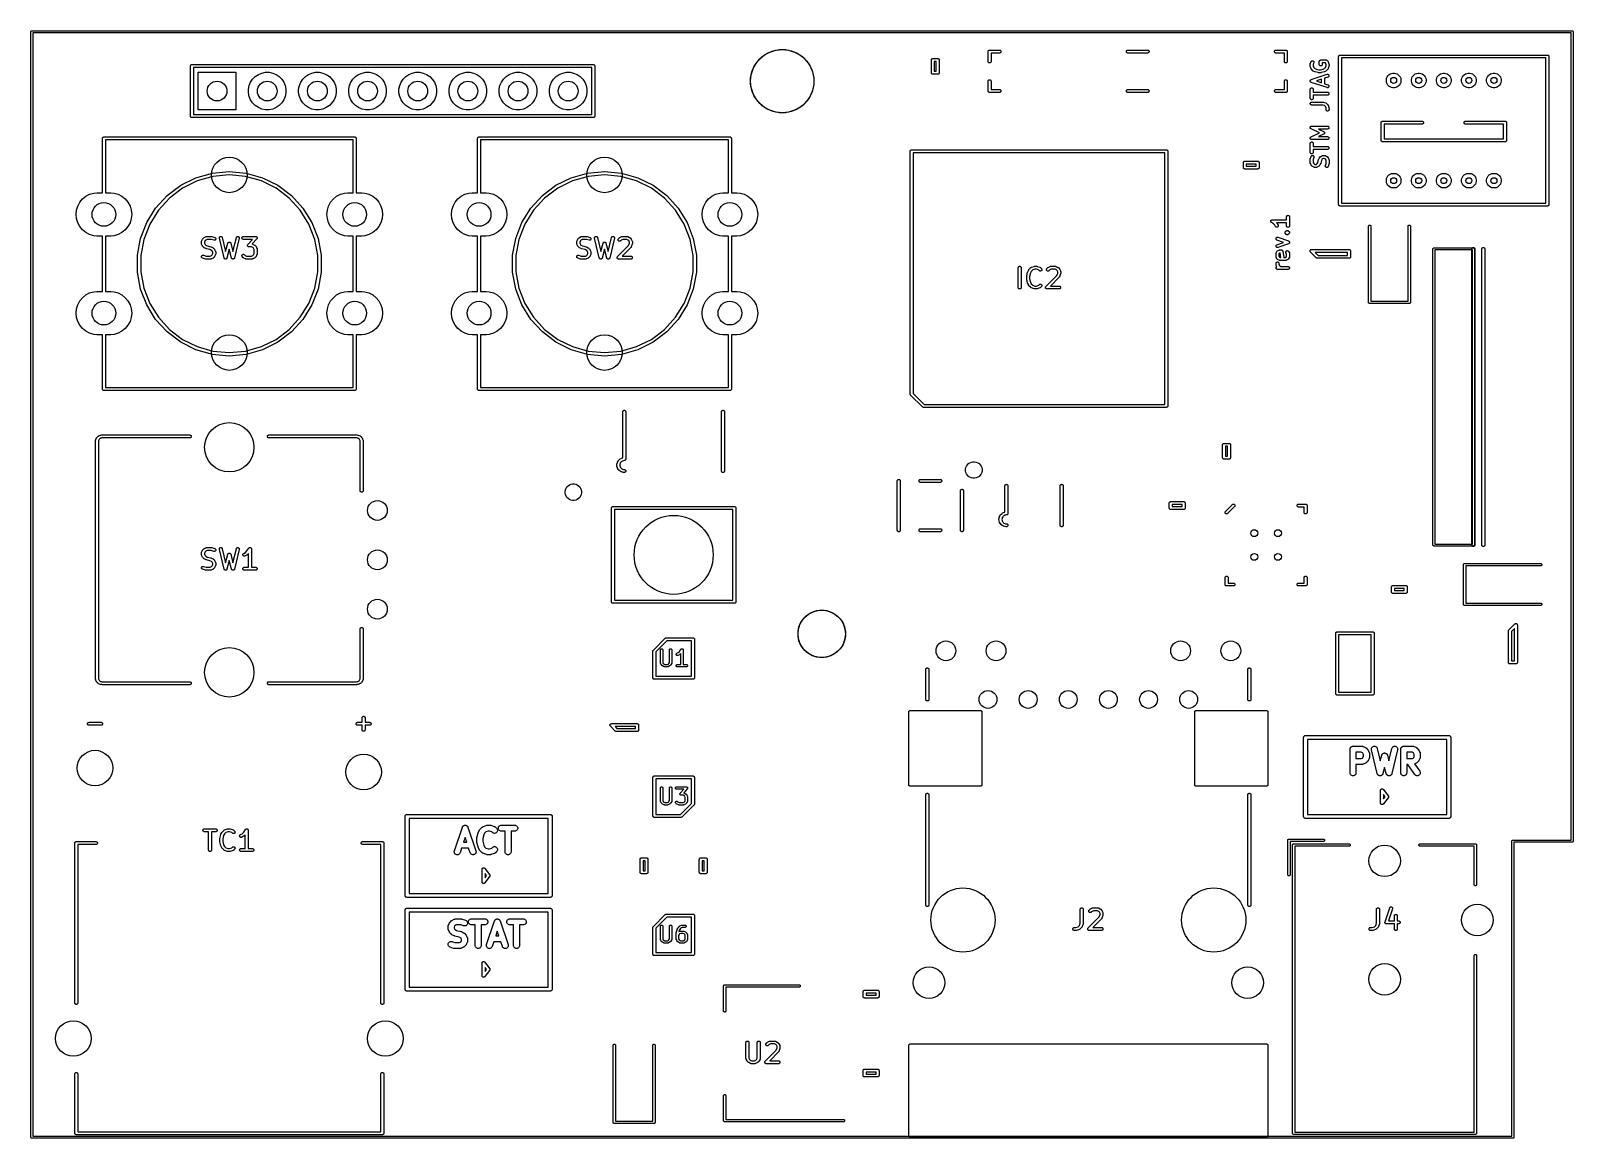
# Model space of a CAD drawing. Extents: x 4.8 to 7.88, y -6.14 to -3.94.
import ezdxf

# ---------------------------------------------------------------- set-up
doc = ezdxf.new("R2010")
doc.units = 0
doc.header["$MEASUREMENT"] = 0
doc.layers.add('BLACK', color=7, linetype='CONTINUOUS')

msp = doc.modelspace()

# ---------------------------------------------------------------- linework, layer by layer
at = {"layer": 'BLACK', "linetype": 'CONTINUOUS'}
for p, q in [((4.8015, -3.93591), (4.80175, -3.93561)), ((4.80175, -3.93561), (4.80205, -3.93536)), ((4.80205, -3.93536), (4.80239, -3.93518)), ((4.80239, -3.93518), (4.80276, -3.93507)), ((4.80276, -3.93507), (4.80305, -3.93504)), ((4.80305, -3.93504), (4.80315, -3.93503)), ((4.80315, -3.93503), (4.80325, -3.93504)), ((4.80325, -3.93504), (7.87392, -3.93504)), ((7.87392, -3.93504), (7.87402, -3.93503)), ((7.87402, -3.93503), (7.87411, -3.93504)), ((7.87411, -3.93504), (7.8744, -3.93507)), ((7.8744, -3.93507), (7.87477, -3.93518)), ((7.87477, -3.93518), (7.87511, -3.93536)), ((7.87511, -3.93536), (7.87541, -3.93561)), ((7.87541, -3.93561), (7.87566, -3.93591)), ((4.80117, -3.93701), (4.80121, -3.93662)), ((4.80118, -3.9371), (4.80117, -3.93701)), ((4.80118, -5.66919), (4.80118, -3.9371)), ((4.80121, -3.93662), (4.80132, -3.93625)), ((4.80132, -3.93625), (4.8015, -3.93591)), ((7.87205, -3.93898), (4.80512, -3.93898)), ((4.80512, -3.93898), (4.80512, -6.13976)), ((7.87205, -4.37018), (7.87205, -3.93898)), ((7.87566, -3.93591), (7.87584, -3.93625)), ((7.87584, -3.93625), (7.87596, -3.93662)), ((7.87596, -3.93662), (7.87599, -3.93701)), ((7.87599, -3.93701), (7.87598, -3.9371)), ((7.87598, -3.9371), (7.87598, -5.55108)), ((6.24339, -4.0056), (6.25028, -3.99528)), ((6.25028, -3.99528), (6.25906, -3.9865)), ((6.25906, -3.9865), (6.26937, -3.97961)), ((6.26937, -3.97961), (6.28084, -3.97486)), ((6.28084, -3.97486), (6.29301, -3.97244)), ((6.29301, -3.97244), (6.30542, -3.97244)), ((6.30542, -3.97244), (6.31759, -3.97486)), ((6.31759, -3.97486), (6.32905, -3.97961)), ((6.32905, -3.97961), (6.33937, -3.9865)), ((6.33937, -3.9865), (6.34814, -3.99528)), ((6.34814, -3.99528), (6.35504, -4.0056)), ((6.59644, -3.99311), (6.5965, -3.99253)), ((6.59646, -3.99326), (6.59644, -3.99311)), ((6.59646, -4.01856), (6.59646, -3.99326)), ((6.5965, -3.99253), (6.59667, -3.99197)), ((6.59667, -3.99197), (6.59694, -3.99146)), ((6.59694, -3.99146), (6.59731, -3.99101)), ((6.59731, -3.99101), (6.59776, -3.99064)), ((6.59776, -3.99064), (6.59827, -3.99037)), ((6.59827, -3.99037), (6.59883, -3.9902)), ((6.59883, -3.9902), (6.59926, -3.99016)), ((6.59926, -3.99016), (6.59941, -3.99014)), ((6.59941, -3.99014), (6.59955, -3.99016)), ((6.59955, -3.99016), (6.60911, -3.99016)), ((6.60236, -3.99606), (6.60236, -4.01575)), ((6.6063, -3.99606), (6.60236, -3.99606)), ((6.6063, -4.01575), (6.6063, -3.99606)), ((6.60911, -3.99016), (6.60925, -3.99014)), ((6.60925, -3.99014), (6.6094, -3.99016)), ((6.6094, -3.99016), (6.60983, -3.9902)), ((6.60983, -3.9902), (6.61039, -3.99037)), ((6.61039, -3.99037), (6.6109, -3.99064)), ((6.6109, -3.99064), (6.61135, -3.99101)), ((6.61135, -3.99101), (6.61172, -3.99146)), ((6.61172, -3.99146), (6.61199, -3.99197)), ((6.61199, -3.99197), (6.61216, -3.99253)), ((6.61216, -3.99253), (6.61222, -3.99311)), ((6.61222, -3.99311), (6.6122, -3.99325)), ((6.6122, -3.99325), (6.6122, -4.01856)), ((6.70963, -3.97638), (6.70969, -3.9758)), ((6.70965, -3.97652), (6.70963, -3.97638)), ((6.70965, -3.99621), (6.70965, -3.97652)), ((6.70969, -3.99664), (6.70965, -3.99621)), ((6.70969, -3.9758), (6.70986, -3.97524)), ((6.70986, -3.9972), (6.70969, -3.99664)), ((6.70986, -3.97524), (6.71013, -3.97473)), ((6.71013, -3.99771), (6.70986, -3.9972)), ((6.71013, -3.97473), (6.7105, -3.97428)), ((6.7105, -3.97428), (6.71095, -3.97391)), ((6.71095, -3.97391), (6.71146, -3.97364)), ((6.71146, -3.97364), (6.71202, -3.97347)), ((6.71202, -3.97347), (6.71245, -3.97343)), ((6.71245, -3.97343), (6.7126, -3.97341)), ((6.7126, -3.97341), (6.71274, -3.97343)), ((6.71274, -3.97343), (6.73243, -3.97343)), ((6.71534, -3.9972), (6.71507, -3.99771)), ((6.71551, -3.99664), (6.71534, -3.9972)), ((6.71555, -3.99621), (6.71551, -3.99664)), ((6.73243, -3.97933), (6.71555, -3.97933)), ((6.71555, -3.97933), (6.71555, -3.99621)), ((6.73243, -3.97343), (6.73286, -3.97347)), ((6.73286, -3.97929), (6.73243, -3.97933)), ((6.73286, -3.97347), (6.73342, -3.97364)), ((6.73342, -3.97912), (6.73286, -3.97929)), ((6.73342, -3.97364), (6.73393, -3.97391)), ((6.73393, -3.97884), (6.73342, -3.97912)), ((6.73393, -3.97391), (6.73438, -3.97428)), ((6.73438, -3.97848), (6.73393, -3.97884)), ((6.73438, -3.97428), (6.73475, -3.97473)), ((6.73475, -3.97803), (6.73438, -3.97848)), ((6.73475, -3.97473), (6.73502, -3.97524)), ((6.73502, -3.97751), (6.73475, -3.97803)), ((6.73502, -3.97524), (6.73519, -3.9758)), ((6.73519, -3.97696), (6.73502, -3.97751)), ((6.73519, -3.9758), (6.73525, -3.97638)), ((6.73525, -3.97638), (6.73519, -3.97696)), ((6.98522, -3.97638), (6.98528, -3.9758)), ((6.98528, -3.97696), (6.98522, -3.97638)), ((6.98528, -3.9758), (6.98545, -3.97524)), ((6.98545, -3.97751), (6.98528, -3.97696)), ((6.98545, -3.97524), (6.98572, -3.97473)), ((6.98572, -3.97803), (6.98545, -3.97751)), ((6.98572, -3.97473), (6.98609, -3.97428)), ((6.98609, -3.97848), (6.98572, -3.97803)), ((6.98609, -3.97428), (6.98654, -3.97391)), ((6.98654, -3.97884), (6.98609, -3.97848)), ((6.98654, -3.97391), (6.98705, -3.97364)), ((6.98705, -3.97912), (6.98654, -3.97884)), ((6.98705, -3.97364), (6.98761, -3.97347)), ((6.98761, -3.97929), (6.98705, -3.97912)), ((6.98761, -3.97347), (6.98804, -3.97343)), ((6.98804, -3.97933), (6.98761, -3.97929)), ((6.98804, -3.97343), (7.0277, -3.97343)), ((7.0277, -3.97933), (6.98804, -3.97933)), ((7.0277, -3.97343), (7.02814, -3.97347)), ((7.02814, -3.97929), (7.0277, -3.97933)), ((7.02814, -3.97347), (7.02869, -3.97364)), ((7.02869, -3.97912), (7.02814, -3.97929)), ((7.02869, -3.97364), (7.02921, -3.97391)), ((7.02921, -3.97884), (7.02869, -3.97912)), ((7.02921, -3.97391), (7.02966, -3.97428)), ((7.02966, -3.97848), (7.02921, -3.97884)), ((7.02966, -3.97428), (7.03003, -3.97473)), ((7.03003, -3.97803), (7.02966, -3.97848)), ((7.03003, -3.97473), (7.0303, -3.97524)), ((7.0303, -3.97751), (7.03003, -3.97803)), ((7.0303, -3.97524), (7.03047, -3.9758)), ((7.03047, -3.97696), (7.0303, -3.97751)), ((7.03047, -3.9758), (7.03053, -3.97638)), ((7.03053, -3.97638), (7.03047, -3.97696)), ((7.2805, -3.97638), (7.28055, -3.9758)), ((7.28055, -3.97696), (7.2805, -3.97638)), ((7.28055, -3.9758), (7.28072, -3.97524)), ((7.28072, -3.97751), (7.28055, -3.97696)), ((7.28072, -3.97524), (7.281, -3.97473)), ((7.281, -3.97803), (7.28072, -3.97751)), ((7.281, -3.97473), (7.28137, -3.97428)), ((7.28137, -3.97848), (7.281, -3.97803)), ((7.28137, -3.97428), (7.28182, -3.97391)), ((7.28182, -3.97884), (7.28137, -3.97848)), ((7.28182, -3.97391), (7.28233, -3.97364)), ((7.28233, -3.97912), (7.28182, -3.97884)), ((7.28233, -3.97364), (7.28289, -3.97347)), ((7.28289, -3.97929), (7.28233, -3.97912)), ((7.28289, -3.97347), (7.28332, -3.97343)), ((7.28332, -3.97933), (7.28289, -3.97929)), ((7.28332, -3.97343), (7.303, -3.97343)), ((7.3002, -3.97933), (7.28332, -3.97933)), ((7.3002, -3.99621), (7.3002, -3.97933)), ((7.30024, -3.99664), (7.3002, -3.99621)), ((7.30041, -3.9972), (7.30024, -3.99664)), ((7.30068, -3.99771), (7.30041, -3.9972)), ((7.303, -3.97343), (7.30315, -3.97341)), ((7.30315, -3.97341), (7.30329, -3.97343)), ((7.30329, -3.97343), (7.30373, -3.97347)), ((7.30373, -3.97347), (7.30429, -3.97364)), ((7.30429, -3.97364), (7.3048, -3.97391)), ((7.3048, -3.97391), (7.30525, -3.97428)), ((7.30525, -3.97428), (7.30562, -3.97473)), ((7.30562, -3.97473), (7.30589, -3.97524)), ((7.30589, -3.9972), (7.30562, -3.99771)), ((7.30589, -3.97524), (7.30606, -3.9758)), ((7.30606, -3.99664), (7.30589, -3.9972)), ((7.30606, -3.9758), (7.30612, -3.97638)), ((7.3061, -3.99621), (7.30606, -3.99664)), ((7.30612, -3.97638), (7.3061, -3.97652)), ((7.3061, -3.97652), (7.3061, -3.99621)), ((7.35216, -3.99924), (7.35366, -3.99624)), ((7.35366, -3.99624), (7.35368, -3.9962)), ((7.35368, -3.9962), (7.35399, -3.99572)), ((7.35399, -3.99572), (7.35439, -3.9953)), ((7.35439, -3.9953), (7.35487, -3.99498)), ((7.35487, -3.99498), (7.35539, -3.99475)), ((7.35539, -3.99475), (7.35596, -3.99463)), ((7.35596, -3.99463), (7.35653, -3.99461)), ((7.35653, -3.99461), (7.3571, -3.99472)), ((7.3571, -3.99472), (7.35764, -3.99493)), ((7.35764, -3.99493), (7.35812, -3.99524)), ((7.35812, -3.99524), (7.35854, -3.99564)), ((7.35854, -3.99564), (7.35887, -3.99611)), ((7.35887, -3.99611), (7.3591, -3.99663)), ((7.3591, -3.99663), (7.35923, -3.9972)), ((7.35923, -3.9972), (7.35924, -3.99777)), ((7.36984, -3.99602), (7.36988, -3.99574)), ((7.36984, -3.99604), (7.36984, -3.99602)), ((7.36984, -3.99606), (7.36984, -3.99604)), ((7.36984, -3.99604), (7.36984, -3.99604)), ((7.36984, -3.99604), (7.36984, -3.99604)), ((7.36984, -4.00206), (7.36984, -3.99606)), ((7.36988, -3.99574), (7.3699, -3.99546)), ((7.3699, -3.99546), (7.36991, -3.99545)), ((7.36991, -3.99544), (7.36999, -3.99518)), ((7.36991, -3.99545), (7.36991, -3.99544)), ((7.36999, -3.99518), (7.37008, -3.99491)), ((7.37008, -3.9949), (7.37022, -3.99465)), ((7.37008, -3.99491), (7.37008, -3.9949)), ((7.37008, -3.9949), (7.37008, -3.9949)), ((7.37022, -3.99465), (7.37035, -3.99441)), ((7.37035, -3.99441), (7.37036, -3.9944)), ((7.37036, -3.99439), (7.37054, -3.99418)), ((7.37036, -3.9944), (7.37036, -3.99439)), ((7.37054, -3.99418), (7.37072, -3.99396)), ((7.37072, -3.99396), (7.37073, -3.99395)), ((7.37072, -3.99396), (7.37072, -3.99396)), ((7.37073, -3.99395), (7.37095, -3.99378)), ((7.37095, -3.99378), (7.37116, -3.9936)), ((7.37116, -3.9936), (7.37117, -3.99359)), ((7.37117, -3.99359), (7.37118, -3.99359)), ((7.37118, -3.99359), (7.37143, -3.99346)), ((7.37143, -3.99346), (7.37167, -3.99333)), ((7.37167, -3.99333), (7.37168, -3.99333)), ((7.37168, -3.99333), (7.37169, -3.99332)), ((7.37169, -3.99332), (7.37196, -3.99324)), ((7.37196, -3.99324), (7.37222, -3.99316)), ((7.37222, -3.99316), (7.37223, -3.99316)), ((7.37223, -3.99316), (7.37224, -3.99316)), ((7.37224, -3.99316), (7.37252, -3.99313)), ((7.37252, -3.99313), (7.3728, -3.99311)), ((7.3728, -3.99311), (7.3833, -3.99311)), ((7.3833, -3.99311), (7.38331, -3.99311)), ((7.38331, -3.99311), (7.38331, -3.99311)), ((7.38331, -3.99311), (7.38331, -3.99311)), ((7.38331, -3.99311), (7.38334, -3.99311)), ((7.38334, -3.99311), (7.38361, -3.99314)), ((7.38361, -3.99314), (7.38388, -3.99316)), ((7.38388, -3.99316), (7.38389, -3.99317)), ((7.38389, -3.99317), (7.38391, -3.99317)), ((7.38391, -3.99317), (7.38417, -3.99325)), ((7.38417, -3.99325), (7.38443, -3.99333)), ((7.38443, -3.99333), (7.38444, -3.99334)), ((7.38444, -3.99334), (7.38446, -3.99334)), ((7.38446, -3.99334), (7.3847, -3.99348)), ((7.3847, -3.99348), (7.38494, -3.9936)), ((7.38494, -3.9936), (7.38495, -3.99361)), ((7.38495, -3.99361), (7.38496, -3.99362)), ((7.38496, -3.99362), (7.38517, -3.9938)), ((7.38517, -3.9938), (7.38538, -3.99397)), ((7.38538, -3.99397), (7.38688, -3.99547)), ((7.38688, -3.99547), (7.38691, -3.9955)), ((7.38691, -3.9955), (7.38697, -3.99557)), ((7.38697, -3.99557), (7.38703, -3.99563)), ((7.38703, -3.99563), (7.38715, -3.99579)), ((7.38715, -3.99579), (7.38727, -3.99595)), ((7.38727, -3.99595), (7.38731, -3.99603)), ((7.38731, -3.99603), (7.38736, -3.9961)), ((7.38736, -3.9961), (7.38744, -3.99628)), ((7.38744, -3.99628), (7.38754, -3.99646)), ((7.38754, -3.99646), (7.38756, -3.99655)), ((7.38756, -3.99655), (7.3876, -3.99662)), ((7.3876, -3.99662), (7.3891, -4.00112)), ((7.40845, -3.98622), (7.40851, -3.98564)), ((7.40846, -3.98637), (7.40845, -3.98622)), ((7.40846, -4.28135), (7.40846, -3.98637)), ((7.40851, -3.98564), (7.40868, -3.98509)), ((7.40868, -3.98509), (7.40895, -3.98457)), ((7.40895, -3.98457), (7.40932, -3.98412)), ((7.40932, -3.98412), (7.40977, -3.98375)), ((7.40977, -3.98375), (7.41028, -3.98348)), ((7.41028, -3.98348), (7.41084, -3.98331)), ((7.41084, -3.98331), (7.41127, -3.98327)), ((7.41127, -3.98327), (7.41142, -3.98325)), ((7.41142, -3.98325), (7.41156, -3.98327)), ((7.41156, -3.98327), (7.82466, -3.98327)), ((7.41437, -3.98917), (7.41437, -4.27854)), ((7.82185, -3.98917), (7.41437, -3.98917)), ((7.82185, -4.27854), (7.82185, -3.98917)), ((7.82466, -3.98327), (7.8248, -3.98325)), ((7.8248, -3.98325), (7.82495, -3.98327)), ((7.82495, -3.98327), (7.82538, -3.98331)), ((7.82538, -3.98331), (7.82594, -3.98348)), ((7.82594, -3.98348), (7.82645, -3.98375)), ((7.82645, -3.98375), (7.8269, -3.98412)), ((7.8269, -3.98412), (7.82727, -3.98457)), ((7.82727, -3.98457), (7.82754, -3.98509)), ((7.82754, -3.98509), (7.82771, -3.98564)), ((7.82771, -3.98564), (7.82777, -3.98622)), ((7.82777, -3.98622), (7.82776, -3.98637)), ((7.82776, -3.98637), (7.82776, -4.28135)), ((5.11947, -4.00512), (5.11953, -4.00454)), ((5.11949, -4.00526), (5.11947, -4.00512)), ((5.11949, -4.10497), (5.11949, -4.00526)), ((5.11953, -4.00454), (5.1197, -4.00398)), ((5.1197, -4.00398), (5.11997, -4.00347)), ((5.11997, -4.00347), (5.12034, -4.00302)), ((5.12034, -4.00302), (5.12079, -4.00265)), ((5.12079, -4.00265), (5.12131, -4.00238)), ((5.12131, -4.00238), (5.12186, -4.00221)), ((5.12186, -4.00221), (5.1223, -4.00217)), ((5.1223, -4.00217), (5.12244, -4.00215)), ((5.12244, -4.00215), (5.12259, -4.00217)), ((5.12259, -4.00217), (5.9223, -4.00217)), ((5.12539, -4.00807), (5.12539, -4.10217)), ((5.91949, -4.00807), (5.12539, -4.00807)), ((5.13504, -4.09252), (5.13504, -4.01772)), ((5.13504, -4.01772), (5.20984, -4.01772)), ((5.20984, -4.01772), (5.20984, -4.09252)), ((5.24339, -4.03128), (5.2486, -4.02607)), ((5.2486, -4.02607), (5.25472, -4.02197)), ((5.25472, -4.02197), (5.26153, -4.01915)), ((5.26153, -4.01915), (5.26876, -4.01772)), ((5.26876, -4.01772), (5.27612, -4.01772)), ((5.27612, -4.01772), (5.28335, -4.01915)), ((5.28335, -4.01915), (5.29016, -4.02197)), ((5.29016, -4.02197), (5.29628, -4.02607)), ((5.29628, -4.02607), (5.30149, -4.03128)), ((5.34339, -4.03128), (5.3486, -4.02607)), ((5.3486, -4.02607), (5.35472, -4.02197)), ((5.35472, -4.02197), (5.36153, -4.01915)), ((5.36153, -4.01915), (5.36876, -4.01772)), ((5.36876, -4.01772), (5.37612, -4.01772)), ((5.37612, -4.01772), (5.38335, -4.01915)), ((5.38335, -4.01915), (5.39016, -4.02197)), ((5.39016, -4.02197), (5.39628, -4.02607)), ((5.39628, -4.02607), (5.40149, -4.03128)), ((5.44339, -4.03128), (5.4486, -4.02607)), ((5.4486, -4.02607), (5.45472, -4.02197)), ((5.45472, -4.02197), (5.46153, -4.01915)), ((5.46153, -4.01915), (5.46876, -4.01772)), ((5.46876, -4.01772), (5.47612, -4.01772)), ((5.47612, -4.01772), (5.48335, -4.01915)), ((5.48335, -4.01915), (5.49016, -4.02197)), ((5.49016, -4.02197), (5.49628, -4.02607)), ((5.49628, -4.02607), (5.50149, -4.03128)), ((5.54339, -4.03128), (5.5486, -4.02607)), ((5.5486, -4.02607), (5.55472, -4.02197)), ((5.55472, -4.02197), (5.56153, -4.01915)), ((5.56153, -4.01915), (5.56876, -4.01772)), ((5.56876, -4.01772), (5.57612, -4.01772)), ((5.57612, -4.01772), (5.58335, -4.01915)), ((5.58335, -4.01915), (5.59016, -4.02197)), ((5.59016, -4.02197), (5.59628, -4.02607)), ((5.59628, -4.02607), (5.60149, -4.03128)), ((5.64339, -4.03128), (5.6486, -4.02607)), ((5.6486, -4.02607), (5.65472, -4.02197)), ((5.65472, -4.02197), (5.66153, -4.01915)), ((5.66153, -4.01915), (5.66876, -4.01772)), ((5.66876, -4.01772), (5.67612, -4.01772)), ((5.67612, -4.01772), (5.68335, -4.01915)), ((5.68335, -4.01915), (5.69016, -4.02197)), ((5.69016, -4.02197), (5.69628, -4.02607)), ((5.69628, -4.02607), (5.70149, -4.03128)), ((5.74339, -4.03128), (5.7486, -4.02607)), ((5.7486, -4.02607), (5.75472, -4.02197)), ((5.75472, -4.02197), (5.76153, -4.01915)), ((5.76153, -4.01915), (5.76876, -4.01772)), ((5.76876, -4.01772), (5.77612, -4.01772)), ((5.77612, -4.01772), (5.78335, -4.01915)), ((5.78335, -4.01915), (5.79016, -4.02197)), ((5.79016, -4.02197), (5.79628, -4.02607)), ((5.79628, -4.02607), (5.80149, -4.03128)), ((5.84339, -4.03128), (5.8486, -4.02607)), ((5.8486, -4.02607), (5.85472, -4.02197)), ((5.85472, -4.02197), (5.86153, -4.01915)), ((5.86153, -4.01915), (5.86876, -4.01772)), ((5.86876, -4.01772), (5.87612, -4.01772)), ((5.87612, -4.01772), (5.88335, -4.01915)), ((5.88335, -4.01915), (5.89016, -4.02197)), ((5.89016, -4.02197), (5.89628, -4.02607)), ((5.89628, -4.02607), (5.90149, -4.03128)), ((5.91949, -4.10217), (5.91949, -4.00807)), ((5.9223, -4.00217), (5.92244, -4.00215)), ((5.92244, -4.00215), (5.92259, -4.00217)), ((5.92259, -4.00217), (5.92302, -4.00221)), ((5.92302, -4.00221), (5.92358, -4.00238)), ((5.92358, -4.00238), (5.92409, -4.00265)), ((5.92409, -4.00265), (5.92454, -4.00302)), ((5.92454, -4.00302), (5.92491, -4.00347)), ((5.92491, -4.00347), (5.92518, -4.00398)), ((5.92518, -4.00398), (5.92535, -4.00454)), ((5.92535, -4.00454), (5.92541, -4.00512)), ((5.92541, -4.00512), (5.92539, -4.00526)), ((5.92539, -4.00526), (5.92539, -4.10497)), ((6.23622, -4.02923), (6.23864, -4.01706)), ((6.23864, -4.01706), (6.24339, -4.0056)), ((6.35504, -4.0056), (6.35978, -4.01706)), ((6.35978, -4.01706), (6.3622, -4.02923)), ((6.59644, -4.0187), (6.59646, -4.01856)), ((6.5965, -4.01928), (6.59644, -4.0187)), ((6.59667, -4.01984), (6.5965, -4.01928)), ((6.59694, -4.02035), (6.59667, -4.01984)), ((6.59731, -4.0208), (6.59694, -4.02035)), ((6.59776, -4.02117), (6.59731, -4.0208)), ((6.59827, -4.02144), (6.59776, -4.02117)), ((6.59883, -4.02161), (6.59827, -4.02144)), ((6.59941, -4.02167), (6.59883, -4.02161)), ((6.59955, -4.02165), (6.59941, -4.02167)), ((6.60911, -4.02165), (6.59955, -4.02165)), ((6.60236, -4.01575), (6.6063, -4.01575)), ((6.60925, -4.02167), (6.60911, -4.02165)), ((6.6094, -4.02165), (6.60925, -4.02167)), ((6.60983, -4.02161), (6.6094, -4.02165)), ((6.61039, -4.02144), (6.60983, -4.02161)), ((6.6109, -4.02117), (6.61039, -4.02144)), ((6.61135, -4.0208), (6.6109, -4.02117)), ((6.61172, -4.02035), (6.61135, -4.0208)), ((6.61199, -4.01984), (6.61172, -4.02035)), ((6.61216, -4.01928), (6.61199, -4.01984)), ((6.61222, -4.0187), (6.61216, -4.01928)), ((6.6122, -4.01856), (6.61222, -4.0187)), ((6.7105, -3.99816), (6.71013, -3.99771)), ((6.71095, -3.99853), (6.7105, -3.99816)), ((6.71146, -3.9988), (6.71095, -3.99853)), ((6.71202, -3.99897), (6.71146, -3.9988)), ((6.7126, -3.99903), (6.71202, -3.99897)), ((6.71318, -3.99897), (6.7126, -3.99903)), ((6.71373, -3.9988), (6.71318, -3.99897)), ((6.71425, -3.99853), (6.71373, -3.9988)), ((6.7147, -3.99816), (6.71425, -3.99853)), ((6.71507, -3.99771), (6.7147, -3.99816)), ((7.30105, -3.99816), (7.30068, -3.99771)), ((7.3015, -3.99853), (7.30105, -3.99816)), ((7.30201, -3.9988), (7.3015, -3.99853)), ((7.30257, -3.99897), (7.30201, -3.9988)), ((7.30315, -3.99903), (7.30257, -3.99897)), ((7.30373, -3.99897), (7.30315, -3.99903)), ((7.30429, -3.9988), (7.30373, -3.99897)), ((7.3048, -3.99853), (7.30429, -3.9988)), ((7.30525, -3.99816), (7.3048, -3.99853)), ((7.30562, -3.99771), (7.30525, -3.99816)), ((7.35185, -4.00034), (7.35189, -4.00014)), ((7.35186, -4.00043), (7.35185, -4.00034)), ((7.35185, -4.00052), (7.35186, -4.00043)), ((7.35185, -4.00056), (7.35185, -4.00052)), ((7.35185, -4.00506), (7.35185, -4.00056)), ((7.35186, -4.00522), (7.35185, -4.00506)), ((7.35187, -4.00539), (7.35186, -4.00522)), ((7.35189, -4.00551), (7.35187, -4.00539)), ((7.35189, -4.00014), (7.35191, -3.99994)), ((7.3519, -4.00563), (7.35189, -4.00551)), ((7.35195, -4.00579), (7.3519, -4.00563)), ((7.35191, -3.99994), (7.35194, -3.99986)), ((7.35194, -3.99986), (7.35195, -3.99978)), ((7.35195, -3.99978), (7.35202, -3.99959)), ((7.35199, -4.00595), (7.35195, -4.00579)), ((7.352, -4.00599), (7.35199, -4.00595)), ((7.3535, -4.01049), (7.352, -4.00599)), ((7.35202, -3.99959), (7.35209, -3.99939)), ((7.35209, -3.99939), (7.35213, -3.99932)), ((7.35213, -3.99932), (7.35216, -3.99924)), ((7.35353, -4.01057), (7.3535, -4.01049)), ((7.35356, -4.01065), (7.35353, -4.01057)), ((7.35365, -4.01083), (7.35356, -4.01065)), ((7.35373, -4.01102), (7.35365, -4.01083)), ((7.35378, -4.01109), (7.35373, -4.01102)), ((7.35382, -4.01116), (7.35378, -4.01109)), ((7.35395, -4.01132), (7.35382, -4.01116)), ((7.35387, -4.03225), (7.38536, -4.02175)), ((7.35407, -4.01149), (7.35395, -4.01132)), ((7.35413, -4.01155), (7.35407, -4.01149)), ((7.35418, -4.01162), (7.35413, -4.01155)), ((7.35421, -4.01164), (7.35418, -4.01162)), ((7.35721, -4.01464), (7.35421, -4.01164)), ((7.35734, -4.01475), (7.35721, -4.01464)), ((7.35746, -4.01487), (7.35734, -4.01475)), ((7.35756, -4.01493), (7.35746, -4.01487)), ((7.35766, -4.01501), (7.35756, -4.01493)), ((7.3578, -4.01509), (7.35766, -4.01501)), ((7.35894, -3.99888), (7.35775, -4.00125)), ((7.35775, -4.00125), (7.35775, -4.00458)), ((7.35775, -4.00458), (7.35888, -4.00796)), ((7.35794, -4.01518), (7.3578, -4.01509)), ((7.35798, -4.0152), (7.35794, -4.01518)), ((7.36098, -4.0167), (7.35798, -4.0152)), ((7.35888, -4.00796), (7.36105, -4.01013)), ((7.35915, -3.99834), (7.35894, -3.99888)), ((7.35924, -3.99777), (7.35915, -3.99834)), ((7.36099, -4.0167), (7.36098, -4.0167)), ((7.361, -4.01671), (7.36099, -4.0167)), ((7.36126, -4.01681), (7.361, -4.01671)), ((7.36105, -4.01013), (7.36333, -4.01127)), ((7.36152, -4.0169), (7.36126, -4.01681)), ((7.36153, -4.01691), (7.36152, -4.0169)), ((7.36154, -4.01691), (7.36153, -4.01691)), ((7.36158, -4.01692), (7.36154, -4.01691)), ((7.36758, -4.01842), (7.36158, -4.01692)), ((7.36333, -4.01127), (7.36866, -4.0126)), ((7.36763, -4.01843), (7.36758, -4.01842)), ((7.36768, -4.01844), (7.36763, -4.01843)), ((7.36792, -4.01847), (7.36768, -4.01844)), ((7.36815, -4.01851), (7.36792, -4.01847)), ((7.3682, -4.0185), (7.36815, -4.01851)), ((7.36826, -4.01851), (7.3682, -4.0185)), ((7.3683, -4.01851), (7.36826, -4.01851)), ((7.3728, -4.01851), (7.3683, -4.01851)), ((7.36866, -4.0126), (7.37243, -4.0126)), ((7.3699, -4.00263), (7.36984, -4.00206)), ((7.37007, -4.00318), (7.3699, -4.00263)), ((7.37034, -4.00369), (7.37007, -4.00318)), ((7.3707, -4.00414), (7.37034, -4.00369)), ((7.37115, -4.00451), (7.3707, -4.00414)), ((7.37165, -4.00478), (7.37115, -4.00451)), ((7.3722, -4.00495), (7.37165, -4.00478)), ((7.37278, -4.00501), (7.3722, -4.00495)), ((7.37243, -4.0126), (7.37777, -4.01127)), ((7.37335, -4.00496), (7.37278, -4.00501)), ((7.37285, -4.0185), (7.3728, -4.01851)), ((7.3729, -4.01851), (7.37285, -4.0185)), ((7.37314, -4.01848), (7.3729, -4.01851)), ((7.37337, -4.01845), (7.37314, -4.01848)), ((7.3739, -4.0048), (7.37335, -4.00496)), ((7.37342, -4.01844), (7.37337, -4.01845)), ((7.37347, -4.01843), (7.37342, -4.01844)), ((7.37351, -4.01842), (7.37347, -4.01843)), ((7.37951, -4.01692), (7.37351, -4.01842)), ((7.37441, -4.00453), (7.3739, -4.0048)), ((7.37486, -4.00417), (7.37441, -4.00453)), ((7.37523, -4.00373), (7.37486, -4.00417)), ((7.37551, -4.00322), (7.37523, -4.00373)), ((7.37569, -4.00267), (7.37551, -4.00322)), ((7.37575, -4.0021), (7.37569, -4.00267)), ((7.38207, -3.99901), (7.37575, -3.99901)), ((7.37575, -3.99901), (7.37575, -4.00206)), ((7.37575, -4.00206), (7.37575, -4.0021)), ((7.37777, -4.01127), (7.38005, -4.01013)), ((7.37953, -4.01692), (7.37951, -4.01692)), ((7.37954, -4.01691), (7.37953, -4.01692)), ((7.3798, -4.01682), (7.37954, -4.01691)), ((7.38006, -4.01673), (7.3798, -4.01682)), ((7.38005, -4.01013), (7.38221, -4.00796)), ((7.38007, -4.01672), (7.38006, -4.01673)), ((7.38008, -4.01672), (7.38007, -4.01672)), ((7.38012, -4.0167), (7.38008, -4.01672)), ((7.38312, -4.0152), (7.38012, -4.0167)), ((7.38723, -4.02736), (7.38025, -4.02968)), ((7.38221, -3.99915), (7.38207, -3.99901)), ((7.38334, -4.00254), (7.38221, -3.99915)), ((7.38221, -4.00796), (7.38334, -4.00458)), ((7.38326, -4.01511), (7.38312, -4.0152)), ((7.3834, -4.01503), (7.38326, -4.01511)), ((7.38334, -4.00458), (7.38334, -4.00254)), ((7.3835, -4.01496), (7.3834, -4.01503)), ((7.3836, -4.01489), (7.3835, -4.01496)), ((7.38373, -4.01478), (7.3836, -4.01489)), ((7.38385, -4.01467), (7.38373, -4.01478)), ((7.38388, -4.01464), (7.38385, -4.01467)), ((7.38688, -4.01164), (7.38388, -4.01464)), ((7.38536, -4.02175), (7.3854, -4.02174)), ((7.3854, -4.02174), (7.38596, -4.02162)), ((7.38596, -4.02162), (7.38654, -4.02161)), ((7.38654, -4.02161), (7.38711, -4.02172)), ((7.38694, -4.01158), (7.38688, -4.01164)), ((7.387, -4.01152), (7.38694, -4.01158)), ((7.38712, -4.01136), (7.387, -4.01152)), ((7.38711, -4.02172), (7.38764, -4.02193)), ((7.38725, -4.0112), (7.38712, -4.01136)), ((7.38776, -4.02712), (7.38723, -4.02736)), ((7.38729, -4.01112), (7.38725, -4.0112)), ((7.38734, -4.01105), (7.38729, -4.01112)), ((7.38743, -4.01087), (7.38734, -4.01105)), ((7.38752, -4.01069), (7.38743, -4.01087)), ((7.38755, -4.01061), (7.38752, -4.01069)), ((7.38758, -4.01053), (7.38755, -4.01061)), ((7.3876, -4.01049), (7.38758, -4.01053)), ((7.3891, -4.00599), (7.3876, -4.01049)), ((7.38764, -4.02193), (7.38813, -4.02224)), ((7.38823, -4.02679), (7.38776, -4.02712)), ((7.38813, -4.02224), (7.38854, -4.02264)), ((7.38862, -4.02637), (7.38823, -4.02679)), ((7.38854, -4.02264), (7.38887, -4.02311)), ((7.38893, -4.02588), (7.38862, -4.02637)), ((7.38887, -4.02311), (7.3891, -4.02364)), ((7.38914, -4.02535), (7.38893, -4.02588)), ((7.3891, -4.00112), (7.38911, -4.00116)), ((7.38913, -4.00583), (7.3891, -4.00599)), ((7.3891, -4.02364), (7.38923, -4.0242)), ((7.38911, -4.00116), (7.38914, -4.00133)), ((7.38918, -4.00567), (7.38913, -4.00583)), ((7.38914, -4.00133), (7.38919, -4.00148)), ((7.38924, -4.02478), (7.38914, -4.02535)), ((7.3892, -4.00555), (7.38918, -4.00567)), ((7.38919, -4.00148), (7.3892, -4.00161)), ((7.3892, -4.00161), (7.38923, -4.00173)), ((7.38922, -4.00543), (7.3892, -4.00555)), ((7.38923, -4.00526), (7.38922, -4.00543)), ((7.38923, -4.00173), (7.38923, -4.00189)), ((7.38923, -4.00189), (7.38925, -4.00206)), ((7.38925, -4.0051), (7.38923, -4.00526)), ((7.38923, -4.0242), (7.38924, -4.02478)), ((7.38925, -4.00206), (7.38925, -4.00506)), ((7.38925, -4.00506), (7.38925, -4.0051)), ((7.5041, -4.02961), (7.5052, -4.02696)), ((7.5052, -4.02696), (7.5068, -4.02457)), ((7.5068, -4.02457), (7.50882, -4.02254)), ((7.50882, -4.02254), (7.51121, -4.02095)), ((7.51121, -4.02095), (7.51386, -4.01985)), ((7.51386, -4.01985), (7.51668, -4.01929)), ((7.51668, -4.01929), (7.51954, -4.01929)), ((7.51954, -4.01929), (7.52236, -4.01985)), ((7.52236, -4.01985), (7.52501, -4.02095)), ((7.52501, -4.02095), (7.5274, -4.02254)), ((7.5274, -4.02254), (7.52943, -4.02457)), ((7.52943, -4.02457), (7.53102, -4.02696)), ((7.53102, -4.02696), (7.53212, -4.02961)), ((7.5541, -4.02961), (7.5552, -4.02696)), ((7.5552, -4.02696), (7.5568, -4.02457)), ((7.5568, -4.02457), (7.55882, -4.02254)), ((7.55882, -4.02254), (7.56121, -4.02095)), ((7.56121, -4.02095), (7.56386, -4.01985)), ((7.56386, -4.01985), (7.56668, -4.01929)), ((7.56668, -4.01929), (7.56954, -4.01929)), ((7.56954, -4.01929), (7.57236, -4.01985)), ((7.57236, -4.01985), (7.57501, -4.02095)), ((7.57501, -4.02095), (7.5774, -4.02254)), ((7.5774, -4.02254), (7.57943, -4.02457)), ((7.57943, -4.02457), (7.58102, -4.02696)), ((7.58102, -4.02696), (7.58212, -4.02961)), ((7.6041, -4.02961), (7.6052, -4.02696)), ((7.6052, -4.02696), (7.6068, -4.02457)), ((7.6068, -4.02457), (7.60882, -4.02254)), ((7.60882, -4.02254), (7.61121, -4.02095)), ((7.61121, -4.02095), (7.61386, -4.01985)), ((7.61386, -4.01985), (7.61668, -4.01929)), ((7.61668, -4.01929), (7.61954, -4.01929)), ((7.61954, -4.01929), (7.62236, -4.01985)), ((7.62236, -4.01985), (7.62501, -4.02095)), ((7.62501, -4.02095), (7.6274, -4.02254)), ((7.6274, -4.02254), (7.62943, -4.02457)), ((7.62943, -4.02457), (7.63102, -4.02696)), ((7.63102, -4.02696), (7.63212, -4.02961)), ((7.6541, -4.02961), (7.6552, -4.02696)), ((7.6552, -4.02696), (7.6568, -4.02457)), ((7.6568, -4.02457), (7.65882, -4.02254)), ((7.65882, -4.02254), (7.66121, -4.02095)), ((7.66121, -4.02095), (7.66386, -4.01985)), ((7.66386, -4.01985), (7.66668, -4.01929)), ((7.66668, -4.01929), (7.66954, -4.01929)), ((7.66954, -4.01929), (7.67236, -4.01985)), ((7.67236, -4.01985), (7.67501, -4.02095)), ((7.67501, -4.02095), (7.6774, -4.02254)), ((7.6774, -4.02254), (7.67943, -4.02457)), ((7.67943, -4.02457), (7.68102, -4.02696)), ((7.68102, -4.02696), (7.68212, -4.02961)), ((7.7041, -4.02961), (7.7052, -4.02696)), ((7.7052, -4.02696), (7.7068, -4.02457)), ((7.7068, -4.02457), (7.70882, -4.02254)), ((7.70882, -4.02254), (7.71121, -4.02095)), ((7.71121, -4.02095), (7.71386, -4.01985)), ((7.71386, -4.01985), (7.71668, -4.01929)), ((7.71668, -4.01929), (7.71954, -4.01929)), ((7.71954, -4.01929), (7.72236, -4.01985)), ((7.72236, -4.01985), (7.72501, -4.02095)), ((7.72501, -4.02095), (7.7274, -4.02254)), ((7.7274, -4.02254), (7.72943, -4.02457)), ((7.72943, -4.02457), (7.73102, -4.02696)), ((7.73102, -4.02696), (7.73212, -4.02961)), ((5.23504, -4.05143), (5.23648, -4.04421)), ((5.23504, -4.0588), (5.23504, -4.05143)), ((5.23648, -4.04421), (5.2393, -4.0374)), ((5.2393, -4.0374), (5.24339, -4.03128)), ((5.30149, -4.03128), (5.30559, -4.0374)), ((5.30559, -4.0374), (5.30841, -4.04421)), ((5.30841, -4.04421), (5.30984, -4.05143)), ((5.30984, -4.05143), (5.30984, -4.0588)), ((5.33504, -4.05143), (5.33648, -4.04421)), ((5.33504, -4.0588), (5.33504, -4.05143)), ((5.33648, -4.04421), (5.3393, -4.0374)), ((5.3393, -4.0374), (5.34339, -4.03128)), ((5.40149, -4.03128), (5.40559, -4.0374)), ((5.40559, -4.0374), (5.40841, -4.04421)), ((5.40841, -4.04421), (5.40984, -4.05143)), ((5.40984, -4.05143), (5.40984, -4.0588)), ((5.43504, -4.05143), (5.43648, -4.04421)), ((5.43504, -4.0588), (5.43504, -4.05143)), ((5.43648, -4.04421), (5.4393, -4.0374)), ((5.4393, -4.0374), (5.44339, -4.03128)), ((5.50149, -4.03128), (5.50559, -4.0374)), ((5.50559, -4.0374), (5.50841, -4.04421)), ((5.50841, -4.04421), (5.50984, -4.05143)), ((5.50984, -4.05143), (5.50984, -4.0588)), ((5.53504, -4.05143), (5.53648, -4.04421)), ((5.53504, -4.0588), (5.53504, -4.05143)), ((5.53648, -4.04421), (5.5393, -4.0374)), ((5.5393, -4.0374), (5.54339, -4.03128)), ((5.60149, -4.03128), (5.60559, -4.0374)), ((5.60559, -4.0374), (5.60841, -4.04421)), ((5.60841, -4.04421), (5.60984, -4.05143)), ((5.60984, -4.05143), (5.60984, -4.0588)), ((5.63504, -4.05143), (5.63648, -4.04421)), ((5.63504, -4.0588), (5.63504, -4.05143)), ((5.63648, -4.04421), (5.6393, -4.0374)), ((5.6393, -4.0374), (5.64339, -4.03128)), ((5.70149, -4.03128), (5.70559, -4.0374)), ((5.70559, -4.0374), (5.70841, -4.04421)), ((5.70841, -4.04421), (5.70984, -4.05143)), ((5.70984, -4.05143), (5.70984, -4.0588)), ((5.73504, -4.05143), (5.73648, -4.04421)), ((5.73504, -4.0588), (5.73504, -4.05143)), ((5.73648, -4.04421), (5.7393, -4.0374)), ((5.7393, -4.0374), (5.74339, -4.03128)), ((5.80149, -4.03128), (5.80559, -4.0374)), ((5.80559, -4.0374), (5.80841, -4.04421)), ((5.80841, -4.04421), (5.80984, -4.05143)), ((5.80984, -4.05143), (5.80984, -4.0588)), ((5.83504, -4.05143), (5.83648, -4.04421)), ((5.83504, -4.0588), (5.83504, -4.05143)), ((5.83648, -4.04421), (5.8393, -4.0374)), ((5.8393, -4.0374), (5.84339, -4.03128)), ((5.90149, -4.03128), (5.90559, -4.0374)), ((5.90559, -4.0374), (5.90841, -4.04421)), ((5.90841, -4.04421), (5.90984, -4.05143)), ((5.90984, -4.05143), (5.90984, -4.0588)), ((6.23622, -4.04164), (6.23622, -4.02923)), ((6.23864, -4.05381), (6.23622, -4.04164)), ((6.24339, -4.06527), (6.23864, -4.05381)), ((6.35978, -4.05381), (6.35504, -4.06527)), ((6.3622, -4.04164), (6.35978, -4.05381)), ((6.3622, -4.02923), (6.3622, -4.04164)), ((6.70963, -4.05512), (6.70965, -4.05497)), ((6.70969, -4.0557), (6.70963, -4.05512)), ((6.70965, -4.03529), (6.70969, -4.03485)), ((6.70965, -4.05497), (6.70965, -4.03529)), ((6.70969, -4.03485), (6.70986, -4.0343)), ((6.70986, -4.05625), (6.70969, -4.0557)), ((6.70986, -4.0343), (6.71013, -4.03378)), ((6.71013, -4.05677), (6.70986, -4.05625)), ((6.71013, -4.03378), (6.7105, -4.03334)), ((6.7105, -4.05722), (6.71013, -4.05677)), ((6.7105, -4.03334), (6.71095, -4.03297)), ((6.71095, -4.05759), (6.7105, -4.05722)), ((6.71095, -4.03297), (6.71146, -4.03269)), ((6.71146, -4.05786), (6.71095, -4.05759)), ((6.71146, -4.03269), (6.71202, -4.03252)), ((6.71202, -4.05803), (6.71146, -4.05786)), ((6.71202, -4.03252), (6.7126, -4.03247)), ((6.7126, -4.05809), (6.71202, -4.05803)), ((6.7126, -4.03247), (6.71318, -4.03252)), ((6.71274, -4.05807), (6.7126, -4.05809)), ((6.73243, -4.05807), (6.71274, -4.05807)), ((6.71318, -4.03252), (6.71373, -4.03269)), ((6.71373, -4.03269), (6.71425, -4.03297)), ((6.71425, -4.03297), (6.71458, -4.03324)), ((6.71458, -4.03324), (6.7147, -4.03334)), ((6.7147, -4.03334), (6.71507, -4.03378)), ((6.71507, -4.03378), (6.71534, -4.0343)), ((6.71534, -4.0343), (6.71551, -4.03485)), ((6.71551, -4.03485), (6.71555, -4.03529)), ((6.71555, -4.03529), (6.71555, -4.05217)), ((6.71555, -4.05217), (6.73243, -4.05217)), ((6.73243, -4.05217), (6.73286, -4.05221)), ((6.73286, -4.05803), (6.73243, -4.05807)), ((6.73286, -4.05221), (6.73342, -4.05238)), ((6.73342, -4.05786), (6.73286, -4.05803)), ((6.73342, -4.05238), (6.73393, -4.05265)), ((6.73393, -4.05759), (6.73342, -4.05786)), ((6.73393, -4.05265), (6.73438, -4.05302)), ((6.73438, -4.05722), (6.73393, -4.05759)), ((6.73438, -4.05302), (6.73475, -4.05347)), ((6.73475, -4.05677), (6.73438, -4.05722)), ((6.73475, -4.05347), (6.73502, -4.05398)), ((6.73502, -4.05625), (6.73475, -4.05677)), ((6.73502, -4.05398), (6.73519, -4.05454)), ((6.73519, -4.0557), (6.73502, -4.05625)), ((6.73519, -4.05454), (6.73525, -4.05512)), ((6.73525, -4.05512), (6.73519, -4.0557)), ((6.98522, -4.05512), (6.98528, -4.05454)), ((6.98528, -4.0557), (6.98522, -4.05512)), ((6.98528, -4.05454), (6.98545, -4.05398)), ((6.98545, -4.05625), (6.98528, -4.0557)), ((6.98545, -4.05398), (6.98572, -4.05347)), ((6.98572, -4.05677), (6.98545, -4.05625)), ((6.98572, -4.05347), (6.98609, -4.05302)), ((6.98609, -4.05722), (6.98572, -4.05677)), ((6.98609, -4.05302), (6.98654, -4.05265)), ((6.98654, -4.05759), (6.98609, -4.05722)), ((6.98654, -4.05265), (6.98705, -4.05238)), ((6.98705, -4.05786), (6.98654, -4.05759)), ((6.98705, -4.05238), (6.98761, -4.05221)), ((6.98761, -4.05803), (6.98705, -4.05786)), ((6.98761, -4.05221), (6.98804, -4.05217)), ((6.98804, -4.05807), (6.98761, -4.05803)), ((6.98804, -4.05217), (7.0277, -4.05217)), ((7.0277, -4.05807), (6.98804, -4.05807)), ((7.0277, -4.05217), (7.02814, -4.05221)), ((7.02814, -4.05803), (7.0277, -4.05807)), ((7.02814, -4.05221), (7.02869, -4.05238)), ((7.02869, -4.05786), (7.02814, -4.05803)), ((7.02869, -4.05238), (7.02921, -4.05265)), ((7.02921, -4.05759), (7.02869, -4.05786)), ((7.02921, -4.05265), (7.02966, -4.05302)), ((7.02966, -4.05722), (7.02921, -4.05759)), ((7.02966, -4.05302), (7.03003, -4.05347)), ((7.03003, -4.05677), (7.02966, -4.05722)), ((7.03003, -4.05347), (7.0303, -4.05398)), ((7.0303, -4.05625), (7.03003, -4.05677)), ((7.0303, -4.05398), (7.03047, -4.05454)), ((7.03047, -4.0557), (7.0303, -4.05625)), ((7.03047, -4.05454), (7.03053, -4.05512)), ((7.03053, -4.05512), (7.03047, -4.0557)), ((7.2805, -4.05512), (7.28055, -4.05454)), ((7.28055, -4.0557), (7.2805, -4.05512)), ((7.28055, -4.05454), (7.28072, -4.05398)), ((7.28072, -4.05625), (7.28055, -4.0557)), ((7.28072, -4.05398), (7.281, -4.05347)), ((7.281, -4.05677), (7.28072, -4.05625)), ((7.281, -4.05347), (7.28137, -4.05302)), ((7.28137, -4.05722), (7.281, -4.05677)), ((7.28137, -4.05302), (7.28182, -4.05265)), ((7.28182, -4.05759), (7.28137, -4.05722)), ((7.28182, -4.05265), (7.28233, -4.05238)), ((7.28233, -4.05786), (7.28182, -4.05759)), ((7.28233, -4.05238), (7.28289, -4.05221)), ((7.28289, -4.05803), (7.28233, -4.05786)), ((7.28289, -4.05221), (7.28332, -4.05217)), ((7.28332, -4.05807), (7.28289, -4.05803)), ((7.28332, -4.05217), (7.3002, -4.05217)), ((7.303, -4.05807), (7.28332, -4.05807)), ((7.3002, -4.03529), (7.30024, -4.03485)), ((7.3002, -4.05217), (7.3002, -4.03529)), ((7.30024, -4.03485), (7.30041, -4.0343)), ((7.30041, -4.0343), (7.30068, -4.03378)), ((7.30068, -4.03378), (7.30105, -4.03334)), ((7.30105, -4.03334), (7.3015, -4.03297)), ((7.3015, -4.03297), (7.30201, -4.03269)), ((7.30201, -4.03269), (7.30257, -4.03252)), ((7.30257, -4.03252), (7.30315, -4.03247)), ((7.30315, -4.05809), (7.303, -4.05807)), ((7.30315, -4.03247), (7.30373, -4.03252)), ((7.30329, -4.05807), (7.30315, -4.05809)), ((7.30373, -4.05803), (7.30329, -4.05807)), ((7.30373, -4.03252), (7.30429, -4.03269)), ((7.30429, -4.05786), (7.30373, -4.05803)), ((7.30429, -4.03269), (7.3048, -4.03297)), ((7.3048, -4.05759), (7.30429, -4.05786)), ((7.3048, -4.03297), (7.30525, -4.03334)), ((7.30525, -4.05722), (7.3048, -4.05759)), ((7.30525, -4.03334), (7.30562, -4.03378)), ((7.30562, -4.05677), (7.30525, -4.05722)), ((7.30562, -4.03378), (7.30589, -4.0343)), ((7.30589, -4.05625), (7.30562, -4.05677)), ((7.30589, -4.0343), (7.30606, -4.03485)), ((7.30606, -4.0557), (7.30589, -4.05625)), ((7.30606, -4.03485), (7.3061, -4.03529)), ((7.30612, -4.05512), (7.30606, -4.0557)), ((7.3061, -4.03529), (7.3061, -4.05497)), ((7.3061, -4.05497), (7.30612, -4.05512)), ((7.35185, -4.03524), (7.35186, -4.03503)), ((7.35187, -4.03532), (7.35185, -4.03524)), ((7.35185, -4.05151), (7.35191, -4.05094)), ((7.35185, -4.05155), (7.35185, -4.05151)), ((7.35185, -4.06955), (7.35185, -4.05155)), ((7.35186, -4.03483), (7.35187, -4.03475)), ((7.35186, -4.03503), (7.35186, -4.03483)), ((7.35187, -4.03466), (7.35192, -4.03446)), ((7.35187, -4.03475), (7.35187, -4.03466)), ((7.35187, -4.0354), (7.35187, -4.03532)), ((7.35191, -4.0356), (7.35187, -4.0354)), ((7.35194, -4.03581), (7.35191, -4.0356)), ((7.35191, -4.05094), (7.35209, -4.05039)), ((7.35192, -4.03446), (7.35195, -4.03426)), ((7.35197, -4.03589), (7.35194, -4.03581)), ((7.35195, -4.03426), (7.35199, -4.03418)), ((7.35199, -4.03597), (7.35197, -4.03589)), ((7.35199, -4.03418), (7.352, -4.0341)), ((7.35207, -4.03615), (7.35199, -4.03597)), ((7.352, -4.0341), (7.35209, -4.03391)), ((7.35214, -4.03635), (7.35207, -4.03615)), ((7.35209, -4.03391), (7.35216, -4.03372)), ((7.35209, -4.05039), (7.35236, -4.04988)), ((7.35219, -4.03642), (7.35214, -4.03635)), ((7.35216, -4.03372), (7.35221, -4.03365)), ((7.35222, -4.0365), (7.35219, -4.03642)), ((7.35221, -4.03365), (7.35224, -4.03358)), ((7.35234, -4.03666), (7.35222, -4.0365)), ((7.35224, -4.03358), (7.35236, -4.03341)), ((7.35245, -4.03684), (7.35234, -4.03666)), ((7.35236, -4.03341), (7.35247, -4.03324)), ((7.35236, -4.04988), (7.35273, -4.04944)), ((7.3525, -4.0369), (7.35245, -4.03684)), ((7.35247, -4.03324), (7.35253, -4.03318)), ((7.35255, -4.03697), (7.3525, -4.0369)), ((7.35253, -4.03318), (7.35258, -4.03311)), ((7.3527, -4.03711), (7.35255, -4.03697)), ((7.35258, -4.03311), (7.35273, -4.03297)), ((7.35284, -4.03726), (7.3527, -4.03711)), ((7.35273, -4.03297), (7.35287, -4.03282)), ((7.35273, -4.04944), (7.35318, -4.04908)), ((7.35291, -4.03731), (7.35284, -4.03726)), ((7.35287, -4.03282), (7.35294, -4.03277)), ((7.35297, -4.03737), (7.35291, -4.03731)), ((7.35294, -4.03277), (7.353, -4.03271)), ((7.35314, -4.03748), (7.35297, -4.03737)), ((7.353, -4.03271), (7.35317, -4.0326)), ((7.3533, -4.0376), (7.35314, -4.03748)), ((7.35317, -4.0326), (7.35334, -4.03249)), ((7.35318, -4.04908), (7.35369, -4.04881)), ((7.35338, -4.03763), (7.3533, -4.0376)), ((7.35334, -4.03249), (7.35342, -4.03245)), ((7.35345, -4.03768), (7.35338, -4.03763)), ((7.35342, -4.03245), (7.35349, -4.03241)), ((7.35364, -4.03776), (7.35345, -4.03768)), ((7.35349, -4.03241), (7.35368, -4.03234)), ((7.35383, -4.03784), (7.35364, -4.03776)), ((7.35368, -4.03234), (7.35387, -4.03225)), ((7.35369, -4.04881), (7.35425, -4.04865)), ((7.35387, -4.03785), (7.35383, -4.03784)), ((7.38536, -4.04835), (7.35387, -4.03785)), ((7.35425, -4.04865), (7.35482, -4.0486)), ((7.35482, -4.0486), (7.35539, -4.04866)), ((7.35539, -4.04866), (7.35594, -4.04883)), ((7.35594, -4.04883), (7.35645, -4.0491)), ((7.35645, -4.0491), (7.35689, -4.04947)), ((7.35689, -4.04947), (7.35726, -4.04992)), ((7.35726, -4.04992), (7.35753, -4.05043)), ((7.35753, -4.05043), (7.3577, -4.05098)), ((7.3577, -4.05098), (7.35775, -4.05155)), ((7.35775, -4.05155), (7.35775, -4.0576)), ((7.35775, -4.0576), (7.3863, -4.0576)), ((7.37434, -4.03165), (7.36414, -4.03505)), ((7.36414, -4.03505), (7.37434, -4.03846)), ((7.37434, -4.03846), (7.37434, -4.03165)), ((7.38025, -4.02968), (7.38025, -4.04042)), ((7.38025, -4.04042), (7.38723, -4.04275)), ((7.38592, -4.04848), (7.38536, -4.04835)), ((7.3865, -4.0485), (7.38592, -4.04848)), ((7.3863, -4.0576), (7.38634, -4.0576)), ((7.38634, -4.0576), (7.38691, -4.05766)), ((7.38707, -4.0484), (7.3865, -4.0485)), ((7.38691, -4.05766), (7.38746, -4.05784)), ((7.38761, -4.0482), (7.38707, -4.0484)), ((7.38723, -4.04275), (7.38727, -4.04276)), ((7.38727, -4.04276), (7.38779, -4.04301)), ((7.38746, -4.05784), (7.38796, -4.05811)), ((7.3881, -4.04789), (7.38761, -4.0482)), ((7.38779, -4.04301), (7.38826, -4.04335)), ((7.38796, -4.05811), (7.38841, -4.05848)), ((7.38852, -4.0475), (7.3881, -4.04789)), ((7.38826, -4.04335), (7.38865, -4.04377)), ((7.38841, -4.05848), (7.38877, -4.05893)), ((7.38885, -4.04703), (7.38852, -4.0475)), ((7.38865, -4.04377), (7.38895, -4.04426)), ((7.38909, -4.04651), (7.38885, -4.04703)), ((7.38895, -4.04426), (7.38915, -4.0448)), ((7.38922, -4.04594), (7.38909, -4.04651)), ((7.38915, -4.0448), (7.38924, -4.04537)), ((7.38924, -4.04537), (7.38922, -4.04594)), ((7.50354, -4.03242), (7.5041, -4.02961)), ((7.50354, -4.03529), (7.50354, -4.03242)), ((7.5041, -4.03811), (7.50354, -4.03529)), ((7.5052, -4.04076), (7.5041, -4.03811)), ((7.5068, -4.04314), (7.5052, -4.04076)), ((7.50882, -4.04517), (7.5068, -4.04314)), ((7.51121, -4.04677), (7.50882, -4.04517)), ((7.51386, -4.04787), (7.51121, -4.04677)), ((7.51668, -4.04843), (7.51386, -4.04787)), ((7.51954, -4.04843), (7.51668, -4.04843)), ((7.52236, -4.04787), (7.51954, -4.04843)), ((7.52501, -4.04677), (7.52236, -4.04787)), ((7.5274, -4.04517), (7.52501, -4.04677)), ((7.52943, -4.04314), (7.5274, -4.04517)), ((7.53102, -4.04076), (7.52943, -4.04314)), ((7.53212, -4.03811), (7.53102, -4.04076)), ((7.53212, -4.02961), (7.53268, -4.03242)), ((7.53268, -4.03529), (7.53212, -4.03811)), ((7.53268, -4.03242), (7.53268, -4.03529)), ((7.55354, -4.03242), (7.5541, -4.02961)), ((7.55354, -4.03529), (7.55354, -4.03242)), ((7.5541, -4.03811), (7.55354, -4.03529)), ((7.5552, -4.04076), (7.5541, -4.03811)), ((7.5568, -4.04314), (7.5552, -4.04076)), ((7.55882, -4.04517), (7.5568, -4.04314)), ((7.56121, -4.04677), (7.55882, -4.04517)), ((7.56386, -4.04787), (7.56121, -4.04677)), ((7.56668, -4.04843), (7.56386, -4.04787)), ((7.56954, -4.04843), (7.56668, -4.04843)), ((7.57236, -4.04787), (7.56954, -4.04843)), ((7.57501, -4.04677), (7.57236, -4.04787)), ((7.5774, -4.04517), (7.57501, -4.04677)), ((7.57943, -4.04314), (7.5774, -4.04517)), ((7.58102, -4.04076), (7.57943, -4.04314)), ((7.58212, -4.03811), (7.58102, -4.04076)), ((7.58212, -4.02961), (7.58268, -4.03242)), ((7.58268, -4.03529), (7.58212, -4.03811)), ((7.58268, -4.03242), (7.58268, -4.03529)), ((7.60354, -4.03242), (7.6041, -4.02961)), ((7.60354, -4.03529), (7.60354, -4.03242)), ((7.6041, -4.03811), (7.60354, -4.03529)), ((7.6052, -4.04076), (7.6041, -4.03811)), ((7.6068, -4.04314), (7.6052, -4.04076)), ((7.60882, -4.04517), (7.6068, -4.04314)), ((7.61121, -4.04677), (7.60882, -4.04517)), ((7.61386, -4.04787), (7.61121, -4.04677)), ((7.61668, -4.04843), (7.61386, -4.04787)), ((7.61954, -4.04843), (7.61668, -4.04843)), ((7.62236, -4.04787), (7.61954, -4.04843)), ((7.62501, -4.04677), (7.62236, -4.04787)), ((7.6274, -4.04517), (7.62501, -4.04677)), ((7.62943, -4.04314), (7.6274, -4.04517)), ((7.63102, -4.04076), (7.62943, -4.04314)), ((7.63212, -4.03811), (7.63102, -4.04076)), ((7.63212, -4.02961), (7.63268, -4.03242)), ((7.63268, -4.03529), (7.63212, -4.03811)), ((7.63268, -4.03242), (7.63268, -4.03529)), ((7.65354, -4.03242), (7.6541, -4.02961)), ((7.65354, -4.03529), (7.65354, -4.03242)), ((7.6541, -4.03811), (7.65354, -4.03529)), ((7.6552, -4.04076), (7.6541, -4.03811)), ((7.6568, -4.04314), (7.6552, -4.04076)), ((7.65882, -4.04517), (7.6568, -4.04314)), ((7.66121, -4.04677), (7.65882, -4.04517)), ((7.66386, -4.04787), (7.66121, -4.04677)), ((7.66668, -4.04843), (7.66386, -4.04787)), ((7.66954, -4.04843), (7.66668, -4.04843)), ((7.67236, -4.04787), (7.66954, -4.04843)), ((7.67501, -4.04677), (7.67236, -4.04787)), ((7.6774, -4.04517), (7.67501, -4.04677)), ((7.67943, -4.04314), (7.6774, -4.04517)), ((7.68102, -4.04076), (7.67943, -4.04314)), ((7.68212, -4.03811), (7.68102, -4.04076)), ((7.68212, -4.02961), (7.68268, -4.03242)), ((7.68268, -4.03529), (7.68212, -4.03811)), ((7.68268, -4.03242), (7.68268, -4.03529)), ((7.70354, -4.03242), (7.7041, -4.02961)), ((7.70354, -4.03529), (7.70354, -4.03242)), ((7.7041, -4.03811), (7.70354, -4.03529)), ((7.7052, -4.04076), (7.7041, -4.03811)), ((7.7068, -4.04314), (7.7052, -4.04076)), ((7.70882, -4.04517), (7.7068, -4.04314)), ((7.71121, -4.04677), (7.70882, -4.04517)), ((7.71386, -4.04787), (7.71121, -4.04677)), ((7.71668, -4.04843), (7.71386, -4.04787)), ((7.71954, -4.04843), (7.71668, -4.04843)), ((7.72236, -4.04787), (7.71954, -4.04843)), ((7.72501, -4.04677), (7.72236, -4.04787)), ((7.7274, -4.04517), (7.72501, -4.04677)), ((7.72943, -4.04314), (7.7274, -4.04517)), ((7.73102, -4.04076), (7.72943, -4.04314)), ((7.73212, -4.03811), (7.73102, -4.04076)), ((7.73212, -4.02961), (7.73268, -4.03242)), ((7.73268, -4.03529), (7.73212, -4.03811)), ((7.73268, -4.03242), (7.73268, -4.03529)), ((5.23648, -4.06603), (5.23504, -4.0588)), ((5.2393, -4.07283), (5.23648, -4.06603)), ((5.24339, -4.07896), (5.2393, -4.07283)), ((5.2486, -4.08417), (5.24339, -4.07896)), ((5.25472, -4.08826), (5.2486, -4.08417)), ((5.26153, -4.09108), (5.25472, -4.08826)), ((5.29016, -4.08826), (5.28335, -4.09108)), ((5.29628, -4.08417), (5.29016, -4.08826)), ((5.30149, -4.07896), (5.29628, -4.08417)), ((5.30559, -4.07283), (5.30149, -4.07896)), ((5.30841, -4.06603), (5.30559, -4.07283)), ((5.30984, -4.0588), (5.30841, -4.06603)), ((5.33648, -4.06603), (5.33504, -4.0588)), ((5.3393, -4.07283), (5.33648, -4.06603)), ((5.34339, -4.07896), (5.3393, -4.07283)), ((5.3486, -4.08417), (5.34339, -4.07896)), ((5.35472, -4.08826), (5.3486, -4.08417)), ((5.36153, -4.09108), (5.35472, -4.08826)), ((5.39016, -4.08826), (5.38335, -4.09108)), ((5.39628, -4.08417), (5.39016, -4.08826)), ((5.40149, -4.07896), (5.39628, -4.08417)), ((5.40559, -4.07283), (5.40149, -4.07896)), ((5.40841, -4.06603), (5.40559, -4.07283)), ((5.40984, -4.0588), (5.40841, -4.06603)), ((5.43648, -4.06603), (5.43504, -4.0588)), ((5.4393, -4.07283), (5.43648, -4.06603)), ((5.44339, -4.07896), (5.4393, -4.07283)), ((5.4486, -4.08417), (5.44339, -4.07896)), ((5.45472, -4.08826), (5.4486, -4.08417)), ((5.46153, -4.09108), (5.45472, -4.08826)), ((5.49016, -4.08826), (5.48335, -4.09108)), ((5.49628, -4.08417), (5.49016, -4.08826)), ((5.50149, -4.07896), (5.49628, -4.08417)), ((5.50559, -4.07283), (5.50149, -4.07896)), ((5.50841, -4.06603), (5.50559, -4.07283)), ((5.50984, -4.0588), (5.50841, -4.06603)), ((5.53648, -4.06603), (5.53504, -4.0588)), ((5.5393, -4.07283), (5.53648, -4.06603)), ((5.54339, -4.07896), (5.5393, -4.07283)), ((5.5486, -4.08417), (5.54339, -4.07896)), ((5.55472, -4.08826), (5.5486, -4.08417)), ((5.56153, -4.09108), (5.55472, -4.08826)), ((5.59016, -4.08826), (5.58335, -4.09108)), ((5.59628, -4.08417), (5.59016, -4.08826)), ((5.60149, -4.07896), (5.59628, -4.08417)), ((5.60559, -4.07283), (5.60149, -4.07896)), ((5.60841, -4.06603), (5.60559, -4.07283)), ((5.60984, -4.0588), (5.60841, -4.06603)), ((5.63648, -4.06603), (5.63504, -4.0588)), ((5.6393, -4.07283), (5.63648, -4.06603)), ((5.64339, -4.07896), (5.6393, -4.07283)), ((5.6486, -4.08417), (5.64339, -4.07896)), ((5.65472, -4.08826), (5.6486, -4.08417)), ((5.66153, -4.09108), (5.65472, -4.08826)), ((5.69016, -4.08826), (5.68335, -4.09108)), ((5.69628, -4.08417), (5.69016, -4.08826)), ((5.70149, -4.07896), (5.69628, -4.08417)), ((5.70559, -4.07283), (5.70149, -4.07896)), ((5.70841, -4.06603), (5.70559, -4.07283)), ((5.70984, -4.0588), (5.70841, -4.06603)), ((5.73648, -4.06603), (5.73504, -4.0588)), ((5.7393, -4.07283), (5.73648, -4.06603)), ((5.74339, -4.07896), (5.7393, -4.07283)), ((5.7486, -4.08417), (5.74339, -4.07896)), ((5.75472, -4.08826), (5.7486, -4.08417)), ((5.76153, -4.09108), (5.75472, -4.08826)), ((5.79016, -4.08826), (5.78335, -4.09108)), ((5.79628, -4.08417), (5.79016, -4.08826)), ((5.80149, -4.07896), (5.79628, -4.08417)), ((5.80559, -4.07283), (5.80149, -4.07896)), ((5.80841, -4.06603), (5.80559, -4.07283)), ((5.80984, -4.0588), (5.80841, -4.06603)), ((5.83648, -4.06603), (5.83504, -4.0588)), ((5.8393, -4.07283), (5.83648, -4.06603)), ((5.84339, -4.07896), (5.8393, -4.07283)), ((5.8486, -4.08417), (5.84339, -4.07896)), ((5.85472, -4.08826), (5.8486, -4.08417)), ((5.86153, -4.09108), (5.85472, -4.08826)), ((5.89016, -4.08826), (5.88335, -4.09108)), ((5.89628, -4.08417), (5.89016, -4.08826)), ((5.90149, -4.07896), (5.89628, -4.08417)), ((5.90559, -4.07283), (5.90149, -4.07896)), ((5.90841, -4.06603), (5.90559, -4.07283)), ((5.90984, -4.0588), (5.90841, -4.06603)), ((6.25028, -4.07559), (6.24339, -4.06527)), ((6.25906, -4.08436), (6.25028, -4.07559)), ((6.26937, -4.09126), (6.25906, -4.08436)), ((6.33937, -4.08436), (6.32905, -4.09126)), ((6.34814, -4.07559), (6.33937, -4.08436)), ((6.35504, -4.06527), (6.34814, -4.07559)), ((7.3519, -4.07012), (7.35185, -4.06955)), ((7.35185, -4.08003), (7.35191, -4.07945)), ((7.3519, -4.0806), (7.35185, -4.08003)), ((7.35207, -4.07067), (7.3519, -4.07012)), ((7.35206, -4.08115), (7.3519, -4.0806)), ((7.35191, -4.07945), (7.35208, -4.0789)), ((7.35233, -4.08166), (7.35206, -4.08115)), ((7.35234, -4.07118), (7.35207, -4.07067)), ((7.35208, -4.0789), (7.35235, -4.0784)), ((7.35269, -4.08211), (7.35233, -4.08166)), ((7.3527, -4.07163), (7.35234, -4.07118)), ((7.35235, -4.0784), (7.35272, -4.07795)), ((7.35313, -4.08248), (7.35269, -4.08211)), ((7.35315, -4.072), (7.3527, -4.07163)), ((7.35272, -4.07795), (7.35317, -4.07759)), ((7.35364, -4.08276), (7.35313, -4.08248)), ((7.35366, -4.07227), (7.35315, -4.072)), ((7.35317, -4.07759), (7.35367, -4.07732)), ((7.35419, -4.08294), (7.35364, -4.08276)), ((7.35421, -4.07244), (7.35366, -4.07227)), ((7.35367, -4.07732), (7.35423, -4.07715)), ((7.35476, -4.083), (7.35419, -4.08294)), ((7.35478, -4.0725), (7.35421, -4.07244)), ((7.35423, -4.07715), (7.3548, -4.0771)), ((7.3548, -4.083), (7.35476, -4.083)), ((7.35535, -4.07245), (7.35478, -4.0725)), ((7.3548, -4.0771), (7.3773, -4.0771)), ((7.37682, -4.083), (7.3548, -4.083)), ((7.35591, -4.07229), (7.35535, -4.07245)), ((7.35642, -4.07202), (7.35591, -4.07229)), ((7.35687, -4.07166), (7.35642, -4.07202)), ((7.35724, -4.07122), (7.35687, -4.07166)), ((7.35751, -4.07071), (7.35724, -4.07122)), ((7.35769, -4.07016), (7.35751, -4.07071)), ((7.35775, -4.06959), (7.35769, -4.07016)), ((7.3863, -4.0635), (7.35775, -4.0635)), ((7.35775, -4.0635), (7.35775, -4.06955)), ((7.35775, -4.06955), (7.35775, -4.06959)), ((7.3802, -4.08413), (7.37682, -4.083)), ((7.3773, -4.0771), (7.37734, -4.0771)), ((7.37734, -4.0771), (7.3775, -4.07711)), ((7.3775, -4.07711), (7.37767, -4.07712)), ((7.37767, -4.07712), (7.37779, -4.07715)), ((7.37779, -4.07715), (7.37791, -4.07716)), ((7.37791, -4.07716), (7.37807, -4.07721)), ((7.37807, -4.07721), (7.37823, -4.07725)), ((7.37823, -4.07725), (7.38273, -4.07875)), ((7.38221, -4.08614), (7.3802, -4.08413)), ((7.38334, -4.08953), (7.38221, -4.08614)), ((7.38273, -4.07875), (7.38277, -4.07876)), ((7.38277, -4.07876), (7.38285, -4.0788)), ((7.38285, -4.0788), (7.38293, -4.07882)), ((7.38293, -4.07882), (7.38311, -4.07892)), ((7.38311, -4.07892), (7.38329, -4.079)), ((7.38329, -4.079), (7.38336, -4.07905)), ((7.38336, -4.07905), (7.38344, -4.07909)), ((7.38344, -4.07909), (7.38359, -4.07922)), ((7.38359, -4.07922), (7.38376, -4.07934)), ((7.38376, -4.07934), (7.38382, -4.0794)), ((7.38382, -4.0794), (7.38388, -4.07946)), ((7.38388, -4.07946), (7.38688, -4.08246)), ((7.38687, -4.06345), (7.3863, -4.0635)), ((7.38742, -4.06328), (7.38687, -4.06345)), ((7.38688, -4.08246), (7.38691, -4.08249)), ((7.38691, -4.08249), (7.38697, -4.08256)), ((7.38697, -4.08256), (7.38703, -4.08262)), ((7.38703, -4.08262), (7.38715, -4.08278)), ((7.38715, -4.08278), (7.38727, -4.08294)), ((7.38727, -4.08294), (7.38731, -4.08302)), ((7.38731, -4.08302), (7.38736, -4.08309)), ((7.38736, -4.08309), (7.38744, -4.08327)), ((7.38793, -4.06301), (7.38742, -4.06328)), ((7.38744, -4.08327), (7.38754, -4.08345)), ((7.38754, -4.08345), (7.38756, -4.08353)), ((7.38756, -4.08353), (7.3876, -4.08361)), ((7.3876, -4.08361), (7.3891, -4.08811)), ((7.38838, -4.06265), (7.38793, -4.06301)), ((7.38874, -4.0622), (7.38838, -4.06265)), ((7.38902, -4.06169), (7.38874, -4.0622)), ((7.38877, -4.05893), (7.38903, -4.05944)), ((7.38919, -4.06114), (7.38902, -4.06169)), ((7.38903, -4.05944), (7.3892, -4.06)), ((7.3891, -4.08811), (7.38911, -4.08815)), ((7.38911, -4.08815), (7.38914, -4.08831)), ((7.38914, -4.08831), (7.38919, -4.08847)), ((7.38925, -4.06057), (7.38919, -4.06114)), ((7.38919, -4.08847), (7.3892, -4.0886)), ((7.3892, -4.06), (7.38925, -4.06057)), ((7.3892, -4.0886), (7.38923, -4.08872)), ((7.38923, -4.08872), (7.38923, -4.08888)), ((7.38923, -4.08888), (7.38925, -4.08905)), ((7.38925, -4.08905), (7.38925, -4.09205)), ((5.11947, -4.10512), (5.11949, -4.10497)), ((5.11953, -4.1057), (5.11947, -4.10512)), ((5.1197, -4.10625), (5.11953, -4.1057)), ((5.11997, -4.10677), (5.1197, -4.10625)), ((5.12034, -4.10722), (5.11997, -4.10677)), ((5.12079, -4.10759), (5.12034, -4.10722)), ((5.12131, -4.10786), (5.12079, -4.10759)), ((5.12186, -4.10803), (5.12131, -4.10786)), ((5.12244, -4.10809), (5.12186, -4.10803)), ((5.12259, -4.10807), (5.12244, -4.10809)), ((5.9223, -4.10807), (5.12259, -4.10807)), ((5.12539, -4.10217), (5.91949, -4.10217)), ((5.20984, -4.09252), (5.13504, -4.09252)), ((5.26876, -4.09252), (5.26153, -4.09108)), ((5.27612, -4.09252), (5.26876, -4.09252)), ((5.28335, -4.09108), (5.27612, -4.09252)), ((5.36876, -4.09252), (5.36153, -4.09108)), ((5.37612, -4.09252), (5.36876, -4.09252)), ((5.38335, -4.09108), (5.37612, -4.09252)), ((5.46876, -4.09252), (5.46153, -4.09108)), ((5.47612, -4.09252), (5.46876, -4.09252)), ((5.48335, -4.09108), (5.47612, -4.09252)), ((5.56876, -4.09252), (5.56153, -4.09108)), ((5.57612, -4.09252), (5.56876, -4.09252)), ((5.58335, -4.09108), (5.57612, -4.09252)), ((5.66876, -4.09252), (5.66153, -4.09108)), ((5.67612, -4.09252), (5.66876, -4.09252)), ((5.68335, -4.09108), (5.67612, -4.09252)), ((5.76876, -4.09252), (5.76153, -4.09108)), ((5.77612, -4.09252), (5.76876, -4.09252)), ((5.78335, -4.09108), (5.77612, -4.09252)), ((5.86876, -4.09252), (5.86153, -4.09108)), ((5.87612, -4.09252), (5.86876, -4.09252)), ((5.88335, -4.09108), (5.87612, -4.09252)), ((5.92244, -4.10809), (5.9223, -4.10807)), ((5.92259, -4.10807), (5.92244, -4.10809)), ((5.92302, -4.10803), (5.92259, -4.10807)), ((5.92358, -4.10786), (5.92302, -4.10803)), ((5.92409, -4.10759), (5.92358, -4.10786)), ((5.92454, -4.10722), (5.92409, -4.10759)), ((5.92491, -4.10677), (5.92454, -4.10722)), ((5.92518, -4.10625), (5.92491, -4.10677)), ((5.92535, -4.1057), (5.92518, -4.10625)), ((5.92541, -4.10512), (5.92535, -4.1057)), ((5.92539, -4.10497), (5.92541, -4.10512)), ((6.28084, -4.096), (6.26937, -4.09126)), ((6.29301, -4.09843), (6.28084, -4.096)), ((6.30542, -4.09843), (6.29301, -4.09843)), ((6.31759, -4.096), (6.30542, -4.09843)), ((6.32905, -4.09126), (6.31759, -4.096)), ((7.38334, -4.09205), (7.38334, -4.08953)), ((7.3834, -4.09262), (7.38334, -4.09205)), ((7.38357, -4.09317), (7.3834, -4.09262)), ((7.38384, -4.09368), (7.38357, -4.09317)), ((7.3842, -4.09413), (7.38384, -4.09368)), ((7.38464, -4.09449), (7.3842, -4.09413)), ((7.38515, -4.09477), (7.38464, -4.09449)), ((7.3857, -4.09494), (7.38515, -4.09477)), ((7.38627, -4.095), (7.3857, -4.09494)), ((7.38685, -4.09495), (7.38627, -4.095)), ((7.3874, -4.09478), (7.38685, -4.09495)), ((7.38791, -4.09452), (7.3874, -4.09478)), ((7.38836, -4.09416), (7.38791, -4.09452)), ((7.38873, -4.09371), (7.38836, -4.09416)), ((7.38901, -4.09321), (7.38873, -4.09371)), ((7.38918, -4.09266), (7.38901, -4.09321)), ((7.38925, -4.09209), (7.38918, -4.09266)), ((7.38925, -4.09205), (7.38925, -4.09209)), ((7.4931, -4.11811), (7.49315, -4.11753)), ((7.49311, -4.11826), (7.4931, -4.11811)), ((7.49311, -4.1534), (7.49311, -4.11826)), ((7.49315, -4.11753), (7.49332, -4.11697)), ((7.49332, -4.11697), (7.4936, -4.11646)), ((7.4936, -4.11646), (7.49397, -4.11601)), ((7.49397, -4.11601), (7.49441, -4.11564)), ((7.49441, -4.11564), (7.49493, -4.11537)), ((7.49493, -4.11537), (7.49548, -4.1152)), ((7.49548, -4.1152), (7.49592, -4.11516)), ((7.49592, -4.11516), (7.49606, -4.11514)), ((7.49606, -4.11514), (7.49621, -4.11516)), ((7.49621, -4.11516), (7.57495, -4.11516)), ((7.57495, -4.11516), (7.57538, -4.1152)), ((7.57538, -4.1152), (7.57594, -4.11537)), ((7.57594, -4.11537), (7.57645, -4.11564)), ((7.57645, -4.11564), (7.5769, -4.11601)), ((7.5769, -4.12021), (7.57645, -4.12058)), ((7.5769, -4.11601), (7.57727, -4.11646)), ((7.57727, -4.11976), (7.5769, -4.12021)), ((7.57727, -4.11646), (7.57754, -4.11697)), ((7.57754, -4.11925), (7.57727, -4.11976)), ((7.57754, -4.11697), (7.57771, -4.11753)), ((7.57771, -4.11869), (7.57754, -4.11925)), ((7.57771, -4.11753), (7.57777, -4.11811)), ((7.57777, -4.11811), (7.57771, -4.11869)), ((7.65845, -4.11811), (7.65851, -4.11753)), ((7.65851, -4.11869), (7.65845, -4.11811)), ((7.65851, -4.11753), (7.65868, -4.11697)), ((7.65868, -4.11925), (7.65851, -4.11869)), ((7.65868, -4.11697), (7.65895, -4.11646)), ((7.65895, -4.11976), (7.65868, -4.11925)), ((7.65895, -4.11646), (7.65932, -4.11601)), ((7.65932, -4.12021), (7.65895, -4.11976)), ((7.65932, -4.11601), (7.65977, -4.11564)), ((7.65977, -4.12058), (7.65932, -4.12021)), ((7.65977, -4.11564), (7.66028, -4.11537)), ((7.66028, -4.11537), (7.66084, -4.1152)), ((7.66084, -4.1152), (7.66127, -4.11516)), ((7.66127, -4.11516), (7.74001, -4.11516)), ((7.74001, -4.11516), (7.74016, -4.11514)), ((7.74016, -4.11514), (7.7403, -4.11516)), ((7.7403, -4.11516), (7.74074, -4.1152)), ((7.74074, -4.1152), (7.74129, -4.11537)), ((7.74129, -4.11537), (7.74181, -4.11564)), ((7.74181, -4.11564), (7.74226, -4.11601)), ((7.74226, -4.11601), (7.74262, -4.11646)), ((7.74262, -4.11646), (7.7429, -4.11697)), ((7.7429, -4.11697), (7.74307, -4.11753)), ((7.74307, -4.11753), (7.74312, -4.11811)), ((7.74312, -4.11811), (7.74311, -4.11825)), ((7.74311, -4.11825), (7.74311, -4.1534)), ((4.94388, -4.14961), (4.94394, -4.14903)), ((4.9439, -4.14975), (4.94388, -4.14961)), ((4.9439, -4.25787), (4.9439, -4.14975)), ((4.94394, -4.14903), (4.94411, -4.14847)), ((4.94411, -4.14847), (4.94438, -4.14796)), ((4.94438, -4.14796), (4.94475, -4.14751)), ((4.94475, -4.14751), (4.9452, -4.14714)), ((4.9452, -4.14714), (4.94571, -4.14687)), ((4.94571, -4.14687), (4.94627, -4.1467)), ((4.94627, -4.1467), (4.94671, -4.14665)), ((4.94671, -4.14665), (4.94685, -4.14664)), ((4.94685, -4.14664), (4.947, -4.14665)), ((4.947, -4.14665), (5.44671, -4.14665)), ((5.44671, -4.14665), (5.44685, -4.14664)), ((5.44685, -4.14664), (5.447, -4.14665)), ((5.447, -4.14665), (5.44743, -4.1467)), ((5.44743, -4.1467), (5.44799, -4.14687)), ((5.44799, -4.14687), (5.4485, -4.14714)), ((5.4485, -4.14714), (5.44895, -4.14751)), ((5.44895, -4.14751), (5.44932, -4.14796)), ((5.44932, -4.14796), (5.44959, -4.14847)), ((5.44959, -4.14847), (5.44976, -4.14903)), ((5.44976, -4.14903), (5.44982, -4.14961)), ((5.44982, -4.14961), (5.4498, -4.14975)), ((5.4498, -4.14975), (5.4498, -4.25787)), ((5.69191, -4.14961), (5.69197, -4.14903)), ((5.69193, -4.14975), (5.69191, -4.14961)), ((5.69193, -4.25787), (5.69193, -4.14975)), ((5.69197, -4.14903), (5.69214, -4.14847)), ((5.69214, -4.14847), (5.69241, -4.14796)), ((5.69241, -4.14796), (5.69278, -4.14751)), ((5.69278, -4.14751), (5.69323, -4.14714)), ((5.69323, -4.14714), (5.69375, -4.14687)), ((5.69375, -4.14687), (5.6943, -4.1467)), ((5.6943, -4.1467), (5.69474, -4.14665)), ((5.69474, -4.14665), (5.69488, -4.14664)), ((5.69488, -4.14664), (5.69503, -4.14665)), ((5.69503, -4.14665), (6.19474, -4.14665)), ((6.19474, -4.14665), (6.19488, -4.14664)), ((6.19488, -4.14664), (6.19503, -4.14665)), ((6.19503, -4.14665), (6.19546, -4.1467)), ((6.19546, -4.1467), (6.19602, -4.14687)), ((6.19602, -4.14687), (6.19653, -4.14714)), ((6.19653, -4.14714), (6.19698, -4.14751)), ((6.19698, -4.14751), (6.19735, -4.14796)), ((6.19735, -4.14796), (6.19762, -4.14847)), ((6.19762, -4.14847), (6.19779, -4.14903)), ((6.19779, -4.14903), (6.19785, -4.14961)), ((6.19785, -4.14961), (6.19783, -4.14975)), ((6.19783, -4.14975), (6.19783, -4.25787)), ((7.35185, -4.12789), (7.35188, -4.12767)), ((7.35185, -4.12795), (7.35185, -4.12789)), ((7.35185, -4.12802), (7.35185, -4.12795)), ((7.35187, -4.12824), (7.35185, -4.12802)), ((7.35185, -4.14902), (7.35187, -4.1488)), ((7.35185, -4.14909), (7.35185, -4.14902)), ((7.35185, -4.14915), (7.35185, -4.14909)), ((7.35188, -4.14937), (7.35185, -4.14915)), ((7.35188, -4.12846), (7.35187, -4.12824)), ((7.35187, -4.1488), (7.35188, -4.14858)), ((7.35188, -4.12767), (7.35191, -4.12745)), ((7.35189, -4.12853), (7.35188, -4.12846)), ((7.35188, -4.14858), (7.3519, -4.14851)), ((7.3519, -4.14959), (7.35188, -4.14937)), ((7.3519, -4.1286), (7.35189, -4.12853)), ((7.35196, -4.12881), (7.3519, -4.1286)), ((7.3519, -4.14851), (7.35191, -4.14845)), ((7.35192, -4.14966), (7.3519, -4.14959)), ((7.35191, -4.12745), (7.35193, -4.12738)), ((7.35191, -4.14845), (7.35197, -4.14823)), ((7.35193, -4.14972), (7.35192, -4.14966)), ((7.35193, -4.12738), (7.35194, -4.12732)), ((7.352, -4.14993), (7.35193, -4.14972)), ((7.35194, -4.12732), (7.35201, -4.12711)), ((7.35201, -4.12902), (7.35196, -4.12881)), ((7.35197, -4.14823), (7.35203, -4.14802)), ((7.35206, -4.15015), (7.352, -4.14993)), ((7.35201, -4.12711), (7.35208, -4.1269)), ((7.35204, -4.12908), (7.35201, -4.12902)), ((7.35203, -4.14802), (7.35206, -4.14796)), ((7.35206, -4.12915), (7.35204, -4.12908)), ((7.35216, -4.12934), (7.35206, -4.12915)), ((7.35206, -4.14796), (7.35208, -4.14789)), ((7.35209, -4.15021), (7.35206, -4.15015)), ((7.35208, -4.1269), (7.35211, -4.12684)), ((7.35208, -4.14789), (7.35218, -4.1477)), ((7.35211, -4.15027), (7.35209, -4.15021)), ((7.35211, -4.12684), (7.35213, -4.12677)), ((7.35223, -4.15046), (7.35211, -4.15027)), ((7.35213, -4.12677), (7.35225, -4.12659)), ((7.35226, -4.12954), (7.35216, -4.12934)), ((7.35218, -4.1477), (7.35228, -4.1475)), ((7.35233, -4.15066), (7.35223, -4.15046)), ((7.35225, -4.12659), (7.35235, -4.12639)), ((7.3523, -4.1296), (7.35226, -4.12954)), ((7.35228, -4.1475), (7.35232, -4.14745)), ((7.35233, -4.12966), (7.3523, -4.1296)), ((7.35232, -4.14745), (7.35235, -4.14739)), ((7.35247, -4.12983), (7.35233, -4.12966)), ((7.35237, -4.15071), (7.35233, -4.15066)), ((7.35235, -4.12639), (7.35239, -4.12634)), ((7.35235, -4.14739), (7.35249, -4.14722)), ((7.35241, -4.15077), (7.35237, -4.15071)), ((7.35239, -4.12634), (7.35243, -4.12628)), ((7.35255, -4.15093), (7.35241, -4.15077)), ((7.35243, -4.12628), (7.35258, -4.12612)), ((7.3526, -4.13001), (7.35247, -4.12983)), ((7.35249, -4.14722), (7.35263, -4.14704)), ((7.35269, -4.15111), (7.35255, -4.15093)), ((7.35258, -4.12612), (7.35272, -4.12595)), ((7.35265, -4.13006), (7.3526, -4.13001)), ((7.35263, -4.14704), (7.35268, -4.147)), ((7.35269, -4.13011), (7.35265, -4.13006)), ((7.35268, -4.147), (7.35272, -4.14694)), ((7.35286, -4.13025), (7.35269, -4.13011)), ((7.35272, -4.12595), (7.35277, -4.1259)), ((7.35272, -4.14694), (7.35289, -4.1468)), ((7.35277, -4.1259), (7.35282, -4.12585)), ((7.35282, -4.12585), (7.35299, -4.12572)), ((7.35302, -4.1304), (7.35286, -4.13025)), ((7.35289, -4.1468), (7.35305, -4.14666)), ((7.35299, -4.12572), (7.35317, -4.12558)), ((7.35308, -4.13043), (7.35302, -4.1304)), ((7.35305, -4.14666), (7.35311, -4.14662)), ((7.35313, -4.13048), (7.35308, -4.13043)), ((7.35311, -4.14662), (7.35317, -4.14658)), ((7.35333, -4.13058), (7.35313, -4.13048)), ((7.35317, -4.12558), (7.35322, -4.12555)), ((7.35317, -4.14658), (7.35336, -4.14648)), ((7.35322, -4.12555), (7.35328, -4.12551)), ((7.35328, -4.12551), (7.35348, -4.12542)), ((7.35351, -4.1307), (7.35333, -4.13058)), ((7.35336, -4.14648), (7.35355, -4.14636)), ((7.35348, -4.12542), (7.35367, -4.12531)), ((7.35355, -4.13072), (7.35351, -4.1307)), ((7.37031, -4.13854), (7.35355, -4.13072)), ((7.35355, -4.14636), (7.37031, -4.13854)), ((7.35367, -4.12531), (7.35374, -4.12529)), ((7.35374, -4.12529), (7.3538, -4.12526)), ((7.3538, -4.12526), (7.35401, -4.12521)), ((7.35401, -4.12521), (7.35423, -4.12515)), ((7.35423, -4.12515), (7.35429, -4.12514)), ((7.35429, -4.12514), (7.35436, -4.12512)), ((7.35436, -4.12512), (7.35458, -4.12511)), ((7.35458, -4.12511), (7.3548, -4.12509)), ((7.3548, -4.12509), (7.3863, -4.12509)), ((7.3863, -4.13099), (7.36811, -4.13099)), ((7.36811, -4.13099), (7.37855, -4.13586)), ((7.37855, -4.14122), (7.36811, -4.14609)), ((7.36811, -4.14609), (7.3863, -4.14609)), ((7.37855, -4.13586), (7.37858, -4.13588)), ((7.37868, -4.14114), (7.37855, -4.14122)), ((7.37858, -4.13588), (7.37871, -4.13596)), ((7.37882, -4.14107), (7.37868, -4.14114)), ((7.37871, -4.13596), (7.37885, -4.13603)), ((7.37892, -4.14099), (7.37882, -4.14107)), ((7.37885, -4.13603), (7.37896, -4.13611)), ((7.37904, -4.14092), (7.37892, -4.14099)), ((7.37896, -4.13611), (7.37907, -4.13618)), ((7.37916, -4.14082), (7.37904, -4.14092)), ((7.37907, -4.13618), (7.37919, -4.13629)), ((7.37928, -4.14073), (7.37916, -4.14082)), ((7.37919, -4.13629), (7.37931, -4.13638)), ((7.37937, -4.14063), (7.37928, -4.14073)), ((7.37931, -4.13638), (7.3794, -4.13648)), ((7.37947, -4.14054), (7.37937, -4.14063)), ((7.3794, -4.13648), (7.3795, -4.13657)), ((7.37956, -4.14042), (7.37947, -4.14054)), ((7.3795, -4.13657), (7.37959, -4.1367)), ((7.37967, -4.1403), (7.37956, -4.14042)), ((7.37959, -4.1367), (7.37969, -4.13681)), ((7.37974, -4.14019), (7.37967, -4.1403)), ((7.37969, -4.13681), (7.37976, -4.13693)), ((7.37982, -4.14008), (7.37974, -4.14019)), ((7.37976, -4.13693), (7.37984, -4.13704)), ((7.37988, -4.13994), (7.37982, -4.14008)), ((7.37984, -4.13704), (7.3799, -4.13718)), ((7.37996, -4.13981), (7.37988, -4.13994)), ((7.3799, -4.13718), (7.37998, -4.13731)), ((7.38001, -4.13968), (7.37996, -4.13981)), ((7.37998, -4.13731), (7.38002, -4.13744)), ((7.38007, -4.13956), (7.38001, -4.13968)), ((7.38002, -4.13744), (7.38008, -4.13756)), ((7.38011, -4.13941), (7.38007, -4.13956)), ((7.38008, -4.13756), (7.38012, -4.13771)), ((7.38016, -4.13927), (7.38011, -4.13941)), ((7.38012, -4.13771), (7.38017, -4.13786)), ((7.38018, -4.13913), (7.38016, -4.13927)), ((7.38017, -4.13786), (7.38019, -4.13799)), ((7.38021, -4.139), (7.38018, -4.13913)), ((7.38019, -4.13799), (7.38022, -4.13812)), ((7.38022, -4.13885), (7.38021, -4.139)), ((7.38022, -4.13812), (7.38023, -4.13827)), ((7.38025, -4.1387), (7.38022, -4.13885)), ((7.38023, -4.13827), (7.38025, -4.13843)), ((7.38025, -4.13843), (7.38024, -4.13856)), ((7.38024, -4.13856), (7.38025, -4.1387)), ((7.3863, -4.12509), (7.38634, -4.12509)), ((7.38687, -4.13094), (7.3863, -4.13099)), ((7.3863, -4.14609), (7.38634, -4.14609)), ((7.38634, -4.12509), (7.38691, -4.12515)), ((7.38634, -4.14609), (7.38691, -4.14615)), ((7.38742, -4.13077), (7.38687, -4.13094)), ((7.38691, -4.12515), (7.38746, -4.12533)), ((7.38691, -4.14615), (7.38746, -4.14633)), ((7.38793, -4.1305), (7.38742, -4.13077)), ((7.38746, -4.12533), (7.38796, -4.12561)), ((7.38746, -4.14633), (7.38796, -4.1466)), ((7.38838, -4.13014), (7.38793, -4.1305)), ((7.38796, -4.12561), (7.38841, -4.12598)), ((7.38796, -4.1466), (7.38841, -4.14697)), ((7.38874, -4.12969), (7.38838, -4.13014)), ((7.38874, -4.15069), (7.38838, -4.15113)), ((7.38841, -4.12598), (7.38877, -4.12642)), ((7.38841, -4.14697), (7.38877, -4.14742)), ((7.38902, -4.12919), (7.38874, -4.12969)), ((7.38902, -4.15018), (7.38874, -4.15069)), ((7.38877, -4.12642), (7.38903, -4.12694)), ((7.38877, -4.14742), (7.38903, -4.14793)), ((7.38919, -4.12864), (7.38902, -4.12919)), ((7.38919, -4.14963), (7.38902, -4.15018)), ((7.38903, -4.12694), (7.3892, -4.12749)), ((7.38903, -4.14793), (7.3892, -4.14849)), ((7.38925, -4.12806), (7.38919, -4.12864)), ((7.38925, -4.14906), (7.38919, -4.14963)), ((7.3892, -4.12749), (7.38925, -4.12806)), ((7.3892, -4.14849), (7.38925, -4.14906)), ((7.57495, -4.12106), (7.49902, -4.12106)), ((7.49902, -4.12106), (7.49902, -4.15059)), ((7.49902, -4.15059), (7.7372, -4.15059)), ((7.57538, -4.12102), (7.57495, -4.12106)), ((7.57594, -4.12085), (7.57538, -4.12102)), ((7.57645, -4.12058), (7.57594, -4.12085)), ((7.66028, -4.12085), (7.65977, -4.12058)), ((7.66084, -4.12102), (7.66028, -4.12085)), ((7.66127, -4.12106), (7.66084, -4.12102)), ((7.7372, -4.12106), (7.66127, -4.12106)), ((7.7372, -4.15059), (7.7372, -4.12106)), ((4.9498, -4.15256), (4.9498, -4.25787)), ((5.4439, -4.15256), (4.9498, -4.15256)), ((5.4439, -4.25787), (5.4439, -4.15256)), ((5.69783, -4.15256), (5.69783, -4.25787)), ((6.19193, -4.15256), (5.69783, -4.15256)), ((6.19193, -4.25787), (6.19193, -4.15256)), ((6.55412, -4.1752), (6.55418, -4.17462)), ((6.55413, -4.17534), (6.55412, -4.1752)), ((6.55413, -4.6593), (6.55413, -4.17534)), ((6.55418, -4.17462), (6.55435, -4.17406)), ((6.55435, -4.17406), (6.55462, -4.17355)), ((6.55462, -4.17355), (6.55499, -4.1731)), ((6.55499, -4.1731), (6.55544, -4.17273)), ((6.55544, -4.17273), (6.55595, -4.17246)), ((6.55595, -4.17246), (6.55651, -4.17229)), ((6.55651, -4.17229), (6.55694, -4.17224)), ((6.55694, -4.17224), (6.55709, -4.17223)), ((6.55709, -4.17223), (6.55723, -4.17224)), ((6.55723, -4.17224), (7.06482, -4.17224)), ((6.56004, -4.17815), (6.56004, -4.65823)), ((7.06201, -4.17815), (6.56004, -4.17815)), ((7.06201, -4.68012), (7.06201, -4.17815)), ((7.06482, -4.17224), (7.06496, -4.17223)), ((7.06496, -4.17223), (7.06511, -4.17224)), ((7.06511, -4.17224), (7.06554, -4.17229)), ((7.06554, -4.17229), (7.0661, -4.17246)), ((7.0661, -4.17246), (7.06661, -4.17273)), ((7.06661, -4.17273), (7.06706, -4.1731)), ((7.06706, -4.1731), (7.06743, -4.17355)), ((7.06743, -4.17355), (7.0677, -4.17406)), ((7.0677, -4.17406), (7.06787, -4.17462)), ((7.06787, -4.17462), (7.06793, -4.1752)), ((7.06793, -4.1752), (7.06791, -4.17534)), ((7.06791, -4.17534), (7.06791, -4.68293)), ((7.35185, -4.1595), (7.35191, -4.15892)), ((7.35185, -4.15954), (7.35185, -4.1595)), ((7.35185, -4.17754), (7.35185, -4.15954)), ((7.3519, -4.17811), (7.35185, -4.17754)), ((7.35207, -4.17866), (7.3519, -4.17811)), ((7.35191, -4.15892), (7.35209, -4.15837)), ((7.35234, -4.17917), (7.35207, -4.17866)), ((7.35209, -4.15837), (7.35236, -4.15787)), ((7.3527, -4.17962), (7.35234, -4.17917)), ((7.35236, -4.15787), (7.35273, -4.15743)), ((7.35274, -4.15115), (7.35269, -4.15111)), ((7.35315, -4.17998), (7.3527, -4.17962)), ((7.35273, -4.15743), (7.35318, -4.15707)), ((7.35279, -4.1512), (7.35274, -4.15115)), ((7.35296, -4.15133), (7.35279, -4.1512)), ((7.35313, -4.15148), (7.35296, -4.15133)), ((7.35319, -4.15151), (7.35313, -4.15148)), ((7.35366, -4.18026), (7.35315, -4.17998)), ((7.35318, -4.15707), (7.35369, -4.1568)), ((7.35324, -4.15155), (7.35319, -4.15151)), ((7.35344, -4.15165), (7.35324, -4.15155)), ((7.35364, -4.15175), (7.35344, -4.15165)), ((7.3537, -4.15177), (7.35364, -4.15175)), ((7.35421, -4.18043), (7.35366, -4.18026)), ((7.35369, -4.1568), (7.35425, -4.15664)), ((7.35376, -4.1518), (7.3537, -4.15177)), ((7.35397, -4.15186), (7.35376, -4.1518)), ((7.35419, -4.15193), (7.35397, -4.15186)), ((7.35425, -4.15193), (7.35419, -4.15193)), ((7.35478, -4.18049), (7.35421, -4.18043)), ((7.35432, -4.15195), (7.35425, -4.15193)), ((7.35425, -4.15664), (7.35482, -4.15659)), ((7.35454, -4.15197), (7.35432, -4.15195)), ((7.35476, -4.15199), (7.35454, -4.15197)), ((7.3548, -4.15199), (7.35476, -4.15199)), ((7.35535, -4.18044), (7.35478, -4.18049)), ((7.3863, -4.15199), (7.3548, -4.15199)), ((7.35482, -4.15659), (7.35539, -4.15665)), ((7.35591, -4.18027), (7.35535, -4.18044)), ((7.35539, -4.15665), (7.35594, -4.15682)), ((7.35642, -4.18001), (7.35591, -4.18027)), ((7.35594, -4.15682), (7.35645, -4.15709)), ((7.35687, -4.17965), (7.35642, -4.18001)), ((7.35645, -4.15709), (7.35689, -4.15746)), ((7.35724, -4.1792), (7.35687, -4.17965)), ((7.35689, -4.15746), (7.35726, -4.1579)), ((7.35751, -4.1787), (7.35724, -4.1792)), ((7.35726, -4.1579), (7.35753, -4.15841)), ((7.35769, -4.17815), (7.35751, -4.1787)), ((7.35753, -4.15841), (7.3577, -4.15896)), ((7.35775, -4.17758), (7.35769, -4.17815)), ((7.3577, -4.15896), (7.35775, -4.15954)), ((7.35775, -4.15954), (7.35775, -4.16558)), ((7.35775, -4.16558), (7.3863, -4.16558)), ((7.3863, -4.17149), (7.35775, -4.17149)), ((7.35775, -4.17149), (7.35775, -4.17754)), ((7.35775, -4.17754), (7.35775, -4.17758)), ((7.38687, -4.15194), (7.3863, -4.15199)), ((7.3863, -4.16558), (7.38634, -4.16558)), ((7.38687, -4.17143), (7.3863, -4.17149)), ((7.38634, -4.16558), (7.38691, -4.16565)), ((7.38742, -4.15177), (7.38687, -4.15194)), ((7.38742, -4.17127), (7.38687, -4.17143)), ((7.38691, -4.16565), (7.38746, -4.16582)), ((7.38793, -4.1515), (7.38742, -4.15177)), ((7.38793, -4.171), (7.38742, -4.17127)), ((7.38746, -4.16582), (7.38796, -4.1661)), ((7.38838, -4.15113), (7.38793, -4.1515)), ((7.38838, -4.17063), (7.38793, -4.171)), ((7.38796, -4.1661), (7.38841, -4.16647)), ((7.38874, -4.17019), (7.38838, -4.17063)), ((7.38841, -4.16647), (7.38877, -4.16692)), ((7.38902, -4.16968), (7.38874, -4.17019)), ((7.38877, -4.16692), (7.38903, -4.16743)), ((7.38919, -4.16913), (7.38902, -4.16968)), ((7.38903, -4.16743), (7.3892, -4.16798)), ((7.38925, -4.16856), (7.38919, -4.16913)), ((7.3892, -4.16798), (7.38925, -4.16856)), ((7.4931, -4.15354), (7.49311, -4.1534)), ((7.49315, -4.15412), (7.4931, -4.15354)), ((7.49332, -4.15468), (7.49315, -4.15412)), ((7.4936, -4.15519), (7.49332, -4.15468)), ((7.49397, -4.15564), (7.4936, -4.15519)), ((7.49441, -4.15601), (7.49397, -4.15564)), ((7.49493, -4.15628), (7.49441, -4.15601)), ((7.49548, -4.15645), (7.49493, -4.15628)), ((7.49606, -4.15651), (7.49548, -4.15645)), ((7.49621, -4.1565), (7.49606, -4.15651)), ((7.74001, -4.1565), (7.49621, -4.1565)), ((7.74016, -4.15651), (7.74001, -4.1565)), ((7.7403, -4.1565), (7.74016, -4.15651)), ((7.74074, -4.15645), (7.7403, -4.1565)), ((7.74129, -4.15628), (7.74074, -4.15645)), ((7.74181, -4.15601), (7.74129, -4.15628)), ((7.74226, -4.15564), (7.74181, -4.15601)), ((7.74262, -4.15519), (7.74226, -4.15564)), ((7.7429, -4.15468), (7.74262, -4.15519)), ((7.74307, -4.15412), (7.7429, -4.15468)), ((7.74312, -4.15354), (7.74307, -4.15412)), ((7.74311, -4.1534), (7.74312, -4.15354)), ((7.21849, -4.19783), (7.21855, -4.19726)), ((7.2185, -4.19798), (7.21849, -4.19783)), ((7.21849, -4.20768), (7.2185, -4.20753)), ((7.21855, -4.20826), (7.21849, -4.20768)), ((7.2185, -4.20753), (7.2185, -4.19798)), ((7.21855, -4.19726), (7.21872, -4.1967)), ((7.21872, -4.20881), (7.21855, -4.20826)), ((7.21872, -4.1967), (7.21899, -4.19619)), ((7.21899, -4.20933), (7.21872, -4.20881)), ((7.21899, -4.19619), (7.21936, -4.19574)), ((7.21936, -4.20978), (7.21899, -4.20933)), ((7.21936, -4.19574), (7.21981, -4.19537)), ((7.21981, -4.21014), (7.21936, -4.20978)), ((7.21981, -4.19537), (7.22032, -4.19509)), ((7.22032, -4.21042), (7.21981, -4.21014)), ((7.22032, -4.19509), (7.22088, -4.19492)), ((7.22088, -4.21059), (7.22032, -4.21042)), ((7.22088, -4.19492), (7.22131, -4.19488)), ((7.22146, -4.21064), (7.22088, -4.21059)), ((7.22131, -4.19488), (7.22146, -4.19487)), ((7.22146, -4.19487), (7.2216, -4.19488)), ((7.2216, -4.21063), (7.22146, -4.21064)), ((7.2216, -4.19488), (7.2469, -4.19488)), ((7.2469, -4.21063), (7.2216, -4.21063)), ((7.22441, -4.20079), (7.22441, -4.20472)), ((7.24409, -4.20079), (7.22441, -4.20079)), ((7.22441, -4.20472), (7.24409, -4.20472)), ((7.24409, -4.20472), (7.24409, -4.20079)), ((7.2469, -4.19488), (7.24705, -4.19487)), ((7.24705, -4.21064), (7.2469, -4.21063)), ((7.24705, -4.19487), (7.24719, -4.19488)), ((7.24719, -4.21063), (7.24705, -4.21064)), ((7.24719, -4.19488), (7.24763, -4.19492)), ((7.24763, -4.21059), (7.24719, -4.21063)), ((7.24763, -4.19492), (7.24818, -4.19509)), ((7.24818, -4.21042), (7.24763, -4.21059)), ((7.24818, -4.19509), (7.2487, -4.19537)), ((7.2487, -4.21014), (7.24818, -4.21042)), ((7.2487, -4.19537), (7.24915, -4.19574)), ((7.24915, -4.20978), (7.2487, -4.21014)), ((7.24915, -4.19574), (7.24951, -4.19619)), ((7.24951, -4.20933), (7.24915, -4.20978)), ((7.24951, -4.19619), (7.24979, -4.1967)), ((7.24979, -4.20881), (7.24951, -4.20933)), ((7.24979, -4.1967), (7.24996, -4.19726)), ((7.24996, -4.20826), (7.24979, -4.20881)), ((7.24996, -4.19726), (7.25001, -4.19783)), ((7.25001, -4.20768), (7.24996, -4.20826)), ((7.25001, -4.19783), (7.25, -4.19798)), ((7.25, -4.19798), (7.25, -4.20753)), ((7.25, -4.20753), (7.25001, -4.20768)), ((7.35185, -4.19099), (7.35187, -4.19083)), ((7.35185, -4.19103), (7.35185, -4.19099)), ((7.35185, -4.19853), (7.35185, -4.19103)), ((7.35186, -4.19862), (7.35185, -4.19853)), ((7.35185, -4.19871), (7.35186, -4.19862)), ((7.35188, -4.19891), (7.35185, -4.19871)), ((7.35187, -4.19066), (7.3519, -4.19054)), ((7.35187, -4.19083), (7.35187, -4.19066)), ((7.3519, -4.19911), (7.35188, -4.19891)), ((7.3519, -4.19054), (7.35191, -4.19042)), ((7.35193, -4.19919), (7.3519, -4.19911)), ((7.35191, -4.19042), (7.35196, -4.19026)), ((7.35194, -4.19928), (7.35193, -4.19919)), ((7.35201, -4.19946), (7.35194, -4.19928)), ((7.35196, -4.19026), (7.352, -4.1901)), ((7.352, -4.1901), (7.3535, -4.1856)), ((7.35207, -4.19966), (7.35201, -4.19946)), ((7.35211, -4.19973), (7.35207, -4.19966)), ((7.35214, -4.19982), (7.35211, -4.19973)), ((7.35216, -4.19985), (7.35214, -4.19982)), ((7.35366, -4.20285), (7.35216, -4.19985)), ((7.3535, -4.1856), (7.35351, -4.18556)), ((7.35351, -4.18556), (7.35375, -4.18504)), ((7.35375, -4.20299), (7.35366, -4.20285)), ((7.35375, -4.18504), (7.35409, -4.18457)), ((7.35382, -4.20314), (7.35375, -4.20299)), ((7.3539, -4.20324), (7.35382, -4.20314)), ((7.35396, -4.20334), (7.3539, -4.20324)), ((7.35408, -4.20346), (7.35396, -4.20334)), ((7.35418, -4.20359), (7.35408, -4.20346)), ((7.35409, -4.18457), (7.35452, -4.18418)), ((7.35421, -4.20362), (7.35418, -4.20359)), ((7.35571, -4.20512), (7.35421, -4.20362)), ((7.35452, -4.18418), (7.35501, -4.18388)), ((7.35501, -4.18388), (7.35555, -4.18368)), ((7.35555, -4.18368), (7.35612, -4.18359)), ((7.35584, -4.20523), (7.35571, -4.20512)), ((7.35596, -4.20534), (7.35584, -4.20523)), ((7.35606, -4.20541), (7.35596, -4.20534)), ((7.35616, -4.20549), (7.35606, -4.20541)), ((7.35612, -4.18359), (7.35669, -4.18361)), ((7.3563, -4.20556), (7.35616, -4.20549)), ((7.35644, -4.20565), (7.3563, -4.20556)), ((7.35648, -4.20567), (7.35644, -4.20565)), ((7.35948, -4.20717), (7.35648, -4.20567)), ((7.35669, -4.18361), (7.35725, -4.18374)), ((7.35725, -4.18374), (7.35778, -4.18398)), ((7.3591, -4.18747), (7.35775, -4.19151)), ((7.35775, -4.19151), (7.35775, -4.19784)), ((7.35775, -4.19784), (7.35873, -4.19978)), ((7.35778, -4.18398), (7.35825, -4.18431)), ((7.35825, -4.18431), (7.35864, -4.18473)), ((7.35864, -4.18473), (7.35894, -4.18522)), ((7.35873, -4.19978), (7.35955, -4.20061)), ((7.35894, -4.18522), (7.35915, -4.18576)), ((7.35923, -4.18691), (7.3591, -4.18747)), ((7.35915, -4.18576), (7.35924, -4.18633)), ((7.35924, -4.18633), (7.35923, -4.18691)), ((7.35956, -4.2072), (7.35948, -4.20717)), ((7.35955, -4.20061), (7.3615, -4.20158)), ((7.35964, -4.20725), (7.35956, -4.2072)), ((7.35983, -4.20731), (7.35964, -4.20725)), ((7.36002, -4.20738), (7.35983, -4.20731)), ((7.3601, -4.20739), (7.36002, -4.20738)), ((7.36018, -4.20742), (7.3601, -4.20739)), ((7.36039, -4.20744), (7.36018, -4.20742)), ((7.36058, -4.20748), (7.36039, -4.20744)), ((7.36067, -4.20748), (7.36058, -4.20748)), ((7.36076, -4.20748), (7.36067, -4.20748)), ((7.3608, -4.20749), (7.36076, -4.20748)), ((7.3638, -4.20749), (7.3608, -4.20749)), ((7.3615, -4.20158), (7.3631, -4.20158)), ((7.3631, -4.20158), (7.36505, -4.20061)), ((7.36388, -4.20748), (7.3638, -4.20749)), ((7.36397, -4.20748), (7.36388, -4.20748)), ((7.36417, -4.20745), (7.36397, -4.20748)), ((7.36437, -4.20743), (7.36417, -4.20745)), ((7.36446, -4.2074), (7.36437, -4.20743)), ((7.36454, -4.20739), (7.36446, -4.2074)), ((7.36473, -4.20732), (7.36454, -4.20739)), ((7.36492, -4.20726), (7.36473, -4.20732)), ((7.365, -4.20722), (7.36492, -4.20726)), ((7.36508, -4.20719), (7.365, -4.20722)), ((7.36505, -4.20061), (7.36587, -4.19978)), ((7.36512, -4.20717), (7.36508, -4.20719)), ((7.36812, -4.20567), (7.36512, -4.20717)), ((7.36587, -4.19978), (7.36701, -4.1975)), ((7.36701, -4.1975), (7.36843, -4.19182)), ((7.36826, -4.20559), (7.36812, -4.20567)), ((7.36841, -4.20551), (7.36826, -4.20559)), ((7.3685, -4.20543), (7.36841, -4.20551)), ((7.36843, -4.19182), (7.36844, -4.19178)), ((7.36844, -4.19178), (7.36845, -4.19176)), ((7.36845, -4.19175), (7.36855, -4.19149)), ((7.36845, -4.19176), (7.36845, -4.19175)), ((7.36861, -4.20537), (7.3685, -4.20543)), ((7.36855, -4.19149), (7.36864, -4.19124)), ((7.36873, -4.20525), (7.36861, -4.20537)), ((7.36864, -4.19124), (7.36865, -4.19123)), ((7.36865, -4.19123), (7.36866, -4.19121)), ((7.36866, -4.19121), (7.37016, -4.18821)), ((7.36886, -4.20515), (7.36873, -4.20525)), ((7.36889, -4.20512), (7.36886, -4.20515)), ((7.37039, -4.20362), (7.36889, -4.20512)), ((7.37016, -4.18821), (7.37017, -4.18818)), ((7.37017, -4.18818), (7.37027, -4.18804)), ((7.37027, -4.18804), (7.37034, -4.18789)), ((7.37034, -4.18789), (7.37042, -4.1878)), ((7.37049, -4.20349), (7.37039, -4.20362)), ((7.37042, -4.1878), (7.37049, -4.18769)), ((7.37049, -4.18769), (7.3706, -4.18757)), ((7.37061, -4.20337), (7.37049, -4.20349)), ((7.3706, -4.18757), (7.37071, -4.18745)), ((7.37067, -4.20327), (7.37061, -4.20337)), ((7.37075, -4.20318), (7.37067, -4.20327)), ((7.37071, -4.18745), (7.37221, -4.18595)), ((7.37083, -4.20303), (7.37075, -4.20318)), ((7.37092, -4.20289), (7.37083, -4.20303)), ((7.37094, -4.20285), (7.37092, -4.20289)), ((7.37244, -4.19985), (7.37094, -4.20285)), ((7.37221, -4.18595), (7.37224, -4.18592)), ((7.37224, -4.18592), (7.37237, -4.18581)), ((7.37237, -4.18581), (7.37249, -4.1857)), ((7.37245, -4.19983), (7.37244, -4.19984)), ((7.37244, -4.19984), (7.37244, -4.19985)), ((7.37255, -4.19957), (7.37245, -4.19983)), ((7.37249, -4.1857), (7.37259, -4.18563)), ((7.37264, -4.19932), (7.37255, -4.19957)), ((7.37259, -4.18563), (7.37269, -4.18556)), ((7.37265, -4.1993), (7.37264, -4.19932)), ((7.37266, -4.19925), (7.37265, -4.19929)), ((7.37265, -4.19929), (7.37265, -4.1993)), ((7.37408, -4.19356), (7.37266, -4.19925)), ((7.37269, -4.18556), (7.37284, -4.18548)), ((7.37284, -4.18548), (7.37298, -4.18539)), ((7.37298, -4.18539), (7.37598, -4.18389)), ((7.37522, -4.19128), (7.37408, -4.19356)), ((7.37605, -4.19046), (7.37522, -4.19128)), ((7.37598, -4.18389), (7.37601, -4.18388)), ((7.37601, -4.18388), (7.37609, -4.18385)), ((7.37799, -4.18949), (7.37605, -4.19046)), ((7.37609, -4.18385), (7.37617, -4.1838)), ((7.37617, -4.1838), (7.37636, -4.18375)), ((7.37636, -4.18375), (7.37655, -4.18368)), ((7.37655, -4.18368), (7.37664, -4.18366)), ((7.37664, -4.18366), (7.37672, -4.18364)), ((7.37672, -4.18364), (7.37692, -4.18362)), ((7.37692, -4.18362), (7.37712, -4.18359)), ((7.37712, -4.18359), (7.37721, -4.18359)), ((7.37721, -4.18359), (7.3773, -4.18358)), ((7.3773, -4.18358), (7.3803, -4.18358)), ((7.3796, -4.18949), (7.37799, -4.18949)), ((7.38155, -4.19046), (7.3796, -4.18949)), ((7.3803, -4.18358), (7.38034, -4.18358)), ((7.38034, -4.18358), (7.38042, -4.18359)), ((7.38042, -4.18359), (7.38051, -4.18359)), ((7.38051, -4.18359), (7.38071, -4.18362)), ((7.38071, -4.18362), (7.38091, -4.18365)), ((7.38091, -4.18365), (7.38099, -4.18367)), ((7.38099, -4.18367), (7.38108, -4.18369)), ((7.38108, -4.18369), (7.38127, -4.18376)), ((7.38127, -4.18376), (7.38146, -4.18382)), ((7.38146, -4.18382), (7.38154, -4.18386)), ((7.38154, -4.18386), (7.38162, -4.18389)), ((7.38237, -4.19128), (7.38155, -4.19046)), ((7.38162, -4.18389), (7.38462, -4.18539)), ((7.38185, -4.20474), (7.38187, -4.20416)), ((7.38195, -4.2053), (7.38185, -4.20474)), ((7.38187, -4.20416), (7.38199, -4.2036)), ((7.38215, -4.20584), (7.38195, -4.2053)), ((7.38199, -4.2036), (7.38334, -4.19955)), ((7.38246, -4.20633), (7.38215, -4.20584)), ((7.38334, -4.19323), (7.38237, -4.19128)), ((7.38285, -4.20675), (7.38246, -4.20633)), ((7.38332, -4.20709), (7.38285, -4.20675)), ((7.38384, -4.20733), (7.38332, -4.20709)), ((7.38334, -4.19955), (7.38334, -4.19323)), ((7.3844, -4.20746), (7.38384, -4.20733)), ((7.38498, -4.20748), (7.3844, -4.20746)), ((7.38462, -4.18539), (7.38465, -4.18541)), ((7.38465, -4.18541), (7.38479, -4.1855)), ((7.38479, -4.1855), (7.38494, -4.18558)), ((7.38494, -4.18558), (7.38503, -4.18566)), ((7.38555, -4.20739), (7.38498, -4.20748)), ((7.38503, -4.18566), (7.38514, -4.18573)), ((7.38514, -4.18573), (7.38526, -4.18584)), ((7.38526, -4.18584), (7.38538, -4.18595)), ((7.38538, -4.18595), (7.38688, -4.18745)), ((7.38609, -4.20719), (7.38555, -4.20739)), ((7.38658, -4.20689), (7.38609, -4.20719)), ((7.387, -4.20649), (7.38658, -4.20689)), ((7.38688, -4.18745), (7.38691, -4.18748)), ((7.38691, -4.18748), (7.38702, -4.18761)), ((7.38734, -4.20603), (7.387, -4.20649)), ((7.38702, -4.18761), (7.38713, -4.18773)), ((7.38713, -4.18773), (7.3872, -4.18783)), ((7.3872, -4.18783), (7.38727, -4.18793)), ((7.38727, -4.18793), (7.38735, -4.18807)), ((7.38758, -4.2055), (7.38734, -4.20603)), ((7.38735, -4.18807), (7.38744, -4.18821)), ((7.38744, -4.18821), (7.38894, -4.19121)), ((7.3876, -4.20547), (7.38758, -4.2055)), ((7.3891, -4.20097), (7.3876, -4.20547)), ((7.38894, -4.19121), (7.38895, -4.19125)), ((7.38895, -4.19125), (7.38898, -4.19133)), ((7.38898, -4.19133), (7.38903, -4.19141)), ((7.38903, -4.19141), (7.38908, -4.1916)), ((7.38908, -4.1916), (7.38915, -4.19179)), ((7.38913, -4.2008), (7.3891, -4.20097)), ((7.38918, -4.20065), (7.38913, -4.2008)), ((7.38915, -4.19179), (7.38917, -4.19188)), ((7.38917, -4.19188), (7.38919, -4.19196)), ((7.3892, -4.20052), (7.38918, -4.20065)), ((7.38919, -4.19196), (7.38921, -4.19216)), ((7.38922, -4.2004), (7.3892, -4.20052)), ((7.38921, -4.19216), (7.38924, -4.19236)), ((7.38923, -4.20024), (7.38922, -4.2004)), ((7.38925, -4.20007), (7.38923, -4.20024)), ((7.38924, -4.19236), (7.38924, -4.19245)), ((7.38924, -4.19245), (7.38925, -4.19253)), ((7.38925, -4.19253), (7.38925, -4.20003)), ((7.38925, -4.20003), (7.38925, -4.20007)), ((5.07288, -4.26362), (5.09998, -4.24315)), ((5.09998, -4.24315), (5.13038, -4.22801)), ((5.13279, -4.23426), (5.1035, -4.24884)), ((5.13038, -4.22801), (5.16304, -4.21872)), ((5.16427, -4.2253), (5.13279, -4.23426)), ((5.16304, -4.21872), (5.19685, -4.21559)), ((5.19685, -4.22228), (5.16427, -4.2253)), ((5.19685, -4.21559), (5.23066, -4.21872)), ((5.22943, -4.2253), (5.19685, -4.22228)), ((5.26091, -4.23426), (5.22943, -4.2253)), ((5.23066, -4.21872), (5.26333, -4.22801)), ((5.2902, -4.24884), (5.26091, -4.23426)), ((5.26333, -4.22801), (5.29372, -4.24315)), ((5.29372, -4.24315), (5.32082, -4.26362)), ((5.82091, -4.26362), (5.84801, -4.24315)), ((5.84801, -4.24315), (5.87841, -4.22801)), ((5.88082, -4.23426), (5.85153, -4.24884)), ((5.87841, -4.22801), (5.91107, -4.21872)), ((5.9123, -4.2253), (5.88082, -4.23426)), ((5.91107, -4.21872), (5.94488, -4.21559)), ((5.94488, -4.22228), (5.9123, -4.2253)), ((5.94488, -4.21559), (5.9787, -4.21872)), ((5.97747, -4.2253), (5.94488, -4.22228)), ((6.00894, -4.23426), (5.97747, -4.2253)), ((5.9787, -4.21872), (6.01136, -4.22801)), ((6.03823, -4.24884), (6.00894, -4.23426)), ((6.01136, -4.22801), (6.04175, -4.24315)), ((6.04175, -4.24315), (6.06885, -4.26362)), ((7.50354, -4.23242), (7.5041, -4.22961)), ((7.50354, -4.23529), (7.50354, -4.23242)), ((7.5041, -4.23811), (7.50354, -4.23529)), ((7.5041, -4.22961), (7.5052, -4.22696)), ((7.5052, -4.24076), (7.5041, -4.23811)), ((7.5052, -4.22696), (7.5068, -4.22457)), ((7.5068, -4.24314), (7.5052, -4.24076)), ((7.5068, -4.22457), (7.50882, -4.22254)), ((7.50882, -4.24517), (7.5068, -4.24314)), ((7.50882, -4.22254), (7.51121, -4.22095)), ((7.51121, -4.22095), (7.51386, -4.21985)), ((7.51386, -4.21985), (7.51668, -4.21929)), ((7.51668, -4.21929), (7.51954, -4.21929)), ((7.51954, -4.21929), (7.52236, -4.21985)), ((7.52236, -4.21985), (7.52501, -4.22095)), ((7.52501, -4.22095), (7.5274, -4.22254)), ((7.5274, -4.22254), (7.52943, -4.22457)), ((7.52943, -4.24314), (7.5274, -4.24517)), ((7.52943, -4.22457), (7.53102, -4.22696)), ((7.53102, -4.24076), (7.52943, -4.24314)), ((7.53102, -4.22696), (7.53212, -4.22961)), ((7.53212, -4.23811), (7.53102, -4.24076)), ((7.53212, -4.22961), (7.53268, -4.23242)), ((7.53268, -4.23529), (7.53212, -4.23811)), ((7.53268, -4.23242), (7.53268, -4.23529)), ((7.55354, -4.23242), (7.5541, -4.22961)), ((7.55354, -4.23529), (7.55354, -4.23242)), ((7.5541, -4.23811), (7.55354, -4.23529)), ((7.5541, -4.22961), (7.5552, -4.22696)), ((7.5552, -4.24076), (7.5541, -4.23811)), ((7.5552, -4.22696), (7.5568, -4.22457)), ((7.5568, -4.24314), (7.5552, -4.24076)), ((7.5568, -4.22457), (7.55882, -4.22254)), ((7.55882, -4.24517), (7.5568, -4.24314)), ((7.55882, -4.22254), (7.56121, -4.22095)), ((7.56121, -4.22095), (7.56386, -4.21985)), ((7.56386, -4.21985), (7.56668, -4.21929)), ((7.56668, -4.21929), (7.56954, -4.21929)), ((7.56954, -4.21929), (7.57236, -4.21985)), ((7.57236, -4.21985), (7.57501, -4.22095)), ((7.57501, -4.22095), (7.5774, -4.22254)), ((7.5774, -4.22254), (7.57943, -4.22457)), ((7.57943, -4.24314), (7.5774, -4.24517)), ((7.57943, -4.22457), (7.58102, -4.22696)), ((7.58102, -4.24076), (7.57943, -4.24314)), ((7.58102, -4.22696), (7.58212, -4.22961)), ((7.58212, -4.23811), (7.58102, -4.24076)), ((7.58212, -4.22961), (7.58268, -4.23242)), ((7.58268, -4.23529), (7.58212, -4.23811)), ((7.58268, -4.23242), (7.58268, -4.23529)), ((7.60354, -4.23242), (7.6041, -4.22961)), ((7.60354, -4.23529), (7.60354, -4.23242)), ((7.6041, -4.23811), (7.60354, -4.23529)), ((7.6041, -4.22961), (7.6052, -4.22696)), ((7.6052, -4.24076), (7.6041, -4.23811)), ((7.6052, -4.22696), (7.6068, -4.22457)), ((7.6068, -4.24314), (7.6052, -4.24076)), ((7.6068, -4.22457), (7.60882, -4.22254)), ((7.60882, -4.24517), (7.6068, -4.24314)), ((7.60882, -4.22254), (7.61121, -4.22095)), ((7.61121, -4.22095), (7.61386, -4.21985)), ((7.61386, -4.21985), (7.61668, -4.21929)), ((7.61668, -4.21929), (7.61954, -4.21929)), ((7.61954, -4.21929), (7.62236, -4.21985)), ((7.62236, -4.21985), (7.62501, -4.22095)), ((7.62501, -4.22095), (7.6274, -4.22254)), ((7.6274, -4.22254), (7.62943, -4.22457)), ((7.62943, -4.24314), (7.6274, -4.24517)), ((7.62943, -4.22457), (7.63102, -4.22696)), ((7.63102, -4.24076), (7.62943, -4.24314)), ((7.63102, -4.22696), (7.63212, -4.22961)), ((7.63212, -4.23811), (7.63102, -4.24076)), ((7.63212, -4.22961), (7.63268, -4.23242)), ((7.63268, -4.23529), (7.63212, -4.23811)), ((7.63268, -4.23242), (7.63268, -4.23529)), ((7.65354, -4.23242), (7.6541, -4.22961)), ((7.65354, -4.23529), (7.65354, -4.23242)), ((7.6541, -4.23811), (7.65354, -4.23529)), ((7.6541, -4.22961), (7.6552, -4.22696)), ((7.6552, -4.24076), (7.6541, -4.23811)), ((7.6552, -4.22696), (7.6568, -4.22457)), ((7.6568, -4.24314), (7.6552, -4.24076)), ((7.6568, -4.22457), (7.65882, -4.22254)), ((7.65882, -4.24517), (7.6568, -4.24314)), ((7.65882, -4.22254), (7.66121, -4.22095)), ((7.66121, -4.22095), (7.66386, -4.21985)), ((7.66386, -4.21985), (7.66668, -4.21929)), ((7.66668, -4.21929), (7.66954, -4.21929)), ((7.66954, -4.21929), (7.67236, -4.21985)), ((7.67236, -4.21985), (7.67501, -4.22095)), ((7.67501, -4.22095), (7.6774, -4.22254)), ((7.6774, -4.22254), (7.67943, -4.22457)), ((7.67943, -4.24314), (7.6774, -4.24517)), ((7.67943, -4.22457), (7.68102, -4.22696)), ((7.68102, -4.24076), (7.67943, -4.24314)), ((7.68102, -4.22696), (7.68212, -4.22961)), ((7.68212, -4.23811), (7.68102, -4.24076)), ((7.68212, -4.22961), (7.68268, -4.23242)), ((7.68268, -4.23529), (7.68212, -4.23811)), ((7.68268, -4.23242), (7.68268, -4.23529)), ((7.70354, -4.23242), (7.7041, -4.22961)), ((7.70354, -4.23529), (7.70354, -4.23242)), ((7.7041, -4.23811), (7.70354, -4.23529)), ((7.7041, -4.22961), (7.7052, -4.22696)), ((7.7052, -4.24076), (7.7041, -4.23811)), ((7.7052, -4.22696), (7.7068, -4.22457)), ((7.7068, -4.24314), (7.7052, -4.24076)), ((7.7068, -4.22457), (7.70882, -4.22254)), ((7.70882, -4.24517), (7.7068, -4.24314)), ((7.70882, -4.22254), (7.71121, -4.22095)), ((7.71121, -4.22095), (7.71386, -4.21985)), ((7.71386, -4.21985), (7.71668, -4.21929)), ((7.71668, -4.21929), (7.71954, -4.21929)), ((7.71954, -4.21929), (7.72236, -4.21985)), ((7.72236, -4.21985), (7.72501, -4.22095)), ((7.72501, -4.22095), (7.7274, -4.22254)), ((7.7274, -4.22254), (7.72943, -4.22457)), ((7.72943, -4.24314), (7.7274, -4.24517)), ((7.72943, -4.22457), (7.73102, -4.22696)), ((7.73102, -4.24076), (7.72943, -4.24314)), ((7.73102, -4.22696), (7.73212, -4.22961)), ((7.73212, -4.23811), (7.73102, -4.24076)), ((7.73212, -4.22961), (7.73268, -4.23242)), ((7.73268, -4.23529), (7.73212, -4.23811)), ((7.73268, -4.23242), (7.73268, -4.23529)), ((4.89886, -4.277), (4.90427, -4.27041)), ((4.90427, -4.27041), (4.91086, -4.265)), ((4.91086, -4.265), (4.91839, -4.26098)), ((4.91839, -4.26098), (4.92655, -4.2585)), ((4.92655, -4.2585), (4.93291, -4.25787)), ((4.93291, -4.25787), (4.9439, -4.25787)), ((4.9498, -4.25787), (4.96079, -4.25787)), ((4.96079, -4.25787), (4.96715, -4.2585)), ((4.96715, -4.2585), (4.97531, -4.26098)), ((4.97531, -4.26098), (4.98284, -4.265)), ((4.98284, -4.265), (4.98943, -4.27041)), ((4.98943, -4.27041), (4.99484, -4.277)), ((5.05, -4.28871), (5.07288, -4.26362)), ((5.07739, -4.26856), (5.05534, -4.29274)), ((5.1035, -4.24884), (5.07739, -4.26856)), ((5.31631, -4.26856), (5.2902, -4.24884)), ((5.33836, -4.29274), (5.31631, -4.26856)), ((5.32082, -4.26362), (5.3437, -4.28871)), ((5.39886, -4.277), (5.40427, -4.27041)), ((5.40427, -4.27041), (5.41086, -4.265)), ((5.41086, -4.265), (5.41839, -4.26098)), ((5.41839, -4.26098), (5.42655, -4.2585)), ((5.42655, -4.2585), (5.43291, -4.25787)), ((5.43291, -4.25787), (5.4439, -4.25787)), ((5.4498, -4.25787), (5.46079, -4.25787)), ((5.46079, -4.25787), (5.46715, -4.2585)), ((5.46715, -4.2585), (5.47531, -4.26098)), ((5.47531, -4.26098), (5.48284, -4.265)), ((5.48284, -4.265), (5.48943, -4.27041)), ((5.48943, -4.27041), (5.49484, -4.277)), ((5.64689, -4.277), (5.6523, -4.27041)), ((5.6523, -4.27041), (5.65889, -4.265)), ((5.65889, -4.265), (5.66642, -4.26098)), ((5.66642, -4.26098), (5.67458, -4.2585)), ((5.67458, -4.2585), (5.68094, -4.25787)), ((5.68094, -4.25787), (5.69193, -4.25787)), ((5.69783, -4.25787), (5.70882, -4.25787)), ((5.70882, -4.25787), (5.71518, -4.2585)), ((5.71518, -4.2585), (5.72335, -4.26098)), ((5.72335, -4.26098), (5.73087, -4.265)), ((5.73087, -4.265), (5.73746, -4.27041)), ((5.73746, -4.27041), (5.74288, -4.277)), ((5.79803, -4.28871), (5.82091, -4.26362)), ((5.82542, -4.26856), (5.80337, -4.29274)), ((5.85153, -4.24884), (5.82542, -4.26856)), ((6.06434, -4.26856), (6.03823, -4.24884)), ((6.08639, -4.29274), (6.06434, -4.26856)), ((6.06885, -4.26362), (6.09173, -4.28871)), ((6.14689, -4.277), (6.1523, -4.27041)), ((6.1523, -4.27041), (6.15889, -4.265)), ((6.15889, -4.265), (6.16642, -4.26098)), ((6.16642, -4.26098), (6.17458, -4.2585)), ((6.17458, -4.2585), (6.18094, -4.25787)), ((6.18094, -4.25787), (6.19193, -4.25787)), ((6.19783, -4.25787), (6.20882, -4.25787)), ((6.20882, -4.25787), (6.21518, -4.2585)), ((6.21518, -4.2585), (6.22335, -4.26098)), ((6.22335, -4.26098), (6.23087, -4.265)), ((6.23087, -4.265), (6.23746, -4.27041)), ((6.23746, -4.27041), (6.24288, -4.277)), ((7.51121, -4.24677), (7.50882, -4.24517)), ((7.51386, -4.24787), (7.51121, -4.24677)), ((7.51668, -4.24843), (7.51386, -4.24787)), ((7.51954, -4.24843), (7.51668, -4.24843)), ((7.52236, -4.24787), (7.51954, -4.24843)), ((7.52501, -4.24677), (7.52236, -4.24787)), ((7.5274, -4.24517), (7.52501, -4.24677)), ((7.56121, -4.24677), (7.55882, -4.24517)), ((7.56386, -4.24787), (7.56121, -4.24677)), ((7.56668, -4.24843), (7.56386, -4.24787)), ((7.56954, -4.24843), (7.56668, -4.24843)), ((7.57236, -4.24787), (7.56954, -4.24843)), ((7.57501, -4.24677), (7.57236, -4.24787)), ((7.5774, -4.24517), (7.57501, -4.24677)), ((7.61121, -4.24677), (7.60882, -4.24517)), ((7.61386, -4.24787), (7.61121, -4.24677)), ((7.61668, -4.24843), (7.61386, -4.24787)), ((7.61954, -4.24843), (7.61668, -4.24843)), ((7.62236, -4.24787), (7.61954, -4.24843)), ((7.62501, -4.24677), (7.62236, -4.24787)), ((7.6274, -4.24517), (7.62501, -4.24677)), ((7.66121, -4.24677), (7.65882, -4.24517)), ((7.66386, -4.24787), (7.66121, -4.24677)), ((7.66668, -4.24843), (7.66386, -4.24787)), ((7.66954, -4.24843), (7.66668, -4.24843)), ((7.67236, -4.24787), (7.66954, -4.24843)), ((7.67501, -4.24677), (7.67236, -4.24787)), ((7.6774, -4.24517), (7.67501, -4.24677)), ((7.71121, -4.24677), (7.70882, -4.24517)), ((7.71386, -4.24787), (7.71121, -4.24677)), ((7.71668, -4.24843), (7.71386, -4.24787)), ((7.71954, -4.24843), (7.71668, -4.24843)), ((7.72236, -4.24787), (7.71954, -4.24843)), ((7.72501, -4.24677), (7.72236, -4.24787)), ((7.7274, -4.24517), (7.72501, -4.24677)), ((4.89152, -4.30118), (4.89236, -4.29269)), ((4.89236, -4.30967), (4.89152, -4.30118)), ((4.89236, -4.29269), (4.89484, -4.28453)), ((4.89484, -4.28453), (4.89886, -4.277)), ((4.99484, -4.277), (4.99887, -4.28453)), ((4.99887, -4.28453), (5.00134, -4.29269)), ((5.00134, -4.29269), (5.00218, -4.30118)), ((5.00218, -4.30118), (5.00134, -4.30967)), ((5.03212, -4.31758), (5.05, -4.28871)), ((5.05534, -4.29274), (5.03812, -4.32057)), ((5.35559, -4.32057), (5.33836, -4.29274)), ((5.3437, -4.28871), (5.36158, -4.31758)), ((5.39152, -4.30118), (5.39236, -4.29269)), ((5.39236, -4.30967), (5.39152, -4.30118)), ((5.39236, -4.29269), (5.39484, -4.28453)), ((5.39484, -4.28453), (5.39886, -4.277)), ((5.49484, -4.277), (5.49887, -4.28453)), ((5.49887, -4.28453), (5.50134, -4.29269)), ((5.50134, -4.29269), (5.50218, -4.30118)), ((5.50218, -4.30118), (5.50134, -4.30967)), ((5.63955, -4.30118), (5.64039, -4.29269)), ((5.64039, -4.30967), (5.63955, -4.30118)), ((5.64039, -4.29269), (5.64287, -4.28453)), ((5.64287, -4.28453), (5.64689, -4.277)), ((5.74288, -4.277), (5.7469, -4.28453)), ((5.7469, -4.28453), (5.74937, -4.29269)), ((5.74937, -4.29269), (5.75021, -4.30118)), ((5.75021, -4.30118), (5.74937, -4.30967)), ((5.78016, -4.31758), (5.79803, -4.28871)), ((5.80337, -4.29274), (5.78615, -4.32057)), ((6.10362, -4.32057), (6.08639, -4.29274)), ((6.09173, -4.28871), (6.10961, -4.31758)), ((6.13955, -4.30118), (6.14039, -4.29269)), ((6.14039, -4.30967), (6.13955, -4.30118)), ((6.14039, -4.29269), (6.14287, -4.28453)), ((6.14287, -4.28453), (6.14689, -4.277)), ((6.24288, -4.277), (6.2469, -4.28453)), ((6.2469, -4.28453), (6.24937, -4.29269)), ((6.24937, -4.29269), (6.25021, -4.30118)), ((6.25021, -4.30118), (6.24937, -4.30967)), ((7.30484, -4.3048), (7.30512, -4.3043)), ((7.30512, -4.3043), (7.30549, -4.30386)), ((7.30549, -4.30386), (7.30594, -4.3035)), ((7.30594, -4.3035), (7.30645, -4.30323)), ((7.30645, -4.30323), (7.307, -4.30307)), ((7.307, -4.30307), (7.30758, -4.30301)), ((7.30758, -4.30301), (7.30815, -4.30307)), ((7.30815, -4.30307), (7.3087, -4.30324)), ((7.3087, -4.30324), (7.30921, -4.30352)), ((7.30921, -4.30352), (7.30965, -4.30389)), ((7.30965, -4.30389), (7.31001, -4.30433)), ((7.31001, -4.30433), (7.31029, -4.30484)), ((7.40845, -4.2815), (7.40846, -4.28135)), ((7.40851, -4.28207), (7.40845, -4.2815)), ((7.40868, -4.28263), (7.40851, -4.28207)), ((7.40895, -4.28314), (7.40868, -4.28263)), ((7.40932, -4.28359), (7.40895, -4.28314)), ((7.40977, -4.28396), (7.40932, -4.28359)), ((7.41028, -4.28424), (7.40977, -4.28396)), ((7.41084, -4.28441), (7.41028, -4.28424)), ((7.41127, -4.28445), (7.41084, -4.28441)), ((7.41142, -4.28446), (7.41127, -4.28445)), ((7.41156, -4.28445), (7.41142, -4.28446)), ((7.82466, -4.28445), (7.41156, -4.28445)), ((7.41437, -4.27854), (7.82185, -4.27854)), ((7.8248, -4.28446), (7.82466, -4.28445)), ((7.82495, -4.28445), (7.8248, -4.28446)), ((7.82538, -4.28441), (7.82495, -4.28445)), ((7.82594, -4.28424), (7.82538, -4.28441)), ((7.82645, -4.28396), (7.82594, -4.28424)), ((7.8269, -4.28359), (7.82645, -4.28396)), ((7.82727, -4.28314), (7.8269, -4.28359)), ((7.82754, -4.28263), (7.82727, -4.28314)), ((7.82771, -4.28207), (7.82754, -4.28263)), ((7.82777, -4.2815), (7.82771, -4.28207)), ((7.82776, -4.28135), (7.82777, -4.2815)), ((4.89484, -4.31783), (4.89236, -4.30967)), ((4.89886, -4.32536), (4.89484, -4.31783)), ((4.90427, -4.33195), (4.89886, -4.32536)), ((4.91086, -4.33736), (4.90427, -4.33195)), ((4.98943, -4.33195), (4.98284, -4.33736)), ((4.99484, -4.32536), (4.98943, -4.33195)), ((4.99887, -4.31783), (4.99484, -4.32536)), ((5.00134, -4.30967), (4.99887, -4.31783)), ((5.01986, -4.34925), (5.03212, -4.31758)), ((5.03812, -4.32057), (5.02629, -4.35108)), ((5.36741, -4.35108), (5.35559, -4.32057)), ((5.36158, -4.31758), (5.37384, -4.34925)), ((5.39484, -4.31783), (5.39236, -4.30967)), ((5.39886, -4.32536), (5.39484, -4.31783)), ((5.40427, -4.33195), (5.39886, -4.32536)), ((5.41086, -4.33736), (5.40427, -4.33195)), ((5.48943, -4.33195), (5.48284, -4.33736)), ((5.49484, -4.32536), (5.48943, -4.33195)), ((5.49887, -4.31783), (5.49484, -4.32536)), ((5.50134, -4.30967), (5.49887, -4.31783)), ((5.64287, -4.31783), (5.64039, -4.30967)), ((5.64689, -4.32536), (5.64287, -4.31783)), ((5.6523, -4.33195), (5.64689, -4.32536)), ((5.65889, -4.33736), (5.6523, -4.33195)), ((5.73746, -4.33195), (5.73087, -4.33736)), ((5.74288, -4.32536), (5.73746, -4.33195)), ((5.7469, -4.31783), (5.74288, -4.32536)), ((5.74937, -4.30967), (5.7469, -4.31783)), ((5.76789, -4.34925), (5.78016, -4.31758)), ((5.78615, -4.32057), (5.77433, -4.35108)), ((6.11544, -4.35108), (6.10362, -4.32057)), ((6.10961, -4.31758), (6.12187, -4.34925)), ((6.14287, -4.31783), (6.14039, -4.30967)), ((6.14689, -4.32536), (6.14287, -4.31783)), ((6.1523, -4.33195), (6.14689, -4.32536)), ((6.15889, -4.33736), (6.1523, -4.33195)), ((6.23746, -4.33195), (6.23087, -4.33736)), ((6.24288, -4.32536), (6.23746, -4.33195)), ((6.2469, -4.31783), (6.24288, -4.32536)), ((6.24937, -4.30967), (6.2469, -4.31783)), ((7.27311, -4.31494), (7.27314, -4.31466)), ((7.27313, -4.31523), (7.27311, -4.31494)), ((7.27311, -4.31494), (7.27311, -4.31494)), ((7.27311, -4.31494), (7.27311, -4.31494)), ((7.27316, -4.31551), (7.27313, -4.31523)), ((7.27314, -4.31466), (7.27317, -4.31437)), ((7.27316, -4.31552), (7.27316, -4.31551)), ((7.27324, -4.3158), (7.27316, -4.31552)), ((7.27316, -4.31552), (7.27316, -4.31552)), ((7.27317, -4.31437), (7.27325, -4.31409)), ((7.27317, -4.31437), (7.27317, -4.31437)), ((7.27317, -4.31437), (7.27317, -4.31437)), ((7.27332, -4.31607), (7.27324, -4.3158)), ((7.27325, -4.31409), (7.27334, -4.31382)), ((7.27345, -4.31631), (7.27332, -4.31607)), ((7.27332, -4.31607), (7.27332, -4.31607)), ((7.27332, -4.31607), (7.27332, -4.31607)), ((7.27334, -4.31382), (7.27348, -4.31356)), ((7.27334, -4.31382), (7.27334, -4.31382)), ((7.27334, -4.31382), (7.27334, -4.31382)), ((7.27359, -4.31658), (7.27345, -4.31631)), ((7.27348, -4.31356), (7.27361, -4.31331)), ((7.27377, -4.3168), (7.27359, -4.31658)), ((7.27359, -4.31658), (7.27359, -4.31658)), ((7.27359, -4.31658), (7.27359, -4.31658)), ((7.27361, -4.31331), (7.2738, -4.31309)), ((7.27361, -4.31331), (7.27361, -4.31331)), ((7.27361, -4.31331), (7.27361, -4.31331)), ((7.27395, -4.31703), (7.27377, -4.3168)), ((7.2738, -4.31309), (7.27398, -4.31287)), ((7.27417, -4.31722), (7.27395, -4.31703)), ((7.27395, -4.31703), (7.27395, -4.31703)), ((7.27395, -4.31703), (7.27395, -4.31703)), ((7.27398, -4.31287), (7.27421, -4.31268)), ((7.27398, -4.31287), (7.27398, -4.31287)), ((7.27398, -4.31287), (7.27398, -4.31287)), ((7.27439, -4.3174), (7.27417, -4.31722)), ((7.27421, -4.31268), (7.27443, -4.31251)), ((7.27442, -4.31742), (7.27439, -4.3174)), ((7.27439, -4.3174), (7.27439, -4.3174)), ((7.27439, -4.3174), (7.27439, -4.3174)), ((7.27439, -4.3174), (7.27439, -4.3174)), ((7.27868, -4.32026), (7.27442, -4.31742)), ((7.27443, -4.3125), (7.27469, -4.31237)), ((7.27443, -4.31251), (7.27443, -4.3125)), ((7.27443, -4.3125), (7.27443, -4.3125)), ((7.27469, -4.31237), (7.27493, -4.31224)), ((7.27493, -4.31224), (7.27494, -4.31223)), ((7.27494, -4.31223), (7.27521, -4.31215)), ((7.27494, -4.31223), (7.27494, -4.31223)), ((7.27521, -4.31215), (7.27549, -4.31207)), ((7.27549, -4.31207), (7.27578, -4.31204)), ((7.27549, -4.31207), (7.27549, -4.31207)), ((7.27549, -4.31207), (7.27549, -4.31207)), ((7.27578, -4.31204), (7.27606, -4.31201)), ((7.27606, -4.31201), (7.3046, -4.31201)), ((7.28113, -4.32271), (7.27868, -4.32026)), ((7.28242, -4.32528), (7.28113, -4.32271)), ((7.28272, -4.32577), (7.28242, -4.32528)), ((7.28312, -4.32619), (7.28272, -4.32577)), ((7.28359, -4.32653), (7.28312, -4.32619)), ((7.28411, -4.32676), (7.28359, -4.32653)), ((7.28468, -4.32689), (7.28411, -4.32676)), ((7.28525, -4.32691), (7.28468, -4.32689)), ((7.3046, -4.31792), (7.28469, -4.31792)), ((7.28469, -4.31792), (7.28565, -4.31888)), ((7.28582, -4.32682), (7.28525, -4.32691)), ((7.28565, -4.31888), (7.28568, -4.31891)), ((7.28568, -4.31891), (7.28578, -4.31904)), ((7.28578, -4.31904), (7.28589, -4.31916)), ((7.28636, -4.32661), (7.28582, -4.32682)), ((7.28589, -4.31916), (7.28596, -4.31926)), ((7.28596, -4.31926), (7.28603, -4.31936)), ((7.28603, -4.31936), (7.28611, -4.3195)), ((7.28611, -4.3195), (7.2862, -4.31964)), ((7.2862, -4.31964), (7.2877, -4.32264)), ((7.28685, -4.32631), (7.28636, -4.32661)), ((7.28727, -4.32592), (7.28685, -4.32631)), ((7.28761, -4.32545), (7.28727, -4.32592)), ((7.28785, -4.32493), (7.28761, -4.32545)), ((7.2877, -4.32264), (7.28772, -4.32268)), ((7.28772, -4.32268), (7.28792, -4.32322)), ((7.28798, -4.32437), (7.28785, -4.32493)), ((7.28792, -4.32322), (7.28801, -4.32379)), ((7.28801, -4.32379), (7.28798, -4.32437)), ((7.30229, -4.33559), (7.30247, -4.33537)), ((7.30247, -4.33537), (7.30397, -4.33387)), ((7.30397, -4.33387), (7.30398, -4.33386)), ((7.30398, -4.33386), (7.304, -4.33385)), ((7.30398, -4.33386), (7.30398, -4.33386)), ((7.30398, -4.33386), (7.30398, -4.33386)), ((7.304, -4.33385), (7.30421, -4.33367)), ((7.30421, -4.33367), (7.30443, -4.3335)), ((7.30443, -4.3335), (7.30444, -4.33349)), ((7.30444, -4.33349), (7.30445, -4.33349)), ((7.30445, -4.33349), (7.30469, -4.33336)), ((7.3046, -4.30593), (7.30467, -4.30535)), ((7.3046, -4.30597), (7.3046, -4.30593)), ((7.3046, -4.31201), (7.3046, -4.30597)), ((7.3046, -4.32396), (7.3046, -4.31792)), ((7.30466, -4.32454), (7.3046, -4.32396)), ((7.30483, -4.32509), (7.30466, -4.32454)), ((7.30467, -4.30535), (7.30484, -4.3048)), ((7.30469, -4.33336), (7.30494, -4.33323)), ((7.3051, -4.3256), (7.30483, -4.32509)), ((7.30494, -4.33323), (7.30495, -4.33323)), ((7.30495, -4.33323), (7.30496, -4.33322)), ((7.30496, -4.33322), (7.30523, -4.33314)), ((7.30546, -4.32604), (7.3051, -4.3256)), ((7.30523, -4.33314), (7.30549, -4.33306)), ((7.3059, -4.32641), (7.30546, -4.32604)), ((7.30549, -4.33306), (7.3055, -4.33306)), ((7.3055, -4.33306), (7.30551, -4.33306)), ((7.30551, -4.33306), (7.30579, -4.33304)), ((7.30579, -4.33304), (7.30607, -4.33301)), ((7.30641, -4.32669), (7.3059, -4.32641)), ((7.30607, -4.33301), (7.30608, -4.33301)), ((7.30608, -4.33301), (7.30609, -4.33301)), ((7.30609, -4.33301), (7.30636, -4.33304)), ((7.30636, -4.33304), (7.30664, -4.33307)), ((7.30696, -4.32686), (7.30641, -4.32669)), ((7.30664, -4.33307), (7.30665, -4.33307)), ((7.30665, -4.33307), (7.30666, -4.33307)), ((7.30666, -4.33307), (7.30692, -4.33315)), ((7.30692, -4.33315), (7.30719, -4.33324)), ((7.30753, -4.32692), (7.30696, -4.32686)), ((7.30719, -4.33324), (7.3072, -4.33324)), ((7.3072, -4.33324), (7.30721, -4.33324)), ((7.30721, -4.33324), (7.30745, -4.33338)), ((7.30745, -4.33338), (7.3077, -4.33351)), ((7.30811, -4.32686), (7.30753, -4.32692)), ((7.3077, -4.33351), (7.30771, -4.33352)), ((7.30771, -4.33352), (7.30772, -4.33352)), ((7.30772, -4.33352), (7.30793, -4.3337)), ((7.30793, -4.3337), (7.30814, -4.33387)), ((7.30866, -4.3267), (7.30811, -4.32686)), ((7.30814, -4.33387), (7.30964, -4.33537)), ((7.30917, -4.32643), (7.30866, -4.3267)), ((7.30962, -4.32607), (7.30917, -4.32643)), ((7.30999, -4.32563), (7.30962, -4.32607)), ((7.30964, -4.33537), (7.30966, -4.33539)), ((7.30966, -4.33539), (7.30966, -4.33539)), ((7.30966, -4.33539), (7.30966, -4.33539)), ((7.30966, -4.33539), (7.30966, -4.3354)), ((7.30966, -4.3354), (7.30966, -4.3354)), ((7.30966, -4.3354), (7.30967, -4.3354)), ((7.30967, -4.3354), (7.30967, -4.3354)), ((7.30967, -4.3354), (7.30985, -4.33562)), ((7.31027, -4.32513), (7.30999, -4.32563)), ((7.31044, -4.32458), (7.31027, -4.32513)), ((7.31029, -4.30484), (7.31045, -4.30539)), ((7.31051, -4.32401), (7.31044, -4.32458)), ((7.31045, -4.30539), (7.31051, -4.30597)), ((7.31051, -4.30597), (7.31051, -4.32396)), ((7.31051, -4.32396), (7.31051, -4.32401)), ((7.46811, -4.32469), (7.46814, -4.32434)), ((7.46811, -4.47626), (7.46811, -4.32469)), ((7.46814, -4.32434), (7.46828, -4.32389)), ((7.46828, -4.32389), (7.4685, -4.32348)), ((7.4685, -4.32348), (7.46879, -4.32312)), ((7.46879, -4.32312), (7.46915, -4.32283)), ((7.46915, -4.32283), (7.46956, -4.32261)), ((7.46956, -4.32261), (7.47001, -4.32248)), ((7.47001, -4.32248), (7.47047, -4.32243)), ((7.47047, -4.32243), (7.47094, -4.32248)), ((7.47094, -4.32248), (7.47138, -4.32261)), ((7.47138, -4.32261), (7.47179, -4.32283)), ((7.47179, -4.32283), (7.47215, -4.32312)), ((7.47215, -4.32312), (7.47245, -4.32348)), ((7.47245, -4.32348), (7.47267, -4.32389)), ((7.47267, -4.32389), (7.4728, -4.32434)), ((7.4728, -4.32434), (7.47283, -4.32469)), ((7.47283, -4.32469), (7.47283, -4.47402)), ((7.54685, -4.32469), (7.54688, -4.32434)), ((7.54685, -4.47402), (7.54685, -4.32469)), ((7.54688, -4.32434), (7.54702, -4.32389)), ((7.54702, -4.32389), (7.54724, -4.32348)), ((7.54724, -4.32348), (7.54753, -4.32312)), ((7.54753, -4.32312), (7.54789, -4.32283)), ((7.54789, -4.32283), (7.5483, -4.32261)), ((7.5483, -4.32261), (7.54875, -4.32248)), ((7.54875, -4.32248), (7.54921, -4.32243)), ((7.54921, -4.32243), (7.54968, -4.32248)), ((7.54968, -4.32248), (7.55012, -4.32261)), ((7.55012, -4.32261), (7.55053, -4.32283)), ((7.55053, -4.32283), (7.55089, -4.32312)), ((7.55089, -4.32312), (7.55119, -4.32348)), ((7.55119, -4.32348), (7.55141, -4.32389)), ((7.55141, -4.32389), (7.55154, -4.32434)), ((7.55154, -4.32434), (7.55157, -4.32469)), ((7.55157, -4.32469), (7.55157, -4.47626)), ((4.91839, -4.34139), (4.91086, -4.33736)), ((4.92655, -4.34386), (4.91839, -4.34139)), ((4.93291, -4.34449), (4.92655, -4.34386)), ((4.9439, -4.34449), (4.93291, -4.34449)), ((4.9439, -4.45472), (4.9439, -4.34449)), ((4.96079, -4.34449), (4.9498, -4.34449)), ((4.9498, -4.34449), (4.9498, -4.45472)), ((4.96715, -4.34386), (4.96079, -4.34449)), ((4.97531, -4.34139), (4.96715, -4.34386)), ((4.98284, -4.33736), (4.97531, -4.34139)), ((5.01362, -4.38263), (5.01986, -4.34925)), ((5.02629, -4.35108), (5.02028, -4.38324)), ((5.1414, -4.3555), (5.14141, -4.35542)), ((5.1414, -4.35555), (5.1414, -4.3555)), ((5.1414, -4.3593), (5.1414, -4.35555)), ((5.14141, -4.35938), (5.1414, -4.3593)), ((5.14141, -4.35533), (5.14145, -4.35513)), ((5.14141, -4.35542), (5.14141, -4.35533)), ((5.14141, -4.35947), (5.14141, -4.35938)), ((5.14144, -4.35967), (5.14141, -4.35947)), ((5.14146, -4.35987), (5.14144, -4.35967)), ((5.14145, -4.35513), (5.14147, -4.35493)), ((5.14149, -4.35995), (5.14146, -4.35987)), ((5.14147, -4.35493), (5.14149, -4.35485)), ((5.14149, -4.35485), (5.14151, -4.35476)), ((5.1415, -4.36004), (5.14149, -4.35995)), ((5.14157, -4.36023), (5.1415, -4.36004)), ((5.14151, -4.35476), (5.14158, -4.35457)), ((5.14163, -4.36042), (5.14157, -4.36023)), ((5.14158, -4.35457), (5.14164, -4.35438)), ((5.14167, -4.3605), (5.14163, -4.36042)), ((5.14164, -4.35438), (5.14168, -4.35431)), ((5.1417, -4.36058), (5.14167, -4.3605)), ((5.14168, -4.35431), (5.14172, -4.35423)), ((5.14172, -4.36062), (5.1417, -4.36058)), ((5.14172, -4.35423), (5.14359, -4.35048)), ((5.14359, -4.36437), (5.14172, -4.36062)), ((5.14359, -4.35048), (5.14361, -4.35044)), ((5.14368, -4.36451), (5.14359, -4.36437)), ((5.14361, -4.35044), (5.1437, -4.3503)), ((5.14376, -4.36465), (5.14368, -4.36451)), ((5.1437, -4.3503), (5.14378, -4.35015)), ((5.14383, -4.36475), (5.14376, -4.36465)), ((5.14378, -4.35015), (5.14386, -4.35006)), ((5.1439, -4.36485), (5.14383, -4.36475)), ((5.14386, -4.35006), (5.14392, -4.34996)), ((5.14401, -4.36497), (5.1439, -4.36485)), ((5.14392, -4.34996), (5.14404, -4.34984)), ((5.14411, -4.3651), (5.14401, -4.36497)), ((5.14404, -4.34984), (5.14414, -4.34971)), ((5.14414, -4.36513), (5.14411, -4.3651)), ((5.14414, -4.34971), (5.14602, -4.34783)), ((5.14602, -4.36701), (5.14414, -4.36513)), ((5.14602, -4.34783), (5.14605, -4.3478)), ((5.14605, -4.3478), (5.14618, -4.3477)), ((5.14618, -4.3477), (5.1463, -4.34759)), ((5.1463, -4.34759), (5.1464, -4.34752)), ((5.1464, -4.34752), (5.1465, -4.34744)), ((5.1465, -4.34744), (5.14665, -4.34737)), ((5.14665, -4.34737), (5.14679, -4.34728)), ((5.14679, -4.34728), (5.15054, -4.34541)), ((5.14866, -4.35355), (5.14731, -4.35624)), ((5.14731, -4.35624), (5.14731, -4.3586)), ((5.14731, -4.3586), (5.14866, -4.3613)), ((5.14986, -4.35235), (5.14866, -4.35355)), ((5.14866, -4.3613), (5.14986, -4.36249)), ((5.15255, -4.351), (5.14986, -4.35235)), ((5.14986, -4.36249), (5.15289, -4.36401)), ((5.15054, -4.34541), (5.15057, -4.34539)), ((5.15057, -4.34539), (5.15065, -4.34536)), ((5.15065, -4.34536), (5.15073, -4.34532)), ((5.15073, -4.34532), (5.15092, -4.34526)), ((5.15092, -4.34526), (5.15111, -4.34519)), ((5.15111, -4.34519), (5.1512, -4.34518)), ((5.1512, -4.34518), (5.15128, -4.34515)), ((5.15128, -4.34515), (5.15148, -4.34513)), ((5.15148, -4.34513), (5.15168, -4.3451)), ((5.15168, -4.3451), (5.15177, -4.3451)), ((5.15177, -4.3451), (5.15186, -4.34509)), ((5.15186, -4.34509), (5.16123, -4.34509)), ((5.16075, -4.351), (5.15255, -4.351)), ((5.15289, -4.36401), (5.16007, -4.3658)), ((5.16007, -4.3658), (5.16011, -4.36581)), ((5.16011, -4.36581), (5.16012, -4.36582)), ((5.16012, -4.36582), (5.16014, -4.36582)), ((5.16014, -4.36582), (5.16039, -4.36592)), ((5.16039, -4.36592), (5.16065, -4.36602)), ((5.16065, -4.36602), (5.16066, -4.36602)), ((5.16066, -4.36602), (5.16068, -4.36603)), ((5.16068, -4.36603), (5.16443, -4.3679)), ((5.16592, -4.35272), (5.16075, -4.351)), ((5.16123, -4.34509), (5.16127, -4.34509)), ((5.16127, -4.34509), (5.16144, -4.34511)), ((5.16144, -4.34511), (5.1616, -4.34512)), ((5.1616, -4.34512), (5.16172, -4.34514)), ((5.16172, -4.34514), (5.16184, -4.34516)), ((5.16184, -4.34516), (5.162, -4.34521)), ((5.162, -4.34521), (5.16216, -4.34525)), ((5.16216, -4.34525), (5.16779, -4.34712)), ((5.16648, -4.35285), (5.16592, -4.35272)), ((5.16706, -4.35287), (5.16648, -4.35285)), ((5.16763, -4.35277), (5.16706, -4.35287)), ((5.16817, -4.35257), (5.16763, -4.35277)), ((5.16779, -4.34712), (5.16783, -4.34713)), ((5.16783, -4.34713), (5.16835, -4.34738)), ((5.16865, -4.35226), (5.16817, -4.35257)), ((5.16835, -4.34738), (5.16882, -4.34771)), ((5.16907, -4.35187), (5.16865, -4.35226)), ((5.16882, -4.34771), (5.16921, -4.34814)), ((5.16941, -4.3514), (5.16907, -4.35187)), ((5.16921, -4.34814), (5.16951, -4.34863)), ((5.16965, -4.35087), (5.16941, -4.3514)), ((5.16951, -4.34863), (5.16971, -4.34917)), ((5.16978, -4.35031), (5.16965, -4.35087)), ((5.16971, -4.34917), (5.1698, -4.34974)), ((5.1698, -4.34974), (5.16978, -4.35031)), ((5.17703, -4.34812), (5.17707, -4.34754)), ((5.1771, -4.34869), (5.17703, -4.34812)), ((5.17707, -4.34754), (5.17722, -4.34699)), ((5.17711, -4.34873), (5.1771, -4.34869)), ((5.18648, -4.3881), (5.17711, -4.34873)), ((5.17722, -4.34699), (5.17748, -4.34647)), ((5.17748, -4.34647), (5.17783, -4.34602)), ((5.17783, -4.34602), (5.17827, -4.34564)), ((5.17827, -4.34564), (5.17877, -4.34535)), ((5.17877, -4.34535), (5.17931, -4.34517)), ((5.17931, -4.34517), (5.17989, -4.3451)), ((5.17989, -4.3451), (5.18046, -4.34513)), ((5.18046, -4.34513), (5.18102, -4.34528)), ((5.18102, -4.34528), (5.18153, -4.34554)), ((5.18153, -4.34554), (5.18199, -4.34589)), ((5.18199, -4.34589), (5.18237, -4.34632)), ((5.18237, -4.34632), (5.18266, -4.34682)), ((5.18266, -4.34682), (5.18285, -4.34736)), ((5.18285, -4.34736), (5.18951, -4.37535)), ((5.18951, -4.37535), (5.194, -4.35853)), ((5.194, -4.35853), (5.19401, -4.35849)), ((5.19401, -4.35849), (5.19404, -4.3584)), ((5.19404, -4.3584), (5.19407, -4.35831)), ((5.19407, -4.35831), (5.19415, -4.35814)), ((5.19415, -4.35814), (5.19422, -4.35796)), ((5.19422, -4.35796), (5.19427, -4.35788)), ((5.19427, -4.35788), (5.19431, -4.35779)), ((5.19431, -4.35779), (5.19442, -4.35763)), ((5.19442, -4.35763), (5.19453, -4.35747)), ((5.19453, -4.35747), (5.19459, -4.3574)), ((5.19459, -4.3574), (5.19465, -4.35732)), ((5.19465, -4.35732), (5.19479, -4.35719)), ((5.19479, -4.35719), (5.19493, -4.35706)), ((5.19493, -4.35706), (5.19501, -4.357)), ((5.19501, -4.357), (5.19508, -4.35693)), ((5.19508, -4.35693), (5.19524, -4.35683)), ((5.19524, -4.35683), (5.1954, -4.35672)), ((5.1954, -4.35672), (5.19549, -4.35669)), ((5.19549, -4.35669), (5.19557, -4.35664)), ((5.19557, -4.35664), (5.19575, -4.35657)), ((5.19575, -4.35657), (5.19592, -4.35649)), ((5.19592, -4.35649), (5.19602, -4.35647)), ((5.19602, -4.35647), (5.19611, -4.35644)), ((5.19611, -4.35644), (5.1963, -4.35641)), ((5.1963, -4.35641), (5.19649, -4.35636)), ((5.19649, -4.35636), (5.19658, -4.35636)), ((5.19658, -4.35636), (5.19668, -4.35635)), ((5.19668, -4.35635), (5.19687, -4.35635)), ((5.19687, -4.35635), (5.19706, -4.35635)), ((5.19706, -4.35635), (5.19716, -4.35637)), ((5.19716, -4.35637), (5.19725, -4.35637)), ((5.19725, -4.35637), (5.19744, -4.35641)), ((5.19744, -4.35641), (5.19763, -4.35645)), ((5.19763, -4.35645), (5.19772, -4.35648)), ((5.19772, -4.35648), (5.19782, -4.3565)), ((5.19782, -4.3565), (5.19799, -4.35658)), ((5.19799, -4.35658), (5.19817, -4.35665)), ((5.19817, -4.35665), (5.19825, -4.3567)), ((5.19825, -4.3567), (5.19834, -4.35674)), ((5.19834, -4.35674), (5.19849, -4.35686)), ((5.19849, -4.35686), (5.19866, -4.35696)), ((5.19866, -4.35696), (5.19873, -4.35703)), ((5.19873, -4.35703), (5.19881, -4.35708)), ((5.19881, -4.35708), (5.19894, -4.35722)), ((5.19894, -4.35722), (5.19908, -4.35736)), ((5.19908, -4.35736), (5.19913, -4.35743)), ((5.19913, -4.35743), (5.1992, -4.3575)), ((5.1992, -4.3575), (5.1993, -4.35767)), ((5.1993, -4.35767), (5.19941, -4.35782)), ((5.19941, -4.35782), (5.19945, -4.35791)), ((5.19945, -4.35791), (5.1995, -4.35799)), ((5.1995, -4.35799), (5.19957, -4.35817)), ((5.19957, -4.35817), (5.19965, -4.35835)), ((5.19965, -4.35835), (5.19967, -4.35844)), ((5.19967, -4.35844), (5.1997, -4.35853)), ((5.1997, -4.35853), (5.20419, -4.37535)), ((5.20419, -4.37535), (5.21085, -4.34736)), ((5.2166, -4.34873), (5.20722, -4.3881)), ((5.21085, -4.34736), (5.21086, -4.34732)), ((5.21086, -4.34732), (5.21106, -4.34678)), ((5.21106, -4.34678), (5.21135, -4.34629)), ((5.21135, -4.34629), (5.21174, -4.34586)), ((5.21174, -4.34586), (5.2122, -4.34552)), ((5.2122, -4.34552), (5.21272, -4.34527)), ((5.21272, -4.34527), (5.21328, -4.34513)), ((5.21328, -4.34513), (5.21386, -4.3451)), ((5.21386, -4.3451), (5.21443, -4.34518)), ((5.21443, -4.34518), (5.21497, -4.34537)), ((5.21497, -4.34537), (5.21547, -4.34566)), ((5.21547, -4.34566), (5.2159, -4.34605)), ((5.2159, -4.34605), (5.21624, -4.34651)), ((5.21624, -4.34651), (5.21649, -4.34703)), ((5.21649, -4.34703), (5.21664, -4.34758)), ((5.21667, -4.34816), (5.2166, -4.34873)), ((5.21664, -4.34758), (5.21667, -4.34816)), ((5.22202, -4.34803), (5.22208, -4.34745)), ((5.22207, -4.3486), (5.22202, -4.34803)), ((5.22223, -4.34915), (5.22207, -4.3486)), ((5.22208, -4.34745), (5.22225, -4.3469)), ((5.2225, -4.34966), (5.22223, -4.34915)), ((5.22225, -4.3469), (5.22252, -4.3464)), ((5.22286, -4.35011), (5.2225, -4.34966)), ((5.22252, -4.3464), (5.22289, -4.34595)), ((5.2233, -4.35048), (5.22286, -4.35011)), ((5.22289, -4.34595), (5.22334, -4.34559)), ((5.22381, -4.35076), (5.2233, -4.35048)), ((5.22334, -4.34559), (5.22385, -4.34532)), ((5.22436, -4.35093), (5.22381, -4.35076)), ((5.22385, -4.34532), (5.2244, -4.34515)), ((5.22493, -4.351), (5.22436, -4.35093)), ((5.2244, -4.34515), (5.22497, -4.34509)), ((5.22497, -4.351), (5.22493, -4.351)), ((5.22497, -4.34509), (5.24934, -4.34509)), ((5.24284, -4.351), (5.22497, -4.351)), ((5.23327, -4.36302), (5.23329, -4.36284)), ((5.23328, -4.36313), (5.23327, -4.36302)), ((5.23327, -4.36323), (5.23328, -4.36313)), ((5.2333, -4.36341), (5.23327, -4.36323)), ((5.23329, -4.36265), (5.23332, -4.36255)), ((5.23329, -4.36284), (5.23329, -4.36265)), ((5.23332, -4.3636), (5.2333, -4.36341)), ((5.23332, -4.36255), (5.23333, -4.36245)), ((5.23335, -4.3637), (5.23332, -4.3636)), ((5.23333, -4.36245), (5.23338, -4.36227)), ((5.23337, -4.3638), (5.23335, -4.3637)), ((5.23343, -4.36397), (5.23337, -4.3638)), ((5.23338, -4.36227), (5.23342, -4.36209)), ((5.23342, -4.36209), (5.23347, -4.362)), ((5.23348, -4.36415), (5.23343, -4.36397)), ((5.23347, -4.362), (5.2335, -4.3619)), ((5.23353, -4.36424), (5.23348, -4.36415)), ((5.2335, -4.3619), (5.23359, -4.36174)), ((5.23357, -4.36434), (5.23353, -4.36424)), ((5.23366, -4.3645), (5.23357, -4.36434)), ((5.23359, -4.36174), (5.23366, -4.36157)), ((5.23366, -4.36157), (5.23372, -4.36148)), ((5.23375, -4.36466), (5.23366, -4.3645)), ((5.23372, -4.36148), (5.23377, -4.36139)), ((5.23381, -4.36474), (5.23375, -4.36466)), ((5.23377, -4.36139), (5.23389, -4.36125)), ((5.23387, -4.36483), (5.23381, -4.36474)), ((5.23399, -4.36497), (5.23387, -4.36483)), ((5.23389, -4.36125), (5.234, -4.3611)), ((5.23411, -4.36511), (5.23399, -4.36497)), ((5.234, -4.3611), (5.24284, -4.351)), ((5.23419, -4.36518), (5.23411, -4.36511)), ((5.23426, -4.36525), (5.23419, -4.36518)), ((5.23441, -4.36536), (5.23426, -4.36525)), ((5.23455, -4.36548), (5.23441, -4.36536)), ((5.23464, -4.36553), (5.23455, -4.36548)), ((5.23473, -4.36559), (5.23464, -4.36553)), ((5.2349, -4.36567), (5.23473, -4.36559)), ((5.23506, -4.36576), (5.2349, -4.36567)), ((5.23516, -4.36579), (5.23506, -4.36576)), ((5.23525, -4.36583), (5.23516, -4.36579)), ((5.23543, -4.36588), (5.23525, -4.36583)), ((5.23561, -4.36593), (5.23543, -4.36588)), ((5.23571, -4.36594), (5.23561, -4.36593)), ((5.23581, -4.36597), (5.23571, -4.36594)), ((5.23599, -4.36598), (5.23581, -4.36597)), ((5.23618, -4.366), (5.23599, -4.36598)), ((5.23622, -4.366), (5.23618, -4.366)), ((5.24115, -4.366), (5.23622, -4.366)), ((5.24385, -4.36735), (5.24115, -4.366)), ((5.25157, -4.34999), (5.24263, -4.3602)), ((5.24263, -4.3602), (5.24282, -4.36027)), ((5.24282, -4.36027), (5.24301, -4.36033)), ((5.24301, -4.36033), (5.24308, -4.36037)), ((5.24308, -4.36037), (5.24317, -4.3604)), ((5.24317, -4.3604), (5.24691, -4.36228)), ((5.24691, -4.36228), (5.24695, -4.3623)), ((5.24695, -4.3623), (5.24709, -4.36239)), ((5.24709, -4.36239), (5.24724, -4.36247)), ((5.24724, -4.36247), (5.24733, -4.36254)), ((5.24733, -4.36254), (5.24744, -4.36261)), ((5.24744, -4.36261), (5.24755, -4.36273)), ((5.24755, -4.36273), (5.24768, -4.36283)), ((5.24768, -4.36283), (5.24956, -4.36471)), ((5.24934, -4.34509), (5.24939, -4.34509)), ((5.24939, -4.34509), (5.24957, -4.34511)), ((5.24956, -4.36471), (5.24959, -4.36474)), ((5.24957, -4.34511), (5.24975, -4.34512)), ((5.24959, -4.36474), (5.24969, -4.36487)), ((5.24969, -4.36487), (5.2498, -4.36499)), ((5.24975, -4.34512), (5.24985, -4.34515)), ((5.2498, -4.36499), (5.24987, -4.36509)), ((5.24985, -4.34515), (5.24996, -4.34516)), ((5.24987, -4.36509), (5.24995, -4.36519)), ((5.24995, -4.36519), (5.25002, -4.36533)), ((5.24996, -4.34516), (5.25013, -4.34521)), ((5.25002, -4.36533), (5.25011, -4.36547)), ((5.25011, -4.36547), (5.25198, -4.36922)), ((5.25013, -4.34521), (5.25031, -4.34526)), ((5.25031, -4.34526), (5.25041, -4.3453)), ((5.25041, -4.3453), (5.25051, -4.34533)), ((5.25051, -4.34533), (5.25067, -4.34542)), ((5.25067, -4.34542), (5.25084, -4.3455)), ((5.25084, -4.3455), (5.25092, -4.34556)), ((5.25092, -4.34556), (5.25101, -4.34561)), ((5.25101, -4.34561), (5.25115, -4.34573)), ((5.25115, -4.34573), (5.2513, -4.34584)), ((5.2513, -4.34584), (5.25137, -4.34591)), ((5.25137, -4.34591), (5.25145, -4.34598)), ((5.25145, -4.34598), (5.25157, -4.34612)), ((5.25157, -4.34612), (5.2517, -4.34626)), ((5.25167, -4.34984), (5.25157, -4.34999)), ((5.25179, -4.3497), (5.25167, -4.34984)), ((5.2517, -4.34626), (5.25175, -4.34635)), ((5.25175, -4.34635), (5.25181, -4.34643)), ((5.25184, -4.34961), (5.25179, -4.3497)), ((5.25181, -4.34643), (5.2519, -4.34659)), ((5.2519, -4.34952), (5.25184, -4.34961)), ((5.2519, -4.34659), (5.252, -4.34675)), ((5.25198, -4.34935), (5.2519, -4.34952)), ((5.25207, -4.34919), (5.25198, -4.34935)), ((5.252, -4.34675), (5.25203, -4.34685)), ((5.25203, -4.34685), (5.25208, -4.34694)), ((5.2521, -4.34909), (5.25207, -4.34919)), ((5.25208, -4.34694), (5.25213, -4.34712)), ((5.25214, -4.349), (5.2521, -4.34909)), ((5.25213, -4.34712), (5.2522, -4.34729)), ((5.25218, -4.34882), (5.25214, -4.349)), ((5.25224, -4.34864), (5.25218, -4.34882)), ((5.2522, -4.34729), (5.25221, -4.34739)), ((5.25221, -4.34739), (5.25224, -4.34749)), ((5.25224, -4.34749), (5.25226, -4.34768)), ((5.25225, -4.34854), (5.25224, -4.34864)), ((5.25227, -4.34844), (5.25225, -4.34854)), ((5.25226, -4.34768), (5.25229, -4.34786)), ((5.25228, -4.34825), (5.25227, -4.34844)), ((5.2523, -4.34807), (5.25228, -4.34825)), ((5.25229, -4.34786), (5.25229, -4.34796)), ((5.25229, -4.34796), (5.2523, -4.34807)), ((5.37342, -4.38324), (5.36741, -4.35108)), ((5.37384, -4.34925), (5.38008, -4.38263)), ((5.41839, -4.34139), (5.41086, -4.33736)), ((5.42655, -4.34386), (5.41839, -4.34139)), ((5.43291, -4.34449), (5.42655, -4.34386)), ((5.4439, -4.34449), (5.43291, -4.34449)), ((5.4439, -4.45472), (5.4439, -4.34449)), ((5.46079, -4.34449), (5.4498, -4.34449)), ((5.4498, -4.34449), (5.4498, -4.45472)), ((5.46715, -4.34386), (5.46079, -4.34449)), ((5.47531, -4.34139), (5.46715, -4.34386)), ((5.48284, -4.33736), (5.47531, -4.34139)), ((5.66642, -4.34139), (5.65889, -4.33736)), ((5.67458, -4.34386), (5.66642, -4.34139)), ((5.68094, -4.34449), (5.67458, -4.34386)), ((5.69193, -4.34449), (5.68094, -4.34449)), ((5.69193, -4.45472), (5.69193, -4.34449)), ((5.70882, -4.34449), (5.69783, -4.34449)), ((5.69783, -4.34449), (5.69783, -4.45472)), ((5.71518, -4.34386), (5.70882, -4.34449)), ((5.72335, -4.34139), (5.71518, -4.34386)), ((5.73087, -4.33736), (5.72335, -4.34139)), ((5.76165, -4.38263), (5.76789, -4.34925)), ((5.77433, -4.35108), (5.76831, -4.38324)), ((5.88944, -4.35533), (5.88948, -4.35513)), ((5.88945, -4.35542), (5.88944, -4.35533)), ((5.88944, -4.3555), (5.88945, -4.35542)), ((5.88944, -4.35555), (5.88944, -4.3555)), ((5.88944, -4.3593), (5.88944, -4.35555)), ((5.88944, -4.35938), (5.88944, -4.3593)), ((5.88944, -4.35947), (5.88944, -4.35938)), ((5.88947, -4.35967), (5.88944, -4.35947)), ((5.88949, -4.35987), (5.88947, -4.35967)), ((5.88948, -4.35513), (5.8895, -4.35493)), ((5.88952, -4.35995), (5.88949, -4.35987)), ((5.8895, -4.35493), (5.88953, -4.35485)), ((5.88953, -4.36004), (5.88952, -4.35995)), ((5.88953, -4.35485), (5.88954, -4.35476)), ((5.8896, -4.36023), (5.88953, -4.36004)), ((5.88954, -4.35476), (5.88961, -4.35457)), ((5.88966, -4.36042), (5.8896, -4.36023)), ((5.88961, -4.35457), (5.88967, -4.35438)), ((5.8897, -4.3605), (5.88966, -4.36042)), ((5.88967, -4.35438), (5.88972, -4.35431)), ((5.88973, -4.36058), (5.8897, -4.3605)), ((5.88972, -4.35431), (5.88975, -4.35423)), ((5.88975, -4.36062), (5.88973, -4.36058)), ((5.88975, -4.35423), (5.89162, -4.35048)), ((5.89162, -4.36437), (5.88975, -4.36062)), ((5.89162, -4.35048), (5.89164, -4.35044)), ((5.89171, -4.36451), (5.89162, -4.36437)), ((5.89164, -4.35044), (5.89173, -4.3503)), ((5.89179, -4.36465), (5.89171, -4.36451)), ((5.89173, -4.3503), (5.89181, -4.35015)), ((5.89186, -4.36475), (5.89179, -4.36465)), ((5.89181, -4.35015), (5.89189, -4.35006)), ((5.89193, -4.36485), (5.89186, -4.36475)), ((5.89189, -4.35006), (5.89195, -4.34996)), ((5.89204, -4.36497), (5.89193, -4.36485)), ((5.89195, -4.34996), (5.89207, -4.34984)), ((5.89215, -4.3651), (5.89204, -4.36497)), ((5.89207, -4.34984), (5.89218, -4.34971)), ((5.89218, -4.36513), (5.89215, -4.3651)), ((5.89218, -4.34971), (5.89405, -4.34783)), ((5.89405, -4.36701), (5.89218, -4.36513)), ((5.89405, -4.34783), (5.89408, -4.3478)), ((5.89408, -4.3478), (5.89421, -4.3477)), ((5.89421, -4.3477), (5.89433, -4.34759)), ((5.89433, -4.34759), (5.89443, -4.34752)), ((5.89443, -4.34752), (5.89453, -4.34744)), ((5.89453, -4.34744), (5.89468, -4.34737)), ((5.89468, -4.34737), (5.89482, -4.34728)), ((5.89482, -4.34728), (5.89857, -4.34541)), ((5.89669, -4.35355), (5.89534, -4.35624)), ((5.89534, -4.35624), (5.89534, -4.3586)), ((5.89534, -4.3586), (5.89669, -4.3613)), ((5.89789, -4.35235), (5.89669, -4.35355)), ((5.89669, -4.3613), (5.89789, -4.36249)), ((5.90058, -4.351), (5.89789, -4.35235)), ((5.89789, -4.36249), (5.90092, -4.36401)), ((5.89857, -4.34541), (5.8986, -4.34539)), ((5.8986, -4.34539), (5.89869, -4.34536)), ((5.89869, -4.34536), (5.89876, -4.34532)), ((5.89876, -4.34532), (5.89896, -4.34526)), ((5.89896, -4.34526), (5.89914, -4.34519)), ((5.89914, -4.34519), (5.89923, -4.34518)), ((5.89923, -4.34518), (5.89931, -4.34515)), ((5.89931, -4.34515), (5.89952, -4.34513)), ((5.89952, -4.34513), (5.89971, -4.3451)), ((5.89971, -4.3451), (5.8998, -4.3451)), ((5.8998, -4.3451), (5.89989, -4.34509)), ((5.89989, -4.34509), (5.90926, -4.34509)), ((5.90878, -4.351), (5.90058, -4.351)), ((5.90092, -4.36401), (5.9081, -4.3658)), ((5.9081, -4.3658), (5.90814, -4.36581)), ((5.90814, -4.36581), (5.90816, -4.36582)), ((5.90816, -4.36582), (5.90817, -4.36582)), ((5.90817, -4.36582), (5.90843, -4.36592)), ((5.90843, -4.36592), (5.90868, -4.36602)), ((5.90868, -4.36602), (5.90869, -4.36602)), ((5.90869, -4.36602), (5.90871, -4.36603)), ((5.90871, -4.36603), (5.91246, -4.3679)), ((5.91395, -4.35272), (5.90878, -4.351)), ((5.90926, -4.34509), (5.9093, -4.34509)), ((5.9093, -4.34509), (5.90947, -4.34511)), ((5.90947, -4.34511), (5.90963, -4.34512)), ((5.90963, -4.34512), (5.90975, -4.34514)), ((5.90975, -4.34514), (5.90988, -4.34516)), ((5.90988, -4.34516), (5.91003, -4.34521)), ((5.91003, -4.34521), (5.9102, -4.34525)), ((5.9102, -4.34525), (5.91582, -4.34712)), ((5.91451, -4.35285), (5.91395, -4.35272)), ((5.91509, -4.35287), (5.91451, -4.35285)), ((5.91566, -4.35277), (5.91509, -4.35287)), ((5.9162, -4.35257), (5.91566, -4.35277)), ((5.91582, -4.34712), (5.91586, -4.34713)), ((5.91586, -4.34713), (5.91638, -4.34738)), ((5.91669, -4.35226), (5.9162, -4.35257)), ((5.91638, -4.34738), (5.91685, -4.34771)), ((5.91711, -4.35187), (5.91669, -4.35226)), ((5.91685, -4.34771), (5.91724, -4.34814)), ((5.91744, -4.3514), (5.91711, -4.35187)), ((5.91724, -4.34814), (5.91754, -4.34863)), ((5.91768, -4.35087), (5.91744, -4.3514)), ((5.91754, -4.34863), (5.91774, -4.34917)), ((5.91781, -4.35031), (5.91768, -4.35087)), ((5.91774, -4.34917), (5.91783, -4.34974)), ((5.91783, -4.34974), (5.91781, -4.35031)), ((5.92506, -4.34812), (5.9251, -4.34754)), ((5.92513, -4.34869), (5.92506, -4.34812)), ((5.9251, -4.34754), (5.92525, -4.34699)), ((5.92514, -4.34873), (5.92513, -4.34869)), ((5.93451, -4.3881), (5.92514, -4.34873)), ((5.92525, -4.34699), (5.92551, -4.34647)), ((5.92551, -4.34647), (5.92586, -4.34602)), ((5.92586, -4.34602), (5.9263, -4.34564)), ((5.9263, -4.34564), (5.9268, -4.34535)), ((5.9268, -4.34535), (5.92735, -4.34517)), ((5.92735, -4.34517), (5.92792, -4.3451)), ((5.92792, -4.3451), (5.92849, -4.34513)), ((5.92849, -4.34513), (5.92905, -4.34528)), ((5.92905, -4.34528), (5.92957, -4.34554)), ((5.92957, -4.34554), (5.93002, -4.34589)), ((5.93002, -4.34589), (5.9304, -4.34632)), ((5.9304, -4.34632), (5.93069, -4.34682)), ((5.93069, -4.34682), (5.93088, -4.34736)), ((5.93088, -4.34736), (5.93754, -4.37535)), ((5.93754, -4.37535), (5.94203, -4.35853)), ((5.94203, -4.35853), (5.94204, -4.35849)), ((5.94204, -4.35849), (5.94207, -4.3584)), ((5.94207, -4.3584), (5.9421, -4.35831)), ((5.9421, -4.35831), (5.94218, -4.35814)), ((5.94218, -4.35814), (5.94225, -4.35796)), ((5.94225, -4.35796), (5.9423, -4.35788)), ((5.9423, -4.35788), (5.94234, -4.35779)), ((5.94234, -4.35779), (5.94246, -4.35763)), ((5.94246, -4.35763), (5.94256, -4.35747)), ((5.94256, -4.35747), (5.94263, -4.3574)), ((5.94263, -4.3574), (5.94268, -4.35732)), ((5.94268, -4.35732), (5.94282, -4.35719)), ((5.94282, -4.35719), (5.94296, -4.35706)), ((5.94296, -4.35706), (5.94304, -4.357)), ((5.94304, -4.357), (5.94311, -4.35693)), ((5.94311, -4.35693), (5.94327, -4.35683)), ((5.94327, -4.35683), (5.94343, -4.35672)), ((5.94343, -4.35672), (5.94352, -4.35669)), ((5.94352, -4.35669), (5.9436, -4.35664)), ((5.9436, -4.35664), (5.94378, -4.35657)), ((5.94378, -4.35657), (5.94396, -4.35649)), ((5.94396, -4.35649), (5.94405, -4.35647)), ((5.94405, -4.35647), (5.94414, -4.35644)), ((5.94414, -4.35644), (5.94433, -4.35641)), ((5.94433, -4.35641), (5.94452, -4.35636)), ((5.94452, -4.35636), (5.94462, -4.35636)), ((5.94462, -4.35636), (5.94471, -4.35635)), ((5.94471, -4.35635), (5.9449, -4.35635)), ((5.9449, -4.35635), (5.94509, -4.35635)), ((5.94509, -4.35635), (5.94519, -4.35637)), ((5.94519, -4.35637), (5.94529, -4.35637)), ((5.94529, -4.35637), (5.94547, -4.35641)), ((5.94547, -4.35641), (5.94566, -4.35645)), ((5.94566, -4.35645), (5.94575, -4.35648)), ((5.94575, -4.35648), (5.94585, -4.3565)), ((5.94585, -4.3565), (5.94602, -4.35658)), ((5.94602, -4.35658), (5.9462, -4.35665)), ((5.9462, -4.35665), (5.94628, -4.3567)), ((5.94628, -4.3567), (5.94637, -4.35674)), ((5.94637, -4.35674), (5.94653, -4.35686)), ((5.94653, -4.35686), (5.94669, -4.35696)), ((5.94669, -4.35696), (5.94676, -4.35703)), ((5.94676, -4.35703), (5.94684, -4.35708)), ((5.94684, -4.35708), (5.94697, -4.35722)), ((5.94697, -4.35722), (5.94711, -4.35736)), ((5.94711, -4.35736), (5.94716, -4.35743)), ((5.94716, -4.35743), (5.94723, -4.3575)), ((5.94723, -4.3575), (5.94733, -4.35767)), ((5.94733, -4.35767), (5.94744, -4.35782)), ((5.94744, -4.35782), (5.94748, -4.35791)), ((5.94748, -4.35791), (5.94753, -4.35799)), ((5.94753, -4.35799), (5.9476, -4.35817)), ((5.9476, -4.35817), (5.94768, -4.35835)), ((5.94768, -4.35835), (5.9477, -4.35844)), ((5.9477, -4.35844), (5.94773, -4.35853)), ((5.94773, -4.35853), (5.95222, -4.37535)), ((5.95222, -4.37535), (5.95888, -4.34736)), ((5.96463, -4.34873), (5.95525, -4.3881)), ((5.95888, -4.34736), (5.95889, -4.34732)), ((5.95889, -4.34732), (5.95909, -4.34678)), ((5.95909, -4.34678), (5.95938, -4.34629)), ((5.95938, -4.34629), (5.95977, -4.34586)), ((5.95977, -4.34586), (5.96023, -4.34552)), ((5.96023, -4.34552), (5.96075, -4.34527)), ((5.96075, -4.34527), (5.96131, -4.34513)), ((5.96131, -4.34513), (5.96189, -4.3451)), ((5.96189, -4.3451), (5.96246, -4.34518)), ((5.96246, -4.34518), (5.963, -4.34537)), ((5.963, -4.34537), (5.9635, -4.34566)), ((5.9635, -4.34566), (5.96393, -4.34605)), ((5.96393, -4.34605), (5.96427, -4.34651)), ((5.96427, -4.34651), (5.96453, -4.34703)), ((5.96453, -4.34703), (5.96467, -4.34758)), ((5.96471, -4.34816), (5.96463, -4.34873)), ((5.96467, -4.34758), (5.96471, -4.34816)), ((5.97092, -4.38533), (5.99292, -4.36332)), ((5.97193, -4.35179), (5.97198, -4.35121)), ((5.97198, -4.35236), (5.97193, -4.35179)), ((5.97198, -4.35121), (5.97215, -4.35066)), ((5.97214, -4.35291), (5.97198, -4.35236)), ((5.97241, -4.35342), (5.97214, -4.35291)), ((5.97215, -4.35066), (5.97242, -4.35015)), ((5.97278, -4.35387), (5.97241, -4.35342)), ((5.97242, -4.35015), (5.97279, -4.34971)), ((5.97322, -4.35424), (5.97278, -4.35387)), ((5.97279, -4.34971), (5.97466, -4.34783)), ((5.97372, -4.35451), (5.97322, -4.35424)), ((5.97427, -4.35469), (5.97372, -4.35451)), ((5.97485, -4.35475), (5.97427, -4.35469)), ((5.97466, -4.34783), (5.97469, -4.3478)), ((5.97469, -4.3478), (5.97482, -4.3477)), ((5.97482, -4.3477), (5.97494, -4.34759)), ((5.97542, -4.3547), (5.97485, -4.35475)), ((5.97494, -4.34759), (5.97505, -4.34752)), ((5.97505, -4.34752), (5.97514, -4.34744)), ((5.97514, -4.34744), (5.97529, -4.34737)), ((5.97529, -4.34737), (5.97543, -4.34728)), ((5.97597, -4.35454), (5.97542, -4.3547)), ((5.97543, -4.34728), (5.97918, -4.34541)), ((5.97649, -4.35427), (5.97597, -4.35454)), ((5.97694, -4.35391), (5.97649, -4.35427)), ((5.97697, -4.35388), (5.97694, -4.35391)), ((5.9785, -4.35235), (5.97697, -4.35388)), ((5.9812, -4.351), (5.9785, -4.35235)), ((5.97918, -4.34541), (5.97922, -4.34539)), ((5.97922, -4.34539), (5.9793, -4.34536)), ((5.9793, -4.34536), (5.97938, -4.34532)), ((5.97938, -4.34532), (5.97957, -4.34526)), ((5.97957, -4.34526), (5.97976, -4.34519)), ((5.97976, -4.34519), (5.97985, -4.34518)), ((5.97985, -4.34518), (5.97993, -4.34515)), ((5.97993, -4.34515), (5.98013, -4.34513)), ((5.98013, -4.34513), (5.98033, -4.3451)), ((5.98033, -4.3451), (5.98042, -4.3451)), ((5.98042, -4.3451), (5.9805, -4.34509)), ((5.9805, -4.34509), (5.98988, -4.34509)), ((5.98918, -4.351), (5.9812, -4.351)), ((5.99188, -4.35235), (5.98918, -4.351)), ((5.98988, -4.34509), (5.98992, -4.34509)), ((5.98992, -4.34509), (5.99, -4.3451)), ((5.99, -4.3451), (5.99009, -4.3451)), ((5.99009, -4.3451), (5.99029, -4.34514)), ((5.99029, -4.34514), (5.99049, -4.34516)), ((5.99049, -4.34516), (5.99057, -4.34518)), ((5.99057, -4.34518), (5.99066, -4.3452)), ((5.99066, -4.3452), (5.99085, -4.34527)), ((5.99085, -4.34527), (5.99104, -4.34533)), ((5.99104, -4.34533), (5.99112, -4.34537)), ((5.99112, -4.34537), (5.9912, -4.34541)), ((5.9912, -4.34541), (5.99495, -4.34728)), ((5.99307, -4.35355), (5.99188, -4.35235)), ((5.99292, -4.36332), (5.99442, -4.35882)), ((5.99442, -4.35624), (5.99307, -4.35355)), ((5.99442, -4.35882), (5.99442, -4.35624)), ((5.99495, -4.34728), (5.99498, -4.3473)), ((5.99498, -4.3473), (5.99512, -4.34739)), ((5.99512, -4.34739), (5.99527, -4.34747)), ((5.99527, -4.34747), (5.99536, -4.34755)), ((5.99536, -4.34755), (5.99547, -4.34761)), ((5.99547, -4.34761), (5.99559, -4.34773)), ((5.99559, -4.34773), (5.99571, -4.34783)), ((5.99571, -4.34783), (5.99759, -4.34971)), ((5.99759, -4.34971), (5.99762, -4.34974)), ((5.99762, -4.34974), (5.99772, -4.34987)), ((5.99772, -4.34987), (5.99783, -4.34999)), ((5.99783, -4.34999), (5.9979, -4.35009)), ((5.9979, -4.35009), (5.99798, -4.35019)), ((5.99798, -4.35019), (5.99805, -4.35034)), ((5.99805, -4.35034), (5.99814, -4.35048)), ((5.99813, -4.36623), (5.99805, -4.36642)), ((5.99823, -4.36605), (5.99813, -4.36623)), ((5.99814, -4.35048), (6.00002, -4.35423)), ((5.99825, -4.36597), (5.99823, -4.36605)), ((5.99829, -4.36589), (5.99825, -4.36597)), ((5.9983, -4.36585), (5.99829, -4.36589)), ((6.00018, -4.36023), (5.9983, -4.36585)), ((6.00002, -4.35423), (6.00003, -4.35426)), ((6.00003, -4.35426), (6.00006, -4.35434)), ((6.00006, -4.35434), (6.00011, -4.35442)), ((6.00011, -4.35442), (6.00016, -4.35461)), ((6.00016, -4.35461), (6.00023, -4.3548)), ((6.00021, -4.36007), (6.00018, -4.36023)), ((6.00026, -4.35991), (6.00021, -4.36007)), ((6.00023, -4.3548), (6.00025, -4.35489)), ((6.00025, -4.35489), (6.00027, -4.35497)), ((6.00028, -4.35979), (6.00026, -4.35991)), ((6.00027, -4.35497), (6.00029, -4.35517)), ((6.0003, -4.35967), (6.00028, -4.35979)), ((6.00029, -4.35517), (6.00032, -4.35537)), ((6.00031, -4.3595), (6.0003, -4.35967)), ((6.00033, -4.35934), (6.00031, -4.3595)), ((6.00032, -4.35537), (6.00032, -4.35546)), ((6.00032, -4.35546), (6.00033, -4.35555)), ((6.00033, -4.35555), (6.00033, -4.3593)), ((6.00033, -4.3593), (6.00033, -4.35934)), ((6.12145, -4.38324), (6.11544, -4.35108)), ((6.12187, -4.34925), (6.12811, -4.38263)), ((6.16642, -4.34139), (6.15889, -4.33736)), ((6.17458, -4.34386), (6.16642, -4.34139)), ((6.18094, -4.34449), (6.17458, -4.34386)), ((6.19193, -4.34449), (6.18094, -4.34449)), ((6.19193, -4.45472), (6.19193, -4.34449)), ((6.20882, -4.34449), (6.19783, -4.34449)), ((6.19783, -4.34449), (6.19783, -4.45472)), ((6.21518, -4.34386), (6.20882, -4.34449)), ((6.22335, -4.34139), (6.21518, -4.34386)), ((6.23087, -4.33736), (6.22335, -4.34139)), ((7.28361, -4.34958), (7.28364, -4.34901)), ((7.28369, -4.35015), (7.28361, -4.34958)), ((7.28361, -4.3643), (7.2837, -4.36373)), ((7.28363, -4.36487), (7.28361, -4.3643)), ((7.28377, -4.36543), (7.28363, -4.36487)), ((7.28364, -4.34901), (7.28378, -4.34845)), ((7.28388, -4.3507), (7.28369, -4.35015)), ((7.2837, -4.36373), (7.28389, -4.36319)), ((7.28401, -4.36596), (7.28377, -4.36543)), ((7.28378, -4.34845), (7.28403, -4.34793)), ((7.28417, -4.35119), (7.28388, -4.3507)), ((7.28389, -4.36319), (7.28419, -4.36269)), ((7.28435, -4.36642), (7.28401, -4.36596)), ((7.28403, -4.34793), (7.28438, -4.34747)), ((7.28455, -4.35163), (7.28417, -4.35119)), ((7.28419, -4.36269), (7.28458, -4.36227)), ((7.28438, -4.34747), (7.28481, -4.34708)), ((7.28501, -4.35197), (7.28455, -4.35163)), ((7.28458, -4.36227), (7.28504, -4.36192)), ((7.28481, -4.34708), (7.2853, -4.34679)), ((7.28553, -4.35223), (7.28501, -4.35197)), ((7.28504, -4.36192), (7.28556, -4.36168)), ((7.2853, -4.34679), (7.28585, -4.3466)), ((7.28556, -4.35224), (7.28553, -4.35223)), ((7.29878, -4.35696), (7.28556, -4.35224)), ((7.28556, -4.36168), (7.29878, -4.35696)), ((7.28585, -4.3466), (7.28642, -4.34651)), ((7.28642, -4.34651), (7.28699, -4.34654)), ((7.28699, -4.34654), (7.28755, -4.34668)), ((7.28755, -4.34668), (7.30855, -4.35418)), ((7.30855, -4.35974), (7.28755, -4.36724)), ((7.3016, -4.33743), (7.30163, -4.33716)), ((7.3016, -4.33744), (7.3016, -4.33743)), ((7.3016, -4.33745), (7.3016, -4.33744)), ((7.3016, -4.33744), (7.3016, -4.33744)), ((7.30163, -4.33773), (7.3016, -4.33745)), ((7.3016, -4.33745), (7.3016, -4.33745)), ((7.30163, -4.33716), (7.30166, -4.33688)), ((7.30165, -4.33801), (7.30163, -4.33773)), ((7.30166, -4.33802), (7.30165, -4.33801)), ((7.30165, -4.33801), (7.30165, -4.33801)), ((7.30166, -4.33687), (7.30166, -4.33686)), ((7.30166, -4.33686), (7.30167, -4.33686)), ((7.30166, -4.33688), (7.30166, -4.33687)), ((7.30166, -4.33687), (7.30166, -4.33687)), ((7.30166, -4.33803), (7.30166, -4.33802)), ((7.30166, -4.33802), (7.30166, -4.33802)), ((7.30174, -4.33829), (7.30166, -4.33803)), ((7.30167, -4.33686), (7.30175, -4.33659)), ((7.30181, -4.33856), (7.30174, -4.33829)), ((7.30175, -4.33659), (7.30183, -4.33633)), ((7.30182, -4.33856), (7.30181, -4.33856)), ((7.30182, -4.33857), (7.30182, -4.33856)), ((7.30182, -4.33858), (7.30182, -4.33857)), ((7.30182, -4.33857), (7.30182, -4.33857)), ((7.30195, -4.33883), (7.30182, -4.33858)), ((7.30183, -4.33632), (7.30184, -4.33631)), ((7.30183, -4.33633), (7.30183, -4.33632)), ((7.30183, -4.33632), (7.30183, -4.33632)), ((7.30184, -4.33631), (7.30197, -4.33606)), ((7.30184, -4.33631), (7.30184, -4.33631)), ((7.30208, -4.33907), (7.30195, -4.33883)), ((7.30197, -4.33606), (7.3021, -4.33582)), ((7.30208, -4.33908), (7.30208, -4.33907)), ((7.30208, -4.33907), (7.30208, -4.33907)), ((7.30209, -4.33908), (7.30208, -4.33908)), ((7.30209, -4.33909), (7.30209, -4.33908)), ((7.30227, -4.3393), (7.30209, -4.33909)), ((7.3021, -4.33582), (7.30211, -4.33582)), ((7.30211, -4.3358), (7.30229, -4.33559)), ((7.30211, -4.33581), (7.30211, -4.3358)), ((7.30211, -4.33582), (7.30211, -4.33581)), ((7.30211, -4.33581), (7.30211, -4.33581)), ((7.30244, -4.33952), (7.30227, -4.3393)), ((7.30245, -4.33953), (7.30244, -4.33952)), ((7.30245, -4.33954), (7.30245, -4.33953)), ((7.30245, -4.33953), (7.30245, -4.33953)), ((7.30245, -4.33953), (7.30245, -4.33953)), ((7.30247, -4.33955), (7.30245, -4.33954)), ((7.30245, -4.33954), (7.30245, -4.33954)), ((7.30245, -4.33954), (7.30245, -4.33954)), ((7.30397, -4.34105), (7.30247, -4.33955)), ((7.30418, -4.34123), (7.30397, -4.34105)), ((7.3044, -4.3414), (7.30418, -4.34123)), ((7.3044, -4.34141), (7.3044, -4.3414)), ((7.30441, -4.34142), (7.3044, -4.34141)), ((7.30466, -4.34155), (7.30441, -4.34142)), ((7.3049, -4.34168), (7.30466, -4.34155)), ((7.30491, -4.34168), (7.3049, -4.34168)), ((7.30492, -4.34169), (7.30491, -4.34168)), ((7.30518, -4.34177), (7.30492, -4.34169)), ((7.30545, -4.34185), (7.30518, -4.34177)), ((7.30546, -4.34185), (7.30545, -4.34185)), ((7.30547, -4.34186), (7.30546, -4.34185)), ((7.30575, -4.34188), (7.30547, -4.34186)), ((7.30602, -4.34191), (7.30575, -4.34188)), ((7.30603, -4.34191), (7.30602, -4.34191)), ((7.30605, -4.34192), (7.30603, -4.34191)), ((7.30632, -4.34189), (7.30605, -4.34192)), ((7.3066, -4.34186), (7.30632, -4.34189)), ((7.30661, -4.34186), (7.3066, -4.34186)), ((7.30662, -4.34186), (7.30661, -4.34186)), ((7.30688, -4.34178), (7.30662, -4.34186)), ((7.30715, -4.3417), (7.30688, -4.34178)), ((7.30716, -4.3417), (7.30715, -4.3417)), ((7.30717, -4.3417), (7.30716, -4.3417)), ((7.30741, -4.34157), (7.30717, -4.3417)), ((7.30766, -4.34144), (7.30741, -4.34157)), ((7.30767, -4.34143), (7.30766, -4.34144)), ((7.30768, -4.34143), (7.30767, -4.34143)), ((7.3079, -4.34125), (7.30768, -4.34143)), ((7.30811, -4.34108), (7.3079, -4.34125)), ((7.30813, -4.34107), (7.30811, -4.34108)), ((7.30814, -4.34105), (7.30813, -4.34106)), ((7.30813, -4.34106), (7.30813, -4.34106)), ((7.30813, -4.34106), (7.30813, -4.34107)), ((7.30964, -4.33955), (7.30814, -4.34105)), ((7.30855, -4.35418), (7.30859, -4.35419)), ((7.30868, -4.35968), (7.30855, -4.35974)), ((7.30859, -4.35419), (7.30871, -4.35426)), ((7.30881, -4.35963), (7.30868, -4.35968)), ((7.30871, -4.35426), (7.30885, -4.3543)), ((7.30894, -4.35956), (7.30881, -4.35963)), ((7.30885, -4.3543), (7.30897, -4.35438)), ((7.30907, -4.35949), (7.30894, -4.35956)), ((7.30897, -4.35438), (7.3091, -4.35445)), ((7.30918, -4.35941), (7.30907, -4.35949)), ((7.3091, -4.35445), (7.30922, -4.35453)), ((7.30931, -4.35934), (7.30918, -4.35941)), ((7.30922, -4.35453), (7.30934, -4.35461)), ((7.30941, -4.35924), (7.30931, -4.35934)), ((7.30934, -4.35461), (7.30945, -4.35471)), ((7.30953, -4.35915), (7.30941, -4.35924)), ((7.30945, -4.35471), (7.30956, -4.3548)), ((7.30963, -4.35905), (7.30953, -4.35915)), ((7.30956, -4.3548), (7.30966, -4.3549)), ((7.30973, -4.35895), (7.30963, -4.35905)), ((7.30982, -4.33933), (7.30964, -4.33955)), ((7.30966, -4.3549), (7.30976, -4.355)), ((7.30982, -4.35884), (7.30973, -4.35895)), ((7.30976, -4.355), (7.30985, -4.35512)), ((7.31, -4.33912), (7.30982, -4.33933)), ((7.30992, -4.35873), (7.30982, -4.35884)), ((7.30985, -4.33562), (7.31002, -4.33584)), ((7.30985, -4.35512), (7.30995, -4.35523)), ((7.30999, -4.35861), (7.30992, -4.35873)), ((7.30995, -4.35523), (7.31002, -4.35535)), ((7.31008, -4.35849), (7.30999, -4.35861)), ((7.31001, -4.33911), (7.31, -4.33911)), ((7.31, -4.33911), (7.31, -4.33912)), ((7.31, -4.33912), (7.31, -4.33912)), ((7.31014, -4.33886), (7.31001, -4.33911)), ((7.31001, -4.33911), (7.31001, -4.33911)), ((7.31002, -4.33584), (7.31002, -4.33584)), ((7.31002, -4.33584), (7.31003, -4.33585)), ((7.31002, -4.35535), (7.3101, -4.35546)), ((7.31003, -4.33585), (7.31003, -4.33585)), ((7.31003, -4.33585), (7.31003, -4.33585)), ((7.31003, -4.33585), (7.31016, -4.3361)), ((7.31014, -4.35836), (7.31008, -4.35849)), ((7.3101, -4.35546), (7.31016, -4.3556)), ((7.31027, -4.33862), (7.31014, -4.33886)), ((7.31022, -4.35823), (7.31014, -4.35836)), ((7.31016, -4.3361), (7.31029, -4.33635)), ((7.31016, -4.3556), (7.31024, -4.35572)), ((7.31027, -4.3581), (7.31022, -4.35823)), ((7.31024, -4.35572), (7.31028, -4.35586)), ((7.31028, -4.33861), (7.31027, -4.33861)), ((7.31027, -4.33861), (7.31027, -4.33862)), ((7.31033, -4.35797), (7.31027, -4.3581)), ((7.31036, -4.33833), (7.31028, -4.3386)), ((7.31028, -4.3386), (7.31028, -4.3386)), ((7.31028, -4.3386), (7.31028, -4.33861)), ((7.31028, -4.35586), (7.31034, -4.35599)), ((7.31029, -4.33635), (7.31029, -4.33635)), ((7.31029, -4.33635), (7.31029, -4.33636)), ((7.31029, -4.33636), (7.31029, -4.33636)), ((7.31029, -4.33636), (7.3103, -4.33637)), ((7.3103, -4.33637), (7.31038, -4.33664)), ((7.31037, -4.35783), (7.31033, -4.35797)), ((7.31034, -4.35599), (7.31038, -4.35613)), ((7.31045, -4.33807), (7.31036, -4.33833)), ((7.31036, -4.33833), (7.31036, -4.33833)), ((7.31042, -4.35769), (7.31037, -4.35783)), ((7.31038, -4.33664), (7.31045, -4.3369)), ((7.31038, -4.35613), (7.31043, -4.35627)), ((7.31044, -4.35755), (7.31042, -4.35769)), ((7.31043, -4.35627), (7.31045, -4.35641)), ((7.31047, -4.35741), (7.31044, -4.35755)), ((7.31045, -4.3369), (7.31045, -4.3369)), ((7.31045, -4.3369), (7.31046, -4.33691)), ((7.31048, -4.33776), (7.31045, -4.33805)), ((7.31045, -4.33805), (7.31045, -4.33805)), ((7.31045, -4.33805), (7.31045, -4.33806)), ((7.31045, -4.33806), (7.31045, -4.33806)), ((7.31045, -4.33806), (7.31045, -4.33807)), ((7.31045, -4.35641), (7.31048, -4.35655)), ((7.31046, -4.33691), (7.31046, -4.33691)), ((7.31046, -4.33691), (7.31046, -4.33692)), ((7.31046, -4.33692), (7.31048, -4.3372)), ((7.31048, -4.35727), (7.31047, -4.35741)), ((7.31048, -4.3372), (7.31051, -4.33747)), ((7.31051, -4.33749), (7.31048, -4.33776)), ((7.31048, -4.35655), (7.31049, -4.35669)), ((7.3105, -4.35712), (7.31048, -4.35727)), ((7.31049, -4.35669), (7.31051, -4.35684)), ((7.31051, -4.35684), (7.3105, -4.35698)), ((7.3105, -4.35698), (7.3105, -4.35712)), ((7.31051, -4.33747), (7.31051, -4.33748)), ((7.31051, -4.33748), (7.31051, -4.33748)), ((7.31051, -4.33748), (7.31051, -4.33749)), ((7.31051, -4.33749), (7.31051, -4.33749)), ((5.01362, -4.41659), (5.01362, -4.38263)), ((5.02028, -4.38324), (5.02028, -4.41597)), ((5.14141, -4.38573), (5.14143, -4.38515)), ((5.1415, -4.38629), (5.14141, -4.38573)), ((5.14143, -4.38515), (5.14156, -4.38459)), ((5.1417, -4.38683), (5.1415, -4.38629)), ((5.14156, -4.38459), (5.1418, -4.38406)), ((5.142, -4.38733), (5.1417, -4.38683)), ((5.1418, -4.38406), (5.14214, -4.3836)), ((5.1424, -4.38775), (5.142, -4.38733)), ((5.14214, -4.3836), (5.14256, -4.3832)), ((5.14286, -4.38809), (5.1424, -4.38775)), ((5.14256, -4.3832), (5.14305, -4.3829)), ((5.14338, -4.38833), (5.14286, -4.38809)), ((5.14305, -4.3829), (5.14358, -4.38269)), ((5.14342, -4.38834), (5.14338, -4.38833)), ((5.14905, -4.39022), (5.14342, -4.38834)), ((5.14358, -4.38269), (5.14415, -4.3826)), ((5.14415, -4.3826), (5.14473, -4.38261)), ((5.14473, -4.38261), (5.14529, -4.38274)), ((5.14529, -4.38274), (5.15046, -4.38446)), ((5.14615, -4.36711), (5.14602, -4.36701)), ((5.14627, -4.36723), (5.14615, -4.36711)), ((5.14637, -4.3673), (5.14627, -4.36723)), ((5.14646, -4.36737), (5.14637, -4.3673)), ((5.14661, -4.36745), (5.14646, -4.36737)), ((5.14675, -4.36754), (5.14661, -4.36745)), ((5.14679, -4.36756), (5.14675, -4.36754)), ((5.15054, -4.36944), (5.14679, -4.36756)), ((5.14921, -4.39025), (5.14905, -4.39022)), ((5.14937, -4.3903), (5.14921, -4.39025)), ((5.14949, -4.39032), (5.14937, -4.3903)), ((5.14961, -4.39035), (5.14949, -4.39032)), ((5.14978, -4.39035), (5.14961, -4.39035)), ((5.14994, -4.39037), (5.14978, -4.39035)), ((5.14998, -4.39037), (5.14994, -4.39037)), ((5.15936, -4.39037), (5.14998, -4.39037)), ((5.15046, -4.38446), (5.15866, -4.38446)), ((5.15055, -4.36944), (5.15054, -4.36944)), ((5.15056, -4.36945), (5.15055, -4.36944)), ((5.15082, -4.36954), (5.15056, -4.36945)), ((5.15107, -4.36964), (5.15082, -4.36954)), ((5.15109, -4.36964), (5.15107, -4.36964)), ((5.1511, -4.36965), (5.15109, -4.36964)), ((5.15114, -4.36966), (5.1511, -4.36965)), ((5.15832, -4.37145), (5.15114, -4.36966)), ((5.16136, -4.37297), (5.15832, -4.37145)), ((5.15866, -4.38446), (5.16136, -4.38312)), ((5.15944, -4.39036), (5.15936, -4.39037)), ((5.15953, -4.39036), (5.15944, -4.39036)), ((5.15973, -4.39033), (5.15953, -4.39036)), ((5.15993, -4.39031), (5.15973, -4.39033)), ((5.16001, -4.39029), (5.15993, -4.39031)), ((5.1601, -4.39027), (5.16001, -4.39029)), ((5.16029, -4.3902), (5.1601, -4.39027)), ((5.16048, -4.39015), (5.16029, -4.3902)), ((5.16056, -4.39011), (5.16048, -4.39015)), ((5.16064, -4.39008), (5.16056, -4.39011)), ((5.16068, -4.39006), (5.16064, -4.39008)), ((5.16443, -4.38818), (5.16068, -4.39006)), ((5.16255, -4.37417), (5.16136, -4.37297)), ((5.16136, -4.38312), (5.16255, -4.38192)), ((5.1639, -4.37686), (5.16255, -4.37417)), ((5.16255, -4.38192), (5.1639, -4.37922)), ((5.1639, -4.37922), (5.1639, -4.37686)), ((5.16443, -4.3679), (5.16446, -4.36792)), ((5.16457, -4.38809), (5.16443, -4.38818)), ((5.16446, -4.36792), (5.1646, -4.36801)), ((5.16471, -4.38802), (5.16457, -4.38809)), ((5.1646, -4.36801), (5.16475, -4.36809)), ((5.16481, -4.38794), (5.16471, -4.38802)), ((5.16475, -4.36809), (5.16484, -4.36817)), ((5.16491, -4.38788), (5.16481, -4.38794)), ((5.16484, -4.36817), (5.16495, -4.36823)), ((5.16503, -4.38776), (5.16491, -4.38788)), ((5.16495, -4.36823), (5.16506, -4.36835)), ((5.16516, -4.38766), (5.16503, -4.38776)), ((5.16506, -4.36835), (5.16519, -4.36846)), ((5.16519, -4.38763), (5.16516, -4.38766)), ((5.16519, -4.36846), (5.16707, -4.37033)), ((5.16707, -4.38575), (5.16519, -4.38763)), ((5.16707, -4.37033), (5.1671, -4.37036)), ((5.16717, -4.38563), (5.16707, -4.38575)), ((5.1671, -4.37036), (5.1672, -4.37049)), ((5.16729, -4.38551), (5.16717, -4.38563)), ((5.1672, -4.37049), (5.16731, -4.37061)), ((5.16736, -4.3854), (5.16729, -4.38551)), ((5.16731, -4.37061), (5.16738, -4.37071)), ((5.16743, -4.38531), (5.16736, -4.3854)), ((5.16738, -4.37071), (5.16746, -4.37081)), ((5.16751, -4.38516), (5.16743, -4.38531)), ((5.16746, -4.37081), (5.16753, -4.37096)), ((5.1676, -4.38502), (5.16751, -4.38516)), ((5.16753, -4.37096), (5.16762, -4.3711)), ((5.16762, -4.38499), (5.1676, -4.38502)), ((5.16762, -4.3711), (5.1695, -4.37485)), ((5.1695, -4.38124), (5.16762, -4.38499)), ((5.1695, -4.37485), (5.16951, -4.37488)), ((5.16953, -4.38116), (5.1695, -4.38124)), ((5.16951, -4.37488), (5.16954, -4.37497)), ((5.16957, -4.38108), (5.16953, -4.38116)), ((5.16954, -4.37497), (5.16958, -4.37504)), ((5.16963, -4.38089), (5.16957, -4.38108)), ((5.16958, -4.37504), (5.16964, -4.37524)), ((5.1697, -4.3807), (5.16963, -4.38089)), ((5.16964, -4.37524), (5.16971, -4.37543)), ((5.16972, -4.38061), (5.1697, -4.3807)), ((5.16971, -4.37543), (5.16973, -4.37551)), ((5.16974, -4.38053), (5.16972, -4.38061)), ((5.16973, -4.37551), (5.16975, -4.37559)), ((5.16976, -4.38033), (5.16974, -4.38053)), ((5.16975, -4.37559), (5.16977, -4.3758)), ((5.1698, -4.38013), (5.16976, -4.38033)), ((5.16977, -4.3758), (5.1698, -4.37599)), ((5.1698, -4.37599), (5.1698, -4.37608)), ((5.1698, -4.37608), (5.16981, -4.37617)), ((5.16981, -4.37996), (5.1698, -4.38005)), ((5.1698, -4.38005), (5.1698, -4.38013)), ((5.16981, -4.37617), (5.16981, -4.37992)), ((5.16981, -4.37992), (5.16981, -4.37996)), ((5.18652, -4.38823), (5.18648, -4.3881)), ((5.18655, -4.38836), (5.18652, -4.38823)), ((5.18662, -4.3885), (5.18655, -4.38836)), ((5.18667, -4.38865), (5.18662, -4.3885)), ((5.18673, -4.38876), (5.18667, -4.38865)), ((5.18679, -4.38889), (5.18673, -4.38876)), ((5.18688, -4.38901), (5.18679, -4.38889)), ((5.18696, -4.38914), (5.18688, -4.38901)), ((5.18705, -4.38925), (5.18696, -4.38914)), ((5.18713, -4.38936), (5.18705, -4.38925)), ((5.18724, -4.38946), (5.18713, -4.38936)), ((5.18734, -4.38958), (5.18724, -4.38946)), ((5.18745, -4.38966), (5.18734, -4.38958)), ((5.18754, -4.38975), (5.18745, -4.38966)), ((5.18767, -4.38983), (5.18754, -4.38975)), ((5.18779, -4.38993), (5.18767, -4.38983)), ((5.18792, -4.38999), (5.18779, -4.38993)), ((5.18803, -4.39006), (5.18792, -4.38999)), ((5.18817, -4.39011), (5.18803, -4.39006)), ((5.18831, -4.39018), (5.18817, -4.39011)), ((5.18844, -4.39022), (5.18831, -4.39018)), ((5.18857, -4.39026), (5.18844, -4.39022)), ((5.18872, -4.39029), (5.18857, -4.39026)), ((5.18887, -4.39033), (5.18872, -4.39029)), ((5.189, -4.39034), (5.18887, -4.39033)), ((5.18914, -4.39036), (5.189, -4.39034)), ((5.18929, -4.39036), (5.18914, -4.39036)), ((5.18944, -4.39037), (5.18929, -4.39036)), ((5.18958, -4.39035), (5.18944, -4.39037)), ((5.18971, -4.39035), (5.18958, -4.39035)), ((5.18986, -4.39031), (5.18971, -4.39035)), ((5.19002, -4.39029), (5.18986, -4.39031)), ((5.19014, -4.39025), (5.19002, -4.39029)), ((5.19028, -4.39022), (5.19014, -4.39025)), ((5.19042, -4.39016), (5.19028, -4.39022)), ((5.19056, -4.39011), (5.19042, -4.39016)), ((5.19068, -4.39004), (5.19056, -4.39011)), ((5.1908, -4.38999), (5.19068, -4.39004)), ((5.19093, -4.3899), (5.1908, -4.38999)), ((5.19106, -4.38982), (5.19093, -4.3899)), ((5.19116, -4.38973), (5.19106, -4.38982)), ((5.19128, -4.38966), (5.19116, -4.38973)), ((5.19138, -4.38955), (5.19128, -4.38966)), ((5.1915, -4.38945), (5.19138, -4.38955)), ((5.19158, -4.38934), (5.1915, -4.38945)), ((5.19167, -4.38924), (5.19158, -4.38934)), ((5.19176, -4.38911), (5.19167, -4.38924)), ((5.19185, -4.38899), (5.19176, -4.38911)), ((5.19191, -4.38887), (5.19185, -4.38899)), ((5.19198, -4.38875), (5.19191, -4.38887)), ((5.19204, -4.38861), (5.19198, -4.38875)), ((5.19211, -4.38848), (5.19204, -4.38861)), ((5.19214, -4.38834), (5.19211, -4.38848)), ((5.19219, -4.38822), (5.19214, -4.38834)), ((5.1922, -4.38818), (5.19219, -4.38822)), ((5.19685, -4.37075), (5.1922, -4.38818)), ((5.2015, -4.38818), (5.19685, -4.37075)), ((5.20154, -4.38831), (5.2015, -4.38818)), ((5.20158, -4.38844), (5.20154, -4.38831)), ((5.20164, -4.38857), (5.20158, -4.38844)), ((5.2017, -4.38872), (5.20164, -4.38857)), ((5.20177, -4.38883), (5.2017, -4.38872)), ((5.20183, -4.38896), (5.20177, -4.38883)), ((5.20192, -4.38908), (5.20183, -4.38896)), ((5.202, -4.38921), (5.20192, -4.38908)), ((5.20209, -4.38931), (5.202, -4.38921)), ((5.20218, -4.38942), (5.20209, -4.38931)), ((5.20229, -4.38952), (5.20218, -4.38942)), ((5.20239, -4.38963), (5.20229, -4.38952)), ((5.2025, -4.38971), (5.20239, -4.38963)), ((5.20261, -4.3898), (5.2025, -4.38971)), ((5.20274, -4.38988), (5.20261, -4.3898)), ((5.20286, -4.38997), (5.20274, -4.38988)), ((5.20298, -4.39002), (5.20286, -4.38997)), ((5.2031, -4.39009), (5.20298, -4.39002)), ((5.20325, -4.39014), (5.2031, -4.39009)), ((5.20338, -4.39021), (5.20325, -4.39014)), ((5.20352, -4.39024), (5.20338, -4.39021)), ((5.20365, -4.39028), (5.20352, -4.39024)), ((5.2038, -4.39031), (5.20365, -4.39028)), ((5.20395, -4.39034), (5.2038, -4.39031)), ((5.20408, -4.39035), (5.20395, -4.39034)), ((5.20422, -4.39037), (5.20408, -4.39035)), ((5.20437, -4.39036), (5.20422, -4.39037)), ((5.20452, -4.39036), (5.20437, -4.39036)), ((5.20466, -4.39034), (5.20452, -4.39036)), ((5.20479, -4.39034), (5.20466, -4.39034)), ((5.20494, -4.3903), (5.20479, -4.39034)), ((5.20509, -4.39027), (5.20494, -4.3903)), ((5.20522, -4.39023), (5.20509, -4.39027)), ((5.20535, -4.39019), (5.20522, -4.39023)), ((5.20549, -4.39013), (5.20535, -4.39019)), ((5.20563, -4.39008), (5.20549, -4.39013)), ((5.20575, -4.39001), (5.20563, -4.39008)), ((5.20587, -4.38995), (5.20575, -4.39001)), ((5.20599, -4.38986), (5.20587, -4.38995)), ((5.20612, -4.38978), (5.20599, -4.38986)), ((5.20622, -4.38968), (5.20612, -4.38978)), ((5.20633, -4.3896), (5.20622, -4.38968)), ((5.20644, -4.38949), (5.20633, -4.3896)), ((5.20655, -4.38939), (5.20644, -4.38949)), ((5.20663, -4.38928), (5.20655, -4.38939)), ((5.20672, -4.38918), (5.20663, -4.38928)), ((5.2068, -4.38905), (5.20672, -4.38918)), ((5.20689, -4.38892), (5.2068, -4.38905)), ((5.20695, -4.3888), (5.20689, -4.38892)), ((5.20702, -4.38868), (5.20695, -4.3888)), ((5.20707, -4.38854), (5.20702, -4.38868)), ((5.20713, -4.3884), (5.20707, -4.38854)), ((5.20717, -4.38827), (5.20713, -4.3884)), ((5.20721, -4.38814), (5.20717, -4.38827)), ((5.20722, -4.3881), (5.20721, -4.38814)), ((5.22202, -4.38364), (5.22208, -4.38306)), ((5.22207, -4.38421), (5.22202, -4.38364)), ((5.22223, -4.38476), (5.22207, -4.38421)), ((5.22208, -4.38306), (5.22225, -4.38251)), ((5.2225, -4.38528), (5.22223, -4.38476)), ((5.22225, -4.38251), (5.22253, -4.38201)), ((5.22286, -4.38573), (5.2225, -4.38528)), ((5.22253, -4.38201), (5.2229, -4.38156)), ((5.22288, -4.38575), (5.22286, -4.38573)), ((5.22476, -4.38763), (5.22288, -4.38575)), ((5.2229, -4.38156), (5.22335, -4.3812)), ((5.22335, -4.3812), (5.22386, -4.38093)), ((5.22386, -4.38093), (5.22441, -4.38077)), ((5.22441, -4.38077), (5.22498, -4.38071)), ((5.22489, -4.38773), (5.22476, -4.38763)), ((5.22501, -4.38785), (5.22489, -4.38773)), ((5.22498, -4.38071), (5.22556, -4.38077)), ((5.22511, -4.38792), (5.22501, -4.38785)), ((5.2252, -4.388), (5.22511, -4.38792)), ((5.22535, -4.38807), (5.2252, -4.388)), ((5.22549, -4.38816), (5.22535, -4.38807)), ((5.22553, -4.38818), (5.22549, -4.38816)), ((5.22928, -4.39006), (5.22553, -4.38818)), ((5.22556, -4.38077), (5.22611, -4.38094)), ((5.22611, -4.38094), (5.22661, -4.38121)), ((5.22661, -4.38121), (5.22706, -4.38158)), ((5.22706, -4.38158), (5.2286, -4.38312)), ((5.2286, -4.38312), (5.23129, -4.38446)), ((5.22936, -4.39009), (5.22928, -4.39006)), ((5.22943, -4.39013), (5.22936, -4.39009)), ((5.22962, -4.39019), (5.22943, -4.39013)), ((5.22981, -4.39026), (5.22962, -4.39019)), ((5.2299, -4.39028), (5.22981, -4.39026)), ((5.22998, -4.3903), (5.2299, -4.39028)), ((5.23018, -4.39033), (5.22998, -4.3903)), ((5.23038, -4.39036), (5.23018, -4.39033)), ((5.23047, -4.39036), (5.23038, -4.39036)), ((5.23055, -4.39037), (5.23047, -4.39036)), ((5.2306, -4.39037), (5.23055, -4.39037)), ((5.24184, -4.39037), (5.2306, -4.39037)), ((5.23129, -4.38446), (5.24115, -4.38446)), ((5.24115, -4.38446), (5.24385, -4.38312)), ((5.24193, -4.39036), (5.24184, -4.39037)), ((5.24202, -4.39036), (5.24193, -4.39036)), ((5.24222, -4.39033), (5.24202, -4.39036)), ((5.24242, -4.39031), (5.24222, -4.39033)), ((5.2425, -4.39029), (5.24242, -4.39031)), ((5.24259, -4.39027), (5.2425, -4.39029)), ((5.24278, -4.3902), (5.24259, -4.39027)), ((5.24297, -4.39015), (5.24278, -4.3902)), ((5.24305, -4.39011), (5.24297, -4.39015)), ((5.24313, -4.39008), (5.24305, -4.39011)), ((5.24317, -4.39006), (5.24313, -4.39008)), ((5.24691, -4.38818), (5.24317, -4.39006)), ((5.24504, -4.36854), (5.24385, -4.36735)), ((5.24385, -4.38312), (5.24504, -4.38192)), ((5.24639, -4.37124), (5.24504, -4.36854)), ((5.24504, -4.38192), (5.24639, -4.37922)), ((5.24639, -4.37922), (5.24639, -4.37124)), ((5.24706, -4.38809), (5.24691, -4.38818)), ((5.2472, -4.38802), (5.24706, -4.38809)), ((5.2473, -4.38794), (5.2472, -4.38802)), ((5.2474, -4.38788), (5.2473, -4.38794)), ((5.24752, -4.38776), (5.2474, -4.38788)), ((5.24765, -4.38766), (5.24752, -4.38776)), ((5.24768, -4.38763), (5.24765, -4.38766)), ((5.24956, -4.38575), (5.24768, -4.38763)), ((5.24966, -4.38563), (5.24956, -4.38575)), ((5.24978, -4.38551), (5.24966, -4.38563)), ((5.24984, -4.3854), (5.24978, -4.38551)), ((5.24992, -4.38531), (5.24984, -4.3854)), ((5.25, -4.38516), (5.24992, -4.38531)), ((5.25009, -4.38502), (5.25, -4.38516)), ((5.25011, -4.38499), (5.25009, -4.38502)), ((5.25198, -4.38124), (5.25011, -4.38499)), ((5.25198, -4.36922), (5.252, -4.36926)), ((5.25202, -4.38116), (5.25198, -4.38124)), ((5.252, -4.36926), (5.25203, -4.36934)), ((5.25206, -4.38108), (5.25202, -4.38116)), ((5.25203, -4.36934), (5.25207, -4.36942)), ((5.25212, -4.38089), (5.25206, -4.38108)), ((5.25207, -4.36942), (5.25213, -4.36961)), ((5.25219, -4.3807), (5.25212, -4.38089)), ((5.25213, -4.36961), (5.2522, -4.3698)), ((5.25221, -4.38061), (5.25219, -4.3807)), ((5.2522, -4.3698), (5.25222, -4.36989)), ((5.25223, -4.38053), (5.25221, -4.38061)), ((5.25222, -4.36989), (5.25224, -4.36997)), ((5.25225, -4.38033), (5.25223, -4.38053)), ((5.25224, -4.36997), (5.25226, -4.37017)), ((5.25229, -4.38013), (5.25225, -4.38033)), ((5.25226, -4.37017), (5.25229, -4.37037)), ((5.25229, -4.37037), (5.25229, -4.37046)), ((5.25229, -4.37046), (5.2523, -4.37054)), ((5.2523, -4.37996), (5.25229, -4.38005)), ((5.25229, -4.38005), (5.25229, -4.38013)), ((5.2523, -4.37054), (5.2523, -4.37992)), ((5.2523, -4.37992), (5.2523, -4.37996)), ((5.37342, -4.41597), (5.37342, -4.38324)), ((5.38008, -4.38263), (5.38008, -4.41659)), ((5.76165, -4.41659), (5.76165, -4.38263)), ((5.76831, -4.38324), (5.76831, -4.41597)), ((5.88944, -4.38573), (5.88946, -4.38515)), ((5.88953, -4.38629), (5.88944, -4.38573)), ((5.88946, -4.38515), (5.88959, -4.38459)), ((5.88973, -4.38683), (5.88953, -4.38629)), ((5.88959, -4.38459), (5.88983, -4.38406)), ((5.89004, -4.38733), (5.88973, -4.38683)), ((5.88983, -4.38406), (5.89017, -4.3836)), ((5.89043, -4.38775), (5.89004, -4.38733)), ((5.89017, -4.3836), (5.89059, -4.3832)), ((5.89089, -4.38809), (5.89043, -4.38775)), ((5.89059, -4.3832), (5.89108, -4.3829)), ((5.89142, -4.38833), (5.89089, -4.38809)), ((5.89108, -4.3829), (5.89162, -4.38269)), ((5.89145, -4.38834), (5.89142, -4.38833)), ((5.89708, -4.39022), (5.89145, -4.38834)), ((5.89162, -4.38269), (5.89218, -4.3826)), ((5.89218, -4.3826), (5.89276, -4.38261)), ((5.89276, -4.38261), (5.89332, -4.38274)), ((5.89332, -4.38274), (5.89849, -4.38446)), ((5.89418, -4.36711), (5.89405, -4.36701)), ((5.8943, -4.36723), (5.89418, -4.36711)), ((5.8944, -4.3673), (5.8943, -4.36723)), ((5.8945, -4.36737), (5.8944, -4.3673)), ((5.89464, -4.36745), (5.8945, -4.36737)), ((5.89478, -4.36754), (5.89464, -4.36745)), ((5.89482, -4.36756), (5.89478, -4.36754)), ((5.89857, -4.36944), (5.89482, -4.36756)), ((5.89724, -4.39025), (5.89708, -4.39022)), ((5.8974, -4.3903), (5.89724, -4.39025)), ((5.89752, -4.39032), (5.8974, -4.3903)), ((5.89764, -4.39035), (5.89752, -4.39032)), ((5.89781, -4.39035), (5.89764, -4.39035)), ((5.89797, -4.39037), (5.89781, -4.39035)), ((5.89801, -4.39037), (5.89797, -4.39037)), ((5.90739, -4.39037), (5.89801, -4.39037)), ((5.89849, -4.38446), (5.90669, -4.38446)), ((5.89858, -4.36944), (5.89857, -4.36944)), ((5.89859, -4.36945), (5.89858, -4.36944)), ((5.89885, -4.36954), (5.89859, -4.36945)), ((5.89911, -4.36964), (5.89885, -4.36954)), ((5.89912, -4.36964), (5.89911, -4.36964)), ((5.89913, -4.36965), (5.89912, -4.36964)), ((5.89917, -4.36966), (5.89913, -4.36965)), ((5.90636, -4.37145), (5.89917, -4.36966)), ((5.90939, -4.37297), (5.90636, -4.37145)), ((5.90669, -4.38446), (5.90939, -4.38312)), ((5.90747, -4.39036), (5.90739, -4.39037)), ((5.90756, -4.39036), (5.90747, -4.39036)), ((5.90776, -4.39033), (5.90756, -4.39036)), ((5.90796, -4.39031), (5.90776, -4.39033)), ((5.90804, -4.39029), (5.90796, -4.39031)), ((5.90813, -4.39027), (5.90804, -4.39029)), ((5.90832, -4.3902), (5.90813, -4.39027)), ((5.90851, -4.39015), (5.90832, -4.3902)), ((5.90859, -4.39011), (5.90851, -4.39015)), ((5.90867, -4.39008), (5.90859, -4.39011)), ((5.90871, -4.39006), (5.90867, -4.39008)), ((5.91246, -4.38818), (5.90871, -4.39006)), ((5.91058, -4.37417), (5.90939, -4.37297)), ((5.90939, -4.38312), (5.91058, -4.38192)), ((5.91193, -4.37686), (5.91058, -4.37417)), ((5.91058, -4.38192), (5.91193, -4.37922)), ((5.91193, -4.37922), (5.91193, -4.37686)), ((5.91246, -4.3679), (5.91249, -4.36792)), ((5.9126, -4.38809), (5.91246, -4.38818)), ((5.91249, -4.36792), (5.91263, -4.36801)), ((5.91274, -4.38802), (5.9126, -4.38809)), ((5.91263, -4.36801), (5.91278, -4.36809)), ((5.91284, -4.38794), (5.91274, -4.38802)), ((5.91278, -4.36809), (5.91287, -4.36817)), ((5.91294, -4.38788), (5.91284, -4.38794)), ((5.91287, -4.36817), (5.91298, -4.36823)), ((5.91307, -4.38776), (5.91294, -4.38788)), ((5.91298, -4.36823), (5.9131, -4.36835)), ((5.91319, -4.38766), (5.91307, -4.38776)), ((5.9131, -4.36835), (5.91322, -4.36846)), ((5.91322, -4.38763), (5.91319, -4.38766)), ((5.91322, -4.36846), (5.9151, -4.37033)), ((5.9151, -4.38575), (5.91322, -4.38763)), ((5.9151, -4.37033), (5.91513, -4.37036)), ((5.9152, -4.38563), (5.9151, -4.38575)), ((5.91513, -4.37036), (5.91523, -4.37049)), ((5.91532, -4.38551), (5.9152, -4.38563)), ((5.91523, -4.37049), (5.91535, -4.37061)), ((5.91539, -4.3854), (5.91532, -4.38551)), ((5.91535, -4.37061), (5.91541, -4.37071)), ((5.91546, -4.38531), (5.91539, -4.3854)), ((5.91541, -4.37071), (5.91549, -4.37081)), ((5.91554, -4.38516), (5.91546, -4.38531)), ((5.91549, -4.37081), (5.91556, -4.37096)), ((5.91563, -4.38502), (5.91554, -4.38516)), ((5.91556, -4.37096), (5.91565, -4.3711)), ((5.91565, -4.38499), (5.91563, -4.38502)), ((5.91565, -4.3711), (5.91753, -4.37485)), ((5.91753, -4.38124), (5.91565, -4.38499)), ((5.91753, -4.37485), (5.91754, -4.37488)), ((5.91756, -4.38116), (5.91753, -4.38124)), ((5.91754, -4.37488), (5.91757, -4.37497)), ((5.9176, -4.38108), (5.91756, -4.38116)), ((5.91757, -4.37497), (5.91762, -4.37504)), ((5.91766, -4.38089), (5.9176, -4.38108)), ((5.91762, -4.37504), (5.91767, -4.37524)), ((5.91773, -4.3807), (5.91766, -4.38089)), ((5.91767, -4.37524), (5.91774, -4.37543)), ((5.91775, -4.38061), (5.91773, -4.3807)), ((5.91774, -4.37543), (5.91776, -4.37551)), ((5.91777, -4.38053), (5.91775, -4.38061)), ((5.91776, -4.37551), (5.91778, -4.37559)), ((5.9178, -4.38033), (5.91777, -4.38053)), ((5.91778, -4.37559), (5.9178, -4.3758)), ((5.9178, -4.3758), (5.91783, -4.37599)), ((5.91783, -4.38013), (5.9178, -4.38033)), ((5.91783, -4.37599), (5.91783, -4.37608)), ((5.91783, -4.37608), (5.91784, -4.37617)), ((5.91784, -4.37996), (5.91783, -4.38005)), ((5.91783, -4.38005), (5.91783, -4.38013)), ((5.91784, -4.37617), (5.91784, -4.37992)), ((5.91784, -4.37992), (5.91784, -4.37996)), ((5.93455, -4.38823), (5.93451, -4.3881)), ((5.93459, -4.38836), (5.93455, -4.38823)), ((5.93465, -4.3885), (5.93459, -4.38836)), ((5.9347, -4.38865), (5.93465, -4.3885)), ((5.93477, -4.38876), (5.9347, -4.38865)), ((5.93482, -4.38889), (5.93477, -4.38876)), ((5.93491, -4.38901), (5.93482, -4.38889)), ((5.93499, -4.38914), (5.93491, -4.38901)), ((5.93508, -4.38925), (5.93499, -4.38914)), ((5.93516, -4.38936), (5.93508, -4.38925)), ((5.93527, -4.38946), (5.93516, -4.38936)), ((5.93537, -4.38958), (5.93527, -4.38946)), ((5.93548, -4.38966), (5.93537, -4.38958)), ((5.93558, -4.38975), (5.93548, -4.38966)), ((5.93571, -4.38983), (5.93558, -4.38975)), ((5.93583, -4.38993), (5.93571, -4.38983)), ((5.93595, -4.38999), (5.93583, -4.38993)), ((5.93606, -4.39006), (5.93595, -4.38999)), ((5.93621, -4.39011), (5.93606, -4.39006)), ((5.93634, -4.39018), (5.93621, -4.39011)), ((5.93647, -4.39022), (5.93634, -4.39018)), ((5.9366, -4.39026), (5.93647, -4.39022)), ((5.93675, -4.39029), (5.9366, -4.39026)), ((5.9369, -4.39033), (5.93675, -4.39029)), ((5.93704, -4.39034), (5.9369, -4.39033)), ((5.93717, -4.39036), (5.93704, -4.39034)), ((5.93732, -4.39036), (5.93717, -4.39036)), ((5.93748, -4.39037), (5.93732, -4.39036)), ((5.93761, -4.39035), (5.93748, -4.39037)), ((5.93775, -4.39035), (5.93761, -4.39035)), ((5.9379, -4.39031), (5.93775, -4.39035)), ((5.93805, -4.39029), (5.9379, -4.39031)), ((5.93818, -4.39025), (5.93805, -4.39029)), ((5.93831, -4.39022), (5.93818, -4.39025)), ((5.93845, -4.39016), (5.93831, -4.39022)), ((5.93859, -4.39011), (5.93845, -4.39016)), ((5.93871, -4.39004), (5.93859, -4.39011)), ((5.93884, -4.38999), (5.93871, -4.39004)), ((5.93896, -4.3899), (5.93884, -4.38999)), ((5.93909, -4.38982), (5.93896, -4.3899)), ((5.9392, -4.38973), (5.93909, -4.38982)), ((5.93931, -4.38966), (5.9392, -4.38973)), ((5.93941, -4.38955), (5.93931, -4.38966)), ((5.93953, -4.38945), (5.93941, -4.38955)), ((5.93961, -4.38934), (5.93953, -4.38945)), ((5.93971, -4.38924), (5.93961, -4.38934)), ((5.93979, -4.38911), (5.93971, -4.38924)), ((5.93988, -4.38899), (5.93979, -4.38911)), ((5.93994, -4.38887), (5.93988, -4.38899)), ((5.94002, -4.38875), (5.93994, -4.38887)), ((5.94007, -4.38861), (5.94002, -4.38875)), ((5.94014, -4.38848), (5.94007, -4.38861)), ((5.94018, -4.38834), (5.94014, -4.38848)), ((5.94022, -4.38822), (5.94018, -4.38834)), ((5.94024, -4.38818), (5.94022, -4.38822)), ((5.94488, -4.37075), (5.94024, -4.38818)), ((5.94953, -4.38818), (5.94488, -4.37075)), ((5.94958, -4.38831), (5.94953, -4.38818)), ((5.94961, -4.38844), (5.94958, -4.38831)), ((5.94968, -4.38857), (5.94961, -4.38844)), ((5.94973, -4.38872), (5.94968, -4.38857)), ((5.9498, -4.38883), (5.94973, -4.38872)), ((5.94986, -4.38896), (5.9498, -4.38883)), ((5.94995, -4.38908), (5.94986, -4.38896)), ((5.95003, -4.38921), (5.94995, -4.38908)), ((5.95013, -4.38931), (5.95003, -4.38921)), ((5.95021, -4.38942), (5.95013, -4.38931)), ((5.95032, -4.38952), (5.95021, -4.38942)), ((5.95043, -4.38963), (5.95032, -4.38952)), ((5.95054, -4.38971), (5.95043, -4.38963)), ((5.95064, -4.3898), (5.95054, -4.38971)), ((5.95077, -4.38988), (5.95064, -4.3898)), ((5.95089, -4.38997), (5.95077, -4.38988)), ((5.95102, -4.39002), (5.95089, -4.38997)), ((5.95113, -4.39009), (5.95102, -4.39002)), ((5.95128, -4.39014), (5.95113, -4.39009)), ((5.95142, -4.39021), (5.95128, -4.39014)), ((5.95155, -4.39024), (5.95142, -4.39021)), ((5.95168, -4.39028), (5.95155, -4.39024)), ((5.95183, -4.39031), (5.95168, -4.39028)), ((5.95198, -4.39034), (5.95183, -4.39031)), ((5.95211, -4.39035), (5.95198, -4.39034)), ((5.95225, -4.39037), (5.95211, -4.39035)), ((5.9524, -4.39036), (5.95225, -4.39037)), ((5.95255, -4.39036), (5.9524, -4.39036)), ((5.95269, -4.39034), (5.95255, -4.39036)), ((5.95282, -4.39034), (5.95269, -4.39034)), ((5.95297, -4.3903), (5.95282, -4.39034)), ((5.95312, -4.39027), (5.95297, -4.3903)), ((5.95325, -4.39023), (5.95312, -4.39027)), ((5.95338, -4.39019), (5.95325, -4.39023)), ((5.95352, -4.39013), (5.95338, -4.39019)), ((5.95366, -4.39008), (5.95352, -4.39013)), ((5.95378, -4.39001), (5.95366, -4.39008)), ((5.9539, -4.38995), (5.95378, -4.39001)), ((5.95402, -4.38986), (5.9539, -4.38995)), ((5.95416, -4.38978), (5.95402, -4.38986)), ((5.95426, -4.38968), (5.95416, -4.38978)), ((5.95436, -4.3896), (5.95426, -4.38968)), ((5.95447, -4.38949), (5.95436, -4.3896)), ((5.95458, -4.38939), (5.95447, -4.38949)), ((5.95466, -4.38928), (5.95458, -4.38939)), ((5.95475, -4.38918), (5.95466, -4.38928)), ((5.95483, -4.38905), (5.95475, -4.38918)), ((5.95492, -4.38892), (5.95483, -4.38905)), ((5.95498, -4.3888), (5.95492, -4.38892)), ((5.95505, -4.38868), (5.95498, -4.3888)), ((5.9551, -4.38854), (5.95505, -4.38868)), ((5.95516, -4.3884), (5.9551, -4.38854)), ((5.9552, -4.38827), (5.95516, -4.3884)), ((5.95524, -4.38814), (5.9552, -4.38827)), ((5.95525, -4.3881), (5.95524, -4.38814)), ((5.97005, -4.3874), (5.97008, -4.38712)), ((5.97005, -4.38741), (5.97005, -4.3874)), ((5.97005, -4.3874), (5.97005, -4.3874)), ((5.97008, -4.38769), (5.97005, -4.38741)), ((5.97008, -4.38712), (5.97011, -4.38683)), ((5.9701, -4.38797), (5.97008, -4.38769)), ((5.9701, -4.38798), (5.9701, -4.38797)), ((5.9701, -4.38797), (5.9701, -4.38797)), ((5.97019, -4.38825), (5.9701, -4.38798)), ((5.97011, -4.38682), (5.97019, -4.38655)), ((5.97011, -4.38683), (5.97011, -4.38682)), ((5.97011, -4.38683), (5.97011, -4.38683)), ((5.97019, -4.38655), (5.97028, -4.38628)), ((5.97027, -4.38852), (5.97019, -4.38825)), ((5.97027, -4.38853), (5.97027, -4.38852)), ((5.97041, -4.38879), (5.97027, -4.38853)), ((5.97027, -4.38853), (5.97027, -4.38853)), ((5.97028, -4.38627), (5.97042, -4.38602)), ((5.97028, -4.38628), (5.97028, -4.38627)), ((5.97028, -4.38628), (5.97028, -4.38628)), ((5.97053, -4.38903), (5.97041, -4.38879)), ((5.97042, -4.38602), (5.97055, -4.38577)), ((5.97054, -4.38904), (5.97053, -4.38903)), ((5.97072, -4.38926), (5.97054, -4.38904)), ((5.97054, -4.38904), (5.97054, -4.38904)), ((5.97055, -4.38577), (5.97055, -4.38577)), ((5.97055, -4.38577), (5.97056, -4.38577)), ((5.97056, -4.38577), (5.97074, -4.38555)), ((5.97089, -4.38948), (5.97072, -4.38926)), ((5.97074, -4.38555), (5.97092, -4.38533)), ((5.9709, -4.38949), (5.97089, -4.38948)), ((5.97112, -4.38967), (5.9709, -4.38949)), ((5.9709, -4.38949), (5.9709, -4.38949)), ((5.97134, -4.38985), (5.97112, -4.38967)), ((5.97134, -4.38986), (5.97134, -4.38985)), ((5.97159, -4.38999), (5.97134, -4.38986)), ((5.97134, -4.38986), (5.97134, -4.38986)), ((5.97184, -4.39013), (5.97159, -4.38999)), ((5.97185, -4.39013), (5.97184, -4.39013)), ((5.97212, -4.39022), (5.97185, -4.39013)), ((5.97185, -4.39013), (5.97185, -4.39013)), ((5.97239, -4.3903), (5.97212, -4.39022)), ((5.97239, -4.39031), (5.97239, -4.3903)), ((5.9724, -4.39031), (5.97239, -4.39031)), ((5.97268, -4.39034), (5.9724, -4.39031)), ((5.97296, -4.39037), (5.97268, -4.39034)), ((5.97297, -4.39037), (5.97296, -4.39037)), ((5.973, -4.39037), (5.97297, -4.39037)), ((5.97297, -4.39037), (5.97297, -4.39037)), ((5.97297, -4.39037), (5.97297, -4.39037)), ((5.99738, -4.39037), (5.973, -4.39037)), ((5.99759, -4.36701), (5.98013, -4.38446)), ((5.98013, -4.38446), (5.99738, -4.38446)), ((5.99738, -4.38446), (5.99742, -4.38446)), ((5.99795, -4.39031), (5.99738, -4.39037)), ((5.99742, -4.38446), (5.99799, -4.38453)), ((5.99764, -4.36694), (5.99759, -4.36701)), ((5.99771, -4.36688), (5.99764, -4.36694)), ((5.99783, -4.36672), (5.99771, -4.36688)), ((5.99795, -4.36656), (5.99783, -4.36672)), ((5.998, -4.36649), (5.99795, -4.36656)), ((5.9985, -4.39015), (5.99795, -4.39031)), ((5.99799, -4.38453), (5.99854, -4.3847)), ((5.99805, -4.36642), (5.998, -4.36649)), ((5.99901, -4.38988), (5.9985, -4.39015)), ((5.99854, -4.3847), (5.99904, -4.38498)), ((5.99946, -4.38951), (5.99901, -4.38988)), ((5.99904, -4.38498), (5.99948, -4.38535)), ((5.99982, -4.38907), (5.99946, -4.38951)), ((5.99948, -4.38535), (5.99985, -4.3858)), ((6.0001, -4.38856), (5.99982, -4.38907)), ((5.99985, -4.3858), (6.00011, -4.38631)), ((6.00027, -4.38801), (6.0001, -4.38856)), ((6.00011, -4.38631), (6.00028, -4.38686)), ((6.00033, -4.38744), (6.00027, -4.38801)), ((6.00028, -4.38686), (6.00033, -4.38744)), ((6.12145, -4.41597), (6.12145, -4.38324)), ((6.12811, -4.38263), (6.12811, -4.41659)), ((7.28361, -4.37924), (7.28365, -4.37904)), ((7.28362, -4.37933), (7.28361, -4.37924)), ((7.28361, -4.37942), (7.28362, -4.37933)), ((7.28361, -4.37946), (7.28361, -4.37942)), ((7.28361, -4.38546), (7.28361, -4.37946)), ((7.28361, -4.38554), (7.28361, -4.38546)), ((7.28361, -4.38563), (7.28361, -4.38554)), ((7.28364, -4.38583), (7.28361, -4.38563)), ((7.28366, -4.38603), (7.28364, -4.38583)), ((7.28365, -4.37904), (7.28367, -4.37884)), ((7.28369, -4.38611), (7.28366, -4.38603)), ((7.28367, -4.37884), (7.2837, -4.37876)), ((7.2837, -4.3862), (7.28369, -4.38611)), ((7.2837, -4.37876), (7.28371, -4.37867)), ((7.28377, -4.38639), (7.2837, -4.3862)), ((7.28371, -4.37867), (7.28378, -4.37849)), ((7.28383, -4.38658), (7.28377, -4.38639)), ((7.28378, -4.37849), (7.28384, -4.37829)), ((7.28387, -4.38666), (7.28383, -4.38658)), ((7.28384, -4.37829), (7.28389, -4.37822)), ((7.2839, -4.38674), (7.28387, -4.38666)), ((7.28389, -4.37822), (7.28392, -4.37814)), ((7.28392, -4.38678), (7.2839, -4.38674)), ((7.28392, -4.37814), (7.28542, -4.37514)), ((7.28542, -4.38978), (7.28392, -4.38678)), ((7.28412, -4.39729), (7.28449, -4.39685)), ((7.28477, -4.36681), (7.28435, -4.36642)), ((7.28449, -4.39685), (7.28494, -4.39648)), ((7.28527, -4.36711), (7.28477, -4.36681)), ((7.28494, -4.39648), (7.28545, -4.39622)), ((7.28581, -4.36731), (7.28527, -4.36711)), ((7.28542, -4.37514), (7.28544, -4.3751)), ((7.28545, -4.38983), (7.28542, -4.38978)), ((7.28544, -4.3751), (7.28547, -4.37505)), ((7.28548, -4.38989), (7.28545, -4.38983)), ((7.28545, -4.39622), (7.286, -4.39605)), ((7.28547, -4.37505), (7.2855, -4.37499)), ((7.2856, -4.39007), (7.28548, -4.38989)), ((7.2855, -4.37499), (7.28563, -4.37481)), ((7.28572, -4.39026), (7.2856, -4.39007)), ((7.28563, -4.37481), (7.28575, -4.37462)), ((7.28577, -4.39031), (7.28572, -4.39026)), ((7.28575, -4.37462), (7.28579, -4.37457)), ((7.2858, -4.39036), (7.28577, -4.39031)), ((7.28579, -4.37457), (7.28583, -4.37452)), ((7.28596, -4.39052), (7.2858, -4.39036)), ((7.28638, -4.36741), (7.28581, -4.36731)), ((7.28583, -4.37452), (7.28599, -4.37436)), ((7.28612, -4.39068), (7.28596, -4.39052)), ((7.28599, -4.37436), (7.28615, -4.3742)), ((7.286, -4.39605), (7.28658, -4.396)), ((7.28617, -4.39072), (7.28612, -4.39068)), ((7.28615, -4.3742), (7.2862, -4.37417)), ((7.28622, -4.39076), (7.28617, -4.39072)), ((7.2862, -4.37417), (7.28625, -4.37412)), ((7.28641, -4.39089), (7.28622, -4.39076)), ((7.28625, -4.37412), (7.28644, -4.374)), ((7.28695, -4.36739), (7.28638, -4.36741)), ((7.28659, -4.39102), (7.28641, -4.39089)), ((7.28644, -4.374), (7.28662, -4.37388)), ((7.28658, -4.396), (7.28715, -4.39606)), ((7.28665, -4.39104), (7.28659, -4.39102)), ((7.28662, -4.37388), (7.28668, -4.37385)), ((7.2867, -4.39108), (7.28665, -4.39104)), ((7.28668, -4.37385), (7.28674, -4.37382)), ((7.28674, -4.3911), (7.2867, -4.39108)), ((7.28674, -4.37382), (7.28974, -4.37232)), ((7.28974, -4.3926), (7.28674, -4.3911)), ((7.28751, -4.36725), (7.28695, -4.36739)), ((7.28715, -4.39606), (7.2877, -4.39623)), ((7.28755, -4.36724), (7.28751, -4.36725)), ((7.2877, -4.39623), (7.28821, -4.39651)), ((7.28821, -4.39651), (7.28865, -4.39687)), ((7.28865, -4.39687), (7.28902, -4.39732)), ((7.29026, -4.37866), (7.28951, -4.38015)), ((7.28951, -4.38015), (7.28951, -4.38476)), ((7.28951, -4.38476), (7.29026, -4.38626)), ((7.28974, -4.37232), (7.28977, -4.3723)), ((7.28982, -4.39263), (7.28974, -4.3926)), ((7.28977, -4.3723), (7.28986, -4.37227)), ((7.28989, -4.39267), (7.28982, -4.39263)), ((7.28986, -4.37227), (7.28993, -4.37223)), ((7.29009, -4.39273), (7.28989, -4.39267)), ((7.28993, -4.37223), (7.29013, -4.37217)), ((7.29027, -4.3928), (7.29009, -4.39273)), ((7.29013, -4.37217), (7.29031, -4.3721)), ((7.29165, -4.37796), (7.29026, -4.37866)), ((7.29026, -4.38626), (7.29175, -4.387)), ((7.29036, -4.39282), (7.29027, -4.3928)), ((7.29031, -4.3721), (7.2904, -4.37209)), ((7.29044, -4.39284), (7.29036, -4.39282)), ((7.2904, -4.37209), (7.29048, -4.37206)), ((7.29064, -4.39287), (7.29044, -4.39284)), ((7.29048, -4.37206), (7.29068, -4.37204)), ((7.29084, -4.3929), (7.29064, -4.39287)), ((7.29068, -4.37204), (7.29088, -4.37201)), ((7.29093, -4.3929), (7.29084, -4.3929)), ((7.29088, -4.37201), (7.29097, -4.37201)), ((7.29102, -4.39291), (7.29093, -4.3929)), ((7.29097, -4.37201), (7.29106, -4.37201)), ((7.29106, -4.39291), (7.29102, -4.39291)), ((7.29106, -4.37201), (7.29406, -4.37201)), ((7.30306, -4.39291), (7.29106, -4.39291)), ((7.29345, -4.387), (7.29165, -4.37796)), ((7.29175, -4.387), (7.29345, -4.387)), ((7.29406, -4.37201), (7.29407, -4.37201)), ((7.29407, -4.37201), (7.29407, -4.37201)), ((7.29407, -4.37201), (7.29407, -4.37201)), ((7.29407, -4.37201), (7.2941, -4.37201)), ((7.2941, -4.37201), (7.29437, -4.37204)), ((7.29437, -4.37204), (7.29465, -4.37206)), ((7.29465, -4.37206), (7.29466, -4.37207)), ((7.29466, -4.37207), (7.29467, -4.37207)), ((7.29467, -4.37207), (7.29493, -4.37215)), ((7.29493, -4.37215), (7.2952, -4.37223)), ((7.2952, -4.37223), (7.29521, -4.37224)), ((7.29521, -4.37224), (7.29522, -4.37224)), ((7.29522, -4.37224), (7.29546, -4.37238)), ((7.29546, -4.37238), (7.2957, -4.37251)), ((7.2957, -4.37251), (7.29571, -4.37252)), ((7.29571, -4.37252), (7.29573, -4.37252)), ((7.29573, -4.37252), (7.29594, -4.3727)), ((7.29594, -4.3727), (7.29615, -4.37287)), ((7.29615, -4.37287), (7.29616, -4.37288)), ((7.29616, -4.37288), (7.29617, -4.37289)), ((7.29617, -4.37289), (7.29634, -4.37311)), ((7.29634, -4.37311), (7.29651, -4.37332)), ((7.29651, -4.37332), (7.29652, -4.37333)), ((7.29652, -4.37333), (7.29653, -4.37334)), ((7.29653, -4.37334), (7.29665, -4.37358)), ((7.29665, -4.37358), (7.29678, -4.37383)), ((7.29678, -4.37383), (7.29679, -4.37384)), ((7.29679, -4.37384), (7.29679, -4.37385)), ((7.29679, -4.37385), (7.29687, -4.37412)), ((7.29687, -4.37412), (7.29695, -4.37438)), ((7.29695, -4.37438), (7.29948, -4.387)), ((7.29948, -4.387), (7.30236, -4.387)), ((7.30236, -4.387), (7.30385, -4.38626)), ((7.30314, -4.3929), (7.30306, -4.39291)), ((7.30311, -4.37663), (7.30313, -4.37606)), ((7.3032, -4.3772), (7.30311, -4.37663)), ((7.30313, -4.37606), (7.30326, -4.37549)), ((7.30323, -4.3929), (7.30314, -4.3929)), ((7.3034, -4.37774), (7.3032, -4.3772)), ((7.30343, -4.39287), (7.30323, -4.3929)), ((7.30326, -4.37549), (7.3035, -4.37497)), ((7.30341, -4.37778), (7.3034, -4.37774)), ((7.3046, -4.38015), (7.30341, -4.37778)), ((7.30363, -4.39285), (7.30343, -4.39287)), ((7.3035, -4.37497), (7.30384, -4.3745)), ((7.30371, -4.39283), (7.30363, -4.39285)), ((7.3038, -4.39281), (7.30371, -4.39283)), ((7.30399, -4.39274), (7.3038, -4.39281)), ((7.30384, -4.3745), (7.30426, -4.37411)), ((7.30385, -4.38626), (7.3046, -4.38476)), ((7.30418, -4.39269), (7.30399, -4.39274)), ((7.30426, -4.39265), (7.30418, -4.39269)), ((7.30426, -4.37411), (7.30475, -4.37381)), ((7.30434, -4.39262), (7.30426, -4.39265)), ((7.30438, -4.3926), (7.30434, -4.39262)), ((7.30738, -4.3911), (7.30438, -4.3926)), ((7.3046, -4.38476), (7.3046, -4.38015)), ((7.30475, -4.37381), (7.30529, -4.3736)), ((7.30529, -4.3736), (7.30586, -4.37351)), ((7.30586, -4.37351), (7.30644, -4.37353)), ((7.30644, -4.37353), (7.307, -4.37366)), ((7.307, -4.37366), (7.30752, -4.3739)), ((7.30743, -4.39106), (7.30738, -4.3911)), ((7.30749, -4.39104), (7.30743, -4.39106)), ((7.30767, -4.39091), (7.30749, -4.39104)), ((7.30752, -4.3739), (7.30799, -4.37423)), ((7.30786, -4.39079), (7.30767, -4.39091)), ((7.30791, -4.39075), (7.30786, -4.39079)), ((7.30796, -4.39071), (7.30791, -4.39075)), ((7.30812, -4.39055), (7.30796, -4.39071)), ((7.30799, -4.37423), (7.30839, -4.37465)), ((7.30828, -4.39039), (7.30812, -4.39055)), ((7.30832, -4.39034), (7.30828, -4.39039)), ((7.30836, -4.3903), (7.30832, -4.39034)), ((7.30849, -4.39011), (7.30836, -4.3903)), ((7.30839, -4.37465), (7.3087, -4.37514)), ((7.30862, -4.38993), (7.30849, -4.39011)), ((7.30864, -4.38987), (7.30862, -4.38993)), ((7.30868, -4.38981), (7.30864, -4.38987)), ((7.3087, -4.38978), (7.30868, -4.38981)), ((7.3087, -4.37514), (7.3102, -4.37814)), ((7.3102, -4.38678), (7.3087, -4.38978)), ((7.3102, -4.37814), (7.31021, -4.37817)), ((7.31023, -4.3867), (7.3102, -4.38678)), ((7.31021, -4.37817), (7.31024, -4.37826)), ((7.31027, -4.38662), (7.31023, -4.3867)), ((7.31024, -4.37826), (7.31029, -4.37833)), ((7.31033, -4.38643), (7.31027, -4.38662)), ((7.31029, -4.37833), (7.31034, -4.37853)), ((7.3104, -4.38624), (7.31033, -4.38643)), ((7.31034, -4.37853), (7.31041, -4.37871)), ((7.31042, -4.38615), (7.3104, -4.38624)), ((7.31041, -4.37871), (7.31043, -4.3788)), ((7.31044, -4.38607), (7.31042, -4.38615)), ((7.31043, -4.3788), (7.31045, -4.37888)), ((7.31047, -4.38587), (7.31044, -4.38607)), ((7.31045, -4.37888), (7.31047, -4.37908)), ((7.31047, -4.37908), (7.3105, -4.37928)), ((7.3105, -4.38567), (7.31047, -4.38587)), ((7.3105, -4.37928), (7.3105, -4.37937)), ((7.3105, -4.37937), (7.31051, -4.37946)), ((7.31051, -4.3855), (7.3105, -4.38558)), ((7.3105, -4.38558), (7.3105, -4.38567)), ((7.31051, -4.37946), (7.31051, -4.38546)), ((7.31051, -4.38546), (7.31051, -4.3855)), ((7.35136, -4.37402), (7.35142, -4.37344)), ((7.35142, -4.37459), (7.35136, -4.37402)), ((7.35142, -4.37344), (7.35159, -4.37288)), ((7.35159, -4.37515), (7.35142, -4.37459)), ((7.35159, -4.37288), (7.35186, -4.37237)), ((7.35186, -4.37566), (7.35159, -4.37515)), ((7.35186, -4.37237), (7.35223, -4.37192)), ((7.35223, -4.37611), (7.35186, -4.37566)), ((7.35223, -4.37192), (7.35268, -4.37155)), ((7.35235, -4.37621), (7.35223, -4.37611)), ((7.36395, -4.38781), (7.35235, -4.37621)), ((7.35268, -4.37155), (7.3532, -4.37127)), ((7.3532, -4.37127), (7.35375, -4.37111)), ((7.35375, -4.37111), (7.35419, -4.37106)), ((7.35419, -4.37106), (7.35433, -4.37105)), ((7.35419, -4.37106), (7.35419, -4.37106)), ((7.35433, -4.37105), (7.35448, -4.37106)), ((7.35448, -4.37106), (7.42899, -4.37106)), ((7.36146, -4.37697), (7.36736, -4.38287)), ((7.42618, -4.37697), (7.36146, -4.37697)), ((7.36404, -4.38792), (7.36395, -4.38781)), ((7.36449, -4.38829), (7.36404, -4.38792)), ((7.36501, -4.38857), (7.36449, -4.38829)), ((7.36556, -4.38874), (7.36501, -4.38857)), ((7.366, -4.38878), (7.36556, -4.38874)), ((7.36614, -4.38879), (7.366, -4.38878)), ((7.366, -4.38878), (7.366, -4.38878)), ((7.36629, -4.38878), (7.36614, -4.38879)), ((7.42899, -4.38878), (7.36629, -4.38878)), ((7.36736, -4.38287), (7.42618, -4.38287)), ((7.42618, -4.38287), (7.42618, -4.37697)), ((7.42899, -4.37106), (7.42913, -4.37105)), ((7.42913, -4.38879), (7.42899, -4.38878)), ((7.42913, -4.37105), (7.42928, -4.37106)), ((7.42928, -4.38878), (7.42913, -4.38879)), ((7.42928, -4.37106), (7.42971, -4.37111)), ((7.42971, -4.38874), (7.42928, -4.38878)), ((7.42971, -4.37111), (7.43027, -4.37127)), ((7.43027, -4.38857), (7.42971, -4.38874)), ((7.43027, -4.37127), (7.43078, -4.37155)), ((7.43078, -4.38829), (7.43027, -4.38857)), ((7.43078, -4.37155), (7.43123, -4.37192)), ((7.43123, -4.38792), (7.43078, -4.38829)), ((7.43123, -4.37192), (7.4316, -4.37237)), ((7.4316, -4.38748), (7.43123, -4.38792)), ((7.4316, -4.37237), (7.43187, -4.37288)), ((7.43187, -4.38696), (7.4316, -4.38748)), ((7.43187, -4.37288), (7.43204, -4.37344)), ((7.43204, -4.38641), (7.43187, -4.38696)), ((7.43204, -4.37344), (7.4321, -4.37402)), ((7.4321, -4.38583), (7.43204, -4.38641)), ((7.4321, -4.37402), (7.43209, -4.37416)), ((7.43209, -4.37416), (7.43209, -4.38568)), ((7.43209, -4.38568), (7.4321, -4.38583)), ((7.59645, -4.37008), (7.59649, -4.36969)), ((7.59646, -4.37018), (7.59645, -4.37008)), ((7.59646, -4.96053), (7.59646, -4.37018)), ((7.59649, -4.36969), (7.5966, -4.36932)), ((7.5966, -4.36932), (7.59678, -4.36898)), ((7.59678, -4.36898), (7.59703, -4.36868)), ((7.59703, -4.36868), (7.59733, -4.36843)), ((7.59733, -4.36843), (7.59767, -4.36825)), ((7.59767, -4.36825), (7.59804, -4.36814)), ((7.59804, -4.36814), (7.59833, -4.36811)), ((7.59833, -4.36811), (7.59843, -4.3681)), ((7.59843, -4.3681), (7.59852, -4.36811)), ((7.59852, -4.36811), (7.67707, -4.36811)), ((7.60039, -4.37205), (7.60039, -4.95866)), ((7.6752, -4.37205), (7.60039, -4.37205)), ((7.67421, -4.36993), (7.67426, -4.3695)), ((7.67421, -4.96077), (7.67421, -4.36993)), ((7.67426, -4.3695), (7.67442, -4.36894)), ((7.67442, -4.36894), (7.6747, -4.36843)), ((7.6747, -4.36843), (7.67507, -4.36798)), ((7.67507, -4.36798), (7.67552, -4.36761)), ((7.6752, -4.95866), (7.6752, -4.37205)), ((7.67552, -4.36761), (7.67603, -4.36734)), ((7.67603, -4.36734), (7.67659, -4.36717)), ((7.67659, -4.36717), (7.67717, -4.36711)), ((7.67707, -4.36811), (7.67717, -4.3681)), ((7.67717, -4.36711), (7.67774, -4.36717)), ((7.67717, -4.3681), (7.67726, -4.36811)), ((7.67726, -4.36811), (7.67755, -4.36814)), ((7.67755, -4.36814), (7.67792, -4.36825)), ((7.67774, -4.36717), (7.6783, -4.36734)), ((7.67792, -4.36825), (7.67826, -4.36843)), ((7.67826, -4.36843), (7.67856, -4.36868)), ((7.6783, -4.36734), (7.67881, -4.36761)), ((7.67856, -4.36868), (7.67881, -4.36898)), ((7.67881, -4.36761), (7.67926, -4.36798)), ((7.67881, -4.36898), (7.67899, -4.36932)), ((7.67899, -4.36932), (7.67911, -4.36969)), ((7.67911, -4.36969), (7.67914, -4.37008)), ((7.67914, -4.37008), (7.67913, -4.37018)), ((7.67913, -4.37018), (7.67913, -4.96053)), ((7.67926, -4.36798), (7.67963, -4.36843)), ((7.67963, -4.36843), (7.67991, -4.36894)), ((7.67991, -4.36894), (7.68008, -4.3695)), ((7.68008, -4.3695), (7.68012, -4.36993)), ((7.68012, -4.36993), (7.68012, -4.96077)), ((7.6939, -4.36993), (7.69394, -4.3695)), ((7.6939, -4.96077), (7.6939, -4.36993)), ((7.69394, -4.3695), (7.69411, -4.36894)), ((7.69411, -4.36894), (7.69438, -4.36843)), ((7.69438, -4.36843), (7.69475, -4.36798)), ((7.69475, -4.36798), (7.6952, -4.36761)), ((7.6952, -4.36761), (7.69571, -4.36734)), ((7.69571, -4.36734), (7.69627, -4.36717)), ((7.69627, -4.36717), (7.69685, -4.36711)), ((7.69685, -4.36711), (7.69743, -4.36717)), ((7.69743, -4.36717), (7.69799, -4.36734)), ((7.69799, -4.36734), (7.6985, -4.36761)), ((7.6985, -4.36761), (7.69895, -4.36798)), ((7.69895, -4.36798), (7.69932, -4.36843)), ((7.69932, -4.36843), (7.69959, -4.36894)), ((7.69959, -4.36894), (7.69976, -4.3695)), ((7.69976, -4.3695), (7.6998, -4.36993)), ((7.6998, -4.36993), (7.6998, -4.96077)), ((7.87205, -4.96053), (7.87205, -4.37018)), ((7.87205, -4.37018), (7.87205, -4.37018)), ((5.01986, -4.44997), (5.01362, -4.41659)), ((5.02028, -4.41597), (5.02629, -4.44813)), ((5.36741, -4.44813), (5.37342, -4.41597)), ((5.38008, -4.41659), (5.37384, -4.44997)), ((5.76789, -4.44997), (5.76165, -4.41659)), ((5.76831, -4.41597), (5.77433, -4.44813)), ((6.11544, -4.44813), (6.12145, -4.41597)), ((6.12811, -4.41659), (6.12187, -4.44997)), ((6.76964, -4.40753), (6.7697, -4.40696)), ((6.76964, -4.40757), (6.76964, -4.40753)), ((6.76964, -4.44694), (6.76964, -4.40757)), ((6.7697, -4.40696), (6.76988, -4.40641)), ((6.76988, -4.40641), (6.77015, -4.40591)), ((6.77015, -4.40591), (6.77052, -4.40546)), ((6.77052, -4.40546), (6.77097, -4.4051)), ((6.77097, -4.4051), (6.77148, -4.40484)), ((6.77148, -4.40484), (6.77204, -4.40467)), ((6.77204, -4.40467), (6.77261, -4.40462)), ((6.77261, -4.40462), (6.77318, -4.40468)), ((6.77318, -4.40468), (6.77374, -4.40485)), ((6.77374, -4.40485), (6.77424, -4.40513)), ((6.77424, -4.40513), (6.77469, -4.40549)), ((6.77469, -4.40549), (6.77505, -4.40594)), ((6.77505, -4.40594), (6.77532, -4.40645)), ((6.77532, -4.40645), (6.77549, -4.407)), ((6.77549, -4.407), (6.77554, -4.40757)), ((6.77554, -4.40757), (6.77554, -4.44694)), ((6.78651, -4.4243), (6.78655, -4.42407)), ((6.78652, -4.42435), (6.78651, -4.4243)), ((6.78651, -4.42441), (6.78652, -4.42435)), ((6.78651, -4.42445), (6.78651, -4.42441)), ((6.78651, -4.43007), (6.78651, -4.42445)), ((6.78655, -4.42407), (6.78658, -4.42383)), ((6.78658, -4.42383), (6.78659, -4.42378)), ((6.78659, -4.42378), (6.7866, -4.42373)), ((6.7866, -4.42373), (6.78847, -4.41623)), ((6.78847, -4.41623), (6.78848, -4.41619)), ((6.78848, -4.41619), (6.78849, -4.41618)), ((6.78849, -4.41617), (6.78859, -4.41591)), ((6.78849, -4.41618), (6.78849, -4.41617)), ((6.78859, -4.41591), (6.78869, -4.41565)), ((6.78869, -4.41564), (6.7887, -4.41563)), ((6.78869, -4.41565), (6.78869, -4.41564)), ((6.7887, -4.41563), (6.79057, -4.41188)), ((6.79057, -4.41188), (6.79059, -4.41184)), ((6.79059, -4.41184), (6.79068, -4.4117)), ((6.79068, -4.4117), (6.79076, -4.41156)), ((6.79076, -4.41156), (6.79084, -4.41146)), ((6.79084, -4.41146), (6.7909, -4.41136)), ((6.7909, -4.41136), (6.79102, -4.41124)), ((6.79102, -4.41124), (6.79113, -4.41111)), ((6.79113, -4.41111), (6.79487, -4.40736)), ((6.79412, -4.41798), (6.79242, -4.42481)), ((6.79242, -4.42481), (6.79242, -4.42971)), ((6.79564, -4.41495), (6.79412, -4.41798)), ((6.79487, -4.40736), (6.7949, -4.40733)), ((6.7949, -4.40733), (6.79497, -4.40728)), ((6.79497, -4.40728), (6.79503, -4.40721)), ((6.79503, -4.40721), (6.7952, -4.4071)), ((6.7952, -4.4071), (6.79535, -4.40697)), ((6.79535, -4.40697), (6.79543, -4.40693)), ((6.79543, -4.40693), (6.7955, -4.40688)), ((6.7955, -4.40688), (6.79569, -4.4068)), ((6.79856, -4.41203), (6.79564, -4.41495)), ((6.79569, -4.4068), (6.79587, -4.40671)), ((6.79587, -4.40671), (6.79595, -4.40668)), ((6.79595, -4.40668), (6.79603, -4.40665)), ((6.79603, -4.40665), (6.80165, -4.40477)), ((6.80307, -4.41053), (6.79856, -4.41203)), ((6.80165, -4.40477), (6.80169, -4.40476)), ((6.80169, -4.40476), (6.80185, -4.40473)), ((6.80185, -4.40473), (6.80201, -4.40468)), ((6.80201, -4.40468), (6.80214, -4.40467)), ((6.80214, -4.40467), (6.80226, -4.40464)), ((6.80226, -4.40464), (6.80242, -4.40464)), ((6.80242, -4.40464), (6.80259, -4.40462)), ((6.80259, -4.40462), (6.80634, -4.40462)), ((6.80586, -4.41053), (6.80307, -4.41053)), ((6.81037, -4.41203), (6.80586, -4.41053)), ((6.80634, -4.40462), (6.80638, -4.40462)), ((6.80638, -4.40462), (6.80654, -4.40464)), ((6.80654, -4.40464), (6.80671, -4.40464)), ((6.80671, -4.40464), (6.80683, -4.40467)), ((6.80683, -4.40467), (6.80695, -4.40469)), ((6.80695, -4.40469), (6.80711, -4.40474)), ((6.80711, -4.40474), (6.80727, -4.40477)), ((6.80727, -4.40477), (6.81289, -4.40665)), ((6.81175, -4.41341), (6.81037, -4.41203)), ((6.81219, -4.41378), (6.81175, -4.41341)), ((6.8127, -4.41405), (6.81219, -4.41378)), ((6.81325, -4.41422), (6.8127, -4.41405)), ((6.81289, -4.40665), (6.81293, -4.40666)), ((6.81293, -4.40666), (6.81301, -4.4067)), ((6.81301, -4.4067), (6.8131, -4.40672)), ((6.8131, -4.40672), (6.81327, -4.40682)), ((6.81383, -4.41428), (6.81325, -4.41422)), ((6.81327, -4.40682), (6.81346, -4.4069)), ((6.81346, -4.4069), (6.81353, -4.40695)), ((6.81353, -4.40695), (6.8136, -4.407)), ((6.8136, -4.407), (6.81376, -4.40712)), ((6.81376, -4.40712), (6.81392, -4.40724)), ((6.8144, -4.41422), (6.81383, -4.41428)), ((6.81392, -4.40724), (6.81398, -4.40731)), ((6.81398, -4.40731), (6.81405, -4.40736)), ((6.81405, -4.40736), (6.81592, -4.40924)), ((6.81495, -4.41406), (6.8144, -4.41422)), ((6.81546, -4.41379), (6.81495, -4.41406)), ((6.81591, -4.41343), (6.81546, -4.41379)), ((6.81628, -4.41298), (6.81591, -4.41343)), ((6.81592, -4.40924), (6.81595, -4.40926)), ((6.81595, -4.40926), (6.81631, -4.40972)), ((6.81655, -4.41248), (6.81628, -4.41298)), ((6.81631, -4.40972), (6.81658, -4.41023)), ((6.81673, -4.41193), (6.81655, -4.41248)), ((6.81658, -4.41023), (6.81674, -4.41078)), ((6.81679, -4.41135), (6.81673, -4.41193)), ((6.81674, -4.41078), (6.81679, -4.41135)), ((6.82487, -4.44486), (6.84688, -4.42285)), ((6.82588, -4.41131), (6.82594, -4.41074)), ((6.82594, -4.41189), (6.82588, -4.41131)), ((6.82594, -4.41074), (6.82611, -4.41019)), ((6.8261, -4.41244), (6.82594, -4.41189)), ((6.82637, -4.41295), (6.8261, -4.41244)), ((6.82611, -4.41019), (6.82638, -4.40968)), ((6.82673, -4.4134), (6.82637, -4.41295)), ((6.82638, -4.40968), (6.82675, -4.40924)), ((6.82717, -4.41377), (6.82673, -4.4134)), ((6.82675, -4.40924), (6.82862, -4.40736)), ((6.82768, -4.41404), (6.82717, -4.41377)), ((6.82823, -4.41421), (6.82768, -4.41404)), ((6.8288, -4.41428), (6.82823, -4.41421)), ((6.82862, -4.40736), (6.82865, -4.40733)), ((6.82865, -4.40733), (6.82878, -4.40723)), ((6.82878, -4.40723), (6.8289, -4.40711)), ((6.82938, -4.41423), (6.8288, -4.41428)), ((6.8289, -4.40711), (6.829, -4.40705)), ((6.829, -4.40705), (6.8291, -4.40697)), ((6.8291, -4.40697), (6.82925, -4.4069)), ((6.82925, -4.4069), (6.82939, -4.40681)), ((6.82993, -4.41407), (6.82938, -4.41423)), ((6.82939, -4.40681), (6.83314, -4.40493)), ((6.83044, -4.4138), (6.82993, -4.41407)), ((6.83089, -4.41344), (6.83044, -4.4138)), ((6.83092, -4.41341), (6.83089, -4.41344)), ((6.83246, -4.41188), (6.83092, -4.41341)), ((6.83516, -4.41053), (6.83246, -4.41188)), ((6.83314, -4.40493), (6.83317, -4.40491)), ((6.83317, -4.40491), (6.83326, -4.40488)), ((6.83326, -4.40488), (6.83333, -4.40484)), ((6.83333, -4.40484), (6.83353, -4.40479)), ((6.83353, -4.40479), (6.83372, -4.40472)), ((6.83372, -4.40472), (6.8338, -4.4047)), ((6.8338, -4.4047), (6.83388, -4.40468)), ((6.83388, -4.40468), (6.83409, -4.40466)), ((6.83409, -4.40466), (6.83428, -4.40463)), ((6.85154, -4.42653), (6.83409, -4.44399)), ((6.83428, -4.40463), (6.83437, -4.40463)), ((6.83437, -4.40463), (6.83446, -4.40462)), ((6.83446, -4.40462), (6.84383, -4.40462)), ((6.84313, -4.41053), (6.83516, -4.41053)), ((6.84583, -4.41188), (6.84313, -4.41053)), ((6.84383, -4.40462), (6.84387, -4.40462)), ((6.84387, -4.40462), (6.84396, -4.40463)), ((6.84396, -4.40463), (6.84405, -4.40463)), ((6.84405, -4.40463), (6.84425, -4.40466)), ((6.84425, -4.40466), (6.84445, -4.40469)), ((6.84445, -4.40469), (6.84453, -4.40471)), ((6.84453, -4.40471), (6.84461, -4.40473)), ((6.84461, -4.40473), (6.8448, -4.4048)), ((6.8448, -4.4048), (6.845, -4.40486)), ((6.845, -4.40486), (6.84507, -4.4049)), ((6.84507, -4.4049), (6.84515, -4.40493)), ((6.84515, -4.40493), (6.8489, -4.40681)), ((6.84703, -4.41307), (6.84583, -4.41188)), ((6.84688, -4.42285), (6.84838, -4.41834)), ((6.84838, -4.41577), (6.84703, -4.41307)), ((6.84838, -4.41834), (6.84838, -4.41577)), ((6.8489, -4.40681), (6.84894, -4.40683)), ((6.84894, -4.40683), (6.84908, -4.40692)), ((6.84908, -4.40692), (6.84922, -4.407)), ((6.84922, -4.407), (6.84932, -4.40707)), ((6.84932, -4.40707), (6.84942, -4.40714)), ((6.84942, -4.40714), (6.84954, -4.40726)), ((6.84954, -4.40726), (6.84967, -4.40736)), ((6.84967, -4.40736), (6.85154, -4.40924)), ((6.85154, -4.40924), (6.85157, -4.40926)), ((6.8516, -4.42647), (6.85154, -4.42653)), ((6.85157, -4.40926), (6.85168, -4.40939)), ((6.85166, -4.42641), (6.8516, -4.42647)), ((6.85178, -4.42625), (6.85166, -4.42641)), ((6.85168, -4.40939), (6.85179, -4.40952)), ((6.85191, -4.42609), (6.85178, -4.42625)), ((6.85179, -4.40952), (6.85186, -4.40962)), ((6.85186, -4.40962), (6.85193, -4.40972)), ((6.85195, -4.42601), (6.85191, -4.42609)), ((6.85193, -4.40972), (6.85201, -4.40986)), ((6.852, -4.42594), (6.85195, -4.42601)), ((6.85209, -4.42576), (6.852, -4.42594)), ((6.85201, -4.40986), (6.8521, -4.41)), ((6.85218, -4.42558), (6.85209, -4.42576)), ((6.8521, -4.41), (6.85397, -4.41375)), ((6.85221, -4.4255), (6.85218, -4.42558)), ((6.85224, -4.42542), (6.85221, -4.4255)), ((6.85226, -4.42538), (6.85224, -4.42542)), ((6.85413, -4.41976), (6.85226, -4.42538)), ((6.85397, -4.41375), (6.85399, -4.41379)), ((6.85399, -4.41379), (6.85402, -4.41387)), ((6.85402, -4.41387), (6.85406, -4.41395)), ((6.85406, -4.41395), (6.85412, -4.41414)), ((6.85412, -4.41414), (6.85419, -4.41433)), ((6.85417, -4.41959), (6.85413, -4.41976)), ((6.85422, -4.41944), (6.85417, -4.41959)), ((6.85419, -4.41433), (6.8542, -4.41442)), ((6.8542, -4.41442), (6.85423, -4.4145)), ((6.85423, -4.41931), (6.85422, -4.41944)), ((6.85423, -4.4145), (6.85425, -4.4147)), ((6.85426, -4.41919), (6.85423, -4.41931)), ((6.85425, -4.4147), (6.85428, -4.4149)), ((6.85427, -4.41903), (6.85426, -4.41919)), ((6.85428, -4.41886), (6.85427, -4.41903)), ((6.85428, -4.4149), (6.85428, -4.41499)), ((6.85428, -4.41499), (6.85428, -4.41507)), ((6.85428, -4.41507), (6.85428, -4.41882)), ((6.85428, -4.41882), (6.85428, -4.41886)), ((7.28361, -4.39891), (7.28367, -4.39834)), ((7.28361, -4.39895), (7.28361, -4.39891)), ((7.28361, -4.40195), (7.28361, -4.39895)), ((7.28361, -4.40204), (7.28361, -4.40195)), ((7.28361, -4.40213), (7.28361, -4.40204)), ((7.28364, -4.40233), (7.28361, -4.40213)), ((7.28361, -4.40793), (7.28367, -4.40736)), ((7.28366, -4.40851), (7.28361, -4.40793)), ((7.28366, -4.40253), (7.28364, -4.40233)), ((7.28369, -4.40261), (7.28366, -4.40253)), ((7.28382, -4.40906), (7.28366, -4.40851)), ((7.28367, -4.39834), (7.28384, -4.39779)), ((7.28367, -4.40736), (7.28384, -4.40681)), ((7.2837, -4.4027), (7.28369, -4.40261)), ((7.28377, -4.40289), (7.2837, -4.4027)), ((7.28383, -4.40308), (7.28377, -4.40289)), ((7.28409, -4.40957), (7.28382, -4.40906)), ((7.28387, -4.40316), (7.28383, -4.40308)), ((7.28384, -4.39779), (7.28412, -4.39729)), ((7.28384, -4.40681), (7.28411, -4.4063)), ((7.2839, -4.40324), (7.28387, -4.40316)), ((7.28392, -4.40327), (7.2839, -4.40324)), ((7.285, -4.40545), (7.28392, -4.40327)), ((7.28445, -4.41002), (7.28409, -4.40957)), ((7.28411, -4.4063), (7.28448, -4.40586)), ((7.28489, -4.41039), (7.28445, -4.41002)), ((7.28448, -4.40586), (7.28492, -4.40549)), ((7.28539, -4.41067), (7.28489, -4.41039)), ((7.28492, -4.40549), (7.285, -4.40545)), ((7.28594, -4.41084), (7.28539, -4.41067)), ((7.28652, -4.41091), (7.28594, -4.41084)), ((7.28656, -4.41091), (7.28652, -4.41091)), ((7.30756, -4.41091), (7.28656, -4.41091)), ((7.28902, -4.39732), (7.28929, -4.39783)), ((7.28929, -4.39783), (7.28945, -4.39838)), ((7.28945, -4.39838), (7.28951, -4.39895)), ((7.28951, -4.39895), (7.28951, -4.40126)), ((7.28951, -4.40126), (7.29048, -4.4032)), ((7.29048, -4.4032), (7.29131, -4.40403)), ((7.29131, -4.40403), (7.29325, -4.405)), ((7.29325, -4.405), (7.30756, -4.405)), ((7.30756, -4.405), (7.3076, -4.405)), ((7.30813, -4.41085), (7.30756, -4.41091)), ((7.3076, -4.405), (7.30817, -4.40507)), ((7.30868, -4.41068), (7.30813, -4.41085)), ((7.30817, -4.40507), (7.30872, -4.40524)), ((7.30919, -4.41041), (7.30868, -4.41068)), ((7.30872, -4.40524), (7.30922, -4.40552)), ((7.30964, -4.41005), (7.30919, -4.41041)), ((7.30922, -4.40552), (7.30966, -4.40589)), ((7.31, -4.4096), (7.30964, -4.41005)), ((7.30966, -4.40589), (7.31003, -4.40634)), ((7.31028, -4.4091), (7.31, -4.4096)), ((7.31003, -4.40634), (7.31029, -4.40685)), ((7.31045, -4.40855), (7.31028, -4.4091)), ((7.31029, -4.40685), (7.31046, -4.4074)), ((7.31051, -4.40797), (7.31045, -4.40855)), ((7.31046, -4.4074), (7.31051, -4.40797)), ((4.91086, -4.46185), (4.91839, -4.45783)), ((4.91839, -4.45783), (4.92655, -4.45535)), ((4.92655, -4.45535), (4.93291, -4.45472)), ((4.93291, -4.45472), (4.9439, -4.45472)), ((4.9498, -4.45472), (4.96079, -4.45472)), ((4.96079, -4.45472), (4.96715, -4.45535)), ((4.96715, -4.45535), (4.97531, -4.45783)), ((4.97531, -4.45783), (4.98284, -4.46185)), ((5.03212, -4.48163), (5.01986, -4.44997)), ((5.02629, -4.44813), (5.03812, -4.47865)), ((5.35559, -4.47865), (5.36741, -4.44813)), ((5.37384, -4.44997), (5.36158, -4.48163)), ((5.41086, -4.46185), (5.41839, -4.45783)), ((5.41839, -4.45783), (5.42655, -4.45535)), ((5.42655, -4.45535), (5.43291, -4.45472)), ((5.43291, -4.45472), (5.4439, -4.45472)), ((5.4498, -4.45472), (5.46079, -4.45472)), ((5.46079, -4.45472), (5.46715, -4.45535)), ((5.46715, -4.45535), (5.47531, -4.45783)), ((5.47531, -4.45783), (5.48284, -4.46185)), ((5.65889, -4.46185), (5.66642, -4.45783)), ((5.66642, -4.45783), (5.67458, -4.45535)), ((5.67458, -4.45535), (5.68094, -4.45472)), ((5.68094, -4.45472), (5.69193, -4.45472)), ((5.69783, -4.45472), (5.70882, -4.45472)), ((5.70882, -4.45472), (5.71518, -4.45535)), ((5.71518, -4.45535), (5.72335, -4.45783)), ((5.72335, -4.45783), (5.73087, -4.46185)), ((5.78016, -4.48163), (5.76789, -4.44997)), ((5.77433, -4.44813), (5.78615, -4.47865)), ((6.10362, -4.47865), (6.11544, -4.44813)), ((6.12187, -4.44997), (6.10961, -4.48163)), ((6.15889, -4.46185), (6.16642, -4.45783)), ((6.16642, -4.45783), (6.17458, -4.45535)), ((6.17458, -4.45535), (6.18094, -4.45472)), ((6.18094, -4.45472), (6.19193, -4.45472)), ((6.19783, -4.45472), (6.20882, -4.45472)), ((6.20882, -4.45472), (6.21518, -4.45535)), ((6.21518, -4.45535), (6.22335, -4.45783)), ((6.22335, -4.45783), (6.23087, -4.46185)), ((6.76969, -4.44752), (6.76964, -4.44694)), ((6.76986, -4.44807), (6.76969, -4.44752)), ((6.77013, -4.44858), (6.76986, -4.44807)), ((6.7705, -4.44902), (6.77013, -4.44858)), ((6.77094, -4.44939), (6.7705, -4.44902)), ((6.77145, -4.44967), (6.77094, -4.44939)), ((6.772, -4.44984), (6.77145, -4.44967)), ((6.77257, -4.4499), (6.772, -4.44984)), ((6.77314, -4.44984), (6.77257, -4.4499)), ((6.7737, -4.44968), (6.77314, -4.44984)), ((6.77421, -4.44941), (6.7737, -4.44968)), ((6.77466, -4.44905), (6.77421, -4.44941)), ((6.77503, -4.44861), (6.77466, -4.44905)), ((6.7753, -4.44811), (6.77503, -4.44861)), ((6.77548, -4.44756), (6.7753, -4.44811)), ((6.77554, -4.44699), (6.77548, -4.44756)), ((6.77554, -4.44694), (6.77554, -4.44699)), ((6.78652, -4.43012), (6.78651, -4.43007)), ((6.78651, -4.43018), (6.78652, -4.43012)), ((6.78654, -4.43041), (6.78651, -4.43018)), ((6.78657, -4.43064), (6.78654, -4.43041)), ((6.78658, -4.4307), (6.78657, -4.43064)), ((6.78659, -4.43075), (6.78658, -4.4307)), ((6.7866, -4.43079), (6.78659, -4.43075)), ((6.78847, -4.43829), (6.7866, -4.43079)), ((6.78848, -4.4383), (6.78847, -4.43829)), ((6.78848, -4.43831), (6.78848, -4.4383)), ((6.78857, -4.43857), (6.78848, -4.43831)), ((6.78867, -4.43883), (6.78857, -4.43857)), ((6.78867, -4.43884), (6.78867, -4.43883)), ((6.78868, -4.43885), (6.78867, -4.43884)), ((6.7887, -4.43889), (6.78868, -4.43885)), ((6.79057, -4.44264), (6.7887, -4.43889)), ((6.79066, -4.44278), (6.79057, -4.44264)), ((6.79074, -4.44293), (6.79066, -4.44278)), ((6.79081, -4.44302), (6.79074, -4.44293)), ((6.79088, -4.44313), (6.79081, -4.44302)), ((6.79099, -4.44325), (6.79088, -4.44313)), ((6.7911, -4.44338), (6.79099, -4.44325)), ((6.79113, -4.44341), (6.7911, -4.44338)), ((6.79487, -4.44716), (6.79113, -4.44341)), ((6.79242, -4.42971), (6.79412, -4.43654)), ((6.79412, -4.43654), (6.79564, -4.43957)), ((6.79494, -4.44721), (6.79487, -4.44716)), ((6.795, -4.44728), (6.79494, -4.44721)), ((6.79516, -4.44739), (6.795, -4.44728)), ((6.79532, -4.44752), (6.79516, -4.44739)), ((6.7954, -4.44756), (6.79532, -4.44752)), ((6.79547, -4.44762), (6.7954, -4.44756)), ((6.79565, -4.4477), (6.79547, -4.44762)), ((6.79564, -4.43957), (6.79856, -4.44249)), ((6.79583, -4.4478), (6.79565, -4.4477)), ((6.79591, -4.44782), (6.79583, -4.4478)), ((6.79599, -4.44786), (6.79591, -4.44782)), ((6.79603, -4.44787), (6.79599, -4.44786)), ((6.80165, -4.44975), (6.79603, -4.44787)), ((6.79856, -4.44249), (6.80307, -4.44399)), ((6.80182, -4.44978), (6.80165, -4.44975)), ((6.80197, -4.44983), (6.80182, -4.44978)), ((6.8021, -4.44985), (6.80197, -4.44983)), ((6.80222, -4.44987), (6.8021, -4.44985)), ((6.80238, -4.44988), (6.80222, -4.44987)), ((6.80255, -4.4499), (6.80238, -4.44988)), ((6.80259, -4.4499), (6.80255, -4.4499)), ((6.80634, -4.4499), (6.80259, -4.4499)), ((6.80307, -4.44399), (6.80586, -4.44399)), ((6.80586, -4.44399), (6.81037, -4.44249)), ((6.8065, -4.44988), (6.80634, -4.4499)), ((6.80667, -4.44988), (6.8065, -4.44988)), ((6.80679, -4.44985), (6.80667, -4.44988)), ((6.80691, -4.44984), (6.80679, -4.44985)), ((6.80707, -4.44979), (6.80691, -4.44984)), ((6.80723, -4.44976), (6.80707, -4.44979)), ((6.80727, -4.44975), (6.80723, -4.44976)), ((6.81289, -4.44787), (6.80727, -4.44975)), ((6.81037, -4.44249), (6.81175, -4.44111)), ((6.81175, -4.44111), (6.81178, -4.44108)), ((6.81178, -4.44108), (6.81223, -4.44072)), ((6.81223, -4.44072), (6.81274, -4.44045)), ((6.81274, -4.44045), (6.81329, -4.44029)), ((6.81297, -4.44784), (6.81289, -4.44787)), ((6.81306, -4.44781), (6.81297, -4.44784)), ((6.81324, -4.44772), (6.81306, -4.44781)), ((6.81342, -4.44764), (6.81324, -4.44772)), ((6.81329, -4.44029), (6.81387, -4.44024)), ((6.81349, -4.44759), (6.81342, -4.44764)), ((6.81357, -4.44755), (6.81349, -4.44759)), ((6.81373, -4.44742), (6.81357, -4.44755)), ((6.81389, -4.4473), (6.81373, -4.44742)), ((6.81387, -4.44024), (6.81444, -4.4403)), ((6.81395, -4.44724), (6.81389, -4.4473)), ((6.81402, -4.44719), (6.81395, -4.44724)), ((6.81405, -4.44716), (6.81402, -4.44719)), ((6.81592, -4.44528), (6.81405, -4.44716)), ((6.81444, -4.4403), (6.81499, -4.44048)), ((6.81499, -4.44048), (6.8155, -4.44075)), ((6.8155, -4.44075), (6.81594, -4.44112)), ((6.81629, -4.44484), (6.81592, -4.44528)), ((6.81594, -4.44112), (6.8163, -4.44157)), ((6.81656, -4.44433), (6.81629, -4.44484)), ((6.8163, -4.44157), (6.81657, -4.44208)), ((6.81673, -4.44378), (6.81656, -4.44433)), ((6.81657, -4.44208), (6.81673, -4.44263)), ((6.81673, -4.44263), (6.81679, -4.4432)), ((6.81679, -4.4432), (6.81673, -4.44378)), ((6.82401, -4.44692), (6.82404, -4.44664)), ((6.82401, -4.44693), (6.82401, -4.44692)), ((6.82403, -4.44722), (6.82401, -4.44693)), ((6.82401, -4.44693), (6.82401, -4.44693)), ((6.82406, -4.4475), (6.82403, -4.44722)), ((6.82404, -4.44664), (6.82406, -4.44636)), ((6.82406, -4.44636), (6.82407, -4.44636)), ((6.82406, -4.44751), (6.82406, -4.4475)), ((6.82406, -4.4475), (6.82406, -4.4475)), ((6.82414, -4.44778), (6.82406, -4.44751)), ((6.82407, -4.44635), (6.82415, -4.44608)), ((6.82407, -4.44636), (6.82407, -4.44635)), ((6.82422, -4.44805), (6.82414, -4.44778)), ((6.82415, -4.44608), (6.82423, -4.44581)), ((6.82423, -4.44806), (6.82422, -4.44805)), ((6.82422, -4.44805), (6.82422, -4.44805)), ((6.82423, -4.44581), (6.82424, -4.4458)), ((6.82436, -4.44832), (6.82423, -4.44806)), ((6.82424, -4.4458), (6.82437, -4.44555)), ((6.82424, -4.4458), (6.82424, -4.4458)), ((6.82449, -4.44856), (6.82436, -4.44832)), ((6.82437, -4.44555), (6.82451, -4.4453)), ((6.82449, -4.44857), (6.82449, -4.44856)), ((6.82449, -4.44856), (6.82449, -4.44856)), ((6.82467, -4.44879), (6.82449, -4.44857)), ((6.82451, -4.44529), (6.82469, -4.44507)), ((6.82451, -4.4453), (6.82451, -4.44529)), ((6.82451, -4.4453), (6.82451, -4.4453)), ((6.82485, -4.44901), (6.82467, -4.44879)), ((6.82469, -4.44507), (6.82487, -4.44486)), ((6.82486, -4.44902), (6.82485, -4.44901)), ((6.82485, -4.44901), (6.82485, -4.44901)), ((6.82507, -4.4492), (6.82486, -4.44902)), ((6.82529, -4.44938), (6.82507, -4.4492)), ((6.8253, -4.44938), (6.82529, -4.44938)), ((6.8253, -4.44939), (6.8253, -4.44938)), ((6.82555, -4.44952), (6.8253, -4.44939)), ((6.8258, -4.44966), (6.82555, -4.44952)), ((6.82581, -4.44966), (6.8258, -4.44966)), ((6.8258, -4.44966), (6.8258, -4.44966)), ((6.82608, -4.44975), (6.82581, -4.44966)), ((6.82635, -4.44983), (6.82608, -4.44975)), ((6.82636, -4.44983), (6.82635, -4.44983)), ((6.82635, -4.44983), (6.82635, -4.44983)), ((6.82664, -4.44986), (6.82636, -4.44983)), ((6.82692, -4.4499), (6.82664, -4.44986)), ((6.82693, -4.4499), (6.82692, -4.4499)), ((6.82696, -4.4499), (6.82693, -4.4499)), ((6.82693, -4.4499), (6.82693, -4.4499)), ((6.82693, -4.4499), (6.82693, -4.4499)), ((6.85133, -4.4499), (6.82696, -4.4499)), ((6.83409, -4.44399), (6.85133, -4.44399)), ((6.85133, -4.44399), (6.85137, -4.44399)), ((6.8519, -4.44984), (6.85133, -4.4499)), ((6.85137, -4.44399), (6.85194, -4.44406)), ((6.85246, -4.44967), (6.8519, -4.44984)), ((6.85194, -4.44406), (6.85249, -4.44423)), ((6.85297, -4.4494), (6.85246, -4.44967)), ((6.85249, -4.44423), (6.853, -4.44451)), ((6.85341, -4.44904), (6.85297, -4.4494)), ((6.853, -4.44451), (6.85344, -4.44488)), ((6.85378, -4.4486), (6.85341, -4.44904)), ((6.85344, -4.44488), (6.8538, -4.44533)), ((6.85405, -4.44809), (6.85378, -4.4486)), ((6.8538, -4.44533), (6.85407, -4.44584)), ((6.85422, -4.44754), (6.85405, -4.44809)), ((6.85407, -4.44584), (6.85423, -4.44639)), ((6.85428, -4.44696), (6.85422, -4.44754)), ((6.85423, -4.44639), (6.85428, -4.44696)), ((4.89236, -4.48954), (4.89484, -4.48138)), ((4.89484, -4.48138), (4.89886, -4.47385)), ((4.89886, -4.47385), (4.90427, -4.46726)), ((4.90427, -4.46726), (4.91086, -4.46185)), ((4.98284, -4.46185), (4.98943, -4.46726)), ((4.98943, -4.46726), (4.99484, -4.47385)), ((4.99484, -4.47385), (4.99887, -4.48138)), ((4.99887, -4.48138), (5.00134, -4.48954)), ((5.05, -4.5105), (5.03212, -4.48163)), ((5.03812, -4.47865), (5.05534, -4.50647)), ((5.33836, -4.50647), (5.35559, -4.47865)), ((5.36158, -4.48163), (5.3437, -4.5105)), ((5.39236, -4.48954), (5.39484, -4.48138)), ((5.39484, -4.48138), (5.39886, -4.47385)), ((5.39886, -4.47385), (5.40427, -4.46726)), ((5.40427, -4.46726), (5.41086, -4.46185)), ((5.48284, -4.46185), (5.48943, -4.46726)), ((5.48943, -4.46726), (5.49484, -4.47385)), ((5.49484, -4.47385), (5.49887, -4.48138)), ((5.49887, -4.48138), (5.50134, -4.48954)), ((5.64039, -4.48954), (5.64287, -4.48138)), ((5.64287, -4.48138), (5.64689, -4.47385)), ((5.64689, -4.47385), (5.6523, -4.46726)), ((5.6523, -4.46726), (5.65889, -4.46185)), ((5.73087, -4.46185), (5.73746, -4.46726)), ((5.73746, -4.46726), (5.74288, -4.47385)), ((5.74288, -4.47385), (5.7469, -4.48138)), ((5.7469, -4.48138), (5.74937, -4.48954)), ((5.79803, -4.5105), (5.78016, -4.48163)), ((5.78615, -4.47865), (5.80337, -4.50647)), ((6.08639, -4.50647), (6.10362, -4.47865)), ((6.10961, -4.48163), (6.09173, -4.5105)), ((6.14039, -4.48954), (6.14287, -4.48138)), ((6.14287, -4.48138), (6.14689, -4.47385)), ((6.14689, -4.47385), (6.1523, -4.46726)), ((6.1523, -4.46726), (6.15889, -4.46185)), ((6.23087, -4.46185), (6.23746, -4.46726)), ((6.23746, -4.46726), (6.24288, -4.47385)), ((6.24288, -4.47385), (6.2469, -4.48138)), ((6.2469, -4.48138), (6.24937, -4.48954)), ((7.4681, -4.47638), (7.46811, -4.47626)), ((7.46814, -4.47684), (7.4681, -4.47638)), ((7.46828, -4.47729), (7.46814, -4.47684)), ((7.4685, -4.4777), (7.46828, -4.47729)), ((7.46879, -4.47806), (7.4685, -4.4777)), ((7.46915, -4.47835), (7.46879, -4.47806)), ((7.46956, -4.47857), (7.46915, -4.47835)), ((7.47001, -4.47871), (7.46956, -4.47857)), ((7.47047, -4.47875), (7.47001, -4.47871)), ((7.47059, -4.47874), (7.47047, -4.47875)), ((7.5491, -4.47874), (7.47059, -4.47874)), ((7.47283, -4.47402), (7.54685, -4.47402)), ((7.54921, -4.47875), (7.5491, -4.47874)), ((7.54933, -4.47874), (7.54921, -4.47875)), ((7.54968, -4.47871), (7.54933, -4.47874)), ((7.54933, -4.47874), (7.54933, -4.47874)), ((7.55012, -4.47857), (7.54968, -4.47871)), ((7.55053, -4.47835), (7.55012, -4.47857)), ((7.55089, -4.47806), (7.55053, -4.47835)), ((7.55119, -4.4777), (7.55089, -4.47806)), ((7.55141, -4.47729), (7.55119, -4.4777)), ((7.55154, -4.47684), (7.55141, -4.47729)), ((7.55159, -4.47638), (7.55154, -4.47684)), ((7.55157, -4.47626), (7.55159, -4.47638)), ((4.89152, -4.49803), (4.89236, -4.48954)), ((4.89236, -4.50652), (4.89152, -4.49803)), ((4.89484, -4.51468), (4.89236, -4.50652)), ((4.89886, -4.52221), (4.89484, -4.51468)), ((4.99887, -4.51468), (4.99484, -4.52221)), ((5.00134, -4.50652), (4.99887, -4.51468)), ((5.00134, -4.48954), (5.00218, -4.49803)), ((5.00218, -4.49803), (5.00134, -4.50652)), ((5.07288, -4.5356), (5.05, -4.5105)), ((5.05534, -4.50647), (5.07739, -4.53065)), ((5.31631, -4.53065), (5.33836, -4.50647)), ((5.3437, -4.5105), (5.32082, -4.5356)), ((5.39152, -4.49803), (5.39236, -4.48954)), ((5.39236, -4.50652), (5.39152, -4.49803)), ((5.39484, -4.51468), (5.39236, -4.50652)), ((5.39886, -4.52221), (5.39484, -4.51468)), ((5.49887, -4.51468), (5.49484, -4.52221)), ((5.50134, -4.50652), (5.49887, -4.51468)), ((5.50134, -4.48954), (5.50218, -4.49803)), ((5.50218, -4.49803), (5.50134, -4.50652)), ((5.63955, -4.49803), (5.64039, -4.48954)), ((5.64039, -4.50652), (5.63955, -4.49803)), ((5.64287, -4.51468), (5.64039, -4.50652)), ((5.64689, -4.52221), (5.64287, -4.51468)), ((5.7469, -4.51468), (5.74288, -4.52221)), ((5.74937, -4.50652), (5.7469, -4.51468)), ((5.74937, -4.48954), (5.75021, -4.49803)), ((5.75021, -4.49803), (5.74937, -4.50652)), ((5.82091, -4.5356), (5.79803, -4.5105)), ((5.80337, -4.50647), (5.82542, -4.53065)), ((6.06434, -4.53065), (6.08639, -4.50647)), ((6.09173, -4.5105), (6.06885, -4.5356)), ((6.13955, -4.49803), (6.14039, -4.48954)), ((6.14039, -4.50652), (6.13955, -4.49803)), ((6.14287, -4.51468), (6.14039, -4.50652)), ((6.14689, -4.52221), (6.14287, -4.51468)), ((6.2469, -4.51468), (6.24288, -4.52221)), ((6.24937, -4.50652), (6.2469, -4.51468)), ((6.24937, -4.48954), (6.25021, -4.49803)), ((6.25021, -4.49803), (6.24937, -4.50652)), ((4.90427, -4.5288), (4.89886, -4.52221)), ((4.91086, -4.53421), (4.90427, -4.5288)), ((4.91839, -4.53824), (4.91086, -4.53421)), ((4.92655, -4.54071), (4.91839, -4.53824)), ((4.93291, -4.54134), (4.92655, -4.54071)), ((4.9439, -4.54134), (4.93291, -4.54134)), ((4.9439, -4.64946), (4.9439, -4.54134)), ((4.96079, -4.54134), (4.9498, -4.54134)), ((4.9498, -4.54134), (4.9498, -4.64665)), ((4.96715, -4.54071), (4.96079, -4.54134)), ((4.97531, -4.53824), (4.96715, -4.54071)), ((4.98284, -4.53421), (4.97531, -4.53824)), ((4.98943, -4.5288), (4.98284, -4.53421)), ((4.99484, -4.52221), (4.98943, -4.5288)), ((5.09998, -4.55606), (5.07288, -4.5356)), ((5.07739, -4.53065), (5.1035, -4.55037)), ((5.1035, -4.55037), (5.13279, -4.56496)), ((5.26091, -4.56496), (5.2902, -4.55037)), ((5.2902, -4.55037), (5.31631, -4.53065)), ((5.32082, -4.5356), (5.29372, -4.55606)), ((5.40427, -4.5288), (5.39886, -4.52221)), ((5.41086, -4.53421), (5.40427, -4.5288)), ((5.41839, -4.53824), (5.41086, -4.53421)), ((5.42655, -4.54071), (5.41839, -4.53824)), ((5.43291, -4.54134), (5.42655, -4.54071)), ((5.4439, -4.54134), (5.43291, -4.54134)), ((5.4439, -4.64665), (5.4439, -4.54134)), ((5.46079, -4.54134), (5.4498, -4.54134)), ((5.4498, -4.54134), (5.4498, -4.64946)), ((5.46715, -4.54071), (5.46079, -4.54134)), ((5.47531, -4.53824), (5.46715, -4.54071)), ((5.48284, -4.53421), (5.47531, -4.53824)), ((5.48943, -4.5288), (5.48284, -4.53421)), ((5.49484, -4.52221), (5.48943, -4.5288)), ((5.6523, -4.5288), (5.64689, -4.52221)), ((5.65889, -4.53421), (5.6523, -4.5288)), ((5.66642, -4.53824), (5.65889, -4.53421)), ((5.67458, -4.54071), (5.66642, -4.53824)), ((5.68094, -4.54134), (5.67458, -4.54071)), ((5.69193, -4.54134), (5.68094, -4.54134)), ((5.69193, -4.64946), (5.69193, -4.54134)), ((5.70882, -4.54134), (5.69783, -4.54134)), ((5.69783, -4.54134), (5.69783, -4.64665)), ((5.71518, -4.54071), (5.70882, -4.54134)), ((5.72335, -4.53824), (5.71518, -4.54071)), ((5.73087, -4.53421), (5.72335, -4.53824)), ((5.73746, -4.5288), (5.73087, -4.53421)), ((5.74288, -4.52221), (5.73746, -4.5288)), ((5.84801, -4.55606), (5.82091, -4.5356)), ((5.82542, -4.53065), (5.85153, -4.55037)), ((5.85153, -4.55037), (5.88082, -4.56496)), ((6.00894, -4.56496), (6.03823, -4.55037)), ((6.03823, -4.55037), (6.06434, -4.53065)), ((6.06885, -4.5356), (6.04175, -4.55606)), ((6.1523, -4.5288), (6.14689, -4.52221)), ((6.15889, -4.53421), (6.1523, -4.5288)), ((6.16642, -4.53824), (6.15889, -4.53421)), ((6.17458, -4.54071), (6.16642, -4.53824)), ((6.18094, -4.54134), (6.17458, -4.54071)), ((6.19193, -4.54134), (6.18094, -4.54134)), ((6.19193, -4.64665), (6.19193, -4.54134)), ((6.20882, -4.54134), (6.19783, -4.54134)), ((6.19783, -4.54134), (6.19783, -4.64946)), ((6.21518, -4.54071), (6.20882, -4.54134)), ((6.22335, -4.53824), (6.21518, -4.54071)), ((6.23087, -4.53421), (6.22335, -4.53824)), ((6.23746, -4.5288), (6.23087, -4.53421)), ((6.24288, -4.52221), (6.23746, -4.5288)), ((5.13038, -4.5712), (5.09998, -4.55606)), ((5.16304, -4.58049), (5.13038, -4.5712)), ((5.13279, -4.56496), (5.16427, -4.57391)), ((5.19685, -4.58362), (5.16304, -4.58049)), ((5.16427, -4.57391), (5.19685, -4.57693)), ((5.19685, -4.57693), (5.22943, -4.57391)), ((5.23066, -4.58049), (5.19685, -4.58362)), ((5.22943, -4.57391), (5.26091, -4.56496)), ((5.26333, -4.5712), (5.23066, -4.58049)), ((5.29372, -4.55606), (5.26333, -4.5712)), ((5.87841, -4.5712), (5.84801, -4.55606)), ((5.91107, -4.58049), (5.87841, -4.5712)), ((5.88082, -4.56496), (5.9123, -4.57391)), ((5.94488, -4.58362), (5.91107, -4.58049)), ((5.9123, -4.57391), (5.94488, -4.57693)), ((5.94488, -4.57693), (5.97747, -4.57391)), ((5.9787, -4.58049), (5.94488, -4.58362)), ((5.97747, -4.57391), (6.00894, -4.56496)), ((6.01136, -4.5712), (5.9787, -4.58049)), ((6.04175, -4.55606), (6.01136, -4.5712)), ((4.94388, -4.64961), (4.9439, -4.64946)), ((4.94394, -4.65019), (4.94388, -4.64961)), ((4.94411, -4.65074), (4.94394, -4.65019)), ((4.94438, -4.65125), (4.94411, -4.65074)), ((4.94475, -4.6517), (4.94438, -4.65125)), ((4.9452, -4.65207), (4.94475, -4.6517)), ((4.94571, -4.65235), (4.9452, -4.65207)), ((4.94627, -4.65252), (4.94571, -4.65235)), ((4.94685, -4.65257), (4.94627, -4.65252)), ((4.947, -4.65256), (4.94685, -4.65257)), ((5.44671, -4.65256), (4.947, -4.65256)), ((4.9498, -4.64665), (5.4439, -4.64665)), ((5.44685, -4.65257), (5.44671, -4.65256)), ((5.447, -4.65256), (5.44685, -4.65257)), ((5.44743, -4.65252), (5.447, -4.65256)), ((5.44799, -4.65235), (5.44743, -4.65252)), ((5.4485, -4.65207), (5.44799, -4.65235)), ((5.44895, -4.6517), (5.4485, -4.65207)), ((5.44932, -4.65125), (5.44895, -4.6517)), ((5.44959, -4.65074), (5.44932, -4.65125)), ((5.44976, -4.65019), (5.44959, -4.65074)), ((5.44982, -4.64961), (5.44976, -4.65019)), ((5.4498, -4.64946), (5.44982, -4.64961)), ((5.69191, -4.64961), (5.69193, -4.64946)), ((5.69197, -4.65019), (5.69191, -4.64961)), ((5.69214, -4.65074), (5.69197, -4.65019)), ((5.69241, -4.65125), (5.69214, -4.65074)), ((5.69278, -4.6517), (5.69241, -4.65125)), ((5.69323, -4.65207), (5.69278, -4.6517)), ((5.69375, -4.65235), (5.69323, -4.65207)), ((5.6943, -4.65252), (5.69375, -4.65235)), ((5.69488, -4.65257), (5.6943, -4.65252)), ((5.69503, -4.65256), (5.69488, -4.65257)), ((6.19474, -4.65256), (5.69503, -4.65256)), ((5.69783, -4.64665), (6.19193, -4.64665)), ((6.19488, -4.65257), (6.19474, -4.65256)), ((6.19503, -4.65256), (6.19488, -4.65257)), ((6.19546, -4.65252), (6.19503, -4.65256)), ((6.19602, -4.65235), (6.19546, -4.65252)), ((6.19653, -4.65207), (6.19602, -4.65235)), ((6.19698, -4.6517), (6.19653, -4.65207)), ((6.19735, -4.65125), (6.19698, -4.6517)), ((6.19762, -4.65074), (6.19735, -4.65125)), ((6.19779, -4.65019), (6.19762, -4.65074)), ((6.19785, -4.64961), (6.19779, -4.65019)), ((6.19783, -4.64946), (6.19785, -4.64961)), ((6.55412, -4.65945), (6.55413, -4.6593)), ((6.55413, -4.65959), (6.55412, -4.65945)), ((6.55418, -4.66003), (6.55413, -4.65959)), ((6.55413, -4.65959), (6.55413, -4.65959)), ((6.55435, -4.66058), (6.55418, -4.66003)), ((6.55462, -4.6611), (6.55435, -4.66058)), ((6.55499, -4.66155), (6.55462, -4.6611)), ((6.5551, -4.66164), (6.55499, -4.66155)), ((6.57852, -4.68506), (6.5551, -4.66164)), ((6.56004, -4.65823), (6.58193, -4.68012)), ((5.9813, -4.69474), (5.98134, -4.6943)), ((5.9813, -4.78673), (5.9813, -4.69474)), ((5.98134, -4.6943), (5.98151, -4.69375)), ((5.98151, -4.69375), (5.98179, -4.69323)), ((5.98179, -4.69323), (5.98215, -4.69278)), ((5.98215, -4.69278), (5.9826, -4.69241)), ((5.9826, -4.69241), (5.98312, -4.69214)), ((5.98312, -4.69214), (5.98367, -4.69197)), ((5.98367, -4.69197), (5.98425, -4.69191)), ((5.98425, -4.69191), (5.98483, -4.69197)), ((5.98483, -4.69197), (5.98539, -4.69214)), ((5.98539, -4.69214), (5.9859, -4.69241)), ((5.9859, -4.69241), (5.98635, -4.69278)), ((5.98635, -4.69278), (5.98672, -4.69323)), ((5.98672, -4.69323), (5.98699, -4.69375)), ((5.98699, -4.69375), (5.98716, -4.6943)), ((5.98716, -4.6943), (5.9872, -4.69474)), ((5.9872, -4.69474), (5.9872, -4.78951)), ((6.17815, -4.69474), (6.17819, -4.6943)), ((6.17815, -4.81314), (6.17815, -4.69474)), ((6.17819, -4.6943), (6.17836, -4.69375)), ((6.17836, -4.69375), (6.17864, -4.69323)), ((6.17864, -4.69323), (6.179, -4.69278)), ((6.179, -4.69278), (6.17945, -4.69241)), ((6.17945, -4.69241), (6.17997, -4.69214)), ((6.17997, -4.69214), (6.18052, -4.69197)), ((6.18052, -4.69197), (6.1811, -4.69191)), ((6.1811, -4.69191), (6.18168, -4.69197)), ((6.18168, -4.69197), (6.18224, -4.69214)), ((6.18224, -4.69214), (6.18275, -4.69241)), ((6.18275, -4.69241), (6.1832, -4.69278)), ((6.1832, -4.69278), (6.18357, -4.69323)), ((6.18357, -4.69323), (6.18384, -4.69375)), ((6.18384, -4.69375), (6.18401, -4.6943)), ((6.18401, -4.6943), (6.18406, -4.69474)), ((6.18406, -4.69474), (6.18406, -4.81314)), ((6.57861, -4.68517), (6.57852, -4.68506)), ((6.57906, -4.68554), (6.57861, -4.68517)), ((6.57957, -4.68581), (6.57906, -4.68554)), ((6.58013, -4.68598), (6.57957, -4.68581)), ((6.58056, -4.68602), (6.58013, -4.68598)), ((6.58071, -4.68604), (6.58056, -4.68602)), ((6.58056, -4.68602), (6.58056, -4.68602)), ((6.58085, -4.68602), (6.58071, -4.68604)), ((7.06482, -4.68602), (6.58085, -4.68602)), ((6.58193, -4.68012), (7.06201, -4.68012)), ((7.06496, -4.68604), (7.06482, -4.68602)), ((7.06511, -4.68602), (7.06496, -4.68604)), ((7.06554, -4.68598), (7.06511, -4.68602)), ((7.0661, -4.68581), (7.06554, -4.68598)), ((7.06661, -4.68554), (7.0661, -4.68581)), ((7.06706, -4.68517), (7.06661, -4.68554)), ((7.06743, -4.68472), (7.06706, -4.68517)), ((7.0677, -4.68421), (7.06743, -4.68472)), ((7.06787, -4.68365), (7.0677, -4.68421)), ((7.06793, -4.68307), (7.06787, -4.68365)), ((7.06791, -4.68293), (7.06793, -4.68307)), ((4.93012, -4.75379), (4.93013, -4.75365)), ((4.93012, -5.22652), (4.93012, -4.75379)), ((4.93013, -4.75365), (4.93032, -4.75174)), ((4.93013, -4.75365), (4.93013, -4.75365)), ((4.93032, -4.7517), (4.93038, -4.75144)), ((4.93032, -4.75174), (4.93032, -4.7517)), ((4.93032, -4.75174), (4.93032, -4.75174)), ((4.93032, -4.75174), (4.93032, -4.75174)), ((4.93038, -4.75144), (4.93043, -4.75117)), ((4.93043, -4.75117), (4.93099, -4.74933)), ((4.93099, -4.74933), (4.931, -4.74929)), ((4.931, -4.74929), (4.9311, -4.74905)), ((4.9311, -4.74905), (4.93121, -4.7488)), ((4.93121, -4.7488), (4.93211, -4.7471)), ((4.93211, -4.7471), (4.93213, -4.74707)), ((4.93213, -4.74707), (4.93228, -4.74685)), ((4.93228, -4.74685), (4.93243, -4.74662)), ((4.93243, -4.74662), (4.93364, -4.74514)), ((4.93364, -4.74514), (4.93367, -4.7451)), ((4.93367, -4.7451), (4.93386, -4.74492)), ((4.93386, -4.74492), (4.93405, -4.74473)), ((4.93405, -4.74473), (4.93553, -4.7435)), ((4.93553, -4.7435), (4.93556, -4.74348)), ((4.93553, -4.7435), (4.93553, -4.7435)), ((4.93553, -4.7435), (4.93553, -4.7435)), ((4.93556, -4.74348), (4.93578, -4.74333)), ((4.93578, -4.74333), (4.93601, -4.74318)), ((4.93601, -4.74318), (4.93769, -4.74227)), ((4.93617, -4.7526), (4.93602, -4.75408)), ((4.93602, -4.75408), (4.93602, -5.22629)), ((4.93656, -4.75132), (4.93617, -4.7526)), ((4.93719, -4.75013), (4.93656, -4.75132)), ((4.93803, -4.74909), (4.93719, -4.75013)), ((4.93769, -4.74227), (4.93773, -4.74225)), ((4.93769, -4.74227), (4.93769, -4.74227)), ((4.93769, -4.74227), (4.93769, -4.74227)), ((4.93773, -4.74225), (4.93798, -4.74215)), ((4.93798, -4.74215), (4.93823, -4.74204)), ((4.93907, -4.74824), (4.93803, -4.74909)), ((4.93823, -4.74204), (4.94006, -4.74147)), ((4.94025, -4.7476), (4.93907, -4.74824)), ((4.94006, -4.74147), (4.9401, -4.74146)), ((4.9401, -4.74146), (4.94036, -4.74141)), ((4.94153, -4.7472), (4.94025, -4.7476)), ((4.94036, -4.74141), (4.94063, -4.74136)), ((4.94063, -4.74136), (4.94254, -4.74116)), ((4.943, -4.74705), (4.94153, -4.7472)), ((4.94254, -4.74116), (4.94258, -4.74115)), ((4.94258, -4.74115), (4.94264, -4.74115)), ((4.94264, -4.74115), (4.94277, -4.74114)), ((4.94277, -4.74114), (5.11825, -4.74114)), ((5.11825, -4.74705), (4.943, -4.74705)), ((5.11825, -4.74114), (5.11869, -4.74118)), ((5.11869, -4.747), (5.11825, -4.74705)), ((5.11869, -4.74118), (5.11925, -4.74135)), ((5.11925, -4.74684), (5.11869, -4.747)), ((5.11925, -4.74135), (5.11976, -4.74163)), ((5.11976, -4.74656), (5.11925, -4.74684)), ((5.11976, -4.74163), (5.12021, -4.742)), ((5.12021, -4.74619), (5.11976, -4.74656)), ((5.12021, -4.742), (5.12058, -4.74245)), ((5.12058, -4.74574), (5.12021, -4.74619)), ((5.12058, -4.74245), (5.12085, -4.74296)), ((5.12085, -4.74523), (5.12058, -4.74574)), ((5.12085, -4.74296), (5.12102, -4.74352)), ((5.12102, -4.74467), (5.12085, -4.74523)), ((5.12102, -4.74352), (5.12108, -4.74409)), ((5.12108, -4.74409), (5.12102, -4.74467)), ((5.27262, -4.74409), (5.27268, -4.74352)), ((5.27268, -4.74467), (5.27262, -4.74409)), ((5.27268, -4.74352), (5.27285, -4.74296)), ((5.27285, -4.74523), (5.27268, -4.74467)), ((5.27285, -4.74296), (5.27312, -4.74245)), ((5.27312, -4.74574), (5.27285, -4.74523)), ((5.27312, -4.74245), (5.27349, -4.742)), ((5.27349, -4.74619), (5.27312, -4.74574)), ((5.27349, -4.742), (5.27394, -4.74163)), ((5.27394, -4.74656), (5.27349, -4.74619)), ((5.27394, -4.74163), (5.27446, -4.74135)), ((5.27446, -4.74684), (5.27394, -4.74656)), ((5.27446, -4.74135), (5.27501, -4.74118)), ((5.27501, -4.747), (5.27446, -4.74684)), ((5.27501, -4.74118), (5.27545, -4.74114)), ((5.27545, -4.74705), (5.27501, -4.747)), ((5.27545, -4.74114), (5.45093, -4.74114)), ((5.45064, -4.74705), (5.27545, -4.74705)), ((5.45212, -4.74719), (5.45064, -4.74705)), ((5.45093, -4.74114), (5.45108, -4.74116)), ((5.45108, -4.74116), (5.45108, -4.74116)), ((5.45108, -4.74116), (5.45299, -4.74134)), ((5.45341, -4.74758), (5.45212, -4.74719)), ((5.45299, -4.74134), (5.45299, -4.74134)), ((5.45299, -4.74134), (5.45299, -4.74134)), ((5.45299, -4.74134), (5.45303, -4.74135)), ((5.45303, -4.74135), (5.45329, -4.7414)), ((5.45329, -4.7414), (5.45355, -4.74146)), ((5.45459, -4.74821), (5.45341, -4.74758)), ((5.45355, -4.74146), (5.45539, -4.74201)), ((5.45563, -4.74906), (5.45459, -4.74821)), ((5.45539, -4.74201), (5.45539, -4.74201)), ((5.45539, -4.74201), (5.45543, -4.74202)), ((5.45543, -4.74202), (5.45568, -4.74213)), ((5.45649, -4.75009), (5.45563, -4.74906)), ((5.45568, -4.74213), (5.45592, -4.74223)), ((5.45592, -4.74223), (5.45762, -4.74313)), ((5.45713, -4.75127), (5.45649, -4.75009)), ((5.45752, -4.75255), (5.45713, -4.75127)), ((5.45768, -4.75403), (5.45752, -4.75255)), ((5.45762, -4.74313), (5.45762, -4.74313)), ((5.45762, -4.74313), (5.45762, -4.74313)), ((5.45762, -4.74313), (5.45766, -4.74315)), ((5.45766, -4.74315), (5.45788, -4.7433)), ((5.45768, -4.85251), (5.45768, -4.75403)), ((5.45788, -4.7433), (5.4581, -4.74345)), ((5.4581, -4.74345), (5.45959, -4.74466)), ((5.45959, -4.74466), (5.45962, -4.74469)), ((5.45962, -4.74469), (5.45981, -4.74488)), ((5.45981, -4.74488), (5.46, -4.74507)), ((5.46, -4.74507), (5.46122, -4.74655)), ((5.46122, -4.74655), (5.46122, -4.74655)), ((5.46122, -4.74655), (5.46122, -4.74655)), ((5.46122, -4.74655), (5.46125, -4.74658)), ((5.46125, -4.74658), (5.46139, -4.74681)), ((5.46139, -4.74681), (5.46154, -4.74703)), ((5.46154, -4.74703), (5.46246, -4.74872)), ((5.46246, -4.74872), (5.46248, -4.74875)), ((5.46248, -4.74875), (5.46258, -4.749)), ((5.46258, -4.749), (5.46268, -4.74925)), ((5.46268, -4.74925), (5.46325, -4.75108)), ((5.46325, -4.75108), (5.46326, -4.75112)), ((5.46326, -4.75112), (5.46331, -4.75139)), ((5.46331, -4.75139), (5.46337, -4.75165)), ((5.46337, -4.75165), (5.46357, -4.75356)), ((5.46357, -4.75356), (5.46357, -4.7536)), ((5.46357, -4.7536), (5.46357, -4.75366)), ((5.46357, -4.75366), (5.46358, -4.75379)), ((5.46358, -4.75379), (5.46358, -4.85251)), ((7.17715, -4.76083), (7.17721, -4.76025)), ((7.17717, -4.76097), (7.17715, -4.76083)), ((7.17717, -4.78627), (7.17717, -4.76097)), ((7.17721, -4.76025), (7.17738, -4.75969)), ((7.17738, -4.75969), (7.17765, -4.75918)), ((7.17765, -4.75918), (7.17802, -4.75873)), ((7.17802, -4.75873), (7.17847, -4.75836)), ((7.17847, -4.75836), (7.17898, -4.75809)), ((7.17898, -4.75809), (7.17954, -4.75792)), ((7.17954, -4.75792), (7.17997, -4.75787)), ((7.17997, -4.75787), (7.18012, -4.75786)), ((7.18012, -4.75786), (7.18026, -4.75787)), ((7.18026, -4.75787), (7.18982, -4.75787)), ((7.18307, -4.76378), (7.18307, -4.78346)), ((7.18701, -4.76378), (7.18307, -4.76378)), ((7.18701, -4.78346), (7.18701, -4.76378)), ((7.18982, -4.75787), (7.18996, -4.75786)), ((7.18996, -4.75786), (7.19011, -4.75787)), ((7.19011, -4.75787), (7.19054, -4.75792)), ((7.19054, -4.75792), (7.1911, -4.75809)), ((7.1911, -4.75809), (7.19161, -4.75836)), ((7.19161, -4.75836), (7.19206, -4.75873)), ((7.19206, -4.75873), (7.19243, -4.75918)), ((7.19243, -4.75918), (7.1927, -4.75969)), ((7.1927, -4.75969), (7.19287, -4.76025)), ((7.19287, -4.76025), (7.19293, -4.76083)), ((7.19293, -4.76083), (7.19291, -4.76097)), ((7.19291, -4.76097), (7.19291, -4.78627)), ((5.96982, -4.79813), (5.97047, -4.79592)), ((5.97047, -4.79592), (5.97048, -4.79588)), ((5.97048, -4.79588), (5.97058, -4.79564)), ((5.97058, -4.79564), (5.97068, -4.79539)), ((5.97068, -4.79539), (5.97175, -4.79335)), ((5.97175, -4.79335), (5.97177, -4.79331)), ((5.97177, -4.79331), (5.97192, -4.79309)), ((5.97192, -4.79309), (5.97207, -4.79286)), ((5.97207, -4.79286), (5.97351, -4.79107)), ((5.97351, -4.79107), (5.97354, -4.79104)), ((5.97351, -4.79107), (5.97351, -4.79107)), ((5.97351, -4.79107), (5.97351, -4.79107)), ((5.97354, -4.79104), (5.97373, -4.79085)), ((5.97373, -4.79085), (5.97392, -4.79066)), ((5.97392, -4.79066), (5.97568, -4.78917)), ((5.97568, -4.78917), (5.97571, -4.78915)), ((5.97571, -4.78915), (5.97593, -4.789)), ((5.97593, -4.789), (5.97616, -4.78885)), ((5.97685, -4.79634), (5.97605, -4.79787)), ((5.97616, -4.78885), (5.97818, -4.78774)), ((5.97793, -4.79499), (5.97685, -4.79634)), ((5.97926, -4.79388), (5.97793, -4.79499)), ((5.97818, -4.78774), (5.97821, -4.78772)), ((5.97818, -4.78774), (5.97818, -4.78774)), ((5.97818, -4.78774), (5.97818, -4.78774)), ((5.97821, -4.78772), (5.97846, -4.78762)), ((5.97846, -4.78762), (5.97871, -4.78751)), ((5.97871, -4.78751), (5.9809, -4.78681)), ((5.98077, -4.79305), (5.97926, -4.79388)), ((5.98241, -4.79253), (5.98077, -4.79305)), ((5.9809, -4.78681), (5.98094, -4.7868)), ((5.9809, -4.78681), (5.9809, -4.78681)), ((5.9809, -4.78681), (5.9809, -4.78681)), ((5.98094, -4.7868), (5.9812, -4.78675)), ((5.9812, -4.78675), (5.9813, -4.78673)), ((5.98419, -4.79233), (5.98241, -4.79253)), ((5.98425, -4.79234), (5.98419, -4.79233)), ((5.98483, -4.79228), (5.98425, -4.79234)), ((5.98539, -4.79211), (5.98483, -4.79228)), ((5.9859, -4.79184), (5.98539, -4.79211)), ((5.98635, -4.79147), (5.9859, -4.79184)), ((5.98672, -4.79102), (5.98635, -4.79147)), ((5.98699, -4.79051), (5.98672, -4.79102)), ((5.98716, -4.78995), (5.98699, -4.79051)), ((5.9872, -4.78951), (5.98716, -4.78995)), ((6.67061, -4.79824), (6.67331, -4.79644)), ((6.67331, -4.79644), (6.6763, -4.7952)), ((6.6763, -4.7952), (6.67948, -4.79457)), ((6.67948, -4.79457), (6.68272, -4.79457)), ((6.68272, -4.79457), (6.6859, -4.7952)), ((6.6859, -4.7952), (6.6889, -4.79644)), ((6.6889, -4.79644), (6.69159, -4.79824)), ((7.17715, -4.78642), (7.17717, -4.78627)), ((7.17721, -4.787), (7.17715, -4.78642)), ((7.17738, -4.78755), (7.17721, -4.787)), ((7.17765, -4.78807), (7.17738, -4.78755)), ((7.1778, -4.78825), (7.17765, -4.78807)), ((7.17802, -4.78852), (7.1778, -4.78825)), ((7.17847, -4.78888), (7.17802, -4.78852)), ((7.17898, -4.78916), (7.17847, -4.78888)), ((7.17954, -4.78933), (7.17898, -4.78916)), ((7.18012, -4.78938), (7.17954, -4.78933)), ((7.18026, -4.78937), (7.18012, -4.78938)), ((7.18982, -4.78937), (7.18026, -4.78937)), ((7.18307, -4.78346), (7.18701, -4.78346)), ((7.18996, -4.78938), (7.18982, -4.78937)), ((7.19011, -4.78937), (7.18996, -4.78938)), ((7.19054, -4.78933), (7.19011, -4.78937)), ((7.1911, -4.78916), (7.19054, -4.78933)), ((7.19161, -4.78888), (7.1911, -4.78916)), ((7.19206, -4.78852), (7.19161, -4.78888)), ((7.19243, -4.78807), (7.19206, -4.78852)), ((7.1927, -4.78755), (7.19243, -4.78807)), ((7.19287, -4.787), (7.1927, -4.78755)), ((7.19293, -4.78642), (7.19287, -4.787)), ((7.19291, -4.78627), (7.19293, -4.78642)), ((5.9695, -4.801), (5.96971, -4.7987)), ((5.9695, -4.80126), (5.9695, -4.801)), ((5.9695, -4.80153), (5.9695, -4.80126)), ((5.9695, -4.80157), (5.9695, -4.80153)), ((5.96975, -4.80386), (5.9695, -4.80157)), ((5.9695, -4.80157), (5.9695, -4.80157)), ((5.9695, -4.80157), (5.9695, -4.80157)), ((5.96971, -4.79866), (5.96977, -4.7984)), ((5.96971, -4.7987), (5.96971, -4.79866)), ((5.96971, -4.7987), (5.96971, -4.7987)), ((5.96971, -4.7987), (5.96971, -4.7987)), ((5.9698, -4.80413), (5.96975, -4.80386)), ((5.96977, -4.7984), (5.96982, -4.79813)), ((5.96985, -4.80439), (5.9698, -4.80413)), ((5.96986, -4.80443), (5.96985, -4.80439)), ((5.97054, -4.80663), (5.96986, -4.80443)), ((5.97065, -4.80688), (5.97054, -4.80663)), ((5.97075, -4.80713), (5.97065, -4.80688)), ((5.97077, -4.80716), (5.97075, -4.80713)), ((5.97186, -4.80919), (5.97077, -4.80716)), ((5.97077, -4.80716), (5.97077, -4.80716)), ((5.97077, -4.80716), (5.97077, -4.80716)), ((5.97201, -4.80941), (5.97186, -4.80919)), ((5.97216, -4.80964), (5.97201, -4.80941)), ((5.97218, -4.80967), (5.97216, -4.80964)), ((5.97219, -4.80967), (5.97218, -4.80967)), ((5.97365, -4.81144), (5.97219, -4.80967)), ((5.97219, -4.80967), (5.97219, -4.80967)), ((5.97384, -4.81163), (5.97365, -4.81144)), ((5.97403, -4.81182), (5.97384, -4.81163)), ((5.97406, -4.81185), (5.97403, -4.81182)), ((5.97585, -4.81331), (5.97406, -4.81185)), ((5.97556, -4.79952), (5.97541, -4.80124)), ((5.97541, -4.80124), (5.97559, -4.80296)), ((5.97605, -4.79787), (5.97556, -4.79952)), ((5.97559, -4.80296), (5.9761, -4.80461)), ((5.97607, -4.81346), (5.97585, -4.81331)), ((5.97629, -4.81361), (5.97607, -4.81346)), ((5.9761, -4.80461), (5.97692, -4.80613)), ((5.97633, -4.81363), (5.97629, -4.81361)), ((5.97836, -4.81471), (5.97633, -4.81363)), ((5.97633, -4.81363), (5.97633, -4.81363)), ((5.97692, -4.80613), (5.97802, -4.80746)), ((5.97802, -4.80746), (5.97936, -4.80855)), ((5.97861, -4.81481), (5.97836, -4.81471)), ((5.97886, -4.81492), (5.97861, -4.81481)), ((5.9789, -4.81493), (5.97886, -4.81492)), ((5.9811, -4.81559), (5.9789, -4.81493)), ((5.97936, -4.80855), (5.98088, -4.80936)), ((5.98088, -4.80936), (5.98253, -4.80986)), ((5.98137, -4.81565), (5.9811, -4.81559)), ((5.98163, -4.8157), (5.98137, -4.81565)), ((5.98167, -4.81571), (5.98163, -4.8157)), ((5.98396, -4.81593), (5.98167, -4.81571)), ((5.98167, -4.81571), (5.98167, -4.81571)), ((5.98167, -4.81571), (5.98167, -4.81571)), ((5.98253, -4.80986), (5.98454, -4.81005)), ((5.98454, -4.81593), (5.98396, -4.81593)), ((5.98454, -4.81005), (5.98458, -4.81006)), ((5.98511, -4.81582), (5.98454, -4.81593)), ((5.98458, -4.81006), (5.98514, -4.81018)), ((5.98564, -4.8156), (5.98511, -4.81582)), ((5.98514, -4.81018), (5.98567, -4.8104)), ((5.98612, -4.81528), (5.98564, -4.8156)), ((5.98567, -4.8104), (5.98615, -4.81073)), ((5.98653, -4.81487), (5.98612, -4.81528)), ((5.98615, -4.81073), (5.98655, -4.81114)), ((5.98685, -4.8144), (5.98653, -4.81487)), ((5.98655, -4.81114), (5.98687, -4.81162)), ((5.98707, -4.81387), (5.98685, -4.8144)), ((5.98687, -4.81162), (5.98708, -4.81216)), ((5.98719, -4.8133), (5.98707, -4.81387)), ((5.98708, -4.81216), (5.98719, -4.81272)), ((5.98719, -4.81272), (5.98719, -4.8133)), ((6.17819, -4.81357), (6.17815, -4.81314)), ((6.17836, -4.81413), (6.17819, -4.81357)), ((6.17864, -4.81464), (6.17836, -4.81413)), ((6.179, -4.81509), (6.17864, -4.81464)), ((6.17945, -4.81546), (6.179, -4.81509)), ((6.17997, -4.81573), (6.17945, -4.81546)), ((6.18052, -4.8159), (6.17997, -4.81573)), ((6.1811, -4.81596), (6.18052, -4.8159)), ((6.18168, -4.8159), (6.1811, -4.81596)), ((6.18224, -4.81573), (6.18168, -4.8159)), ((6.18275, -4.81546), (6.18224, -4.81573)), ((6.1832, -4.81509), (6.18275, -4.81546)), ((6.18357, -4.81464), (6.1832, -4.81509)), ((6.18384, -4.81413), (6.18357, -4.81464)), ((6.18401, -4.81357), (6.18384, -4.81413)), ((6.18406, -4.81314), (6.18401, -4.81357)), ((6.66465, -4.8094), (6.66528, -4.80622)), ((6.66465, -4.81264), (6.66465, -4.8094)), ((6.66528, -4.81582), (6.66465, -4.81264)), ((6.66528, -4.80622), (6.66652, -4.80323)), ((6.66652, -4.81882), (6.66528, -4.81582)), ((6.66652, -4.80323), (6.66832, -4.80053)), ((6.66832, -4.82151), (6.66652, -4.81882)), ((6.66832, -4.80053), (6.67061, -4.79824)), ((6.67061, -4.82381), (6.66832, -4.82151)), ((6.67331, -4.82561), (6.67061, -4.82381)), ((6.6763, -4.82685), (6.67331, -4.82561)), ((6.67948, -4.82748), (6.6763, -4.82685)), ((6.6859, -4.82685), (6.68272, -4.82748)), ((6.6889, -4.82561), (6.6859, -4.82685)), ((6.69159, -4.82381), (6.6889, -4.82561)), ((6.69159, -4.79824), (6.69388, -4.80053)), ((6.69388, -4.82151), (6.69159, -4.82381)), ((6.69388, -4.80053), (6.69569, -4.80323)), ((6.69569, -4.81882), (6.69388, -4.82151)), ((6.69569, -4.80323), (6.69693, -4.80622)), ((6.69693, -4.81582), (6.69569, -4.81882)), ((6.69693, -4.80622), (6.69756, -4.8094)), ((6.69756, -4.81264), (6.69693, -4.81582)), ((6.69756, -4.8094), (6.69756, -4.81264)), ((5.45772, -4.85294), (5.45768, -4.85251)), ((5.45789, -4.8535), (5.45772, -4.85294)), ((5.45816, -4.85401), (5.45789, -4.8535)), ((5.45853, -4.85446), (5.45816, -4.85401)), ((5.45898, -4.85483), (5.45853, -4.85446)), ((5.45949, -4.8551), (5.45898, -4.85483)), ((5.46005, -4.85527), (5.45949, -4.8551)), ((5.46063, -4.85533), (5.46005, -4.85527)), ((5.46121, -4.85527), (5.46063, -4.85533)), ((5.46177, -4.8551), (5.46121, -4.85527)), ((5.46228, -4.85483), (5.46177, -4.8551)), ((5.46273, -4.85446), (5.46228, -4.85483)), ((5.4631, -4.85401), (5.46273, -4.85446)), ((5.46337, -4.8535), (5.4631, -4.85401)), ((5.46354, -4.85294), (5.46337, -4.8535)), ((5.46358, -4.85251), (5.46354, -4.85294)), ((5.86622, -4.85369), (5.86685, -4.85051)), ((5.86622, -4.85694), (5.86622, -4.85369)), ((5.86685, -4.86011), (5.86622, -4.85694)), ((5.86685, -4.85051), (5.86809, -4.84752)), ((5.86809, -4.84752), (5.8699, -4.84483)), ((5.8699, -4.84483), (5.87219, -4.84253)), ((5.87219, -4.84253), (5.87488, -4.84073)), ((5.87488, -4.84073), (5.87788, -4.83949)), ((5.87788, -4.83949), (5.88106, -4.83886)), ((5.88106, -4.83886), (5.8843, -4.83886)), ((5.8843, -4.83886), (5.88748, -4.83949)), ((5.88748, -4.83949), (5.89047, -4.84073)), ((5.89047, -4.84073), (5.89317, -4.84253)), ((5.89317, -4.84253), (5.89546, -4.84483)), ((5.89546, -4.84483), (5.89726, -4.84752)), ((5.89726, -4.84752), (5.8985, -4.85051)), ((5.8985, -4.85051), (5.89913, -4.85369)), ((5.89913, -4.85694), (5.8985, -4.86011)), ((5.89913, -4.85369), (5.89913, -4.85694)), ((6.52854, -4.83253), (6.52859, -4.8321)), ((6.52854, -4.93125), (6.52854, -4.83253)), ((6.52859, -4.8321), (6.52875, -4.83154)), ((6.52875, -4.83154), (6.52903, -4.83103)), ((6.52903, -4.83103), (6.5294, -4.83058)), ((6.5294, -4.83058), (6.52985, -4.83021)), ((6.52985, -4.83021), (6.53036, -4.82994)), ((6.53036, -4.82994), (6.53092, -4.82977)), ((6.53092, -4.82977), (6.5315, -4.82971)), ((6.5315, -4.82971), (6.53207, -4.82977)), ((6.53207, -4.82977), (6.53263, -4.82994)), ((6.53263, -4.82994), (6.53314, -4.83021)), ((6.53314, -4.83021), (6.53359, -4.83058)), ((6.53359, -4.83058), (6.53396, -4.83103)), ((6.53396, -4.83103), (6.53424, -4.83154)), ((6.53424, -4.83154), (6.53441, -4.8321)), ((6.53441, -4.8321), (6.53445, -4.83253)), ((6.53445, -4.83253), (6.53445, -4.93125)), ((6.57184, -4.83268), (6.57189, -4.8321)), ((6.57189, -4.83326), (6.57184, -4.83268)), ((6.57189, -4.8321), (6.57206, -4.83154)), ((6.57206, -4.83381), (6.57189, -4.83326)), ((6.57206, -4.83154), (6.57234, -4.83103)), ((6.57234, -4.83433), (6.57206, -4.83381)), ((6.57234, -4.83103), (6.57271, -4.83058)), ((6.57271, -4.83478), (6.57234, -4.83433)), ((6.57271, -4.83058), (6.57315, -4.83021)), ((6.57315, -4.83514), (6.57271, -4.83478)), ((6.57315, -4.83021), (6.57367, -4.82994)), ((6.57367, -4.83542), (6.57315, -4.83514)), ((6.57367, -4.82994), (6.57422, -4.82977)), ((6.57422, -4.83559), (6.57367, -4.83542)), ((6.57422, -4.82977), (6.57466, -4.82972)), ((6.57466, -4.83563), (6.57422, -4.83559)), ((6.57466, -4.82972), (6.61432, -4.82972)), ((6.61432, -4.83563), (6.57466, -4.83563)), ((6.61432, -4.82972), (6.61475, -4.82977)), ((6.61475, -4.83559), (6.61432, -4.83563)), ((6.61475, -4.82977), (6.61531, -4.82994)), ((6.61531, -4.83542), (6.61475, -4.83559)), ((6.61531, -4.82994), (6.61582, -4.83021)), ((6.61582, -4.83514), (6.61531, -4.83542)), ((6.61582, -4.83021), (6.61627, -4.83058)), ((6.61627, -4.83478), (6.61582, -4.83514)), ((6.61627, -4.83058), (6.61664, -4.83103)), ((6.61664, -4.83433), (6.61627, -4.83478)), ((6.61664, -4.83103), (6.61691, -4.83154)), ((6.61691, -4.83381), (6.61664, -4.83433)), ((6.61691, -4.83154), (6.61708, -4.8321)), ((6.61708, -4.83326), (6.61691, -4.83381)), ((6.61708, -4.8321), (6.61714, -4.83268)), ((6.61714, -4.83268), (6.61708, -4.83326)), ((6.65453, -4.85222), (6.65457, -4.85178)), ((6.65453, -4.93125), (6.65453, -4.85222)), ((6.65457, -4.85178), (6.65474, -4.85123)), ((6.65474, -4.85123), (6.65501, -4.85071)), ((6.65501, -4.85071), (6.65538, -4.85026)), ((6.65538, -4.85026), (6.65583, -4.8499)), ((6.65583, -4.8499), (6.65634, -4.84962)), ((6.65634, -4.84962), (6.6569, -4.84945)), ((6.6569, -4.84945), (6.65748, -4.8494)), ((6.65748, -4.8494), (6.65806, -4.84945)), ((6.65806, -4.84945), (6.65862, -4.84962)), ((6.65862, -4.84962), (6.65913, -4.8499)), ((6.65913, -4.8499), (6.65958, -4.85026)), ((6.65958, -4.85026), (6.65995, -4.85071)), ((6.65995, -4.85071), (6.66022, -4.85123)), ((6.66022, -4.85123), (6.66039, -4.85178)), ((6.66039, -4.85178), (6.66043, -4.85222)), ((6.66043, -4.85222), (6.66043, -4.93125)), ((6.68272, -4.82748), (6.67948, -4.82748)), ((6.74311, -4.84237), (6.74315, -4.84194)), ((6.74311, -4.895), (6.74311, -4.84237)), ((6.74315, -4.84194), (6.74332, -4.84138)), ((6.74332, -4.84138), (6.7436, -4.84087)), ((6.7436, -4.84087), (6.74397, -4.84042)), ((6.74397, -4.84042), (6.74441, -4.84005)), ((6.74441, -4.84005), (6.74493, -4.83978)), ((6.74493, -4.83978), (6.74548, -4.83961)), ((6.74548, -4.83961), (6.74606, -4.83955)), ((6.74606, -4.83955), (6.74664, -4.83961)), ((6.74664, -4.83961), (6.7472, -4.83978)), ((6.7472, -4.83978), (6.74771, -4.84005)), ((6.74771, -4.84005), (6.74816, -4.84042)), ((6.74816, -4.84042), (6.74853, -4.84087)), ((6.74853, -4.84087), (6.7488, -4.84138)), ((6.7488, -4.84138), (6.74897, -4.84194)), ((6.74897, -4.84194), (6.74902, -4.84237)), ((6.74902, -4.84237), (6.74902, -4.89778)), ((6.85335, -4.84237), (6.85339, -4.84194)), ((6.85335, -4.9214), (6.85335, -4.84237)), ((6.85339, -4.84194), (6.85356, -4.84138)), ((6.85356, -4.84138), (6.85383, -4.84087)), ((6.85383, -4.84087), (6.8542, -4.84042)), ((6.8542, -4.84042), (6.85465, -4.84005)), ((6.85465, -4.84005), (6.85516, -4.83978)), ((6.85516, -4.83978), (6.85572, -4.83961)), ((6.85572, -4.83961), (6.8563, -4.83955)), ((6.8563, -4.83955), (6.85688, -4.83961)), ((6.85688, -4.83961), (6.85743, -4.83978)), ((6.85743, -4.83978), (6.85795, -4.84005)), ((6.85795, -4.84005), (6.8584, -4.84042)), ((6.8584, -4.84042), (6.85877, -4.84087)), ((6.85877, -4.84087), (6.85904, -4.84138)), ((6.85904, -4.84138), (6.85921, -4.84194)), ((6.85921, -4.84194), (6.85925, -4.84237)), ((6.85925, -4.84237), (6.85925, -4.9214)), ((5.86809, -4.86311), (5.86685, -4.86011)), ((5.8699, -4.8658), (5.86809, -4.86311)), ((5.87219, -4.8681), (5.8699, -4.8658)), ((5.87488, -4.8699), (5.87219, -4.8681)), ((5.87788, -4.87114), (5.87488, -4.8699)), ((5.88106, -4.87177), (5.87788, -4.87114)), ((5.8843, -4.87177), (5.88106, -4.87177)), ((5.88748, -4.87114), (5.8843, -4.87177)), ((5.89047, -4.8699), (5.88748, -4.87114)), ((5.89317, -4.8681), (5.89047, -4.8699)), ((5.89546, -4.8658), (5.89317, -4.8681)), ((5.89726, -4.86311), (5.89546, -4.8658)), ((5.8985, -4.86011), (5.89726, -4.86311)), ((5.95865, -4.88681), (5.9587, -4.88623)), ((5.95866, -4.88696), (5.95865, -4.88681)), ((5.95866, -5.07367), (5.95866, -4.88696)), ((5.9587, -4.88623), (5.95887, -4.88568)), ((5.95887, -4.88568), (5.95915, -4.88516)), ((5.95915, -4.88516), (5.95952, -4.88471)), ((5.95952, -4.88471), (5.95997, -4.88434)), ((5.95997, -4.88434), (5.96048, -4.88407)), ((5.96048, -4.88407), (5.96104, -4.8839)), ((5.96104, -4.8839), (5.96147, -4.88386)), ((5.96147, -4.88386), (5.96161, -4.88384)), ((5.96161, -4.88384), (5.96176, -4.88386)), ((5.96176, -4.88386), (6.2036, -4.88386)), ((6.2036, -4.88386), (6.20374, -4.88384)), ((6.20374, -4.88384), (6.20388, -4.88386)), ((6.20388, -4.88386), (6.20432, -4.8839)), ((6.20432, -4.8839), (6.20488, -4.88407)), ((6.20488, -4.88407), (6.20539, -4.88434)), ((6.20539, -4.88434), (6.20584, -4.88471)), ((6.20584, -4.88471), (6.20621, -4.88516)), ((6.20621, -4.88516), (6.20648, -4.88568)), ((6.20648, -4.88568), (6.20665, -4.88623)), ((6.20665, -4.88623), (6.20671, -4.88681)), ((6.20671, -4.88681), (6.20669, -4.88696)), ((6.20669, -4.88696), (6.20669, -5.07367)), ((7.07085, -4.87697), (7.07091, -4.87639)), ((7.07087, -4.87711), (7.07085, -4.87697)), ((7.07085, -4.88681), (7.07087, -4.88667)), ((7.07091, -4.88739), (7.07085, -4.88681)), ((7.07087, -4.88667), (7.07087, -4.87711)), ((7.07091, -4.87639), (7.07108, -4.87583)), ((7.07108, -4.88795), (7.07091, -4.88739)), ((7.07108, -4.87583), (7.07135, -4.87532)), ((7.07135, -4.88846), (7.07108, -4.88795)), ((7.07135, -4.87532), (7.07172, -4.87487)), ((7.07172, -4.88891), (7.07135, -4.88846)), ((7.07172, -4.87487), (7.07217, -4.8745)), ((7.07217, -4.88928), (7.07172, -4.88891)), ((7.07217, -4.8745), (7.07268, -4.87423)), ((7.07268, -4.87423), (7.07324, -4.87406)), ((7.07324, -4.87406), (7.07367, -4.87402)), ((7.07367, -4.87402), (7.07382, -4.874)), ((7.07382, -4.874), (7.07396, -4.87402)), ((7.07396, -4.87402), (7.09926, -4.87402)), ((7.07677, -4.87992), (7.07677, -4.88386)), ((7.09646, -4.87992), (7.07677, -4.87992)), ((7.07677, -4.88386), (7.09646, -4.88386)), ((7.09646, -4.88386), (7.09646, -4.87992)), ((7.09926, -4.87402), (7.09941, -4.874)), ((7.09941, -4.874), (7.09955, -4.87402)), ((7.09955, -4.87402), (7.09999, -4.87406)), ((7.09999, -4.87406), (7.10054, -4.87423)), ((7.10054, -4.87423), (7.10106, -4.8745)), ((7.10106, -4.8745), (7.10151, -4.87487)), ((7.10151, -4.88891), (7.10106, -4.88928)), ((7.10151, -4.87487), (7.10188, -4.87532)), ((7.10188, -4.88846), (7.10151, -4.88891)), ((7.10188, -4.87532), (7.10215, -4.87583)), ((7.10215, -4.88795), (7.10188, -4.88846)), ((7.10215, -4.87583), (7.10232, -4.87639)), ((7.10232, -4.88739), (7.10215, -4.88795)), ((7.10232, -4.87639), (7.10238, -4.87697)), ((7.10238, -4.88681), (7.10232, -4.88739)), ((7.10238, -4.87697), (7.10236, -4.87711)), ((7.10236, -4.87711), (7.10236, -4.88667)), ((7.10236, -4.88667), (7.10238, -4.88681)), ((7.18285, -4.89368), (7.19683, -4.8797)), ((7.20101, -4.88388), (7.18702, -4.89786)), ((7.19683, -4.8797), (7.19717, -4.87942)), ((7.19717, -4.87942), (7.19768, -4.87915)), ((7.19768, -4.87915), (7.19824, -4.87898)), ((7.19824, -4.87898), (7.19882, -4.87892)), ((7.19882, -4.87892), (7.1994, -4.87898)), ((7.1994, -4.87898), (7.19995, -4.87915)), ((7.19995, -4.87915), (7.20047, -4.87942)), ((7.20047, -4.87942), (7.20092, -4.87979)), ((7.20092, -4.87979), (7.20129, -4.88024)), ((7.20129, -4.88354), (7.20101, -4.88388)), ((7.20129, -4.88024), (7.20156, -4.88075)), ((7.20156, -4.88303), (7.20129, -4.88354)), ((7.20156, -4.88075), (7.20173, -4.88131)), ((7.20173, -4.88247), (7.20156, -4.88303)), ((7.20173, -4.88131), (7.20179, -4.88189)), ((7.20179, -4.88189), (7.20173, -4.88247)), ((7.32577, -4.88189), (7.32583, -4.88131)), ((7.32583, -4.88247), (7.32577, -4.88189)), ((7.32583, -4.88131), (7.326, -4.88075)), ((7.326, -4.88303), (7.32583, -4.88247)), ((7.326, -4.88075), (7.32627, -4.88024)), ((7.32627, -4.88354), (7.326, -4.88303)), ((7.32627, -4.88024), (7.32664, -4.87979)), ((7.32664, -4.88399), (7.32627, -4.88354)), ((7.32664, -4.87979), (7.32709, -4.87942)), ((7.32709, -4.88436), (7.32664, -4.88399)), ((7.32709, -4.87942), (7.3276, -4.87915)), ((7.3276, -4.88463), (7.32709, -4.88436)), ((7.3276, -4.87915), (7.32816, -4.87898)), ((7.32816, -4.8848), (7.3276, -4.88463)), ((7.32816, -4.87898), (7.3286, -4.87894)), ((7.3286, -4.88484), (7.32816, -4.8848)), ((7.3286, -4.87894), (7.34237, -4.87894)), ((7.33957, -4.88484), (7.3286, -4.88484)), ((7.33957, -4.89581), (7.33957, -4.88484)), ((7.34237, -4.87894), (7.34252, -4.87892)), ((7.34252, -4.87892), (7.34266, -4.87894)), ((7.34266, -4.87894), (7.3431, -4.87898)), ((7.3431, -4.87898), (7.34366, -4.87915)), ((7.34366, -4.87915), (7.34417, -4.87942)), ((7.34417, -4.87942), (7.34462, -4.87979)), ((7.34462, -4.87979), (7.34499, -4.88024)), ((7.34499, -4.88024), (7.34526, -4.88075)), ((7.34526, -4.88075), (7.34543, -4.88131)), ((7.34543, -4.88131), (7.34549, -4.88189)), ((7.34549, -4.88189), (7.34547, -4.88203)), ((7.34547, -4.88203), (7.34547, -4.89581)), ((5.96457, -4.88976), (5.96457, -5.07087)), ((6.20079, -4.88976), (5.96457, -4.88976)), ((6.20079, -5.07087), (6.20079, -4.88976)), ((6.73131, -4.90926), (6.73152, -4.90697)), ((6.73131, -4.90953), (6.73131, -4.90926)), ((6.73131, -4.9098), (6.73131, -4.90953)), ((6.73132, -4.90984), (6.73131, -4.9098)), ((6.73156, -4.91213), (6.73132, -4.90984)), ((6.73132, -4.90984), (6.73132, -4.90984)), ((6.73132, -4.90984), (6.73132, -4.90984)), ((6.73152, -4.90693), (6.73158, -4.90667)), ((6.73152, -4.90697), (6.73152, -4.90693)), ((6.73152, -4.90697), (6.73152, -4.90697)), ((6.73152, -4.90697), (6.73152, -4.90697)), ((6.73161, -4.91239), (6.73156, -4.91213)), ((6.73158, -4.90667), (6.73163, -4.9064)), ((6.73166, -4.91266), (6.73161, -4.91239)), ((6.73163, -4.9064), (6.73228, -4.90419)), ((6.73167, -4.9127), (6.73166, -4.91266)), ((6.73235, -4.9149), (6.73167, -4.9127)), ((6.73228, -4.90419), (6.73229, -4.90415)), ((6.73229, -4.90415), (6.73239, -4.9039)), ((6.73246, -4.91515), (6.73235, -4.9149)), ((6.73239, -4.9039), (6.7325, -4.90366)), ((6.73256, -4.91539), (6.73246, -4.91515)), ((6.7325, -4.90366), (6.73356, -4.90161)), ((6.73258, -4.91543), (6.73256, -4.91539)), ((6.73367, -4.91746), (6.73258, -4.91543)), ((6.73258, -4.91543), (6.73258, -4.91543)), ((6.73258, -4.91543), (6.73258, -4.91543)), ((6.73356, -4.90161), (6.73358, -4.90158)), ((6.73358, -4.90158), (6.73373, -4.90136)), ((6.73382, -4.91768), (6.73367, -4.91746)), ((6.73373, -4.90136), (6.73388, -4.90113)), ((6.73397, -4.9179), (6.73382, -4.91768)), ((6.73388, -4.90113), (6.73532, -4.89934)), ((6.734, -4.91794), (6.73397, -4.9179)), ((6.73547, -4.91971), (6.734, -4.91794)), ((6.734, -4.91794), (6.734, -4.91794)), ((6.734, -4.91794), (6.734, -4.91794)), ((6.73532, -4.89933), (6.73535, -4.8993)), ((6.73532, -4.89934), (6.73532, -4.89933)), ((6.73532, -4.89933), (6.73532, -4.89933)), ((6.73535, -4.8993), (6.73554, -4.89912)), ((6.73566, -4.9199), (6.73547, -4.91971)), ((6.73554, -4.89912), (6.73573, -4.89892)), ((6.73573, -4.89892), (6.73749, -4.89744)), ((6.73738, -4.90779), (6.73722, -4.90951)), ((6.73722, -4.90951), (6.7374, -4.91123)), ((6.73786, -4.90614), (6.73738, -4.90779)), ((6.7374, -4.91123), (6.73791, -4.91288)), ((6.73749, -4.89744), (6.73752, -4.89742)), ((6.73752, -4.89742), (6.73775, -4.89727)), ((6.73775, -4.89727), (6.73797, -4.89712)), ((6.73866, -4.90461), (6.73786, -4.90614)), ((6.73791, -4.91288), (6.73873, -4.91439)), ((6.73797, -4.89712), (6.73999, -4.89601)), ((6.73974, -4.90326), (6.73866, -4.90461)), ((6.73873, -4.91439), (6.73983, -4.91572)), ((6.74107, -4.90215), (6.73974, -4.90326)), ((6.73983, -4.91572), (6.74117, -4.91682)), ((6.73999, -4.89601), (6.74002, -4.89599)), ((6.73999, -4.89601), (6.73999, -4.89601)), ((6.73999, -4.89601), (6.73999, -4.89601)), ((6.74002, -4.89599), (6.74027, -4.89588)), ((6.74027, -4.89588), (6.74052, -4.89578)), ((6.74052, -4.89578), (6.74271, -4.89508)), ((6.74258, -4.90132), (6.74107, -4.90215)), ((6.74117, -4.91682), (6.74269, -4.91763)), ((6.74422, -4.9008), (6.74258, -4.90132)), ((6.74269, -4.91763), (6.74435, -4.91812)), ((6.74271, -4.89508), (6.74275, -4.89507)), ((6.74271, -4.89508), (6.74271, -4.89508)), ((6.74271, -4.89508), (6.74271, -4.89508)), ((6.74275, -4.89507), (6.74302, -4.89502)), ((6.74302, -4.89502), (6.74311, -4.895)), ((6.746, -4.9006), (6.74422, -4.9008)), ((6.74435, -4.91812), (6.74635, -4.91832)), ((6.74606, -4.9006), (6.746, -4.9006)), ((6.74664, -4.90055), (6.74606, -4.9006)), ((6.74635, -4.91832), (6.74639, -4.91833)), ((6.74639, -4.91833), (6.74696, -4.91845)), ((6.7472, -4.90038), (6.74664, -4.90055)), ((6.74696, -4.91845), (6.74749, -4.91867)), ((6.74771, -4.9001), (6.7472, -4.90038)), ((6.74749, -4.91867), (6.74796, -4.919)), ((6.74816, -4.89974), (6.74771, -4.9001)), ((6.74796, -4.919), (6.74836, -4.91941)), ((6.74853, -4.89929), (6.74816, -4.89974)), ((6.74836, -4.91941), (6.74868, -4.91989)), ((6.7488, -4.89877), (6.74853, -4.89929)), ((6.74897, -4.89822), (6.7488, -4.89877)), ((6.74902, -4.89778), (6.74897, -4.89822)), ((7.07268, -4.88955), (7.07217, -4.88928)), ((7.07324, -4.88972), (7.07268, -4.88955)), ((7.07382, -4.88978), (7.07324, -4.88972)), ((7.07396, -4.88976), (7.07382, -4.88978)), ((7.09926, -4.88976), (7.07396, -4.88976)), ((7.09941, -4.88978), (7.09926, -4.88976)), ((7.09955, -4.88976), (7.09941, -4.88978)), ((7.09999, -4.88972), (7.09955, -4.88976)), ((7.10054, -4.88955), (7.09999, -4.88972)), ((7.10106, -4.88928), (7.10054, -4.88955)), ((7.18207, -4.89567), (7.18213, -4.89509)), ((7.18213, -4.89625), (7.18207, -4.89567)), ((7.18213, -4.89509), (7.1823, -4.89453)), ((7.1823, -4.8968), (7.18213, -4.89625)), ((7.1823, -4.89453), (7.18257, -4.89402)), ((7.18257, -4.89732), (7.1823, -4.8968)), ((7.18257, -4.89402), (7.18285, -4.89368)), ((7.18294, -4.89777), (7.18257, -4.89732)), ((7.18339, -4.89814), (7.18294, -4.89777)), ((7.1839, -4.89841), (7.18339, -4.89814)), ((7.18446, -4.89858), (7.1839, -4.89841)), ((7.18504, -4.89864), (7.18446, -4.89858)), ((7.18562, -4.89858), (7.18504, -4.89864)), ((7.18617, -4.89841), (7.18562, -4.89858)), ((7.18669, -4.89814), (7.18617, -4.89841)), ((7.18702, -4.89786), (7.18669, -4.89814)), ((7.33961, -4.89625), (7.33957, -4.89581)), ((7.33978, -4.8968), (7.33961, -4.89625)), ((7.34005, -4.89732), (7.33978, -4.8968)), ((7.34042, -4.89777), (7.34005, -4.89732)), ((7.34087, -4.89814), (7.34042, -4.89777)), ((7.34138, -4.89841), (7.34087, -4.89814)), ((7.34194, -4.89858), (7.34138, -4.89841)), ((7.34252, -4.89864), (7.34194, -4.89858)), ((7.3431, -4.89858), (7.34252, -4.89864)), ((7.34366, -4.89841), (7.3431, -4.89858)), ((7.34417, -4.89814), (7.34366, -4.89841)), ((7.34462, -4.89777), (7.34417, -4.89814)), ((7.34499, -4.89732), (7.34462, -4.89777)), ((7.34526, -4.8968), (7.34499, -4.89732)), ((7.34543, -4.89625), (7.34526, -4.8968)), ((7.34547, -4.89581), (7.34543, -4.89625)), ((6.52859, -4.93168), (6.52854, -4.93125)), ((6.52875, -4.93224), (6.52859, -4.93168)), ((6.52903, -4.93275), (6.52875, -4.93224)), ((6.5294, -4.9332), (6.52903, -4.93275)), ((6.52985, -4.93357), (6.5294, -4.9332)), ((6.53036, -4.93384), (6.52985, -4.93357)), ((6.53092, -4.93401), (6.53036, -4.93384)), ((6.5315, -4.93407), (6.53092, -4.93401)), ((6.53207, -4.93401), (6.5315, -4.93407)), ((6.53263, -4.93384), (6.53207, -4.93401)), ((6.53314, -4.93357), (6.53263, -4.93384)), ((6.53359, -4.9332), (6.53314, -4.93357)), ((6.53396, -4.93275), (6.53359, -4.9332)), ((6.53424, -4.93224), (6.53396, -4.93275)), ((6.53441, -4.93168), (6.53424, -4.93224)), ((6.53445, -4.93125), (6.53441, -4.93168)), ((6.57184, -4.9311), (6.57189, -4.93052)), ((6.57189, -4.93168), (6.57184, -4.9311)), ((6.57189, -4.93052), (6.57206, -4.92997)), ((6.57206, -4.93224), (6.57189, -4.93168)), ((6.57206, -4.92997), (6.57234, -4.92945)), ((6.57234, -4.93275), (6.57206, -4.93224)), ((6.57234, -4.92945), (6.57271, -4.929)), ((6.57271, -4.9332), (6.57234, -4.93275)), ((6.57271, -4.929), (6.57315, -4.92864)), ((6.57315, -4.93357), (6.57271, -4.9332)), ((6.57315, -4.92864), (6.57367, -4.92836)), ((6.57367, -4.93384), (6.57315, -4.93357)), ((6.57367, -4.92836), (6.57422, -4.92819)), ((6.57422, -4.93401), (6.57367, -4.93384)), ((6.57422, -4.92819), (6.57466, -4.92815)), ((6.57466, -4.93406), (6.57422, -4.93401)), ((6.57466, -4.92815), (6.61432, -4.92815)), ((6.61432, -4.93406), (6.57466, -4.93406)), ((6.61432, -4.92815), (6.61475, -4.92819)), ((6.61475, -4.93401), (6.61432, -4.93406)), ((6.61475, -4.92819), (6.61531, -4.92836)), ((6.61531, -4.93384), (6.61475, -4.93401)), ((6.61531, -4.92836), (6.61582, -4.92864)), ((6.61582, -4.93357), (6.61531, -4.93384)), ((6.61582, -4.92864), (6.61627, -4.929)), ((6.61627, -4.9332), (6.61582, -4.93357)), ((6.61627, -4.929), (6.61664, -4.92945)), ((6.61664, -4.93275), (6.61627, -4.9332)), ((6.61664, -4.92945), (6.61691, -4.92997)), ((6.61691, -4.93224), (6.61664, -4.93275)), ((6.61691, -4.92997), (6.61708, -4.93052)), ((6.61708, -4.93168), (6.61691, -4.93224)), ((6.61708, -4.93052), (6.61714, -4.9311)), ((6.61714, -4.9311), (6.61708, -4.93168)), ((6.65457, -4.93168), (6.65453, -4.93125)), ((6.65474, -4.93224), (6.65457, -4.93168)), ((6.65501, -4.93275), (6.65474, -4.93224)), ((6.65538, -4.9332), (6.65501, -4.93275)), ((6.65583, -4.93357), (6.65538, -4.9332)), ((6.65634, -4.93384), (6.65583, -4.93357)), ((6.6569, -4.93401), (6.65634, -4.93384)), ((6.65748, -4.93407), (6.6569, -4.93401)), ((6.65806, -4.93401), (6.65748, -4.93407)), ((6.65862, -4.93384), (6.65806, -4.93401)), ((6.65913, -4.93357), (6.65862, -4.93384)), ((6.65958, -4.9332), (6.65913, -4.93357)), ((6.65995, -4.93275), (6.65958, -4.9332)), ((6.66022, -4.93224), (6.65995, -4.93275)), ((6.66039, -4.93168), (6.66022, -4.93224)), ((6.66043, -4.93125), (6.66039, -4.93168)), ((6.73584, -4.92009), (6.73566, -4.9199)), ((6.73587, -4.92012), (6.73584, -4.92009)), ((6.73766, -4.92157), (6.73587, -4.92012)), ((6.73788, -4.92172), (6.73766, -4.92157)), ((6.7381, -4.92187), (6.73788, -4.92172)), ((6.73814, -4.92189), (6.7381, -4.92187)), ((6.74018, -4.92298), (6.73814, -4.92189)), ((6.73814, -4.92189), (6.73814, -4.92189)), ((6.74042, -4.92308), (6.74018, -4.92298)), ((6.74067, -4.92318), (6.74042, -4.92308)), ((6.74071, -4.9232), (6.74067, -4.92318)), ((6.74292, -4.92386), (6.74071, -4.9232)), ((6.74318, -4.92391), (6.74292, -4.92386)), ((6.74344, -4.92397), (6.74318, -4.92391)), ((6.74348, -4.92397), (6.74344, -4.92397)), ((6.74577, -4.9242), (6.74348, -4.92397)), ((6.74348, -4.92397), (6.74348, -4.92397)), ((6.74348, -4.92397), (6.74348, -4.92397)), ((6.74635, -4.9242), (6.74577, -4.9242)), ((6.74692, -4.92409), (6.74635, -4.9242)), ((6.74745, -4.92387), (6.74692, -4.92409)), ((6.74793, -4.92355), (6.74745, -4.92387)), ((6.74834, -4.92314), (6.74793, -4.92355)), ((6.74866, -4.92266), (6.74834, -4.92314)), ((6.74888, -4.92213), (6.74866, -4.92266)), ((6.74868, -4.91989), (6.7489, -4.92043)), ((6.749, -4.92157), (6.74888, -4.92213)), ((6.7489, -4.92043), (6.749, -4.92099)), ((6.749, -4.92099), (6.749, -4.92157)), ((6.85339, -4.92184), (6.85335, -4.9214)), ((6.85356, -4.9224), (6.85339, -4.92184)), ((6.85383, -4.92291), (6.85356, -4.9224)), ((6.8542, -4.92336), (6.85383, -4.92291)), ((6.85465, -4.92373), (6.8542, -4.92336)), ((6.85516, -4.924), (6.85465, -4.92373)), ((6.85572, -4.92417), (6.85516, -4.924)), ((6.8563, -4.92423), (6.85572, -4.92417)), ((6.85688, -4.92417), (6.8563, -4.92423)), ((6.85743, -4.924), (6.85688, -4.92417)), ((6.85795, -4.92373), (6.85743, -4.924)), ((6.8584, -4.92336), (6.85795, -4.92373)), ((6.85877, -4.92291), (6.8584, -4.92336)), ((6.85904, -4.9224), (6.85877, -4.92291)), ((6.85921, -4.92184), (6.85904, -4.9224)), ((6.85925, -4.9214), (6.85921, -4.92184)), ((5.1414, -4.97606), (5.14141, -4.97597)), ((5.1414, -4.9761), (5.1414, -4.97606)), ((5.1414, -4.97985), (5.1414, -4.9761)), ((5.14141, -4.97993), (5.1414, -4.97985)), ((5.14141, -4.97588), (5.14145, -4.97568)), ((5.14141, -4.97597), (5.14141, -4.97588)), ((5.14141, -4.98002), (5.14141, -4.97993)), ((5.14144, -4.98022), (5.14141, -4.98002)), ((5.14146, -4.98042), (5.14144, -4.98022)), ((5.14145, -4.97568), (5.14147, -4.97548)), ((5.14149, -4.9805), (5.14146, -4.98042)), ((5.14147, -4.97548), (5.14149, -4.9754)), ((5.14149, -4.9754), (5.14151, -4.97531)), ((5.1415, -4.98059), (5.14149, -4.9805)), ((5.14157, -4.98078), (5.1415, -4.98059)), ((5.14151, -4.97531), (5.14158, -4.97513)), ((5.14163, -4.98097), (5.14157, -4.98078)), ((5.14158, -4.97513), (5.14164, -4.97493)), ((5.14167, -4.98105), (5.14163, -4.98097)), ((5.14164, -4.97493), (5.14168, -4.97486)), ((5.1417, -4.98113), (5.14167, -4.98105)), ((5.14168, -4.97486), (5.14172, -4.97478)), ((5.14172, -4.98117), (5.1417, -4.98113)), ((5.14172, -4.97478), (5.14359, -4.97103)), ((5.14359, -4.98492), (5.14172, -4.98117)), ((5.14359, -4.97103), (5.14361, -4.97099)), ((5.14361, -4.97099), (5.1437, -4.97085)), ((5.1437, -4.97085), (5.14378, -4.9707)), ((5.14378, -4.9707), (5.14386, -4.97061)), ((5.14386, -4.97061), (5.14392, -4.97051)), ((5.14392, -4.97051), (5.14404, -4.97039)), ((5.14404, -4.97039), (5.14414, -4.97026)), ((5.14414, -4.97026), (5.14602, -4.96838)), ((5.14602, -4.96838), (5.14605, -4.96836)), ((5.14605, -4.96836), (5.14618, -4.96825)), ((5.14618, -4.96825), (5.1463, -4.96814)), ((5.1463, -4.96814), (5.1464, -4.96807)), ((5.1464, -4.96807), (5.1465, -4.968)), ((5.1465, -4.968), (5.14665, -4.96792)), ((5.14665, -4.96792), (5.14679, -4.96783)), ((5.14679, -4.96783), (5.15054, -4.96596)), ((5.14866, -4.9741), (5.14731, -4.97679)), ((5.14731, -4.97679), (5.14731, -4.97915)), ((5.14731, -4.97915), (5.14866, -4.98185)), ((5.14986, -4.9729), (5.14866, -4.9741)), ((5.15255, -4.97155), (5.14986, -4.9729)), ((5.15054, -4.96596), (5.15057, -4.96594)), ((5.15057, -4.96594), (5.15065, -4.96591)), ((5.15065, -4.96591), (5.15073, -4.96587)), ((5.15073, -4.96587), (5.15092, -4.96581)), ((5.15092, -4.96581), (5.15111, -4.96574)), ((5.15111, -4.96574), (5.1512, -4.96573)), ((5.1512, -4.96573), (5.15128, -4.9657)), ((5.15128, -4.9657), (5.15148, -4.96568)), ((5.15148, -4.96568), (5.15168, -4.96565)), ((5.15168, -4.96565), (5.15177, -4.96565)), ((5.15177, -4.96565), (5.15186, -4.96564)), ((5.15186, -4.96564), (5.16123, -4.96564)), ((5.16075, -4.97155), (5.15255, -4.97155)), ((5.16592, -4.97327), (5.16075, -4.97155)), ((5.16123, -4.96564), (5.16127, -4.96565)), ((5.16127, -4.96565), (5.16144, -4.96566)), ((5.16144, -4.96566), (5.1616, -4.96567)), ((5.1616, -4.96567), (5.16172, -4.9657)), ((5.16172, -4.9657), (5.16184, -4.96571)), ((5.16184, -4.96571), (5.162, -4.96576)), ((5.162, -4.96576), (5.16216, -4.9658)), ((5.16216, -4.9658), (5.16779, -4.96767)), ((5.16648, -4.9734), (5.16592, -4.97327)), ((5.16706, -4.97342), (5.16648, -4.9734)), ((5.16763, -4.97332), (5.16706, -4.97342)), ((5.16817, -4.97312), (5.16763, -4.97332)), ((5.16779, -4.96767), (5.16783, -4.96768)), ((5.16783, -4.96768), (5.16835, -4.96793)), ((5.16865, -4.97281), (5.16817, -4.97312)), ((5.16835, -4.96793), (5.16882, -4.96827)), ((5.16907, -4.97242), (5.16865, -4.97281)), ((5.16882, -4.96827), (5.16921, -4.96869)), ((5.16941, -4.97195), (5.16907, -4.97242)), ((5.16921, -4.96869), (5.16951, -4.96918)), ((5.16965, -4.97143), (5.16941, -4.97195)), ((5.16951, -4.96918), (5.16971, -4.96972)), ((5.16978, -4.97086), (5.16965, -4.97143)), ((5.16971, -4.96972), (5.1698, -4.97029)), ((5.1698, -4.97029), (5.16978, -4.97086)), ((5.17703, -4.96867), (5.17707, -4.96809)), ((5.1771, -4.96924), (5.17703, -4.96867)), ((5.17707, -4.96809), (5.17722, -4.96754)), ((5.17711, -4.96928), (5.1771, -4.96924)), ((5.18648, -5.00865), (5.17711, -4.96928)), ((5.17722, -4.96754), (5.17748, -4.96702)), ((5.17748, -4.96702), (5.17783, -4.96657)), ((5.17783, -4.96657), (5.17827, -4.96619)), ((5.17827, -4.96619), (5.17877, -4.9659)), ((5.17877, -4.9659), (5.17931, -4.96572)), ((5.17931, -4.96572), (5.17989, -4.96565)), ((5.17989, -4.96565), (5.18046, -4.96568)), ((5.18046, -4.96568), (5.18102, -4.96583)), ((5.18102, -4.96583), (5.18153, -4.96609)), ((5.18153, -4.96609), (5.18199, -4.96644)), ((5.18199, -4.96644), (5.18237, -4.96687)), ((5.18237, -4.96687), (5.18266, -4.96737)), ((5.18266, -4.96737), (5.18285, -4.96791)), ((5.18285, -4.96791), (5.18951, -4.9959)), ((5.18951, -4.9959), (5.194, -4.97909)), ((5.194, -4.97909), (5.19401, -4.97905)), ((5.19401, -4.97905), (5.19404, -4.97896)), ((5.19404, -4.97896), (5.19407, -4.97886)), ((5.19407, -4.97886), (5.19415, -4.97869)), ((5.19415, -4.97869), (5.19422, -4.97851)), ((5.19422, -4.97851), (5.19427, -4.97843)), ((5.19427, -4.97843), (5.19431, -4.97834)), ((5.19431, -4.97834), (5.19442, -4.97818)), ((5.19442, -4.97818), (5.19453, -4.97802)), ((5.19453, -4.97802), (5.19459, -4.97795)), ((5.19459, -4.97795), (5.19465, -4.97788)), ((5.19465, -4.97788), (5.19479, -4.97775)), ((5.19479, -4.97775), (5.19493, -4.97761)), ((5.19493, -4.97761), (5.19501, -4.97755)), ((5.19501, -4.97755), (5.19508, -4.97749)), ((5.19508, -4.97749), (5.19524, -4.97739)), ((5.19524, -4.97739), (5.1954, -4.97728)), ((5.1954, -4.97728), (5.19549, -4.97724)), ((5.19549, -4.97724), (5.19557, -4.97719)), ((5.19557, -4.97719), (5.19575, -4.97712)), ((5.19575, -4.97712), (5.19592, -4.97704)), ((5.19592, -4.97704), (5.19602, -4.97702)), ((5.19602, -4.97702), (5.19611, -4.97699)), ((5.19611, -4.97699), (5.1963, -4.97696)), ((5.1963, -4.97696), (5.19649, -4.97692)), ((5.19649, -4.97692), (5.19658, -4.97691)), ((5.19658, -4.97691), (5.19668, -4.9769)), ((5.19668, -4.9769), (5.19687, -4.97691)), ((5.19687, -4.97691), (5.19706, -4.9769)), ((5.19706, -4.9769), (5.19716, -4.97692)), ((5.19716, -4.97692), (5.19725, -4.97692)), ((5.19725, -4.97692), (5.19744, -4.97697)), ((5.19744, -4.97697), (5.19763, -4.977)), ((5.19763, -4.977), (5.19772, -4.97703)), ((5.19772, -4.97703), (5.19782, -4.97706)), ((5.19782, -4.97706), (5.19799, -4.97714)), ((5.19799, -4.97714), (5.19817, -4.9772)), ((5.19817, -4.9772), (5.19825, -4.97726)), ((5.19825, -4.97726), (5.19834, -4.9773)), ((5.19834, -4.9773), (5.19849, -4.97741)), ((5.19849, -4.97741), (5.19866, -4.97751)), ((5.19866, -4.97751), (5.19873, -4.97758)), ((5.19873, -4.97758), (5.19881, -4.97763)), ((5.19881, -4.97763), (5.19894, -4.97777)), ((5.19894, -4.97777), (5.19908, -4.97791)), ((5.19908, -4.97791), (5.19913, -4.97798)), ((5.19913, -4.97798), (5.1992, -4.97806)), ((5.1992, -4.97806), (5.1993, -4.97822)), ((5.1993, -4.97822), (5.19941, -4.97838)), ((5.19941, -4.97838), (5.19945, -4.97846)), ((5.19945, -4.97846), (5.1995, -4.97855)), ((5.1995, -4.97855), (5.19957, -4.97873)), ((5.19957, -4.97873), (5.19965, -4.9789)), ((5.19965, -4.9789), (5.19967, -4.97899)), ((5.19967, -4.97899), (5.1997, -4.97909)), ((5.1997, -4.97909), (5.20419, -4.9959)), ((5.20419, -4.9959), (5.21085, -4.96791)), ((5.2166, -4.96928), (5.20722, -5.00865)), ((5.21085, -4.96791), (5.21086, -4.96787)), ((5.21086, -4.96787), (5.21106, -4.96733)), ((5.21106, -4.96733), (5.21135, -4.96684)), ((5.21135, -4.96684), (5.21174, -4.96641)), ((5.21174, -4.96641), (5.2122, -4.96607)), ((5.2122, -4.96607), (5.21272, -4.96582)), ((5.21272, -4.96582), (5.21328, -4.96568)), ((5.21328, -4.96568), (5.21386, -4.96565)), ((5.21386, -4.96565), (5.21443, -4.96573)), ((5.21443, -4.96573), (5.21497, -4.96592)), ((5.21497, -4.96592), (5.21547, -4.96621)), ((5.21547, -4.96621), (5.2159, -4.9666)), ((5.2159, -4.9666), (5.21624, -4.96706)), ((5.21624, -4.96706), (5.21649, -4.96758)), ((5.21649, -4.96758), (5.21664, -4.96814)), ((5.21667, -4.96871), (5.2166, -4.96928)), ((5.21664, -4.96814), (5.21667, -4.96871)), ((5.2239, -4.98004), (5.22392, -4.97946)), ((5.22399, -4.98061), (5.2239, -4.98004)), ((5.22392, -4.97946), (5.22405, -4.9789)), ((5.2242, -4.98115), (5.22399, -4.98061)), ((5.22405, -4.9789), (5.22429, -4.97838)), ((5.2245, -4.98164), (5.2242, -4.98115)), ((5.22429, -4.97838), (5.22462, -4.97791)), ((5.22462, -4.97791), (5.22504, -4.97751)), ((5.22504, -4.97751), (5.22553, -4.97721)), ((5.22553, -4.97721), (5.22885, -4.97554)), ((5.23192, -4.98061), (5.22817, -4.98249)), ((5.22885, -4.97554), (5.23205, -4.97234)), ((5.23206, -4.98052), (5.23192, -4.98061)), ((5.23205, -4.97234), (5.23564, -4.96696)), ((5.2322, -4.98045), (5.23206, -4.98052)), ((5.2323, -4.98037), (5.2322, -4.98045)), ((5.2324, -4.98031), (5.2323, -4.98037)), ((5.23253, -4.98019), (5.2324, -4.98031)), ((5.23265, -4.98009), (5.23253, -4.98019)), ((5.23268, -4.98006), (5.23265, -4.98009)), ((5.23514, -4.9776), (5.23268, -4.98006)), ((5.23514, -5.00501), (5.23514, -4.9776)), ((5.23564, -4.96696), (5.23566, -4.96693)), ((5.23566, -4.96693), (5.23584, -4.96671)), ((5.23566, -4.96693), (5.23566, -4.96693)), ((5.23566, -4.96693), (5.23566, -4.96693)), ((5.23566, -4.96693), (5.23566, -4.96693)), ((5.23584, -4.96671), (5.23603, -4.96649)), ((5.23603, -4.96648), (5.23626, -4.96631)), ((5.23603, -4.96649), (5.23603, -4.96648)), ((5.23603, -4.96649), (5.23603, -4.96649)), ((5.23626, -4.96631), (5.23648, -4.96613)), ((5.23648, -4.96612), (5.23674, -4.96599)), ((5.23648, -4.96613), (5.23648, -4.96612)), ((5.23648, -4.96613), (5.23648, -4.96613)), ((5.23674, -4.96599), (5.23699, -4.96586)), ((5.23699, -4.96586), (5.23726, -4.96578)), ((5.23699, -4.96586), (5.23699, -4.96586)), ((5.23699, -4.96586), (5.23699, -4.96586)), ((5.23726, -4.96578), (5.23754, -4.9657)), ((5.23754, -4.9657), (5.23754, -4.9657)), ((5.23754, -4.9657), (5.23755, -4.9657)), ((5.23755, -4.9657), (5.23782, -4.96567)), ((5.23782, -4.96567), (5.23812, -4.96564)), ((5.23812, -4.96564), (5.23812, -4.96565)), ((5.23812, -4.96565), (5.23812, -4.96565)), ((5.23812, -4.96565), (5.2384, -4.96568)), ((5.2384, -4.96568), (5.23869, -4.96571)), ((5.23869, -4.96571), (5.23869, -4.96571)), ((5.23869, -4.96571), (5.23869, -4.96571)), ((5.23869, -4.96571), (5.23896, -4.96579)), ((5.23896, -4.96579), (5.23924, -4.96588)), ((5.23924, -4.96588), (5.23924, -4.96588)), ((5.23924, -4.96588), (5.23924, -4.96588)), ((5.23924, -4.96588), (5.23948, -4.96601)), ((5.23948, -4.96601), (5.23975, -4.96615)), ((5.23975, -4.96615), (5.23975, -4.96615)), ((5.23975, -4.96615), (5.23975, -4.96615)), ((5.23975, -4.96615), (5.23996, -4.96632)), ((5.23996, -4.96632), (5.24019, -4.96652)), ((5.24019, -4.96652), (5.24019, -4.96652)), ((5.24019, -4.96652), (5.24019, -4.96652)), ((5.24019, -4.96652), (5.24037, -4.96674)), ((5.24037, -4.96674), (5.24055, -4.96696)), ((5.24055, -4.96696), (5.24056, -4.96697)), ((5.24056, -4.96697), (5.24056, -4.96697)), ((5.24056, -4.96697), (5.24069, -4.96722)), ((5.24069, -4.96722), (5.24083, -4.96747)), ((5.24083, -4.96747), (5.24083, -4.96747)), ((5.24083, -4.96747), (5.24083, -4.96748)), ((5.24083, -4.96748), (5.2409, -4.96773)), ((5.2409, -4.96773), (5.24099, -4.96802)), ((5.24099, -4.96802), (5.24099, -4.96803)), ((5.24099, -4.96803), (5.24099, -4.96803)), ((5.24099, -4.96803), (5.24102, -4.96832)), ((5.24102, -4.96832), (5.24105, -4.9686)), ((5.24105, -4.9686), (5.24105, -5.00501)), ((7.59645, -4.96063), (7.59646, -4.96053)), ((7.59649, -4.96102), (7.59645, -4.96063)), ((7.5966, -4.96139), (7.59649, -4.96102)), ((7.59678, -4.96173), (7.5966, -4.96139)), ((7.59703, -4.96203), (7.59678, -4.96173)), ((7.59733, -4.96227), (7.59703, -4.96203)), ((7.59767, -4.96246), (7.59733, -4.96227)), ((7.59804, -4.96257), (7.59767, -4.96246)), ((7.59833, -4.9626), (7.59804, -4.96257)), ((7.59843, -4.96261), (7.59833, -4.9626)), ((7.59852, -4.9626), (7.59843, -4.96261)), ((7.67707, -4.9626), (7.59852, -4.9626)), ((7.60039, -4.95866), (7.6752, -4.95866)), ((7.67426, -4.96121), (7.67421, -4.96077)), ((7.67442, -4.96177), (7.67426, -4.96121)), ((7.6747, -4.96228), (7.67442, -4.96177)), ((7.67507, -4.96273), (7.6747, -4.96228)), ((7.67552, -4.9631), (7.67507, -4.96273)), ((7.67603, -4.96337), (7.67552, -4.9631)), ((7.67659, -4.96354), (7.67603, -4.96337)), ((7.67717, -4.9636), (7.67659, -4.96354)), ((7.67717, -4.96261), (7.67707, -4.9626)), ((7.67726, -4.9626), (7.67717, -4.96261)), ((7.67774, -4.96354), (7.67717, -4.9636)), ((7.67755, -4.96257), (7.67726, -4.9626)), ((7.67792, -4.96246), (7.67755, -4.96257)), ((7.6783, -4.96337), (7.67774, -4.96354)), ((7.67826, -4.96227), (7.67792, -4.96246)), ((7.67856, -4.96203), (7.67826, -4.96227)), ((7.67881, -4.9631), (7.6783, -4.96337)), ((7.67881, -4.96173), (7.67856, -4.96203)), ((7.67899, -4.96139), (7.67881, -4.96173)), ((7.67926, -4.96273), (7.67881, -4.9631)), ((7.67911, -4.96102), (7.67899, -4.96139)), ((7.67914, -4.96063), (7.67911, -4.96102)), ((7.67913, -4.96053), (7.67914, -4.96063)), ((7.67963, -4.96228), (7.67926, -4.96273)), ((7.67991, -4.96177), (7.67963, -4.96228)), ((7.68008, -4.96121), (7.67991, -4.96177)), ((7.68012, -4.96077), (7.68008, -4.96121)), ((7.69394, -4.96121), (7.6939, -4.96077)), ((7.69411, -4.96177), (7.69394, -4.96121)), ((7.69438, -4.96228), (7.69411, -4.96177)), ((7.69475, -4.96273), (7.69438, -4.96228)), ((7.6952, -4.9631), (7.69475, -4.96273)), ((7.69571, -4.96337), (7.6952, -4.9631)), ((7.69627, -4.96354), (7.69571, -4.96337)), ((7.69685, -4.9636), (7.69627, -4.96354)), ((7.69743, -4.96354), (7.69685, -4.9636)), ((7.69799, -4.96337), (7.69743, -4.96354)), ((7.6985, -4.9631), (7.69799, -4.96337)), ((7.69895, -4.96273), (7.6985, -4.9631)), ((7.69932, -4.96228), (7.69895, -4.96273)), ((7.69959, -4.96177), (7.69932, -4.96228)), ((7.69976, -4.96121), (7.69959, -4.96177)), ((7.6998, -4.96077), (7.69976, -4.96121)), ((7.87205, -5.54921), (7.87205, -4.96053)), ((7.87205, -4.96053), (7.87205, -4.96053)), ((5.14141, -5.00628), (5.14143, -5.0057)), ((5.1415, -5.00685), (5.14141, -5.00628)), ((5.14143, -5.0057), (5.14156, -5.00514)), ((5.1417, -5.00739), (5.1415, -5.00685)), ((5.14156, -5.00514), (5.1418, -5.00462)), ((5.142, -5.00788), (5.1417, -5.00739)), ((5.1418, -5.00462), (5.14214, -5.00415)), ((5.1424, -5.0083), (5.142, -5.00788)), ((5.14214, -5.00415), (5.14256, -5.00375)), ((5.14286, -5.00864), (5.1424, -5.0083)), ((5.14256, -5.00375), (5.14305, -5.00345)), ((5.14338, -5.00888), (5.14286, -5.00864)), ((5.14305, -5.00345), (5.14358, -5.00324)), ((5.14342, -5.00889), (5.14338, -5.00888)), ((5.14905, -5.01077), (5.14342, -5.00889)), ((5.14358, -5.00324), (5.14415, -5.00315)), ((5.14368, -4.98506), (5.14359, -4.98492)), ((5.14376, -4.9852), (5.14368, -4.98506)), ((5.14383, -4.9853), (5.14376, -4.9852)), ((5.1439, -4.9854), (5.14383, -4.9853)), ((5.14401, -4.98552), (5.1439, -4.9854)), ((5.14411, -4.98565), (5.14401, -4.98552)), ((5.14414, -4.98568), (5.14411, -4.98565)), ((5.14602, -4.98756), (5.14414, -4.98568)), ((5.14415, -5.00315), (5.14473, -5.00316)), ((5.14473, -5.00316), (5.14529, -5.00329)), ((5.14529, -5.00329), (5.15046, -5.00501)), ((5.14615, -4.98766), (5.14602, -4.98756)), ((5.14627, -4.98778), (5.14615, -4.98766)), ((5.14637, -4.98785), (5.14627, -4.98778)), ((5.14646, -4.98792), (5.14637, -4.98785)), ((5.14661, -4.988), (5.14646, -4.98792)), ((5.14675, -4.98809), (5.14661, -4.988)), ((5.14679, -4.98811), (5.14675, -4.98809)), ((5.15054, -4.98999), (5.14679, -4.98811)), ((5.14866, -4.98185), (5.14986, -4.98304)), ((5.14921, -5.01081), (5.14905, -5.01077)), ((5.14937, -5.01086), (5.14921, -5.01081)), ((5.14949, -5.01087), (5.14937, -5.01086)), ((5.14961, -5.0109), (5.14949, -5.01087)), ((5.14978, -5.0109), (5.14961, -5.0109)), ((5.14994, -5.01092), (5.14978, -5.0109)), ((5.14986, -4.98304), (5.15289, -4.98456)), ((5.14998, -5.01092), (5.14994, -5.01092)), ((5.15936, -5.01092), (5.14998, -5.01092)), ((5.15046, -5.00501), (5.15866, -5.00501)), ((5.15055, -4.98999), (5.15054, -4.98999)), ((5.15056, -4.99), (5.15055, -4.98999)), ((5.15082, -4.99009), (5.15056, -4.99)), ((5.15107, -4.99019), (5.15082, -4.99009)), ((5.15109, -4.99019), (5.15107, -4.99019)), ((5.1511, -4.9902), (5.15109, -4.99019)), ((5.15114, -4.99021), (5.1511, -4.9902)), ((5.15832, -4.99201), (5.15114, -4.99021)), ((5.15289, -4.98456), (5.16007, -4.98636)), ((5.16136, -4.99352), (5.15832, -4.99201)), ((5.15866, -5.00501), (5.16136, -5.00367)), ((5.15944, -5.01091), (5.15936, -5.01092)), ((5.15953, -5.01092), (5.15944, -5.01091)), ((5.15973, -5.01088), (5.15953, -5.01092)), ((5.15993, -5.01086), (5.15973, -5.01088)), ((5.16001, -5.01084), (5.15993, -5.01086)), ((5.1601, -5.01083), (5.16001, -5.01084)), ((5.16007, -4.98636), (5.16011, -4.98637)), ((5.16029, -5.01076), (5.1601, -5.01083)), ((5.16011, -4.98637), (5.16012, -4.98637)), ((5.16012, -4.98637), (5.16014, -4.98637)), ((5.16014, -4.98637), (5.16039, -4.98647)), ((5.16048, -5.0107), (5.16029, -5.01076)), ((5.16039, -4.98647), (5.16065, -4.98657)), ((5.16056, -5.01066), (5.16048, -5.0107)), ((5.16064, -5.01063), (5.16056, -5.01066)), ((5.16068, -5.01061), (5.16064, -5.01063)), ((5.16065, -4.98657), (5.16066, -4.98657)), ((5.16066, -4.98657), (5.16068, -4.98658)), ((5.16068, -4.98658), (5.16443, -4.98845)), ((5.16443, -5.00873), (5.16068, -5.01061)), ((5.16255, -4.99472), (5.16136, -4.99352)), ((5.16136, -5.00367), (5.16255, -5.00247)), ((5.1639, -4.99742), (5.16255, -4.99472)), ((5.16255, -5.00247), (5.1639, -4.99977)), ((5.1639, -4.99977), (5.1639, -4.99742)), ((5.16443, -4.98845), (5.16446, -4.98847)), ((5.16457, -5.00865), (5.16443, -5.00873)), ((5.16446, -4.98847), (5.1646, -4.98856)), ((5.16471, -5.00857), (5.16457, -5.00865)), ((5.1646, -4.98856), (5.16475, -4.98864)), ((5.16481, -5.00849), (5.16471, -5.00857)), ((5.16475, -4.98864), (5.16484, -4.98872)), ((5.16491, -5.00843), (5.16481, -5.00849)), ((5.16484, -4.98872), (5.16495, -4.98879)), ((5.16503, -5.00831), (5.16491, -5.00843)), ((5.16495, -4.98879), (5.16506, -4.9889)), ((5.16516, -5.00821), (5.16503, -5.00831)), ((5.16506, -4.9889), (5.16519, -4.98901)), ((5.16519, -5.00818), (5.16516, -5.00821)), ((5.16519, -4.98901), (5.16707, -4.99088)), ((5.16707, -5.00631), (5.16519, -5.00818)), ((5.16707, -4.99088), (5.1671, -4.99091)), ((5.16717, -5.00618), (5.16707, -5.00631)), ((5.1671, -4.99091), (5.1672, -4.99104)), ((5.16729, -5.00606), (5.16717, -5.00618)), ((5.1672, -4.99104), (5.16731, -4.99116)), ((5.16736, -5.00596), (5.16729, -5.00606)), ((5.16731, -4.99116), (5.16738, -4.99127)), ((5.16743, -5.00586), (5.16736, -5.00596)), ((5.16738, -4.99127), (5.16746, -4.99136)), ((5.16751, -5.00571), (5.16743, -5.00586)), ((5.16746, -4.99136), (5.16753, -4.99151)), ((5.1676, -5.00558), (5.16751, -5.00571)), ((5.16753, -4.99151), (5.16762, -4.99165)), ((5.16762, -5.00554), (5.1676, -5.00558)), ((5.16762, -4.99165), (5.1695, -4.9954)), ((5.1695, -5.00179), (5.16762, -5.00554)), ((5.1695, -4.9954), (5.16951, -4.99544)), ((5.16953, -5.00171), (5.1695, -5.00179)), ((5.16951, -4.99544), (5.16954, -4.99552)), ((5.16957, -5.00163), (5.16953, -5.00171)), ((5.16954, -4.99552), (5.16958, -4.99559)), ((5.16963, -5.00144), (5.16957, -5.00163)), ((5.16958, -4.99559), (5.16964, -4.99579)), ((5.1697, -5.00125), (5.16963, -5.00144)), ((5.16964, -4.99579), (5.16971, -4.99598)), ((5.16972, -5.00117), (5.1697, -5.00125)), ((5.16971, -4.99598), (5.16973, -4.99606)), ((5.16974, -5.00108), (5.16972, -5.00117)), ((5.16973, -4.99606), (5.16975, -4.99615)), ((5.16976, -5.00088), (5.16974, -5.00108)), ((5.16975, -4.99615), (5.16977, -4.99635)), ((5.1698, -5.00068), (5.16976, -5.00088)), ((5.16977, -4.99635), (5.1698, -4.99655)), ((5.1698, -4.99655), (5.1698, -4.99663)), ((5.1698, -4.99663), (5.16981, -4.99672)), ((5.16981, -5.00051), (5.1698, -5.0006)), ((5.1698, -5.0006), (5.1698, -5.00068)), ((5.16981, -4.99672), (5.16981, -5.00047)), ((5.16981, -5.00047), (5.16981, -5.00051)), ((5.18652, -5.00878), (5.18648, -5.00865)), ((5.18655, -5.00891), (5.18652, -5.00878)), ((5.18662, -5.00905), (5.18655, -5.00891)), ((5.18667, -5.0092), (5.18662, -5.00905)), ((5.18673, -5.00931), (5.18667, -5.0092)), ((5.18679, -5.00944), (5.18673, -5.00931)), ((5.18688, -5.00956), (5.18679, -5.00944)), ((5.18696, -5.00969), (5.18688, -5.00956)), ((5.18705, -5.0098), (5.18696, -5.00969)), ((5.18713, -5.00991), (5.18705, -5.0098)), ((5.18724, -5.01001), (5.18713, -5.00991)), ((5.18734, -5.01013), (5.18724, -5.01001)), ((5.18745, -5.01021), (5.18734, -5.01013)), ((5.18754, -5.0103), (5.18745, -5.01021)), ((5.18767, -5.01038), (5.18754, -5.0103)), ((5.18779, -5.01048), (5.18767, -5.01038)), ((5.18792, -5.01054), (5.18779, -5.01048)), ((5.18803, -5.01061), (5.18792, -5.01054)), ((5.18817, -5.01066), (5.18803, -5.01061)), ((5.18831, -5.01073), (5.18817, -5.01066)), ((5.18844, -5.01077), (5.18831, -5.01073)), ((5.18857, -5.01082), (5.18844, -5.01077)), ((5.18872, -5.01084), (5.18857, -5.01082)), ((5.18887, -5.01088), (5.18872, -5.01084)), ((5.189, -5.01089), (5.18887, -5.01088)), ((5.18914, -5.01091), (5.189, -5.01089)), ((5.18929, -5.01091), (5.18914, -5.01091)), ((5.18944, -5.01092), (5.18929, -5.01091)), ((5.18958, -5.0109), (5.18944, -5.01092)), ((5.18971, -5.0109), (5.18958, -5.0109)), ((5.18986, -5.01086), (5.18971, -5.0109)), ((5.19002, -5.01084), (5.18986, -5.01086)), ((5.19014, -5.0108), (5.19002, -5.01084)), ((5.19028, -5.01077), (5.19014, -5.0108)), ((5.19042, -5.01071), (5.19028, -5.01077)), ((5.19056, -5.01066), (5.19042, -5.01071)), ((5.19068, -5.01059), (5.19056, -5.01066)), ((5.1908, -5.01054), (5.19068, -5.01059)), ((5.19093, -5.01045), (5.1908, -5.01054)), ((5.19106, -5.01037), (5.19093, -5.01045)), ((5.19116, -5.01029), (5.19106, -5.01037)), ((5.19128, -5.01021), (5.19116, -5.01029)), ((5.19138, -5.0101), (5.19128, -5.01021)), ((5.1915, -5.01), (5.19138, -5.0101)), ((5.19158, -5.00989), (5.1915, -5.01)), ((5.19167, -5.00979), (5.19158, -5.00989)), ((5.19176, -5.00966), (5.19167, -5.00979)), ((5.19185, -5.00954), (5.19176, -5.00966)), ((5.19191, -5.00942), (5.19185, -5.00954)), ((5.19198, -5.00931), (5.19191, -5.00942)), ((5.19204, -5.00916), (5.19198, -5.00931)), ((5.19211, -5.00903), (5.19204, -5.00916)), ((5.19214, -5.00889), (5.19211, -5.00903)), ((5.19219, -5.00877), (5.19214, -5.00889)), ((5.1922, -5.00873), (5.19219, -5.00877)), ((5.19685, -4.99131), (5.1922, -5.00873)), ((5.2015, -5.00873), (5.19685, -4.99131)), ((5.20154, -5.00886), (5.2015, -5.00873)), ((5.20158, -5.00899), (5.20154, -5.00886)), ((5.20164, -5.00912), (5.20158, -5.00899)), ((5.2017, -5.00927), (5.20164, -5.00912)), ((5.20177, -5.00938), (5.2017, -5.00927)), ((5.20183, -5.00951), (5.20177, -5.00938)), ((5.20192, -5.00963), (5.20183, -5.00951)), ((5.202, -5.00976), (5.20192, -5.00963)), ((5.20209, -5.00986), (5.202, -5.00976)), ((5.20218, -5.00997), (5.20209, -5.00986)), ((5.20229, -5.01007), (5.20218, -5.00997)), ((5.20239, -5.01018), (5.20229, -5.01007)), ((5.2025, -5.01026), (5.20239, -5.01018)), ((5.20261, -5.01035), (5.2025, -5.01026)), ((5.20274, -5.01043), (5.20261, -5.01035)), ((5.20286, -5.01052), (5.20274, -5.01043)), ((5.20298, -5.01057), (5.20286, -5.01052)), ((5.2031, -5.01064), (5.20298, -5.01057)), ((5.20325, -5.01069), (5.2031, -5.01064)), ((5.20338, -5.01076), (5.20325, -5.01069)), ((5.20352, -5.01079), (5.20338, -5.01076)), ((5.20365, -5.01084), (5.20352, -5.01079)), ((5.2038, -5.01086), (5.20365, -5.01084)), ((5.20395, -5.01089), (5.2038, -5.01086)), ((5.20408, -5.0109), (5.20395, -5.01089)), ((5.20422, -5.01092), (5.20408, -5.0109)), ((5.20437, -5.01091), (5.20422, -5.01092)), ((5.20452, -5.01092), (5.20437, -5.01091)), ((5.20466, -5.01089), (5.20452, -5.01092)), ((5.20479, -5.01089), (5.20466, -5.01089)), ((5.20494, -5.01085), (5.20479, -5.01089)), ((5.20509, -5.01083), (5.20494, -5.01085)), ((5.20522, -5.01078), (5.20509, -5.01083)), ((5.20535, -5.01075), (5.20522, -5.01078)), ((5.20549, -5.01068), (5.20535, -5.01075)), ((5.20563, -5.01063), (5.20549, -5.01068)), ((5.20575, -5.01056), (5.20563, -5.01063)), ((5.20587, -5.0105), (5.20575, -5.01056)), ((5.20599, -5.01041), (5.20587, -5.0105)), ((5.20612, -5.01033), (5.20599, -5.01041)), ((5.20622, -5.01024), (5.20612, -5.01033)), ((5.20633, -5.01015), (5.20622, -5.01024)), ((5.20644, -5.01004), (5.20633, -5.01015)), ((5.20655, -5.00994), (5.20644, -5.01004)), ((5.20663, -5.00983), (5.20655, -5.00994)), ((5.20672, -5.00973), (5.20663, -5.00983)), ((5.2068, -5.0096), (5.20672, -5.00973)), ((5.20689, -5.00947), (5.2068, -5.0096)), ((5.20695, -5.00935), (5.20689, -5.00947)), ((5.20702, -5.00923), (5.20695, -5.00935)), ((5.20707, -5.00909), (5.20702, -5.00923)), ((5.20713, -5.00895), (5.20707, -5.00909)), ((5.20717, -5.00882), (5.20713, -5.00895)), ((5.20721, -5.00869), (5.20717, -5.00882)), ((5.20722, -5.00865), (5.20721, -5.00869)), ((5.22389, -5.00795), (5.22395, -5.00737)), ((5.22395, -5.00852), (5.22389, -5.00795)), ((5.22395, -5.00737), (5.22412, -5.00682)), ((5.22411, -5.00907), (5.22395, -5.00852)), ((5.22438, -5.00958), (5.22411, -5.00907)), ((5.22412, -5.00682), (5.2244, -5.00632)), ((5.22474, -5.01003), (5.22438, -5.00958)), ((5.2244, -5.00632), (5.22477, -5.00587)), ((5.22489, -4.98206), (5.2245, -4.98164)), ((5.22518, -5.0104), (5.22474, -5.01003)), ((5.22477, -5.00587), (5.22521, -5.00551)), ((5.22536, -4.9824), (5.22489, -4.98206)), ((5.22568, -5.01068), (5.22518, -5.0104)), ((5.22521, -5.00551), (5.22572, -5.00524)), ((5.22588, -4.98264), (5.22536, -4.9824)), ((5.22623, -5.01086), (5.22568, -5.01068)), ((5.22572, -5.00524), (5.22627, -5.00507)), ((5.22644, -4.98277), (5.22588, -4.98264)), ((5.22681, -5.01092), (5.22623, -5.01086)), ((5.22627, -5.00507), (5.22685, -5.00501)), ((5.22702, -4.98279), (5.22644, -4.98277)), ((5.22685, -5.01092), (5.22681, -5.01092)), ((5.22685, -5.00501), (5.23514, -5.00501)), ((5.24934, -5.01092), (5.22685, -5.01092)), ((5.22759, -4.9827), (5.22702, -4.98279)), ((5.22813, -4.98251), (5.22759, -4.9827)), ((5.22817, -4.98249), (5.22813, -4.98251)), ((5.24105, -5.00501), (5.24934, -5.00501)), ((5.24934, -5.00501), (5.24939, -5.00502)), ((5.24992, -5.01086), (5.24934, -5.01092)), ((5.24939, -5.00502), (5.24996, -5.00508)), ((5.25047, -5.0107), (5.24992, -5.01086)), ((5.24996, -5.00508), (5.25051, -5.00525)), ((5.25098, -5.01043), (5.25047, -5.0107)), ((5.25051, -5.00525), (5.25101, -5.00553)), ((5.25142, -5.01006), (5.25098, -5.01043)), ((5.25101, -5.00553), (5.25145, -5.0059)), ((5.25179, -5.00962), (5.25142, -5.01006)), ((5.25145, -5.0059), (5.25181, -5.00635)), ((5.25207, -5.00911), (5.25179, -5.00962)), ((5.25181, -5.00635), (5.25208, -5.00686)), ((5.25224, -5.00856), (5.25207, -5.00911)), ((5.25208, -5.00686), (5.25224, -5.00741)), ((5.25224, -5.00741), (5.2523, -5.00799)), ((5.2523, -5.00799), (5.25224, -5.00856)), ((7.65708, -5), (7.65712, -4.99954)), ((7.65709, -5.00012), (7.65708, -5)), ((7.65709, -5.07862), (7.65709, -5.00012)), ((7.65712, -4.99954), (7.65726, -4.99909)), ((7.65726, -4.99909), (7.65748, -4.99868)), ((7.65748, -4.99868), (7.65777, -4.99832)), ((7.65777, -4.99832), (7.65813, -4.99803)), ((7.65813, -4.99803), (7.65854, -4.99781)), ((7.65854, -4.99781), (7.65899, -4.99767)), ((7.65899, -4.99767), (7.65933, -4.99764)), ((7.65933, -4.99764), (7.65945, -4.99763)), ((7.65945, -4.99763), (7.65956, -4.99764)), ((7.65956, -4.99764), (7.81114, -4.99764)), ((7.81114, -5.00236), (7.66181, -5.00236)), ((7.66181, -5.00236), (7.66181, -5.07638)), ((7.81114, -4.99764), (7.81149, -4.99767)), ((7.81149, -5.00233), (7.81114, -5.00236)), ((7.81149, -4.99767), (7.81193, -4.99781)), ((7.81193, -5.00219), (7.81149, -5.00233)), ((7.81193, -4.99781), (7.81234, -4.99803)), ((7.81234, -5.00197), (7.81193, -5.00219)), ((7.81234, -4.99803), (7.8127, -4.99832)), ((7.8127, -5.00168), (7.81234, -5.00197)), ((7.8127, -4.99832), (7.813, -4.99868)), ((7.813, -5.00132), (7.8127, -5.00168)), ((7.813, -4.99868), (7.81322, -4.99909)), ((7.81322, -5.00091), (7.813, -5.00132)), ((7.81322, -4.99909), (7.81335, -4.99954)), ((7.81335, -5.00046), (7.81322, -5.00091)), ((7.81335, -4.99954), (7.8134, -5)), ((7.8134, -5), (7.81335, -5.00046)), ((7.18207, -5.03937), (7.18209, -5.03923)), ((7.18213, -5.03995), (7.18207, -5.03937)), ((7.18209, -5.02545), (7.18213, -5.02501)), ((7.18209, -5.03923), (7.18209, -5.02545)), ((7.18213, -5.02501), (7.1823, -5.02446)), ((7.1823, -5.04051), (7.18213, -5.03995)), ((7.1823, -5.02446), (7.18257, -5.02394)), ((7.18257, -5.04102), (7.1823, -5.04051)), ((7.18257, -5.02394), (7.18294, -5.02349)), ((7.18282, -5.04132), (7.18257, -5.04102)), ((7.18294, -5.04147), (7.18282, -5.04132)), ((7.18294, -5.02349), (7.18339, -5.02312)), ((7.18339, -5.04184), (7.18294, -5.04147)), ((7.18339, -5.02312), (7.1839, -5.02285)), ((7.1839, -5.04211), (7.18339, -5.04184)), ((7.1839, -5.02285), (7.18446, -5.02268)), ((7.18446, -5.04228), (7.1839, -5.04211)), ((7.18446, -5.02268), (7.18504, -5.02262)), ((7.18504, -5.04234), (7.18446, -5.04228)), ((7.18504, -5.02262), (7.18562, -5.02268)), ((7.18518, -5.04232), (7.18504, -5.04234)), ((7.19896, -5.04232), (7.18518, -5.04232)), ((7.18562, -5.02268), (7.18617, -5.02285)), ((7.18617, -5.02285), (7.18669, -5.02312)), ((7.18669, -5.02312), (7.18714, -5.02349)), ((7.18714, -5.02349), (7.18751, -5.02394)), ((7.18751, -5.02394), (7.18778, -5.02446)), ((7.18778, -5.02446), (7.18795, -5.02501)), ((7.18795, -5.02501), (7.18799, -5.02545)), ((7.18799, -5.02545), (7.18799, -5.03642)), ((7.18799, -5.03642), (7.19896, -5.03642)), ((7.19896, -5.03642), (7.1994, -5.03646)), ((7.1994, -5.04228), (7.19896, -5.04232)), ((7.1994, -5.03646), (7.19995, -5.03663)), ((7.19995, -5.04211), (7.1994, -5.04228)), ((7.19995, -5.03663), (7.20047, -5.0369)), ((7.20047, -5.04184), (7.19995, -5.04211)), ((7.20047, -5.0369), (7.20092, -5.03727)), ((7.20092, -5.04147), (7.20047, -5.04184)), ((7.20092, -5.03727), (7.20129, -5.03772)), ((7.20129, -5.04102), (7.20092, -5.04147)), ((7.20129, -5.03772), (7.20156, -5.03823)), ((7.20156, -5.04051), (7.20129, -5.04102)), ((7.20156, -5.03823), (7.20173, -5.03879)), ((7.20173, -5.03995), (7.20156, -5.04051)), ((7.20173, -5.03879), (7.20179, -5.03937)), ((7.20179, -5.03937), (7.20173, -5.03995)), ((7.32577, -5.03937), (7.32583, -5.03879)), ((7.32583, -5.03995), (7.32577, -5.03937)), ((7.32583, -5.03879), (7.326, -5.03823)), ((7.326, -5.04051), (7.32583, -5.03995)), ((7.326, -5.03823), (7.32627, -5.03772)), ((7.32627, -5.04102), (7.326, -5.04051)), ((7.32627, -5.03772), (7.32664, -5.03727)), ((7.32664, -5.04147), (7.32627, -5.04102)), ((7.32664, -5.03727), (7.32709, -5.0369)), ((7.32709, -5.04184), (7.32664, -5.04147)), ((7.32709, -5.0369), (7.3276, -5.03663)), ((7.3276, -5.04211), (7.32709, -5.04184)), ((7.3276, -5.03663), (7.32816, -5.03646)), ((7.32816, -5.04228), (7.3276, -5.04211)), ((7.32816, -5.03646), (7.3286, -5.03642)), ((7.3286, -5.04232), (7.32816, -5.04228)), ((7.3286, -5.03642), (7.33957, -5.03642)), ((7.34237, -5.04232), (7.3286, -5.04232)), ((7.33957, -5.02545), (7.33961, -5.02501)), ((7.33957, -5.03642), (7.33957, -5.02545)), ((7.33961, -5.02501), (7.33978, -5.02446)), ((7.33978, -5.02446), (7.34005, -5.02394)), ((7.34005, -5.02394), (7.34042, -5.02349)), ((7.34042, -5.02349), (7.34087, -5.02312)), ((7.34087, -5.02312), (7.34138, -5.02285)), ((7.34138, -5.02285), (7.34194, -5.02268)), ((7.34194, -5.02268), (7.34252, -5.02262)), ((7.34252, -5.04234), (7.34237, -5.04232)), ((7.34252, -5.02262), (7.3431, -5.02268)), ((7.34266, -5.04232), (7.34252, -5.04234)), ((7.3431, -5.04228), (7.34266, -5.04232)), ((7.3431, -5.02268), (7.34366, -5.02285)), ((7.34366, -5.04211), (7.3431, -5.04228)), ((7.34366, -5.02285), (7.34417, -5.02312)), ((7.34417, -5.04184), (7.34366, -5.04211)), ((7.34417, -5.02312), (7.34462, -5.02349)), ((7.34462, -5.04147), (7.34417, -5.04184)), ((7.34462, -5.02349), (7.34499, -5.02394)), ((7.34499, -5.04102), (7.34462, -5.04147)), ((7.34499, -5.02394), (7.34526, -5.02446)), ((7.34526, -5.04051), (7.34499, -5.04102)), ((7.34526, -5.02446), (7.34543, -5.02501)), ((7.34543, -5.03995), (7.34526, -5.04051)), ((7.34543, -5.02501), (7.34547, -5.02545)), ((7.34549, -5.03937), (7.34543, -5.03995)), ((7.34547, -5.02545), (7.34547, -5.03923)), ((7.34547, -5.03923), (7.34549, -5.03937)), ((7.51399, -5.04316), (7.51427, -5.04264)), ((7.51427, -5.04264), (7.51463, -5.04219)), ((7.51463, -5.04219), (7.51508, -5.04182)), ((7.51508, -5.04182), (7.5156, -5.04155)), ((7.5156, -5.04155), (7.51615, -5.04138)), ((7.51615, -5.04138), (7.51659, -5.04134)), ((7.51659, -5.04134), (7.51673, -5.04132)), ((7.51673, -5.04132), (7.51688, -5.04134)), ((7.51688, -5.04134), (7.54218, -5.04134)), ((7.54218, -5.04134), (7.54232, -5.04132)), ((7.54232, -5.04132), (7.54247, -5.04134)), ((7.54247, -5.04134), (7.5429, -5.04138)), ((7.5429, -5.04138), (7.54346, -5.04155)), ((7.54346, -5.04155), (7.54397, -5.04182)), ((7.54397, -5.04182), (7.54442, -5.04219)), ((7.54442, -5.04219), (7.54479, -5.04264)), ((7.54479, -5.04264), (7.54506, -5.04316)), ((5.96457, -5.07087), (6.20079, -5.07087)), ((7.51377, -5.04429), (7.51382, -5.04371)), ((7.51378, -5.04444), (7.51377, -5.04429)), ((7.51377, -5.05413), (7.51378, -5.05399)), ((7.51382, -5.05471), (7.51377, -5.05413)), ((7.51378, -5.05399), (7.51378, -5.04444)), ((7.51382, -5.04371), (7.51399, -5.04316)), ((7.51399, -5.05527), (7.51382, -5.05471)), ((7.51427, -5.05578), (7.51399, -5.05527)), ((7.51463, -5.05623), (7.51427, -5.05578)), ((7.51508, -5.0566), (7.51463, -5.05623)), ((7.5156, -5.05687), (7.51508, -5.0566)), ((7.51615, -5.05704), (7.5156, -5.05687)), ((7.51673, -5.0571), (7.51615, -5.05704)), ((7.51688, -5.05709), (7.51673, -5.0571)), ((7.54218, -5.05709), (7.51688, -5.05709)), ((7.51969, -5.04724), (7.51969, -5.05118)), ((7.53937, -5.04724), (7.51969, -5.04724)), ((7.51969, -5.05118), (7.53937, -5.05118)), ((7.53937, -5.05118), (7.53937, -5.04724)), ((7.54232, -5.0571), (7.54218, -5.05709)), ((7.54247, -5.05709), (7.54232, -5.0571)), ((7.5429, -5.05704), (7.54247, -5.05709)), ((7.54346, -5.05687), (7.5429, -5.05704)), ((7.54397, -5.0566), (7.54346, -5.05687)), ((7.54442, -5.05623), (7.54397, -5.0566)), ((7.54479, -5.05578), (7.54442, -5.05623)), ((7.54506, -5.05527), (7.54479, -5.05578)), ((7.54506, -5.04316), (7.54523, -5.04371)), ((7.54523, -5.05471), (7.54506, -5.05527)), ((7.54523, -5.04371), (7.54529, -5.04429)), ((7.54529, -5.05413), (7.54523, -5.05471)), ((7.54529, -5.04429), (7.54528, -5.04444)), ((7.54528, -5.04444), (7.54528, -5.05399)), ((7.54528, -5.05399), (7.54529, -5.05413)), ((5.95865, -5.07382), (5.95866, -5.07367)), ((5.9587, -5.0744), (5.95865, -5.07382)), ((5.95887, -5.07495), (5.9587, -5.0744)), ((5.95915, -5.07547), (5.95887, -5.07495)), ((5.95952, -5.07592), (5.95915, -5.07547)), ((5.95997, -5.07629), (5.95952, -5.07592)), ((5.96048, -5.07656), (5.95997, -5.07629)), ((5.96104, -5.07673), (5.96048, -5.07656)), ((5.96147, -5.07677), (5.96104, -5.07673)), ((5.96161, -5.07679), (5.96147, -5.07677)), ((5.96176, -5.07677), (5.96161, -5.07679)), ((6.2036, -5.07677), (5.96176, -5.07677)), ((6.20374, -5.07679), (6.2036, -5.07677)), ((6.20388, -5.07677), (6.20374, -5.07679)), ((6.20432, -5.07673), (6.20388, -5.07677)), ((6.20488, -5.07656), (6.20432, -5.07673)), ((6.20539, -5.07629), (6.20488, -5.07656)), ((6.20584, -5.07592), (6.20539, -5.07629)), ((6.20621, -5.07547), (6.20584, -5.07592)), ((6.20648, -5.07495), (6.20621, -5.07547)), ((6.20665, -5.0744), (6.20648, -5.07495)), ((6.20671, -5.07382), (6.20665, -5.0744)), ((6.20669, -5.07367), (6.20671, -5.07382)), ((6.34126, -5.10768), (6.34784, -5.1011)), ((6.34784, -5.1011), (6.35557, -5.09593)), ((6.35557, -5.09593), (6.36417, -5.09237)), ((6.36417, -5.09237), (6.3733, -5.09055)), ((6.3733, -5.09055), (6.38261, -5.09055)), ((6.38261, -5.09055), (6.39173, -5.09237)), ((6.39173, -5.09237), (6.40033, -5.09593)), ((6.40033, -5.09593), (6.40807, -5.1011)), ((6.40807, -5.1011), (6.41465, -5.10768)), ((7.65708, -5.07874), (7.65709, -5.07862)), ((7.65712, -5.0792), (7.65708, -5.07874)), ((7.65726, -5.07965), (7.65712, -5.0792)), ((7.65748, -5.08006), (7.65726, -5.07965)), ((7.65777, -5.08042), (7.65748, -5.08006)), ((7.65813, -5.08071), (7.65777, -5.08042)), ((7.65854, -5.08093), (7.65813, -5.08071)), ((7.65899, -5.08107), (7.65854, -5.08093)), ((7.65933, -5.0811), (7.65899, -5.08107)), ((7.65945, -5.08111), (7.65933, -5.0811)), ((7.65933, -5.0811), (7.65933, -5.0811)), ((7.65956, -5.0811), (7.65945, -5.08111)), ((7.81114, -5.0811), (7.65956, -5.0811)), ((7.66181, -5.07638), (7.81114, -5.07638)), ((7.81114, -5.07638), (7.81149, -5.07641)), ((7.81149, -5.08107), (7.81114, -5.0811)), ((7.81149, -5.07641), (7.81193, -5.07655)), ((7.81193, -5.08093), (7.81149, -5.08107)), ((7.81193, -5.07655), (7.81234, -5.07677)), ((7.81234, -5.08071), (7.81193, -5.08093)), ((7.81234, -5.07677), (7.8127, -5.07706)), ((7.8127, -5.08042), (7.81234, -5.08071)), ((7.8127, -5.07706), (7.813, -5.07742)), ((7.813, -5.08006), (7.8127, -5.08042)), ((7.813, -5.07742), (7.81322, -5.07783)), ((7.81322, -5.07965), (7.813, -5.08006)), ((7.81322, -5.07783), (7.81335, -5.07828)), ((7.81335, -5.0792), (7.81322, -5.07965)), ((7.81335, -5.07828), (7.8134, -5.07874)), ((7.8134, -5.07874), (7.81335, -5.0792)), ((5.45768, -5.12781), (5.45772, -5.12737)), ((5.45768, -5.22623), (5.45768, -5.12781)), ((5.45772, -5.12737), (5.45789, -5.12682)), ((5.45789, -5.12682), (5.45816, -5.1263)), ((5.45816, -5.1263), (5.45853, -5.12585)), ((5.45853, -5.12585), (5.45898, -5.12549)), ((5.45898, -5.12549), (5.45949, -5.12521)), ((5.45949, -5.12521), (5.46005, -5.12504)), ((5.46005, -5.12504), (5.46063, -5.12499)), ((5.46063, -5.12499), (5.46121, -5.12504)), ((5.46121, -5.12504), (5.46177, -5.12521)), ((5.46177, -5.12521), (5.46228, -5.12549)), ((5.46228, -5.12549), (5.46273, -5.12585)), ((5.46273, -5.12585), (5.4631, -5.1263)), ((5.4631, -5.1263), (5.46337, -5.12682)), ((5.46337, -5.12682), (5.46354, -5.12737)), ((5.46354, -5.12737), (5.46358, -5.12781)), ((5.46358, -5.12781), (5.46358, -5.22652)), ((6.33071, -5.13314), (6.33252, -5.12401)), ((6.33071, -5.14245), (6.33071, -5.13314)), ((6.33252, -5.12401), (6.33609, -5.11542)), ((6.33609, -5.11542), (6.34126, -5.10768)), ((6.41465, -5.10768), (6.41982, -5.11542)), ((6.41982, -5.11542), (6.42338, -5.12401)), ((6.42338, -5.12401), (6.4252, -5.13314)), ((6.4252, -5.13314), (6.4252, -5.14245)), ((7.40304, -5.13516), (7.40341, -5.13471)), ((7.40341, -5.13471), (7.40386, -5.13434)), ((7.40386, -5.13434), (7.40438, -5.13407)), ((7.40438, -5.13407), (7.40493, -5.1339)), ((7.40493, -5.1339), (7.40537, -5.13386)), ((7.40537, -5.13386), (7.40551, -5.13384)), ((7.40551, -5.13384), (7.40566, -5.13386)), ((7.40566, -5.13386), (7.47623, -5.13386)), ((7.47623, -5.13386), (7.47638, -5.13384)), ((7.47638, -5.13384), (7.47652, -5.13386)), ((7.47652, -5.13386), (7.47696, -5.1339)), ((7.47696, -5.1339), (7.47751, -5.13407)), ((7.47751, -5.13407), (7.47803, -5.13434)), ((7.47803, -5.13434), (7.47848, -5.13471)), ((7.47848, -5.13471), (7.47884, -5.13516)), ((7.74703, -5.13189), (7.74709, -5.13131)), ((7.74705, -5.13203), (7.74703, -5.13189)), ((7.74705, -5.19474), (7.74705, -5.13203)), ((7.74709, -5.13131), (7.74726, -5.13075)), ((7.74726, -5.13075), (7.74753, -5.13024)), ((7.74753, -5.13024), (7.7479, -5.12979)), ((7.7479, -5.12979), (7.74801, -5.1297)), ((7.74801, -5.1297), (7.75962, -5.11809)), ((7.75886, -5.12721), (7.75295, -5.13311)), ((7.75295, -5.13311), (7.75295, -5.19193)), ((7.75886, -5.19193), (7.75886, -5.12721)), ((7.75962, -5.11809), (7.75971, -5.11798)), ((7.75971, -5.11798), (7.76016, -5.11761)), ((7.76016, -5.11761), (7.76068, -5.11734)), ((7.76068, -5.11734), (7.76123, -5.11717)), ((7.76123, -5.11717), (7.76167, -5.11713)), ((7.76167, -5.11713), (7.76181, -5.11711)), ((7.76181, -5.11711), (7.76196, -5.11713)), ((7.76196, -5.11713), (7.76239, -5.11717)), ((7.76239, -5.11717), (7.76295, -5.11734)), ((7.76295, -5.11734), (7.76346, -5.11761)), ((7.76346, -5.11761), (7.76391, -5.11798)), ((7.76391, -5.11798), (7.76428, -5.11843)), ((7.76428, -5.11843), (7.76455, -5.11894)), ((7.76455, -5.11894), (7.76472, -5.1195)), ((7.76472, -5.1195), (7.76478, -5.12008)), ((7.76478, -5.12008), (7.76476, -5.12022)), ((7.76476, -5.12022), (7.76476, -5.19474)), ((6.04231, -5.17005), (6.06572, -5.14664)), ((6.06914, -5.15157), (6.04724, -5.17347)), ((6.06572, -5.14664), (6.06582, -5.14652)), ((6.06582, -5.14652), (6.06626, -5.14616)), ((6.06626, -5.14616), (6.06678, -5.14588)), ((6.06678, -5.14588), (6.06733, -5.14571)), ((6.06733, -5.14571), (6.06777, -5.14567)), ((6.06777, -5.14567), (6.06791, -5.14566)), ((6.06777, -5.14567), (6.06777, -5.14567)), ((6.06791, -5.14566), (6.06806, -5.14567)), ((6.06806, -5.14567), (6.12092, -5.14567)), ((6.11811, -5.15157), (6.06914, -5.15157)), ((6.11811, -5.22244), (6.11811, -5.15157)), ((6.12092, -5.14567), (6.12106, -5.14566)), ((6.12106, -5.14566), (6.12121, -5.14567)), ((6.12121, -5.14567), (6.12164, -5.14571)), ((6.12164, -5.14571), (6.1222, -5.14588)), ((6.1222, -5.14588), (6.12271, -5.14616)), ((6.12271, -5.14616), (6.12316, -5.14652)), ((6.12316, -5.14652), (6.12353, -5.14697)), ((6.12353, -5.14697), (6.1238, -5.14749)), ((6.1238, -5.14749), (6.12397, -5.14804)), ((6.12397, -5.14804), (6.12403, -5.14862)), ((6.12403, -5.14862), (6.12402, -5.14877)), ((6.12402, -5.14877), (6.12402, -5.22525)), ((6.33252, -5.15158), (6.33071, -5.14245)), ((6.33609, -5.16017), (6.33252, -5.15158)), ((6.34126, -5.16791), (6.33609, -5.16017)), ((6.41982, -5.16017), (6.41465, -5.16791)), ((6.42338, -5.15158), (6.41982, -5.16017)), ((6.4252, -5.14245), (6.42338, -5.15158)), ((7.40254, -5.13681), (7.4026, -5.13623)), ((7.40256, -5.13696), (7.40254, -5.13681)), ((7.40256, -5.25675), (7.40256, -5.13696)), ((7.4026, -5.13623), (7.40277, -5.13568)), ((7.40277, -5.13568), (7.40304, -5.13516)), ((7.40846, -5.13976), (7.40846, -5.25394)), ((7.47343, -5.13976), (7.40846, -5.13976)), ((7.47343, -5.25394), (7.47343, -5.13976)), ((7.47884, -5.13516), (7.47912, -5.13568)), ((7.47912, -5.13568), (7.47929, -5.13623)), ((7.47929, -5.13623), (7.47934, -5.13681)), ((7.47934, -5.13681), (7.47933, -5.13696)), ((7.47933, -5.13696), (7.47933, -5.25675)), ((6.04132, -5.17224), (6.04138, -5.17167)), ((6.04134, -5.17239), (6.04132, -5.17224)), ((6.04134, -5.22525), (6.04134, -5.17239)), ((6.04138, -5.17167), (6.04155, -5.17111)), ((6.04155, -5.17111), (6.04182, -5.1706)), ((6.04182, -5.1706), (6.04219, -5.17015)), ((6.04219, -5.17015), (6.04231, -5.17005)), ((6.04724, -5.17347), (6.04724, -5.22244)), ((6.05632, -5.16973), (6.05637, -5.16927)), ((6.05632, -5.16976), (6.05632, -5.16973)), ((6.05632, -5.19526), (6.05632, -5.16976)), ((6.05632, -5.19533), (6.05632, -5.19526)), ((6.05632, -5.1954), (6.05632, -5.19533)), ((6.05635, -5.19556), (6.05632, -5.1954)), ((6.05636, -5.19572), (6.05635, -5.19556)), ((6.05638, -5.19578), (6.05636, -5.19572)), ((6.05637, -5.16927), (6.05651, -5.16883)), ((6.05639, -5.19585), (6.05638, -5.19578)), ((6.05645, -5.196), (6.05639, -5.19585)), ((6.0565, -5.19616), (6.05645, -5.196)), ((6.05653, -5.19622), (6.0565, -5.19616)), ((6.05651, -5.16883), (6.05673, -5.16843)), ((6.05655, -5.19628), (6.05653, -5.19622)), ((6.05657, -5.19631), (6.05655, -5.19628)), ((6.05807, -5.19931), (6.05657, -5.19631)), ((6.05673, -5.16843), (6.05703, -5.16807)), ((6.05703, -5.16807), (6.05739, -5.16778)), ((6.05739, -5.16778), (6.0578, -5.16757)), ((6.0578, -5.16757), (6.05824, -5.16744)), ((6.05824, -5.16744), (6.0587, -5.1674)), ((6.0587, -5.1674), (6.05916, -5.16745)), ((6.05916, -5.16745), (6.0596, -5.16758)), ((6.0596, -5.16758), (6.06, -5.1678)), ((6.06, -5.1678), (6.06036, -5.1681)), ((6.06036, -5.1681), (6.06065, -5.16845)), ((6.06065, -5.16845), (6.06086, -5.16886)), ((6.06086, -5.16886), (6.061, -5.1693)), ((6.061, -5.1693), (6.06104, -5.16976)), ((6.06104, -5.16976), (6.06104, -5.1947)), ((6.06104, -5.1947), (6.06212, -5.19686)), ((6.07324, -5.19686), (6.07432, -5.1947)), ((6.07432, -5.16973), (6.07437, -5.16927)), ((6.07432, -5.16976), (6.07432, -5.16973)), ((6.07432, -5.1947), (6.07432, -5.16976)), ((6.07437, -5.16927), (6.07451, -5.16883)), ((6.07451, -5.16883), (6.07473, -5.16843)), ((6.07473, -5.16843), (6.07503, -5.16807)), ((6.07503, -5.16807), (6.07538, -5.16778)), ((6.07538, -5.16778), (6.07579, -5.16757)), ((6.07579, -5.16757), (6.07624, -5.16744)), ((6.07624, -5.16744), (6.07669, -5.1674)), ((6.07669, -5.1674), (6.07715, -5.16745)), ((6.07715, -5.16745), (6.07759, -5.16758)), ((6.07879, -5.19631), (6.07729, -5.19931)), ((6.07759, -5.16758), (6.078, -5.1678)), ((6.078, -5.1678), (6.07835, -5.1681)), ((6.07835, -5.1681), (6.07865, -5.16845)), ((6.07865, -5.16845), (6.07886, -5.16886)), ((6.07882, -5.19625), (6.07879, -5.19631)), ((6.07885, -5.19619), (6.07882, -5.19625)), ((6.0789, -5.19603), (6.07885, -5.19619)), ((6.07886, -5.16886), (6.079, -5.1693)), ((6.07896, -5.19588), (6.0789, -5.19603)), ((6.07897, -5.19581), (6.07896, -5.19588)), ((6.07899, -5.19575), (6.07897, -5.19581)), ((6.07901, -5.19559), (6.07899, -5.19575)), ((6.079, -5.1693), (6.07904, -5.16976)), ((6.07903, -5.19543), (6.07901, -5.19559)), ((6.07904, -5.19529), (6.07903, -5.19536)), ((6.07903, -5.19536), (6.07903, -5.19543)), ((6.07904, -5.16976), (6.07904, -5.19526)), ((6.07904, -5.19526), (6.07904, -5.19529)), ((6.08782, -5.17891), (6.08783, -5.17845)), ((6.08789, -5.17937), (6.08782, -5.17891)), ((6.08783, -5.17845), (6.08794, -5.178)), ((6.08806, -5.1798), (6.08789, -5.17937)), ((6.08794, -5.178), (6.08813, -5.17758)), ((6.0883, -5.18019), (6.08806, -5.1798)), ((6.08813, -5.17758), (6.08839, -5.17721)), ((6.08861, -5.18053), (6.0883, -5.18019)), ((6.08839, -5.17721), (6.08873, -5.17689)), ((6.08899, -5.1808), (6.08861, -5.18053)), ((6.08873, -5.17689), (6.08912, -5.17665)), ((6.08941, -5.18099), (6.08899, -5.1808)), ((6.08912, -5.17665), (6.09178, -5.17532)), ((6.08985, -5.1811), (6.08941, -5.18099)), ((6.09031, -5.18112), (6.08985, -5.1811)), ((6.09077, -5.18105), (6.09031, -5.18112)), ((6.0912, -5.18089), (6.09077, -5.18105)), ((6.09123, -5.18087), (6.0912, -5.18089)), ((6.09423, -5.17937), (6.09123, -5.18087)), ((6.09178, -5.17532), (6.09434, -5.17275)), ((6.09434, -5.1793), (6.09423, -5.17937)), ((6.09434, -5.17275), (6.09721, -5.16845)), ((6.09446, -5.17924), (6.09434, -5.1793)), ((6.09454, -5.17918), (6.09446, -5.17924)), ((6.09462, -5.17913), (6.09454, -5.17918)), ((6.09472, -5.17904), (6.09462, -5.17913)), ((6.09482, -5.17895), (6.09472, -5.17904)), ((6.09485, -5.17893), (6.09482, -5.17895)), ((6.09681, -5.17696), (6.09485, -5.17893)), ((6.09681, -5.19889), (6.09681, -5.17696)), ((6.09721, -5.16845), (6.09723, -5.16843)), ((6.09723, -5.16842), (6.09737, -5.16825)), ((6.09723, -5.16843), (6.09723, -5.16842)), ((6.09723, -5.16843), (6.09723, -5.16843)), ((6.09723, -5.16843), (6.09723, -5.16843)), ((6.09737, -5.16825), (6.09752, -5.16807)), ((6.09752, -5.16807), (6.0977, -5.16793)), ((6.09752, -5.16807), (6.09752, -5.16807)), ((6.09752, -5.16807), (6.09752, -5.16807)), ((6.0977, -5.16793), (6.09788, -5.16778)), ((6.09788, -5.16778), (6.09808, -5.16768)), ((6.09788, -5.16778), (6.09788, -5.16778)), ((6.09788, -5.16778), (6.09788, -5.16778)), ((6.09808, -5.16768), (6.09829, -5.16757)), ((6.09829, -5.16757), (6.09851, -5.16751)), ((6.09829, -5.16757), (6.09829, -5.16757)), ((6.09829, -5.16757), (6.09829, -5.16757)), ((6.09851, -5.16751), (6.09873, -5.16744)), ((6.09873, -5.16744), (6.09873, -5.16744)), ((6.09873, -5.16744), (6.09874, -5.16744)), ((6.09874, -5.16744), (6.09895, -5.16742)), ((6.09895, -5.16742), (6.09919, -5.1674)), ((6.09919, -5.1674), (6.0992, -5.1674)), ((6.09919, -5.1674), (6.09919, -5.1674)), ((6.0992, -5.1674), (6.09941, -5.16742)), ((6.09941, -5.16742), (6.09965, -5.16745)), ((6.09965, -5.16745), (6.09965, -5.16745)), ((6.09965, -5.16745), (6.09965, -5.16745)), ((6.09965, -5.16745), (6.09985, -5.16751)), ((6.09985, -5.16751), (6.10009, -5.16758)), ((6.10009, -5.16758), (6.10009, -5.16758)), ((6.10009, -5.16758), (6.10009, -5.16758)), ((6.10009, -5.16758), (6.10029, -5.16769)), ((6.10029, -5.16769), (6.1005, -5.1678)), ((6.1005, -5.1678), (6.1005, -5.1678)), ((6.1005, -5.1678), (6.1005, -5.1678)), ((6.1005, -5.1678), (6.10068, -5.16796)), ((6.10068, -5.16796), (6.10085, -5.1681)), ((6.10085, -5.1681), (6.10085, -5.1681)), ((6.10085, -5.1681), (6.10085, -5.1681)), ((6.10085, -5.1681), (6.101, -5.16828)), ((6.101, -5.16828), (6.10114, -5.16845)), ((6.10114, -5.16845), (6.10114, -5.16845)), ((6.10114, -5.16845), (6.10114, -5.16846)), ((6.10114, -5.16846), (6.10125, -5.16866)), ((6.10125, -5.16866), (6.10136, -5.16886)), ((6.10136, -5.16886), (6.10136, -5.16886)), ((6.10136, -5.16886), (6.10136, -5.16886)), ((6.10136, -5.16886), (6.10143, -5.16908)), ((6.10143, -5.16908), (6.10149, -5.1693)), ((6.10149, -5.1693), (6.10149, -5.1693)), ((6.10149, -5.1693), (6.10149, -5.1693)), ((6.10149, -5.1693), (6.10151, -5.1695)), ((6.10151, -5.1695), (6.10154, -5.16976)), ((6.10154, -5.16976), (6.10154, -5.19889)), ((6.34784, -5.17449), (6.34126, -5.16791)), ((6.35557, -5.17966), (6.34784, -5.17449)), ((6.36417, -5.18322), (6.35557, -5.17966)), ((6.3733, -5.18504), (6.36417, -5.18322)), ((6.38261, -5.18504), (6.3733, -5.18504)), ((6.39173, -5.18322), (6.38261, -5.18504)), ((6.40033, -5.17966), (6.39173, -5.18322)), ((6.40807, -5.17449), (6.40033, -5.17966)), ((6.41465, -5.16791), (6.40807, -5.17449)), ((7.74703, -5.19488), (7.74705, -5.19474)), ((7.74709, -5.19546), (7.74703, -5.19488)), ((7.74726, -5.19602), (7.74709, -5.19546)), ((7.74753, -5.19653), (7.74726, -5.19602)), ((7.75295, -5.19193), (7.75886, -5.19193)), ((7.76455, -5.19602), (7.76428, -5.19653)), ((7.76472, -5.19546), (7.76455, -5.19602)), ((7.76478, -5.19488), (7.76472, -5.19546)), ((7.76476, -5.19474), (7.76478, -5.19488)), ((4.93013, -5.22665), (4.93012, -5.22652)), ((4.93013, -5.22671), (4.93013, -5.22665)), ((4.93013, -5.22676), (4.93013, -5.22671)), ((4.93034, -5.22867), (4.93013, -5.22676)), ((4.93602, -5.22629), (4.93618, -5.22776)), ((5.45753, -5.22771), (5.45768, -5.22623)), ((5.46357, -5.22667), (5.46338, -5.22858)), ((5.46358, -5.22652), (5.46357, -5.22667)), ((5.46357, -5.22667), (5.46357, -5.22667)), ((6.04132, -5.22539), (6.04134, -5.22525)), ((6.04138, -5.22597), (6.04132, -5.22539)), ((6.04155, -5.22653), (6.04138, -5.22597)), ((6.04182, -5.22704), (6.04155, -5.22653)), ((6.04212, -5.2274), (6.04182, -5.22704)), ((6.04724, -5.22244), (6.11811, -5.22244)), ((6.05814, -5.19943), (6.05807, -5.19931)), ((6.0582, -5.19954), (6.05814, -5.19943)), ((6.05826, -5.19962), (6.0582, -5.19954)), ((6.05831, -5.1997), (6.05826, -5.19962)), ((6.0584, -5.1998), (6.05831, -5.1997)), ((6.05849, -5.1999), (6.0584, -5.1998)), ((6.05851, -5.19993), (6.05849, -5.1999)), ((6.06001, -5.20143), (6.05851, -5.19993)), ((6.06011, -5.20151), (6.06001, -5.20143)), ((6.06021, -5.2016), (6.06011, -5.20151)), ((6.06029, -5.20166), (6.06021, -5.2016)), ((6.06037, -5.20172), (6.06029, -5.20166)), ((6.06048, -5.20178), (6.06037, -5.20172)), ((6.06059, -5.20185), (6.06048, -5.20178)), ((6.06062, -5.20187), (6.06059, -5.20185)), ((6.06362, -5.20337), (6.06062, -5.20187)), ((6.06212, -5.19686), (6.06308, -5.19781)), ((6.06308, -5.19781), (6.06524, -5.19889)), ((6.06369, -5.20339), (6.06362, -5.20337)), ((6.06375, -5.20343), (6.06369, -5.20339)), ((6.0639, -5.20348), (6.06375, -5.20343)), ((6.06405, -5.20353), (6.0639, -5.20348)), ((6.06412, -5.20355), (6.06405, -5.20353)), ((6.06419, -5.20357), (6.06412, -5.20355)), ((6.06435, -5.20358), (6.06419, -5.20357)), ((6.06451, -5.20361), (6.06435, -5.20358)), ((6.06458, -5.20361), (6.06451, -5.20361)), ((6.06465, -5.20362), (6.06458, -5.20361)), ((6.06468, -5.20362), (6.06465, -5.20362)), ((6.07068, -5.20362), (6.06468, -5.20362)), ((6.06524, -5.19889), (6.07012, -5.19889)), ((6.07012, -5.19889), (6.07228, -5.19781)), ((6.07075, -5.20361), (6.07068, -5.20362)), ((6.07082, -5.20361), (6.07075, -5.20361)), ((6.07098, -5.20359), (6.07082, -5.20361)), ((6.07114, -5.20357), (6.07098, -5.20359)), ((6.0712, -5.20355), (6.07114, -5.20357)), ((6.07127, -5.20354), (6.0712, -5.20355)), ((6.07142, -5.20349), (6.07127, -5.20354)), ((6.07158, -5.20344), (6.07142, -5.20349)), ((6.07164, -5.20341), (6.07158, -5.20344)), ((6.07171, -5.20338), (6.07164, -5.20341)), ((6.07174, -5.20337), (6.07171, -5.20338)), ((6.07473, -5.20187), (6.07174, -5.20337)), ((6.07228, -5.19781), (6.07324, -5.19686)), ((6.07485, -5.2018), (6.07473, -5.20187)), ((6.07496, -5.20174), (6.07485, -5.2018)), ((6.07504, -5.20168), (6.07496, -5.20174)), ((6.07512, -5.20162), (6.07504, -5.20168)), ((6.07522, -5.20153), (6.07512, -5.20162)), ((6.07533, -5.20145), (6.07522, -5.20153)), ((6.07535, -5.20143), (6.07533, -5.20145)), ((6.07685, -5.19993), (6.07535, -5.20143)), ((6.07693, -5.19982), (6.07685, -5.19993)), ((6.07703, -5.19973), (6.07693, -5.19982)), ((6.07708, -5.19965), (6.07703, -5.19973)), ((6.07714, -5.19957), (6.07708, -5.19965)), ((6.0772, -5.19945), (6.07714, -5.19957)), ((6.07728, -5.19934), (6.0772, -5.19945)), ((6.07729, -5.19931), (6.07728, -5.19934)), ((6.08781, -5.20124), (6.08786, -5.20078)), ((6.08786, -5.2017), (6.08781, -5.20124)), ((6.08786, -5.20078), (6.088, -5.20034)), ((6.08799, -5.20214), (6.08786, -5.2017)), ((6.0882, -5.20255), (6.08799, -5.20214)), ((6.088, -5.20034), (6.08822, -5.19994)), ((6.08849, -5.20291), (6.0882, -5.20255)), ((6.08822, -5.19994), (6.08851, -5.19958)), ((6.08884, -5.20321), (6.08849, -5.20291)), ((6.08851, -5.19958), (6.08887, -5.19929)), ((6.08925, -5.20343), (6.08884, -5.20321)), ((6.08887, -5.19929), (6.08928, -5.19907)), ((6.08969, -5.20357), (6.08925, -5.20343)), ((6.08928, -5.19907), (6.08972, -5.19894)), ((6.09014, -5.20362), (6.08969, -5.20357)), ((6.08972, -5.19894), (6.09018, -5.19889)), ((6.09018, -5.20362), (6.09014, -5.20362)), ((6.09018, -5.19889), (6.09681, -5.19889)), ((6.10817, -5.20362), (6.09018, -5.20362)), ((6.10154, -5.19889), (6.10817, -5.19889)), ((6.10817, -5.19889), (6.10821, -5.19889)), ((6.10863, -5.20357), (6.10817, -5.20362)), ((6.10821, -5.19889), (6.10867, -5.19895)), ((6.10907, -5.20344), (6.10863, -5.20357)), ((6.10867, -5.19895), (6.1091, -5.19908)), ((6.10948, -5.20322), (6.10907, -5.20344)), ((6.1091, -5.19908), (6.10951, -5.19931)), ((6.10984, -5.20293), (6.10948, -5.20322)), ((6.10951, -5.19931), (6.10986, -5.1996)), ((6.11013, -5.20258), (6.10984, -5.20293)), ((6.10986, -5.1996), (6.11015, -5.19996)), ((6.11035, -5.20217), (6.11013, -5.20258)), ((6.11015, -5.19996), (6.11036, -5.20037)), ((6.11049, -5.20173), (6.11035, -5.20217)), ((6.11036, -5.20037), (6.11049, -5.20081)), ((6.11049, -5.20081), (6.11054, -5.20127)), ((6.11054, -5.20127), (6.11049, -5.20173)), ((6.12353, -5.22704), (6.12316, -5.22749)), ((6.1238, -5.22653), (6.12353, -5.22704)), ((6.12397, -5.22597), (6.1238, -5.22653)), ((6.12403, -5.22539), (6.12397, -5.22597)), ((6.12402, -5.22525), (6.12403, -5.22539)), ((6.5855, -5.20852), (6.58554, -5.20808)), ((6.5855, -5.26881), (6.5855, -5.20852)), ((6.58554, -5.20808), (6.58571, -5.20753)), ((6.58571, -5.20753), (6.58598, -5.20701)), ((6.58598, -5.20701), (6.58635, -5.20656)), ((6.58635, -5.20656), (6.5868, -5.20619)), ((6.5868, -5.20619), (6.58731, -5.20592)), ((6.58731, -5.20592), (6.58787, -5.20575)), ((6.58787, -5.20575), (6.58845, -5.20569)), ((6.58845, -5.20569), (6.58903, -5.20575)), ((6.58903, -5.20575), (6.58958, -5.20592)), ((6.58958, -5.20592), (6.5901, -5.20619)), ((6.5901, -5.20619), (6.59055, -5.20656)), ((6.59055, -5.20656), (6.59092, -5.20701)), ((6.59092, -5.20701), (6.59119, -5.20753)), ((6.59119, -5.20753), (6.59136, -5.20808)), ((6.59136, -5.20808), (6.5914, -5.20852)), ((6.5914, -5.20852), (6.5914, -5.26881)), ((7.2275, -5.20852), (7.22754, -5.20808)), ((7.2275, -5.26881), (7.2275, -5.20852)), ((7.22754, -5.20808), (7.22771, -5.20753)), ((7.22771, -5.20753), (7.22798, -5.20701)), ((7.22798, -5.20701), (7.22835, -5.20656)), ((7.22835, -5.20656), (7.2288, -5.20619)), ((7.2288, -5.20619), (7.22931, -5.20592)), ((7.22931, -5.20592), (7.22987, -5.20575)), ((7.22987, -5.20575), (7.23045, -5.20569)), ((7.23045, -5.20569), (7.23103, -5.20575)), ((7.23103, -5.20575), (7.23158, -5.20592)), ((7.23158, -5.20592), (7.2321, -5.20619)), ((7.2321, -5.20619), (7.23255, -5.20656)), ((7.23255, -5.20656), (7.23292, -5.20701)), ((7.23292, -5.20701), (7.23319, -5.20753)), ((7.23319, -5.20753), (7.23336, -5.20808)), ((7.23336, -5.20808), (7.2334, -5.20852)), ((7.2334, -5.20852), (7.2334, -5.26881)), ((7.74785, -5.19692), (7.74753, -5.19653)), ((7.7479, -5.19698), (7.74785, -5.19692)), ((7.74835, -5.19735), (7.7479, -5.19698)), ((7.74886, -5.19762), (7.74835, -5.19735)), ((7.74942, -5.19779), (7.74886, -5.19762)), ((7.75, -5.19785), (7.74942, -5.19779)), ((7.75014, -5.19783), (7.75, -5.19785)), ((7.76167, -5.19783), (7.75014, -5.19783)), ((7.76181, -5.19785), (7.76167, -5.19783)), ((7.76196, -5.19783), (7.76181, -5.19785)), ((7.76239, -5.19779), (7.76196, -5.19783)), ((7.76295, -5.19762), (7.76239, -5.19779)), ((7.76346, -5.19735), (7.76295, -5.19762)), ((7.76391, -5.19698), (7.76346, -5.19735)), ((7.76428, -5.19653), (7.76391, -5.19698)), ((4.93039, -5.22893), (4.93034, -5.22867)), ((4.93044, -5.22919), (4.93039, -5.22893)), ((4.93045, -5.22923), (4.93044, -5.22919)), ((4.93102, -5.23107), (4.93045, -5.22923)), ((4.93112, -5.23131), (4.93102, -5.23107)), ((4.93122, -5.23156), (4.93112, -5.23131)), ((4.93124, -5.2316), (4.93122, -5.23156)), ((4.93216, -5.23329), (4.93124, -5.2316)), ((4.93231, -5.23351), (4.93216, -5.23329)), ((4.93245, -5.23373), (4.93231, -5.23351)), ((4.93248, -5.23376), (4.93245, -5.23373)), ((4.9337, -5.23524), (4.93248, -5.23376)), ((4.93248, -5.23376), (4.93248, -5.23376)), ((4.93248, -5.23376), (4.93248, -5.23376)), ((4.93389, -5.23543), (4.9337, -5.23524)), ((4.93408, -5.23562), (4.93389, -5.23543)), ((4.93411, -5.23565), (4.93408, -5.23562)), ((4.9356, -5.23686), (4.93411, -5.23565)), ((4.93411, -5.23565), (4.93411, -5.23565)), ((4.93411, -5.23565), (4.93411, -5.23565)), ((4.93582, -5.23701), (4.9356, -5.23686)), ((4.93604, -5.23716), (4.93582, -5.23701)), ((4.93608, -5.23718), (4.93604, -5.23716)), ((4.93778, -5.23808), (4.93608, -5.23718)), ((4.93608, -5.23718), (4.93608, -5.23718)), ((4.93608, -5.23718), (4.93608, -5.23718)), ((4.93618, -5.22776), (4.93657, -5.22904)), ((4.93657, -5.22904), (4.93721, -5.23022)), ((4.93721, -5.23022), (4.93807, -5.23126)), ((4.93802, -5.23819), (4.93778, -5.23808)), ((4.93827, -5.23829), (4.93802, -5.23819)), ((4.93807, -5.23126), (4.93911, -5.2321)), ((4.93831, -5.2383), (4.93827, -5.23829)), ((4.94015, -5.23886), (4.93831, -5.2383)), ((4.93831, -5.2383), (4.93831, -5.2383)), ((4.93911, -5.2321), (4.94029, -5.23273)), ((4.94041, -5.23891), (4.94015, -5.23886)), ((4.94029, -5.23273), (4.94158, -5.23312)), ((4.94067, -5.23897), (4.94041, -5.23891)), ((4.94071, -5.23897), (4.94067, -5.23897)), ((4.94263, -5.23916), (4.94071, -5.23897)), ((4.94158, -5.23312), (4.94306, -5.23327)), ((4.94277, -5.23917), (4.94263, -5.23916)), ((4.94263, -5.23916), (4.94263, -5.23916)), ((5.11825, -5.23917), (4.94277, -5.23917)), ((4.94306, -5.23327), (5.11825, -5.23327)), ((5.11825, -5.23327), (5.11869, -5.23331)), ((5.11869, -5.23913), (5.11825, -5.23917)), ((5.11869, -5.23331), (5.11925, -5.23348)), ((5.11925, -5.23896), (5.11869, -5.23913)), ((5.11925, -5.23348), (5.11976, -5.23375)), ((5.11976, -5.23869), (5.11925, -5.23896)), ((5.11976, -5.23375), (5.12021, -5.23412)), ((5.12021, -5.23832), (5.11976, -5.23869)), ((5.12021, -5.23412), (5.12058, -5.23457)), ((5.12058, -5.23787), (5.12021, -5.23832)), ((5.12058, -5.23457), (5.12085, -5.23509)), ((5.12085, -5.23736), (5.12058, -5.23787)), ((5.12085, -5.23509), (5.12102, -5.23564)), ((5.12102, -5.2368), (5.12085, -5.23736)), ((5.12102, -5.23564), (5.12108, -5.23622)), ((5.12108, -5.23622), (5.12102, -5.2368)), ((5.27262, -5.23622), (5.27268, -5.23564)), ((5.27268, -5.2368), (5.27262, -5.23622)), ((5.27268, -5.23564), (5.27285, -5.23509)), ((5.27285, -5.23736), (5.27268, -5.2368)), ((5.27285, -5.23509), (5.27312, -5.23457)), ((5.27312, -5.23787), (5.27285, -5.23736)), ((5.27312, -5.23457), (5.27349, -5.23412)), ((5.27349, -5.23832), (5.27312, -5.23787)), ((5.27349, -5.23412), (5.27394, -5.23375)), ((5.27394, -5.23869), (5.27349, -5.23832)), ((5.27394, -5.23375), (5.27446, -5.23348)), ((5.27446, -5.23896), (5.27394, -5.23869)), ((5.27446, -5.23348), (5.27501, -5.23331)), ((5.27501, -5.23913), (5.27446, -5.23896)), ((5.27501, -5.23331), (5.27545, -5.23327)), ((5.27545, -5.23917), (5.27501, -5.23913)), ((5.27545, -5.23327), (5.4507, -5.23327)), ((5.45093, -5.23917), (5.27545, -5.23917)), ((5.4507, -5.23327), (5.45217, -5.23311)), ((5.45106, -5.23916), (5.45093, -5.23917)), ((5.45112, -5.23916), (5.45106, -5.23916)), ((5.45116, -5.23916), (5.45112, -5.23916)), ((5.45308, -5.23896), (5.45116, -5.23916)), ((5.45217, -5.23311), (5.45345, -5.23272)), ((5.45334, -5.2389), (5.45308, -5.23896)), ((5.4536, -5.23885), (5.45334, -5.2389)), ((5.45345, -5.23272), (5.45463, -5.23208)), ((5.45364, -5.23884), (5.4536, -5.23885)), ((5.45547, -5.23827), (5.45364, -5.23884)), ((5.45463, -5.23208), (5.45567, -5.23122)), ((5.45572, -5.23817), (5.45547, -5.23827)), ((5.45567, -5.23122), (5.45651, -5.23018)), ((5.45597, -5.23807), (5.45572, -5.23817)), ((5.45601, -5.23805), (5.45597, -5.23807)), ((5.4577, -5.23714), (5.45601, -5.23805)), ((5.45601, -5.23805), (5.45601, -5.23805)), ((5.45601, -5.23805), (5.45601, -5.23805)), ((5.45651, -5.23018), (5.45714, -5.229)), ((5.45714, -5.229), (5.45753, -5.22771)), ((5.45792, -5.23699), (5.4577, -5.23714)), ((5.45814, -5.23684), (5.45792, -5.23699)), ((5.45817, -5.23681), (5.45814, -5.23684)), ((5.45965, -5.23559), (5.45817, -5.23681)), ((5.45817, -5.23681), (5.45817, -5.23681)), ((5.45817, -5.23681), (5.45817, -5.23681)), ((5.45984, -5.2354), (5.45965, -5.23559)), ((5.46003, -5.23521), (5.45984, -5.2354)), ((5.46006, -5.23518), (5.46003, -5.23521)), ((5.46127, -5.23369), (5.46006, -5.23518)), ((5.46006, -5.23518), (5.46006, -5.23518)), ((5.46142, -5.23347), (5.46127, -5.23369)), ((5.46157, -5.23325), (5.46142, -5.23347)), ((5.46159, -5.23321), (5.46157, -5.23325)), ((5.46249, -5.23151), (5.46159, -5.23321)), ((5.46159, -5.23321), (5.46159, -5.23321)), ((5.46159, -5.23321), (5.46159, -5.23321)), ((5.4626, -5.23127), (5.46249, -5.23151)), ((5.4627, -5.23102), (5.4626, -5.23127)), ((5.46271, -5.23098), (5.4627, -5.23102)), ((5.46327, -5.22914), (5.46271, -5.23098)), ((5.46332, -5.22888), (5.46327, -5.22914)), ((5.46338, -5.22862), (5.46332, -5.22888)), ((5.46338, -5.22858), (5.46338, -5.22862)), ((6.04219, -5.22749), (6.04212, -5.2274)), ((6.04264, -5.22786), (6.04219, -5.22749)), ((6.04316, -5.22813), (6.04264, -5.22786)), ((6.04371, -5.2283), (6.04316, -5.22813)), ((6.04429, -5.22836), (6.04371, -5.2283)), ((6.04444, -5.22835), (6.04429, -5.22836)), ((6.12092, -5.22835), (6.04444, -5.22835)), ((6.12106, -5.22836), (6.12092, -5.22835)), ((6.12121, -5.22835), (6.12106, -5.22836)), ((6.12164, -5.2283), (6.12121, -5.22835)), ((6.1222, -5.22813), (6.12164, -5.2283)), ((6.12271, -5.22786), (6.1222, -5.22813)), ((6.12316, -5.22749), (6.12271, -5.22786)), ((7.40254, -5.25689), (7.40256, -5.25675)), ((7.4026, -5.25747), (7.40254, -5.25689)), ((7.40277, -5.25803), (7.4026, -5.25747)), ((7.40846, -5.25394), (7.47343, -5.25394)), ((7.47929, -5.25747), (7.47912, -5.25803)), ((7.47934, -5.25689), (7.47929, -5.25747)), ((7.47933, -5.25675), (7.47934, -5.25689)), ((6.58554, -5.26924), (6.5855, -5.26881)), ((6.58571, -5.2698), (6.58554, -5.26924)), ((6.58598, -5.27031), (6.58571, -5.2698)), ((6.58635, -5.27076), (6.58598, -5.27031)), ((6.5868, -5.27113), (6.58635, -5.27076)), ((6.58731, -5.2714), (6.5868, -5.27113)), ((6.58787, -5.27157), (6.58731, -5.2714)), ((6.58845, -5.27163), (6.58787, -5.27157)), ((6.58903, -5.27157), (6.58845, -5.27163)), ((6.58958, -5.2714), (6.58903, -5.27157)), ((6.5901, -5.27113), (6.58958, -5.2714)), ((6.59055, -5.27076), (6.5901, -5.27113)), ((6.59092, -5.27031), (6.59055, -5.27076)), ((6.59119, -5.2698), (6.59092, -5.27031)), ((6.59136, -5.26924), (6.59119, -5.2698)), ((6.5914, -5.26881), (6.59136, -5.26924)), ((7.22754, -5.26924), (7.2275, -5.26881)), ((7.22771, -5.2698), (7.22754, -5.26924)), ((7.22798, -5.27031), (7.22771, -5.2698)), ((7.22835, -5.27076), (7.22798, -5.27031)), ((7.2288, -5.27113), (7.22835, -5.27076)), ((7.22931, -5.2714), (7.2288, -5.27113)), ((7.22987, -5.27157), (7.22931, -5.2714)), ((7.23045, -5.27163), (7.22987, -5.27157)), ((7.23103, -5.27157), (7.23045, -5.27163)), ((7.23158, -5.2714), (7.23103, -5.27157)), ((7.2321, -5.27113), (7.23158, -5.2714)), ((7.23255, -5.27076), (7.2321, -5.27113)), ((7.23292, -5.27031), (7.23255, -5.27076)), ((7.23319, -5.2698), (7.23292, -5.27031)), ((7.23336, -5.26924), (7.23319, -5.2698)), ((7.2334, -5.26881), (7.23336, -5.26924)), ((7.40304, -5.25854), (7.40277, -5.25803)), ((7.40341, -5.25899), (7.40304, -5.25854)), ((7.40386, -5.25936), (7.40341, -5.25899)), ((7.40438, -5.25963), (7.40386, -5.25936)), ((7.40493, -5.2598), (7.40438, -5.25963)), ((7.40551, -5.25986), (7.40493, -5.2598)), ((7.40566, -5.25984), (7.40551, -5.25986)), ((7.47623, -5.25984), (7.40566, -5.25984)), ((7.47638, -5.25986), (7.47623, -5.25984)), ((7.47652, -5.25984), (7.47638, -5.25986)), ((7.47696, -5.2598), (7.47652, -5.25984)), ((7.47751, -5.25963), (7.47696, -5.2598)), ((7.47803, -5.25936), (7.47751, -5.25963)), ((7.47848, -5.25899), (7.47803, -5.25936)), ((7.47884, -5.25854), (7.47848, -5.25899)), ((7.47912, -5.25803), (7.47884, -5.25854)), ((4.91418, -5.31719), (4.91424, -5.31662)), ((4.91423, -5.31776), (4.91418, -5.31719)), ((4.9144, -5.31832), (4.91423, -5.31776)), ((4.91424, -5.31662), (4.91441, -5.31607)), ((4.91466, -5.31883), (4.9144, -5.31832)), ((4.91441, -5.31607), (4.91469, -5.31556)), ((4.91503, -5.31928), (4.91466, -5.31883)), ((4.91469, -5.31556), (4.91505, -5.31512)), ((4.91547, -5.31965), (4.91503, -5.31928)), ((4.91505, -5.31512), (4.9155, -5.31475)), ((4.9155, -5.31475), (4.91601, -5.31448)), ((4.91601, -5.31448), (4.91656, -5.31431)), ((4.91656, -5.31431), (4.91714, -5.31426)), ((4.91714, -5.31426), (4.94113, -5.31426)), ((4.94113, -5.31426), (4.94117, -5.31426)), ((4.94117, -5.31426), (4.94175, -5.31432)), ((4.94175, -5.31432), (4.9423, -5.3145)), ((4.9423, -5.3145), (4.9428, -5.31477)), ((4.94321, -5.31931), (4.94277, -5.31967)), ((4.9428, -5.31477), (4.94324, -5.31514)), ((4.94358, -5.31886), (4.94321, -5.31931)), ((4.94324, -5.31514), (4.9436, -5.31559)), ((4.94385, -5.31835), (4.94358, -5.31886)), ((4.9436, -5.31559), (4.94387, -5.3161)), ((4.94402, -5.3178), (4.94385, -5.31835)), ((4.94387, -5.3161), (4.94403, -5.31666)), ((4.94409, -5.31723), (4.94402, -5.3178)), ((4.94403, -5.31666), (4.94409, -5.31723)), ((5.44962, -5.31719), (5.44968, -5.31662)), ((5.44967, -5.31776), (5.44962, -5.31719)), ((5.44983, -5.31832), (5.44967, -5.31776)), ((5.44968, -5.31662), (5.44985, -5.31607)), ((5.4501, -5.31883), (5.44983, -5.31832)), ((5.44985, -5.31607), (5.45012, -5.31556)), ((5.45046, -5.31928), (5.4501, -5.31883)), ((5.45012, -5.31556), (5.45049, -5.31512)), ((5.4509, -5.31965), (5.45046, -5.31928)), ((5.45049, -5.31512), (5.45093, -5.31475)), ((5.45093, -5.31475), (5.45144, -5.31448)), ((5.45144, -5.31448), (5.45199, -5.31431)), ((5.45199, -5.31431), (5.45257, -5.31426)), ((5.45257, -5.31426), (5.46161, -5.31426)), ((5.46161, -5.30517), (5.46168, -5.3046)), ((5.46161, -5.30521), (5.46161, -5.30517)), ((5.46161, -5.31426), (5.46161, -5.30521)), ((5.46168, -5.3046), (5.46185, -5.30405)), ((5.46185, -5.30405), (5.46213, -5.30354)), ((5.46213, -5.30354), (5.4625, -5.3031)), ((5.4625, -5.3031), (5.46295, -5.30274)), ((5.46295, -5.30274), (5.46346, -5.30247)), ((5.46346, -5.30247), (5.46401, -5.30231)), ((5.46401, -5.30231), (5.46459, -5.30226)), ((5.46459, -5.30226), (5.46516, -5.30232)), ((5.46516, -5.30232), (5.46571, -5.30249)), ((5.46571, -5.30249), (5.46622, -5.30276)), ((5.46622, -5.30276), (5.46666, -5.30313)), ((5.46666, -5.30313), (5.46703, -5.30358)), ((5.46703, -5.30358), (5.4673, -5.30409)), ((5.4673, -5.30409), (5.46746, -5.30464)), ((5.46746, -5.30464), (5.46752, -5.30521)), ((5.46752, -5.30521), (5.46752, -5.31426)), ((5.46752, -5.31426), (5.47657, -5.31426)), ((5.47657, -5.31426), (5.47661, -5.31426)), ((5.47661, -5.31426), (5.47718, -5.31432)), ((5.47718, -5.31432), (5.47773, -5.3145)), ((5.47773, -5.3145), (5.47823, -5.31477)), ((5.47865, -5.31931), (5.4782, -5.31967)), ((5.47823, -5.31477), (5.47868, -5.31514)), ((5.47901, -5.31886), (5.47865, -5.31931)), ((5.47868, -5.31514), (5.47904, -5.31559)), ((5.47929, -5.31835), (5.47901, -5.31886)), ((5.47904, -5.31559), (5.4793, -5.3161)), ((5.47946, -5.3178), (5.47929, -5.31835)), ((5.4793, -5.3161), (5.47947, -5.31666)), ((5.47952, -5.31723), (5.47946, -5.3178)), ((5.47947, -5.31666), (5.47952, -5.31723)), ((5.95569, -5.31988), (5.95575, -5.3193)), ((5.95575, -5.3193), (5.95592, -5.31875)), ((5.95592, -5.31875), (5.95619, -5.31823)), ((5.95619, -5.31823), (5.95656, -5.31778)), ((5.95656, -5.31778), (5.95701, -5.31741)), ((5.95701, -5.31741), (5.95753, -5.31714)), ((5.95753, -5.31714), (5.95808, -5.31697)), ((5.95808, -5.31697), (5.95852, -5.31693)), ((5.95852, -5.31693), (5.95866, -5.31691)), ((5.95852, -5.31693), (5.95852, -5.31693)), ((5.95866, -5.31691), (5.95881, -5.31693)), ((5.95881, -5.31693), (6.0097, -5.31693)), ((6.0097, -5.31693), (6.00984, -5.31691)), ((6.00984, -5.31691), (6.00999, -5.31693)), ((6.00999, -5.31693), (6.01042, -5.31697)), ((6.01042, -5.31697), (6.01098, -5.31714)), ((6.01098, -5.31714), (6.01149, -5.31741)), ((6.01149, -5.31741), (6.01194, -5.31778)), ((6.01194, -5.31778), (6.01231, -5.31823)), ((6.01231, -5.31823), (6.01258, -5.31875)), ((6.01258, -5.31875), (6.01275, -5.3193)), ((6.01275, -5.3193), (6.01281, -5.31988)), ((6.5515, -5.29362), (6.55153, -5.29334)), ((6.5515, -5.29364), (6.5515, -5.29362)), ((6.5515, -5.29366), (6.5515, -5.29364)), ((6.5515, -5.29364), (6.5515, -5.29364)), ((6.5515, -5.29364), (6.5515, -5.29364)), ((6.5515, -5.43866), (6.5515, -5.29366)), ((6.55153, -5.29334), (6.55156, -5.29307)), ((6.55156, -5.29305), (6.55164, -5.29278)), ((6.55156, -5.29306), (6.55156, -5.29305)), ((6.55156, -5.29307), (6.55156, -5.29306)), ((6.55164, -5.29278), (6.55173, -5.29252)), ((6.55173, -5.2925), (6.55187, -5.29225)), ((6.55173, -5.29251), (6.55173, -5.2925)), ((6.55173, -5.29252), (6.55173, -5.29251)), ((6.55187, -5.29225), (6.552, -5.29201)), ((6.552, -5.29201), (6.55201, -5.292)), ((6.55201, -5.29199), (6.55219, -5.29178)), ((6.55201, -5.292), (6.55201, -5.29199)), ((6.55219, -5.29178), (6.55237, -5.29157)), ((6.55237, -5.29157), (6.55238, -5.29156)), ((6.55238, -5.29155), (6.5526, -5.29138)), ((6.55238, -5.29156), (6.55238, -5.29155)), ((6.5526, -5.29138), (6.55281, -5.2912)), ((6.55281, -5.2912), (6.55282, -5.2912)), ((6.55282, -5.2912), (6.55283, -5.29119)), ((6.55283, -5.29119), (6.55308, -5.29106)), ((6.55308, -5.29106), (6.55332, -5.29093)), ((6.55332, -5.29093), (6.55333, -5.29093)), ((6.55333, -5.29093), (6.55334, -5.29092)), ((6.55334, -5.29092), (6.55361, -5.29085)), ((6.55361, -5.29085), (6.55388, -5.29076)), ((6.55388, -5.29076), (6.55389, -5.29076)), ((6.55389, -5.29076), (6.5539, -5.29076)), ((6.5539, -5.29076), (6.55417, -5.29074)), ((6.55417, -5.29074), (6.55445, -5.29071)), ((6.55445, -5.29071), (6.69445, -5.29071)), ((6.69445, -5.29071), (6.69447, -5.29071)), ((6.69447, -5.29071), (6.69447, -5.29071)), ((6.69447, -5.29071), (6.69447, -5.29071)), ((6.69447, -5.29071), (6.69449, -5.29071)), ((6.69449, -5.29071), (6.69477, -5.29074)), ((6.69477, -5.29074), (6.69504, -5.29077)), ((6.69504, -5.29077), (6.69505, -5.29077)), ((6.69505, -5.29077), (6.69506, -5.29077)), ((6.69506, -5.29077), (6.69533, -5.29086)), ((6.69533, -5.29086), (6.69559, -5.29094)), ((6.69559, -5.29094), (6.6956, -5.29094)), ((6.6956, -5.29094), (6.69561, -5.29095)), ((6.69561, -5.29095), (6.69586, -5.29108)), ((6.69586, -5.29108), (6.6961, -5.29121)), ((6.6961, -5.29121), (6.69611, -5.29122)), ((6.69611, -5.29122), (6.69612, -5.29123)), ((6.69612, -5.29123), (6.69633, -5.2914)), ((6.69633, -5.2914), (6.69654, -5.29158)), ((6.69654, -5.29158), (6.69655, -5.29159)), ((6.69655, -5.29159), (6.69656, -5.2916)), ((6.69656, -5.2916), (6.69673, -5.29181)), ((6.69673, -5.29181), (6.69691, -5.29203)), ((6.69691, -5.29203), (6.69691, -5.29204)), ((6.69691, -5.29204), (6.69692, -5.29204)), ((6.69692, -5.29204), (6.69705, -5.29229)), ((6.69705, -5.29229), (6.69718, -5.29254)), ((6.69718, -5.29254), (6.69718, -5.29255)), ((6.69718, -5.29255), (6.69719, -5.29256)), ((6.69719, -5.29256), (6.69727, -5.29282)), ((6.69727, -5.29282), (6.69735, -5.29309)), ((6.69735, -5.29309), (6.69735, -5.2931)), ((6.69735, -5.2931), (6.69735, -5.29311)), ((6.69735, -5.29311), (6.69737, -5.29338)), ((6.69737, -5.29338), (6.6974, -5.29366)), ((6.6974, -5.29366), (6.6974, -5.43866)), ((7.1215, -5.29362), (7.12153, -5.29334)), ((7.1215, -5.29364), (7.1215, -5.29362)), ((7.1215, -5.29366), (7.1215, -5.29364)), ((7.1215, -5.29364), (7.1215, -5.29364)), ((7.1215, -5.29364), (7.1215, -5.29364)), ((7.1215, -5.43866), (7.1215, -5.29366)), ((7.12153, -5.29334), (7.12156, -5.29307)), ((7.12156, -5.29305), (7.12164, -5.29278)), ((7.12156, -5.29306), (7.12156, -5.29305)), ((7.12156, -5.29307), (7.12156, -5.29306)), ((7.12164, -5.29278), (7.12173, -5.29252)), ((7.12173, -5.2925), (7.12187, -5.29225)), ((7.12173, -5.29251), (7.12173, -5.2925)), ((7.12173, -5.29252), (7.12173, -5.29251)), ((7.12187, -5.29225), (7.122, -5.29201)), ((7.122, -5.29201), (7.12201, -5.292)), ((7.12201, -5.29199), (7.12219, -5.29178)), ((7.12201, -5.292), (7.12201, -5.29199)), ((7.12219, -5.29178), (7.12237, -5.29157)), ((7.12237, -5.29157), (7.12238, -5.29156)), ((7.12238, -5.29155), (7.1226, -5.29138)), ((7.12238, -5.29156), (7.12238, -5.29155)), ((7.1226, -5.29138), (7.12281, -5.2912)), ((7.12281, -5.2912), (7.12282, -5.2912)), ((7.12282, -5.2912), (7.12283, -5.29119)), ((7.12283, -5.29119), (7.12308, -5.29106)), ((7.12308, -5.29106), (7.12332, -5.29093)), ((7.12332, -5.29093), (7.12333, -5.29093)), ((7.12333, -5.29093), (7.12334, -5.29092)), ((7.12334, -5.29092), (7.12361, -5.29085)), ((7.12361, -5.29085), (7.12388, -5.29076)), ((7.12388, -5.29076), (7.12389, -5.29076)), ((7.12389, -5.29076), (7.1239, -5.29076)), ((7.1239, -5.29076), (7.12417, -5.29074)), ((7.12417, -5.29074), (7.12445, -5.29071)), ((7.12445, -5.29071), (7.26445, -5.29071)), ((7.26445, -5.29071), (7.26447, -5.29071)), ((7.26447, -5.29071), (7.26447, -5.29071)), ((7.26447, -5.29071), (7.26447, -5.29071)), ((7.26447, -5.29071), (7.26449, -5.29071)), ((7.26449, -5.29071), (7.26477, -5.29074)), ((7.26477, -5.29074), (7.26504, -5.29077)), ((7.26504, -5.29077), (7.26505, -5.29077)), ((7.26505, -5.29077), (7.26506, -5.29077)), ((7.26506, -5.29077), (7.26533, -5.29086)), ((7.26533, -5.29086), (7.26559, -5.29094)), ((7.26559, -5.29094), (7.2656, -5.29094)), ((7.2656, -5.29094), (7.26561, -5.29095)), ((7.26561, -5.29095), (7.26586, -5.29108)), ((7.26586, -5.29108), (7.2661, -5.29121)), ((7.2661, -5.29121), (7.26611, -5.29122)), ((7.26611, -5.29122), (7.26612, -5.29123)), ((7.26612, -5.29123), (7.26633, -5.2914)), ((7.26633, -5.2914), (7.26654, -5.29158)), ((7.26654, -5.29158), (7.26655, -5.29159)), ((7.26655, -5.29159), (7.26656, -5.2916)), ((7.26656, -5.2916), (7.26673, -5.29181)), ((7.26673, -5.29181), (7.26691, -5.29203)), ((7.26691, -5.29203), (7.26691, -5.29204)), ((7.26691, -5.29204), (7.26692, -5.29204)), ((7.26692, -5.29204), (7.26705, -5.29229)), ((7.26705, -5.29229), (7.26718, -5.29254)), ((7.26718, -5.29254), (7.26718, -5.29255)), ((7.26718, -5.29255), (7.26719, -5.29256)), ((7.26719, -5.29256), (7.26727, -5.29282)), ((7.26727, -5.29282), (7.26735, -5.29309)), ((7.26735, -5.29309), (7.26735, -5.2931)), ((7.26735, -5.2931), (7.26735, -5.29311)), ((7.26735, -5.29311), (7.26737, -5.29338)), ((7.26737, -5.29338), (7.2674, -5.29366)), ((7.2674, -5.29366), (7.2674, -5.43866)), ((4.91597, -5.31992), (4.91547, -5.31965)), ((4.91652, -5.3201), (4.91597, -5.31992)), ((4.91709, -5.32016), (4.91652, -5.3201)), ((4.91714, -5.32016), (4.91709, -5.32016)), ((4.94113, -5.32016), (4.91714, -5.32016)), ((4.94171, -5.32011), (4.94113, -5.32016)), ((4.94226, -5.31994), (4.94171, -5.32011)), ((4.94277, -5.31967), (4.94226, -5.31994)), ((5.45141, -5.31992), (5.4509, -5.31965)), ((5.45195, -5.3201), (5.45141, -5.31992)), ((5.45253, -5.32016), (5.45195, -5.3201)), ((5.45257, -5.32016), (5.45253, -5.32016)), ((5.46161, -5.32016), (5.45257, -5.32016)), ((5.46161, -5.32921), (5.46161, -5.32016)), ((5.46167, -5.32978), (5.46161, -5.32921)), ((5.46184, -5.33033), (5.46167, -5.32978)), ((5.46211, -5.33084), (5.46184, -5.33033)), ((5.46247, -5.33129), (5.46211, -5.33084)), ((5.46292, -5.33166), (5.46247, -5.33129)), ((5.46342, -5.33193), (5.46292, -5.33166)), ((5.46397, -5.3321), (5.46342, -5.33193)), ((5.46455, -5.33216), (5.46397, -5.3321)), ((5.46512, -5.33211), (5.46455, -5.33216)), ((5.46567, -5.33195), (5.46512, -5.33211)), ((5.46618, -5.33168), (5.46567, -5.33195)), ((5.46663, -5.33132), (5.46618, -5.33168)), ((5.467, -5.33088), (5.46663, -5.33132)), ((5.46728, -5.33037), (5.467, -5.33088)), ((5.46746, -5.32982), (5.46728, -5.33037)), ((5.46752, -5.32925), (5.46746, -5.32982)), ((5.47657, -5.32016), (5.46752, -5.32016)), ((5.46752, -5.32016), (5.46752, -5.32921)), ((5.46752, -5.32921), (5.46752, -5.32925)), ((5.47714, -5.32011), (5.47657, -5.32016)), ((5.47769, -5.31994), (5.47714, -5.32011)), ((5.4782, -5.31967), (5.47769, -5.31994)), ((5.95575, -5.32046), (5.95569, -5.31988)), ((5.95592, -5.32102), (5.95575, -5.32046)), ((5.95619, -5.32153), (5.95592, -5.32102)), ((5.95656, -5.32198), (5.95619, -5.32153)), ((5.95668, -5.32207), (5.95656, -5.32198)), ((5.96631, -5.33171), (5.95668, -5.32207)), ((5.96579, -5.32283), (5.96973, -5.32677)), ((6.00689, -5.32283), (5.96579, -5.32283)), ((5.96641, -5.33182), (5.96631, -5.33171)), ((5.96686, -5.33219), (5.96641, -5.33182)), ((5.96737, -5.33247), (5.96686, -5.33219)), ((5.96793, -5.33263), (5.96737, -5.33247)), ((5.96836, -5.33268), (5.96793, -5.33263)), ((5.9685, -5.33269), (5.96836, -5.33268)), ((5.96836, -5.33268), (5.96836, -5.33268)), ((5.96865, -5.33268), (5.9685, -5.33269)), ((6.0097, -5.33268), (5.96865, -5.33268)), ((5.96973, -5.32677), (6.00689, -5.32677)), ((6.00689, -5.32677), (6.00689, -5.32283)), ((6.00984, -5.33269), (6.0097, -5.33268)), ((6.00999, -5.33268), (6.00984, -5.33269)), ((6.01042, -5.33263), (6.00999, -5.33268)), ((6.01098, -5.33247), (6.01042, -5.33263)), ((6.01149, -5.33219), (6.01098, -5.33247)), ((6.01194, -5.33182), (6.01149, -5.33219)), ((6.01231, -5.33137), (6.01194, -5.33182)), ((6.01258, -5.33086), (6.01231, -5.33137)), ((6.01275, -5.3303), (6.01258, -5.33086)), ((6.01281, -5.32972), (6.01275, -5.3303)), ((6.01281, -5.31988), (6.0128, -5.32003)), ((6.0128, -5.32003), (6.0128, -5.32958)), ((6.0128, -5.32958), (6.01281, -5.32972)), ((7.33856, -5.34449), (7.33864, -5.34372)), ((7.33858, -5.34468), (7.33856, -5.34449)), ((7.33858, -5.50178), (7.33858, -5.34468)), ((7.33864, -5.34372), (7.33886, -5.34297)), ((7.33886, -5.34297), (7.33923, -5.34229)), ((7.33923, -5.34229), (7.33972, -5.34169)), ((7.33972, -5.34169), (7.34032, -5.3412)), ((7.34032, -5.3412), (7.34101, -5.34083)), ((7.34101, -5.34083), (7.34175, -5.34061)), ((7.34175, -5.34061), (7.34233, -5.34055)), ((7.34233, -5.34055), (7.34252, -5.34053)), ((7.34252, -5.34053), (7.34271, -5.34055)), ((7.34271, -5.34055), (7.62776, -5.34055)), ((7.34646, -5.34843), (7.34646, -5.49803)), ((7.62402, -5.34843), (7.34646, -5.34843)), ((7.62402, -5.49803), (7.62402, -5.34843)), ((7.62776, -5.34055), (7.62795, -5.34053)), ((7.62795, -5.34053), (7.62815, -5.34055)), ((7.62815, -5.34055), (7.62872, -5.34061)), ((7.62872, -5.34061), (7.62947, -5.34083)), ((7.62947, -5.34083), (7.63015, -5.3412)), ((7.63015, -5.3412), (7.63075, -5.34169)), ((7.63075, -5.34169), (7.63124, -5.34229)), ((7.63124, -5.34229), (7.63161, -5.34297)), ((7.63161, -5.34297), (7.63183, -5.34372)), ((7.63183, -5.34372), (7.63191, -5.34449)), ((7.63191, -5.34449), (7.63189, -5.34468)), ((7.63189, -5.34468), (7.63189, -5.50178)), ((7.4311, -5.36775), (7.43116, -5.36719)), ((7.4311, -5.36779), (7.4311, -5.36775)), ((7.4311, -5.36783), (7.4311, -5.36779)), ((7.4311, -5.36779), (7.4311, -5.36779)), ((7.4311, -5.36779), (7.4311, -5.36779)), ((7.4311, -5.41507), (7.4311, -5.36783)), ((7.43116, -5.36719), (7.43122, -5.36664)), ((7.43122, -5.36664), (7.43123, -5.36662)), ((7.43123, -5.3666), (7.4314, -5.36607)), ((7.43123, -5.36662), (7.43123, -5.3666)), ((7.4314, -5.36607), (7.43156, -5.36554)), ((7.43156, -5.36554), (7.43157, -5.36552)), ((7.43157, -5.36552), (7.43158, -5.3655)), ((7.43158, -5.3655), (7.43185, -5.36502)), ((7.43185, -5.36502), (7.43211, -5.36453)), ((7.43211, -5.36453), (7.43213, -5.36451)), ((7.43213, -5.36451), (7.43214, -5.36449)), ((7.43214, -5.36449), (7.43249, -5.36407)), ((7.43249, -5.36407), (7.43285, -5.36364)), ((7.43285, -5.36364), (7.43286, -5.36363)), ((7.43286, -5.36363), (7.43288, -5.36361)), ((7.43288, -5.36361), (7.43331, -5.36326)), ((7.43331, -5.36326), (7.43374, -5.36291)), ((7.43374, -5.36291), (7.43376, -5.3629)), ((7.43376, -5.3629), (7.43377, -5.36289)), ((7.43377, -5.36289), (7.43427, -5.36263)), ((7.43427, -5.36263), (7.43476, -5.36237)), ((7.43476, -5.36237), (7.43478, -5.36236)), ((7.43478, -5.36236), (7.4348, -5.36235)), ((7.4348, -5.36235), (7.43533, -5.3622)), ((7.43533, -5.3622), (7.43586, -5.36204)), ((7.43586, -5.36204), (7.43588, -5.36203)), ((7.43588, -5.36203), (7.4359, -5.36203)), ((7.4359, -5.36203), (7.43645, -5.36198)), ((7.43645, -5.36198), (7.43701, -5.36192)), ((7.43701, -5.36192), (7.45501, -5.36192)), ((7.44291, -5.37373), (7.44291, -5.38667)), ((7.45361, -5.37373), (7.44291, -5.37373)), ((7.45601, -5.37493), (7.45361, -5.37373)), ((7.45501, -5.36192), (7.45509, -5.36192)), ((7.45509, -5.36192), (7.45526, -5.36194)), ((7.45526, -5.36194), (7.45543, -5.36194)), ((7.45543, -5.36194), (7.45583, -5.36201)), ((7.45583, -5.36201), (7.45623, -5.36205)), ((7.4569, -5.37583), (7.45601, -5.37493)), ((7.45623, -5.36205), (7.4564, -5.36211)), ((7.4564, -5.36211), (7.45657, -5.36213)), ((7.45657, -5.36213), (7.45695, -5.36228)), ((7.4581, -5.37822), (7.4569, -5.37583)), ((7.45695, -5.36228), (7.45733, -5.3624)), ((7.45733, -5.3624), (7.45748, -5.36248)), ((7.45748, -5.36248), (7.45765, -5.36255)), ((7.45765, -5.36255), (7.46215, -5.3648)), ((7.4581, -5.38218), (7.4581, -5.37822)), ((7.46215, -5.3648), (7.46222, -5.36483)), ((7.46222, -5.36483), (7.4625, -5.36501)), ((7.4625, -5.36501), (7.46279, -5.36517)), ((7.46279, -5.36517), (7.46298, -5.36533)), ((7.46298, -5.36533), (7.46319, -5.36546)), ((7.46319, -5.36546), (7.46342, -5.36569)), ((7.46342, -5.36569), (7.46368, -5.3659)), ((7.46368, -5.3659), (7.46593, -5.36815)), ((7.46593, -5.36815), (7.46599, -5.36821)), ((7.46599, -5.36821), (7.4662, -5.36847)), ((7.4662, -5.36847), (7.46642, -5.36871)), ((7.46642, -5.36871), (7.46655, -5.36892)), ((7.46655, -5.36892), (7.46671, -5.36911)), ((7.46671, -5.36911), (7.46686, -5.36941)), ((7.46686, -5.36941), (7.46704, -5.36969)), ((7.46704, -5.36969), (7.46929, -5.37419)), ((7.46929, -5.37419), (7.46932, -5.37426)), ((7.46932, -5.37426), (7.46938, -5.37442)), ((7.46938, -5.37442), (7.46946, -5.37458)), ((7.46946, -5.37458), (7.46958, -5.37496)), ((7.46958, -5.37496), (7.46972, -5.37534)), ((7.46972, -5.37534), (7.46975, -5.37551)), ((7.46975, -5.37551), (7.4698, -5.37568)), ((7.4698, -5.37568), (7.46984, -5.37608)), ((7.46984, -5.37608), (7.4699, -5.37648)), ((7.4699, -5.37648), (7.46989, -5.37665)), ((7.46989, -5.37665), (7.46991, -5.37683)), ((7.46991, -5.37683), (7.46991, -5.38358)), ((7.47385, -5.36797), (7.47393, -5.36682)), ((7.47399, -5.36912), (7.47385, -5.36797)), ((7.47393, -5.36682), (7.47424, -5.36571)), ((7.47401, -5.3692), (7.47399, -5.36912)), ((7.48526, -5.41644), (7.47401, -5.3692)), ((7.47424, -5.36571), (7.47476, -5.36468)), ((7.47476, -5.36468), (7.47546, -5.36377)), ((7.47546, -5.36377), (7.47633, -5.36301)), ((7.47633, -5.36301), (7.47733, -5.36244)), ((7.47733, -5.36244), (7.47842, -5.36207)), ((7.47842, -5.36207), (7.47957, -5.36193)), ((7.47957, -5.36193), (7.48072, -5.362)), ((7.48072, -5.362), (7.48183, -5.3623)), ((7.48183, -5.3623), (7.48287, -5.36281)), ((7.48287, -5.36281), (7.48378, -5.36351)), ((7.48378, -5.36351), (7.48454, -5.36438)), ((7.48454, -5.36438), (7.48512, -5.36537)), ((7.48512, -5.36537), (7.4855, -5.36646)), ((7.4855, -5.36646), (7.49133, -5.39094)), ((7.49133, -5.39094), (7.49429, -5.37981)), ((7.49429, -5.37981), (7.49432, -5.37973)), ((7.49432, -5.37973), (7.49439, -5.37955)), ((7.49439, -5.37955), (7.49443, -5.37936)), ((7.49443, -5.37936), (7.4946, -5.37901)), ((7.4946, -5.37901), (7.49473, -5.37865)), ((7.49473, -5.37865), (7.49484, -5.37849)), ((7.49484, -5.37849), (7.49492, -5.37832)), ((7.49492, -5.37832), (7.49515, -5.378)), ((7.49515, -5.378), (7.49535, -5.37768)), ((7.49535, -5.37768), (7.49549, -5.37754)), ((7.49549, -5.37754), (7.4956, -5.37739)), ((7.4956, -5.37739), (7.49589, -5.37713)), ((7.49589, -5.37713), (7.49615, -5.37685)), ((7.49615, -5.37685), (7.49631, -5.37674)), ((7.49631, -5.37674), (7.49645, -5.37661)), ((7.49645, -5.37661), (7.49678, -5.37641)), ((7.49678, -5.37641), (7.49709, -5.37619)), ((7.49709, -5.37619), (7.49727, -5.37611)), ((7.49727, -5.37611), (7.49744, -5.37601)), ((7.49744, -5.37601), (7.4978, -5.37588)), ((7.4978, -5.37588), (7.49815, -5.37572)), ((7.49815, -5.37572), (7.49834, -5.37568)), ((7.49834, -5.37568), (7.49852, -5.37561)), ((7.49852, -5.37561), (7.4989, -5.37555)), ((7.4989, -5.37555), (7.49927, -5.37547)), ((7.49927, -5.37547), (7.49947, -5.37546)), ((7.49947, -5.37546), (7.49966, -5.37543)), ((7.49966, -5.37543), (7.50004, -5.37545)), ((7.50004, -5.37545), (7.50043, -5.37544)), ((7.50043, -5.37544), (7.50062, -5.37547)), ((7.50062, -5.37547), (7.50081, -5.37548)), ((7.50081, -5.37548), (7.50118, -5.37557)), ((7.50118, -5.37557), (7.50156, -5.37563)), ((7.50156, -5.37563), (7.50174, -5.3757)), ((7.50174, -5.3757), (7.50193, -5.37575)), ((7.50193, -5.37575), (7.50228, -5.37591)), ((7.50228, -5.37591), (7.50264, -5.37604)), ((7.50264, -5.37604), (7.5028, -5.37615)), ((7.5028, -5.37615), (7.50298, -5.37623)), ((7.50298, -5.37623), (7.50329, -5.37645)), ((7.50329, -5.37645), (7.50361, -5.37666)), ((7.50361, -5.37666), (7.50375, -5.37679)), ((7.50375, -5.37679), (7.50391, -5.3769)), ((7.50391, -5.3769), (7.50417, -5.37718)), ((7.50417, -5.37718), (7.50445, -5.37745)), ((7.50445, -5.37745), (7.50456, -5.3776)), ((7.50456, -5.3776), (7.5047, -5.37775)), ((7.5047, -5.37775), (7.5049, -5.37807)), ((7.5049, -5.37807), (7.50512, -5.37839)), ((7.50512, -5.37839), (7.5052, -5.37856)), ((7.5052, -5.37856), (7.5053, -5.37873)), ((7.5053, -5.37873), (7.50544, -5.37909)), ((7.50544, -5.37909), (7.50559, -5.37944)), ((7.50559, -5.37944), (7.50564, -5.37963)), ((7.50564, -5.37963), (7.50571, -5.37981)), ((7.50571, -5.37981), (7.50867, -5.39094)), ((7.50867, -5.39094), (7.5145, -5.36646)), ((7.5145, -5.36646), (7.51452, -5.36638)), ((7.51452, -5.36638), (7.51491, -5.3653)), ((7.52599, -5.3692), (7.51474, -5.41644)), ((7.51491, -5.3653), (7.51551, -5.36431)), ((7.51551, -5.36431), (7.51628, -5.36345)), ((7.51628, -5.36345), (7.51721, -5.36277)), ((7.51721, -5.36277), (7.51825, -5.36227)), ((7.51825, -5.36227), (7.51936, -5.36199)), ((7.51936, -5.36199), (7.52051, -5.36193)), ((7.52051, -5.36193), (7.52166, -5.36209)), ((7.52166, -5.36209), (7.52274, -5.36248)), ((7.52274, -5.36248), (7.52373, -5.36306)), ((7.52373, -5.36306), (7.52459, -5.36383)), ((7.52459, -5.36383), (7.52529, -5.36475)), ((7.52529, -5.36475), (7.52579, -5.36579)), ((7.52579, -5.36579), (7.52608, -5.3669)), ((7.52615, -5.36805), (7.52599, -5.3692)), ((7.52608, -5.3669), (7.52615, -5.36805)), ((7.53234, -5.36775), (7.5324, -5.36719)), ((7.53234, -5.36779), (7.53234, -5.36775)), ((7.53234, -5.36783), (7.53234, -5.36779)), ((7.53234, -5.36779), (7.53234, -5.36779)), ((7.53234, -5.36779), (7.53234, -5.36779)), ((7.53234, -5.41507), (7.53234, -5.36783)), ((7.5324, -5.36719), (7.53246, -5.36664)), ((7.53246, -5.36664), (7.53247, -5.36662)), ((7.53247, -5.3666), (7.53264, -5.36607)), ((7.53247, -5.36662), (7.53247, -5.3666)), ((7.53264, -5.36607), (7.5328, -5.36554)), ((7.5328, -5.36554), (7.53281, -5.36552)), ((7.53281, -5.36552), (7.53282, -5.3655)), ((7.53282, -5.3655), (7.53308, -5.36502)), ((7.53308, -5.36502), (7.53335, -5.36453)), ((7.53335, -5.36453), (7.53336, -5.36451)), ((7.53336, -5.36451), (7.53337, -5.36449)), ((7.53337, -5.36449), (7.53373, -5.36407)), ((7.53373, -5.36407), (7.53408, -5.36364)), ((7.53408, -5.36364), (7.5341, -5.36363)), ((7.5341, -5.36363), (7.53411, -5.36361)), ((7.53411, -5.36361), (7.53455, -5.36326)), ((7.53455, -5.36326), (7.53498, -5.36291)), ((7.53498, -5.36291), (7.535, -5.3629)), ((7.535, -5.3629), (7.53501, -5.36289)), ((7.53501, -5.36289), (7.5355, -5.36263)), ((7.5355, -5.36263), (7.53599, -5.36237)), ((7.53599, -5.36237), (7.53601, -5.36236)), ((7.53601, -5.36236), (7.53603, -5.36235)), ((7.53603, -5.36235), (7.53657, -5.3622)), ((7.53657, -5.3622), (7.5371, -5.36204)), ((7.5371, -5.36204), (7.53712, -5.36203)), ((7.53712, -5.36203), (7.53714, -5.36203)), ((7.53714, -5.36203), (7.53769, -5.36198)), ((7.53769, -5.36198), (7.53825, -5.36192)), ((7.53825, -5.36192), (7.55624, -5.36192)), ((7.54415, -5.37373), (7.54415, -5.38667)), ((7.55485, -5.37373), (7.54415, -5.37373)), ((7.55724, -5.37493), (7.55485, -5.37373)), ((7.55624, -5.36192), (7.55633, -5.36192)), ((7.55633, -5.36192), (7.5565, -5.36194)), ((7.5565, -5.36194), (7.55667, -5.36194)), ((7.55667, -5.36194), (7.55707, -5.36201)), ((7.55707, -5.36201), (7.55747, -5.36205)), ((7.55814, -5.37583), (7.55724, -5.37493)), ((7.55747, -5.36205), (7.55764, -5.36211)), ((7.55764, -5.36211), (7.55781, -5.36213)), ((7.55781, -5.36213), (7.55818, -5.36228)), ((7.55934, -5.37822), (7.55814, -5.37583)), ((7.55818, -5.36228), (7.55857, -5.3624)), ((7.55857, -5.3624), (7.55872, -5.36248)), ((7.55872, -5.36248), (7.55888, -5.36255)), ((7.55888, -5.36255), (7.56338, -5.3648)), ((7.55934, -5.38218), (7.55934, -5.37822)), ((7.56338, -5.3648), (7.56346, -5.36483)), ((7.56346, -5.36483), (7.56374, -5.36501)), ((7.56374, -5.36501), (7.56403, -5.36517)), ((7.56403, -5.36517), (7.56422, -5.36533)), ((7.56422, -5.36533), (7.56442, -5.36546)), ((7.56442, -5.36546), (7.56466, -5.36569)), ((7.56466, -5.36569), (7.56492, -5.3659)), ((7.56492, -5.3659), (7.56717, -5.36815)), ((7.56717, -5.36815), (7.56723, -5.36821)), ((7.56723, -5.36821), (7.56743, -5.36847)), ((7.56743, -5.36847), (7.56766, -5.36871)), ((7.56766, -5.36871), (7.56779, -5.36892)), ((7.56779, -5.36892), (7.56794, -5.36911)), ((7.56794, -5.36911), (7.5681, -5.36941)), ((7.5681, -5.36941), (7.56827, -5.36969)), ((7.56827, -5.36969), (7.57052, -5.37419)), ((7.57052, -5.37419), (7.57056, -5.37426)), ((7.57056, -5.37426), (7.57062, -5.37442)), ((7.57062, -5.37442), (7.5707, -5.37458)), ((7.5707, -5.37458), (7.57082, -5.37496)), ((7.57082, -5.37496), (7.57096, -5.37534)), ((7.57096, -5.37534), (7.57098, -5.37551)), ((7.57098, -5.37551), (7.57103, -5.37568)), ((7.57103, -5.37568), (7.57107, -5.37608)), ((7.57107, -5.37608), (7.57114, -5.37648)), ((7.57114, -5.37648), (7.57113, -5.37665)), ((7.57113, -5.37665), (7.57115, -5.37683)), ((7.57115, -5.37683), (7.57115, -5.38358)), ((7.44291, -5.38667), (7.45361, -5.38667)), ((7.45501, -5.39848), (7.44291, -5.39848)), ((7.44291, -5.39848), (7.44291, -5.41507)), ((7.45361, -5.38667), (7.45601, -5.38547)), ((7.45518, -5.39846), (7.45501, -5.39848)), ((7.45535, -5.39847), (7.45518, -5.39846)), ((7.45575, -5.39841), (7.45535, -5.39847)), ((7.45615, -5.39837), (7.45575, -5.39841)), ((7.45601, -5.38547), (7.4569, -5.38458)), ((7.45632, -5.39832), (7.45615, -5.39837)), ((7.45649, -5.39829), (7.45632, -5.39832)), ((7.45687, -5.39815), (7.45649, -5.39829)), ((7.45726, -5.39804), (7.45687, -5.39815)), ((7.4569, -5.38458), (7.4581, -5.38218)), ((7.45741, -5.39795), (7.45726, -5.39804)), ((7.45757, -5.39789), (7.45741, -5.39795)), ((7.45765, -5.39786), (7.45757, -5.39789)), ((7.46215, -5.39561), (7.45765, -5.39786)), ((7.46243, -5.39543), (7.46215, -5.39561)), ((7.46272, -5.39528), (7.46243, -5.39543)), ((7.46291, -5.39513), (7.46272, -5.39528)), ((7.46312, -5.39499), (7.46291, -5.39513)), ((7.46336, -5.39477), (7.46312, -5.39499)), ((7.46362, -5.39456), (7.46336, -5.39477)), ((7.46368, -5.3945), (7.46362, -5.39456)), ((7.46593, -5.39225), (7.46368, -5.3945)), ((7.46614, -5.392), (7.46593, -5.39225)), ((7.46637, -5.39176), (7.46614, -5.392)), ((7.46651, -5.39155), (7.46637, -5.39176)), ((7.46666, -5.39136), (7.46651, -5.39155)), ((7.46682, -5.39107), (7.46666, -5.39136)), ((7.467, -5.39079), (7.46682, -5.39107)), ((7.46704, -5.39072), (7.467, -5.39079)), ((7.46929, -5.38622), (7.46704, -5.39072)), ((7.46935, -5.38606), (7.46929, -5.38622)), ((7.46943, -5.3859), (7.46935, -5.38606)), ((7.46955, -5.38552), (7.46943, -5.3859)), ((7.4697, -5.38514), (7.46955, -5.38552)), ((7.46973, -5.38497), (7.4697, -5.38514)), ((7.46978, -5.3848), (7.46973, -5.38497)), ((7.46983, -5.3844), (7.46978, -5.3848)), ((7.46989, -5.38401), (7.46983, -5.3844)), ((7.46991, -5.38366), (7.46989, -5.38383)), ((7.46989, -5.38383), (7.46989, -5.38401)), ((7.46991, -5.38358), (7.46991, -5.38366)), ((7.5, -5.40425), (7.49671, -5.41659)), ((7.50329, -5.41659), (7.5, -5.40425)), ((7.54415, -5.38667), (7.55485, -5.38667)), ((7.54642, -5.39848), (7.54415, -5.39848)), ((7.54415, -5.39848), (7.54415, -5.41507)), ((7.5604, -5.41846), (7.54642, -5.39848)), ((7.55485, -5.38667), (7.55724, -5.38547)), ((7.55724, -5.38547), (7.55814, -5.38458)), ((7.55814, -5.38458), (7.55934, -5.38218)), ((7.56338, -5.39561), (7.56001, -5.3973)), ((7.56001, -5.3973), (7.57008, -5.41169)), ((7.56366, -5.39543), (7.56338, -5.39561)), ((7.56396, -5.39528), (7.56366, -5.39543)), ((7.56415, -5.39513), (7.56396, -5.39528)), ((7.56436, -5.39499), (7.56415, -5.39513)), ((7.5646, -5.39477), (7.56436, -5.39499)), ((7.56486, -5.39456), (7.5646, -5.39477)), ((7.56492, -5.3945), (7.56486, -5.39456)), ((7.56717, -5.39225), (7.56492, -5.3945)), ((7.56738, -5.392), (7.56717, -5.39225)), ((7.56761, -5.39176), (7.56738, -5.392)), ((7.56774, -5.39155), (7.56761, -5.39176)), ((7.5679, -5.39136), (7.56774, -5.39155)), ((7.56806, -5.39107), (7.5679, -5.39136)), ((7.56824, -5.39079), (7.56806, -5.39107)), ((7.56827, -5.39072), (7.56824, -5.39079)), ((7.57052, -5.38622), (7.56827, -5.39072)), ((7.57059, -5.38606), (7.57052, -5.38622)), ((7.57067, -5.3859), (7.57059, -5.38606)), ((7.57079, -5.38552), (7.57067, -5.3859)), ((7.57094, -5.38514), (7.57079, -5.38552)), ((7.57097, -5.38497), (7.57094, -5.38514)), ((7.57102, -5.3848), (7.57097, -5.38497)), ((7.57106, -5.3844), (7.57102, -5.3848)), ((7.57113, -5.38401), (7.57106, -5.3844)), ((7.57115, -5.38366), (7.57113, -5.38383)), ((7.57113, -5.38383), (7.57113, -5.38401)), ((7.57115, -5.38358), (7.57115, -5.38366)), ((6.04132, -5.42421), (6.04138, -5.42363)), ((6.04134, -5.42436), (6.04132, -5.42421)), ((6.04134, -5.50084), (6.04134, -5.42436)), ((6.04138, -5.42363), (6.04155, -5.42308)), ((6.04155, -5.42308), (6.04182, -5.42256)), ((6.04182, -5.42256), (6.04219, -5.42211)), ((6.04219, -5.42211), (6.04264, -5.42175)), ((6.04264, -5.42175), (6.04316, -5.42147)), ((6.04316, -5.42147), (6.04371, -5.4213)), ((6.04371, -5.4213), (6.04415, -5.42126)), ((6.04415, -5.42126), (6.04429, -5.42125)), ((6.04429, -5.42125), (6.04444, -5.42126)), ((6.04444, -5.42126), (6.12092, -5.42126)), ((6.04724, -5.42717), (6.04724, -5.49803)), ((6.11811, -5.42717), (6.04724, -5.42717)), ((6.11811, -5.47614), (6.11811, -5.42717)), ((6.12092, -5.42126), (6.12106, -5.42125)), ((6.12106, -5.42125), (6.12121, -5.42126)), ((6.12121, -5.42126), (6.12164, -5.4213)), ((6.12164, -5.4213), (6.1222, -5.42147)), ((6.1222, -5.42147), (6.12271, -5.42175)), ((6.12271, -5.42175), (6.12316, -5.42211)), ((6.12316, -5.42211), (6.12353, -5.42256)), ((6.12353, -5.42256), (6.1238, -5.42308)), ((6.1238, -5.42308), (6.12397, -5.42363)), ((6.12397, -5.42363), (6.12403, -5.42421)), ((6.12403, -5.42421), (6.12402, -5.42436)), ((6.12402, -5.42436), (6.12402, -5.47722)), ((6.55152, -5.43894), (6.5515, -5.43866)), ((6.55155, -5.43921), (6.55152, -5.43894)), ((6.55155, -5.43922), (6.55155, -5.43921)), ((6.55155, -5.43923), (6.55155, -5.43922)), ((6.55163, -5.4395), (6.55155, -5.43923)), ((6.55171, -5.43977), (6.55163, -5.4395)), ((6.55172, -5.43978), (6.55171, -5.43977)), ((6.55172, -5.43979), (6.55172, -5.43978)), ((6.55185, -5.44003), (6.55172, -5.43979)), ((6.55198, -5.44028), (6.55185, -5.44003)), ((6.55198, -5.44029), (6.55198, -5.44028)), ((6.55199, -5.4403), (6.55198, -5.44029)), ((6.55217, -5.44051), (6.55199, -5.4403)), ((6.55234, -5.44073), (6.55217, -5.44051)), ((6.55235, -5.44073), (6.55234, -5.44073)), ((6.55235, -5.44074), (6.55235, -5.44073)), ((6.55257, -5.44092), (6.55235, -5.44074)), ((6.55278, -5.4411), (6.55257, -5.44092)), ((6.55279, -5.4411), (6.55278, -5.4411)), ((6.5528, -5.44111), (6.55279, -5.4411)), ((6.55304, -5.44124), (6.5528, -5.44111)), ((6.55329, -5.44138), (6.55304, -5.44124)), ((6.5533, -5.44138), (6.55329, -5.44138)), ((6.55357, -5.44147), (6.5533, -5.44138)), ((6.5533, -5.44138), (6.5533, -5.44138)), ((6.55383, -5.44155), (6.55357, -5.44147)), ((6.55385, -5.44155), (6.55383, -5.44155)), ((6.55386, -5.44155), (6.55385, -5.44155)), ((6.55413, -5.44158), (6.55386, -5.44155)), ((6.55441, -5.44161), (6.55413, -5.44158)), ((6.55443, -5.44161), (6.55441, -5.44161)), ((6.55445, -5.44161), (6.55443, -5.44161)), ((6.55443, -5.44161), (6.55443, -5.44161)), ((6.55443, -5.44161), (6.55443, -5.44161)), ((6.69445, -5.44161), (6.55445, -5.44161)), ((6.69473, -5.44159), (6.69445, -5.44161)), ((6.695, -5.44156), (6.69473, -5.44159)), ((6.69501, -5.44156), (6.695, -5.44156)), ((6.69502, -5.44156), (6.69501, -5.44156)), ((6.69529, -5.44148), (6.69502, -5.44156)), ((6.69555, -5.4414), (6.69529, -5.44148)), ((6.69556, -5.44139), (6.69555, -5.4414)), ((6.69557, -5.44139), (6.69556, -5.44139)), ((6.69582, -5.44126), (6.69557, -5.44139)), ((6.69607, -5.44113), (6.69582, -5.44126)), ((6.69608, -5.44112), (6.69607, -5.44113)), ((6.69607, -5.44113), (6.69607, -5.44113)), ((6.6963, -5.44094), (6.69608, -5.44112)), ((6.69651, -5.44077), (6.6963, -5.44094)), ((6.69652, -5.44076), (6.69651, -5.44077)), ((6.69653, -5.44076), (6.69652, -5.44076)), ((6.69671, -5.44054), (6.69653, -5.44076)), ((6.69689, -5.44033), (6.69671, -5.44054)), ((6.6969, -5.44031), (6.69689, -5.44032)), ((6.69689, -5.44032), (6.69689, -5.44033)), ((6.69703, -5.44007), (6.6969, -5.44031)), ((6.69716, -5.43982), (6.69703, -5.44007)), ((6.69717, -5.43981), (6.69716, -5.43982)), ((6.69725, -5.43954), (6.69717, -5.43981)), ((6.69717, -5.43981), (6.69717, -5.43981)), ((6.69734, -5.43928), (6.69725, -5.43954)), ((6.69737, -5.43898), (6.69734, -5.43926)), ((6.69734, -5.43926), (6.69734, -5.43927)), ((6.69734, -5.43927), (6.69734, -5.43928)), ((6.6974, -5.4387), (6.69737, -5.43898)), ((6.6974, -5.43866), (6.6974, -5.43868)), ((6.6974, -5.43868), (6.6974, -5.43868)), ((6.6974, -5.43868), (6.6974, -5.43868)), ((6.6974, -5.43868), (6.6974, -5.4387)), ((7.12152, -5.43894), (7.1215, -5.43866)), ((7.12155, -5.43921), (7.12152, -5.43894)), ((7.12155, -5.43922), (7.12155, -5.43921)), ((7.12155, -5.43923), (7.12155, -5.43922)), ((7.12163, -5.4395), (7.12155, -5.43923)), ((7.12171, -5.43977), (7.12163, -5.4395)), ((7.12172, -5.43978), (7.12171, -5.43977)), ((7.12172, -5.43979), (7.12172, -5.43978)), ((7.12185, -5.44003), (7.12172, -5.43979)), ((7.12198, -5.44028), (7.12185, -5.44003)), ((7.12198, -5.44029), (7.12198, -5.44028)), ((7.12199, -5.4403), (7.12198, -5.44029)), ((7.12217, -5.44051), (7.12199, -5.4403)), ((7.12234, -5.44073), (7.12217, -5.44051)), ((7.12235, -5.44073), (7.12234, -5.44073)), ((7.12235, -5.44074), (7.12235, -5.44073)), ((7.12257, -5.44092), (7.12235, -5.44074)), ((7.12278, -5.4411), (7.12257, -5.44092)), ((7.12279, -5.4411), (7.12278, -5.4411)), ((7.1228, -5.44111), (7.12279, -5.4411)), ((7.12304, -5.44124), (7.1228, -5.44111)), ((7.12329, -5.44138), (7.12304, -5.44124)), ((7.1233, -5.44138), (7.12329, -5.44138)), ((7.12357, -5.44147), (7.1233, -5.44138)), ((7.1233, -5.44138), (7.1233, -5.44138)), ((7.12383, -5.44155), (7.12357, -5.44147)), ((7.12385, -5.44155), (7.12383, -5.44155)), ((7.12386, -5.44155), (7.12385, -5.44155)), ((7.12413, -5.44158), (7.12386, -5.44155)), ((7.12441, -5.44161), (7.12413, -5.44158)), ((7.12443, -5.44161), (7.12441, -5.44161)), ((7.12445, -5.44161), (7.12443, -5.44161)), ((7.12443, -5.44161), (7.12443, -5.44161)), ((7.12443, -5.44161), (7.12443, -5.44161)), ((7.26445, -5.44161), (7.12445, -5.44161)), ((7.26473, -5.44159), (7.26445, -5.44161)), ((7.265, -5.44156), (7.26473, -5.44159)), ((7.26501, -5.44156), (7.265, -5.44156)), ((7.26502, -5.44156), (7.26501, -5.44156)), ((7.26529, -5.44148), (7.26502, -5.44156)), ((7.26555, -5.4414), (7.26529, -5.44148)), ((7.26556, -5.44139), (7.26555, -5.4414)), ((7.26557, -5.44139), (7.26556, -5.44139)), ((7.26582, -5.44126), (7.26557, -5.44139)), ((7.26607, -5.44113), (7.26582, -5.44126)), ((7.26608, -5.44112), (7.26607, -5.44113)), ((7.26607, -5.44113), (7.26607, -5.44113)), ((7.2663, -5.44094), (7.26608, -5.44112)), ((7.26651, -5.44077), (7.2663, -5.44094)), ((7.26652, -5.44076), (7.26651, -5.44077)), ((7.26653, -5.44076), (7.26652, -5.44076)), ((7.26671, -5.44054), (7.26653, -5.44076)), ((7.26689, -5.44033), (7.26671, -5.44054)), ((7.2669, -5.44031), (7.26689, -5.44032)), ((7.26689, -5.44032), (7.26689, -5.44033)), ((7.26703, -5.44007), (7.2669, -5.44031)), ((7.26716, -5.43982), (7.26703, -5.44007)), ((7.26717, -5.43981), (7.26716, -5.43982)), ((7.26725, -5.43954), (7.26717, -5.43981)), ((7.26717, -5.43981), (7.26717, -5.43981)), ((7.26734, -5.43928), (7.26725, -5.43954)), ((7.26737, -5.43898), (7.26734, -5.43926)), ((7.26734, -5.43926), (7.26734, -5.43927)), ((7.26734, -5.43927), (7.26734, -5.43928)), ((7.2674, -5.4387), (7.26737, -5.43898)), ((7.2674, -5.43866), (7.2674, -5.43868)), ((7.2674, -5.43868), (7.2674, -5.43868)), ((7.2674, -5.43868), (7.2674, -5.43868)), ((7.2674, -5.43868), (7.2674, -5.4387)), ((7.43121, -5.41622), (7.4311, -5.41507)), ((7.43155, -5.41732), (7.43121, -5.41622)), ((7.43209, -5.41834), (7.43155, -5.41732)), ((7.43282, -5.41923), (7.43209, -5.41834)), ((7.43371, -5.41997), (7.43282, -5.41923)), ((7.43472, -5.42052), (7.43371, -5.41997)), ((7.43582, -5.42086), (7.43472, -5.42052)), ((7.43697, -5.42098), (7.43582, -5.42086)), ((7.43811, -5.42087), (7.43697, -5.42098)), ((7.43922, -5.42055), (7.43811, -5.42087)), ((7.44024, -5.42001), (7.43922, -5.42055)), ((7.44114, -5.41929), (7.44024, -5.42001)), ((7.44188, -5.41841), (7.44114, -5.41929)), ((7.44244, -5.4174), (7.44188, -5.41841)), ((7.44278, -5.4163), (7.44244, -5.4174)), ((7.44291, -5.41516), (7.44278, -5.4163)), ((7.44291, -5.41507), (7.44291, -5.41516)), ((7.48534, -5.4167), (7.48526, -5.41644)), ((7.48541, -5.41696), (7.48534, -5.4167)), ((7.48553, -5.41724), (7.48541, -5.41696)), ((7.48563, -5.41753), (7.48553, -5.41724)), ((7.48577, -5.41777), (7.48563, -5.41753)), ((7.48588, -5.41801), (7.48577, -5.41777)), ((7.48606, -5.41826), (7.48588, -5.41801)), ((7.48621, -5.41853), (7.48606, -5.41826)), ((7.48639, -5.41873), (7.48621, -5.41853)), ((7.48655, -5.41895), (7.48639, -5.41873)), ((7.48677, -5.41916), (7.48655, -5.41895)), ((7.48697, -5.41939), (7.48677, -5.41916)), ((7.48719, -5.41956), (7.48697, -5.41939)), ((7.48739, -5.41974), (7.48719, -5.41956)), ((7.48765, -5.41991), (7.48739, -5.41974)), ((7.48789, -5.42009), (7.48765, -5.41991)), ((7.48813, -5.42021), (7.48789, -5.42009)), ((7.48836, -5.42036), (7.48813, -5.42021)), ((7.48865, -5.42047), (7.48836, -5.42036)), ((7.48892, -5.4206), (7.48865, -5.42047)), ((7.48919, -5.42067), (7.48892, -5.4206)), ((7.48944, -5.42077), (7.48919, -5.42067)), ((7.48974, -5.42082), (7.48944, -5.42077)), ((7.49004, -5.4209), (7.48974, -5.42082)), ((7.49031, -5.42092), (7.49004, -5.4209)), ((7.49058, -5.42096), (7.49031, -5.42092)), ((7.49088, -5.42096), (7.49058, -5.42096)), ((7.49119, -5.42098), (7.49088, -5.42096)), ((7.49146, -5.42094), (7.49119, -5.42098)), ((7.49173, -5.42093), (7.49146, -5.42094)), ((7.49203, -5.42087), (7.49173, -5.42093)), ((7.49233, -5.42083), (7.49203, -5.42087)), ((7.49259, -5.42074), (7.49233, -5.42083)), ((7.49285, -5.42068), (7.49259, -5.42074)), ((7.49313, -5.42056), (7.49285, -5.42068)), ((7.49342, -5.42046), (7.49313, -5.42056)), ((7.49366, -5.42032), (7.49342, -5.42046)), ((7.49391, -5.42021), (7.49366, -5.42032)), ((7.49416, -5.42004), (7.49391, -5.42021)), ((7.49442, -5.41989), (7.49416, -5.42004)), ((7.49463, -5.41971), (7.49442, -5.41989)), ((7.49485, -5.41955), (7.49463, -5.41971)), ((7.49506, -5.41933), (7.49485, -5.41955)), ((7.49529, -5.41913), (7.49506, -5.41933)), ((7.49546, -5.41892), (7.49529, -5.41913)), ((7.49565, -5.41872), (7.49546, -5.41892)), ((7.49581, -5.41846), (7.49565, -5.41872)), ((7.496, -5.41822), (7.49581, -5.41846)), ((7.49612, -5.41798), (7.496, -5.41822)), ((7.49627, -5.41775), (7.49612, -5.41798)), ((7.49638, -5.41746), (7.49627, -5.41775)), ((7.49651, -5.41719), (7.49638, -5.41746)), ((7.49659, -5.41693), (7.49651, -5.41719)), ((7.49669, -5.41667), (7.49659, -5.41693)), ((7.49671, -5.41659), (7.49669, -5.41667)), ((7.50339, -5.41685), (7.50329, -5.41659)), ((7.50346, -5.41711), (7.50339, -5.41685)), ((7.50359, -5.41739), (7.50346, -5.41711)), ((7.5037, -5.41767), (7.50359, -5.41739)), ((7.50384, -5.41791), (7.5037, -5.41767)), ((7.50396, -5.41815), (7.50384, -5.41791)), ((7.50414, -5.41839), (7.50396, -5.41815)), ((7.5043, -5.41865), (7.50414, -5.41839)), ((7.50449, -5.41885), (7.5043, -5.41865)), ((7.50465, -5.41907), (7.50449, -5.41885)), ((7.50488, -5.41927), (7.50465, -5.41907)), ((7.50509, -5.4195), (7.50488, -5.41927)), ((7.50531, -5.41966), (7.50509, -5.4195)), ((7.50551, -5.41984), (7.50531, -5.41966)), ((7.50577, -5.41999), (7.50551, -5.41984)), ((7.50602, -5.42017), (7.50577, -5.41999)), ((7.50627, -5.42029), (7.50602, -5.42017)), ((7.5065, -5.42043), (7.50627, -5.42029)), ((7.50679, -5.42053), (7.5065, -5.42043)), ((7.50707, -5.42065), (7.50679, -5.42053)), ((7.50733, -5.42072), (7.50707, -5.42065)), ((7.50759, -5.42081), (7.50733, -5.42072)), ((7.50789, -5.42085), (7.50759, -5.42081)), ((7.50819, -5.42092), (7.50789, -5.42085)), ((7.50846, -5.42093), (7.50819, -5.42092)), ((7.50873, -5.42097), (7.50846, -5.42093)), ((7.50904, -5.42096), (7.50873, -5.42097)), ((7.50934, -5.42097), (7.50904, -5.42096)), ((7.50961, -5.42093), (7.50934, -5.42097)), ((7.50988, -5.42091), (7.50961, -5.42093)), ((7.51018, -5.42084), (7.50988, -5.42091)), ((7.51048, -5.42079), (7.51018, -5.42084)), ((7.51074, -5.4207), (7.51048, -5.42079)), ((7.511, -5.42063), (7.51074, -5.4207)), ((7.51128, -5.4205), (7.511, -5.42063)), ((7.51156, -5.42039), (7.51128, -5.4205)), ((7.5118, -5.42025), (7.51156, -5.42039)), ((7.51204, -5.42013), (7.5118, -5.42025)), ((7.51229, -5.41995), (7.51204, -5.42013)), ((7.51255, -5.41979), (7.51229, -5.41995)), ((7.51275, -5.41961), (7.51255, -5.41979)), ((7.51297, -5.41945), (7.51275, -5.41961)), ((7.51317, -5.41922), (7.51297, -5.41945)), ((7.5134, -5.41901), (7.51317, -5.41922)), ((7.51356, -5.4188), (7.5134, -5.41901)), ((7.51374, -5.41859), (7.51356, -5.4188)), ((7.5139, -5.41833), (7.51374, -5.41859)), ((7.51408, -5.41809), (7.5139, -5.41833)), ((7.51419, -5.41784), (7.51408, -5.41809)), ((7.51433, -5.41761), (7.51419, -5.41784)), ((7.51444, -5.41732), (7.51433, -5.41761)), ((7.51457, -5.41704), (7.51444, -5.41732)), ((7.51463, -5.41678), (7.51457, -5.41704)), ((7.51472, -5.41652), (7.51463, -5.41678)), ((7.51474, -5.41644), (7.51472, -5.41652)), ((7.53245, -5.41622), (7.53234, -5.41507)), ((7.53279, -5.41732), (7.53245, -5.41622)), ((7.53333, -5.41834), (7.53279, -5.41732)), ((7.53405, -5.41923), (7.53333, -5.41834)), ((7.53494, -5.41997), (7.53405, -5.41923)), ((7.53596, -5.42052), (7.53494, -5.41997)), ((7.53706, -5.42086), (7.53596, -5.42052)), ((7.5382, -5.42098), (7.53706, -5.42086)), ((7.53935, -5.42087), (7.5382, -5.42098)), ((7.54046, -5.42055), (7.53935, -5.42087)), ((7.54148, -5.42001), (7.54046, -5.42055)), ((7.54238, -5.41929), (7.54148, -5.42001)), ((7.54312, -5.41841), (7.54238, -5.41929)), ((7.54367, -5.4174), (7.54312, -5.41841)), ((7.54402, -5.4163), (7.54367, -5.4174)), ((7.54415, -5.41516), (7.54402, -5.4163)), ((7.54415, -5.41507), (7.54415, -5.41516)), ((7.56115, -5.41933), (7.5604, -5.41846)), ((7.56206, -5.42005), (7.56115, -5.41933)), ((7.56309, -5.42057), (7.56206, -5.42005)), ((7.5642, -5.42089), (7.56309, -5.42057)), ((7.56534, -5.42098), (7.5642, -5.42089)), ((7.56649, -5.42085), (7.56534, -5.42098)), ((7.56759, -5.42049), (7.56649, -5.42085)), ((7.56859, -5.41993), (7.56759, -5.42049)), ((7.56947, -5.41919), (7.56859, -5.41993)), ((7.57019, -5.41829), (7.56947, -5.41919)), ((7.57008, -5.41169), (7.57013, -5.41175)), ((7.57013, -5.41175), (7.57068, -5.41277)), ((7.57072, -5.41727), (7.57019, -5.41829)), ((7.57068, -5.41277), (7.57102, -5.41387)), ((7.57105, -5.41616), (7.57072, -5.41727)), ((7.57102, -5.41387), (7.57115, -5.41501)), ((7.57115, -5.41501), (7.57105, -5.41616)), ((6.05632, -5.44532), (6.05637, -5.44486)), ((6.05632, -5.44535), (6.05632, -5.44532)), ((6.05632, -5.47085), (6.05632, -5.44535)), ((6.05632, -5.47092), (6.05632, -5.47085)), ((6.05632, -5.47099), (6.05632, -5.47092)), ((6.05635, -5.47115), (6.05632, -5.47099)), ((6.05636, -5.47131), (6.05635, -5.47115)), ((6.05638, -5.47137), (6.05636, -5.47131)), ((6.05637, -5.44486), (6.05651, -5.44442)), ((6.05639, -5.47144), (6.05638, -5.47137)), ((6.05645, -5.47159), (6.05639, -5.47144)), ((6.0565, -5.47175), (6.05645, -5.47159)), ((6.05653, -5.47181), (6.0565, -5.47175)), ((6.05651, -5.44442), (6.05673, -5.44402)), ((6.05655, -5.47187), (6.05653, -5.47181)), ((6.05657, -5.4719), (6.05655, -5.47187)), ((6.05807, -5.4749), (6.05657, -5.4719)), ((6.05673, -5.44402), (6.05703, -5.44366)), ((6.05703, -5.44366), (6.05739, -5.44337)), ((6.05739, -5.44337), (6.0578, -5.44316)), ((6.0578, -5.44316), (6.05824, -5.44303)), ((6.05824, -5.44303), (6.0587, -5.44299)), ((6.0587, -5.44299), (6.05916, -5.44304)), ((6.05916, -5.44304), (6.0596, -5.44317)), ((6.0596, -5.44317), (6.06, -5.44339)), ((6.06, -5.44339), (6.06036, -5.44369)), ((6.06036, -5.44369), (6.06065, -5.44404)), ((6.06065, -5.44404), (6.06086, -5.44445)), ((6.06086, -5.44445), (6.061, -5.44489)), ((6.061, -5.44489), (6.06104, -5.44535)), ((6.06104, -5.44535), (6.06104, -5.47029)), ((6.06104, -5.47029), (6.06212, -5.47245)), ((6.06212, -5.47245), (6.06308, -5.47341)), ((6.07228, -5.47341), (6.07324, -5.47245)), ((6.07324, -5.47245), (6.07432, -5.47029)), ((6.07432, -5.44532), (6.07437, -5.44486)), ((6.07432, -5.44535), (6.07432, -5.44532)), ((6.07432, -5.47029), (6.07432, -5.44535)), ((6.07437, -5.44486), (6.07451, -5.44442)), ((6.07451, -5.44442), (6.07473, -5.44402)), ((6.07473, -5.44402), (6.07503, -5.44366)), ((6.07503, -5.44366), (6.07538, -5.44337)), ((6.07538, -5.44337), (6.07579, -5.44316)), ((6.07579, -5.44316), (6.07624, -5.44303)), ((6.07624, -5.44303), (6.07669, -5.44299)), ((6.07669, -5.44299), (6.07715, -5.44304)), ((6.07715, -5.44304), (6.07759, -5.44317)), ((6.07879, -5.4719), (6.07729, -5.4749)), ((6.07759, -5.44317), (6.078, -5.44339)), ((6.078, -5.44339), (6.07835, -5.44369)), ((6.07835, -5.44369), (6.07865, -5.44404)), ((6.07865, -5.44404), (6.07886, -5.44445)), ((6.07882, -5.47184), (6.07879, -5.4719)), ((6.07885, -5.47178), (6.07882, -5.47184)), ((6.0789, -5.47162), (6.07885, -5.47178)), ((6.07886, -5.44445), (6.079, -5.44489)), ((6.07896, -5.47147), (6.0789, -5.47162)), ((6.07897, -5.4714), (6.07896, -5.47147)), ((6.07899, -5.47134), (6.07897, -5.4714)), ((6.07901, -5.47118), (6.07899, -5.47134)), ((6.079, -5.44489), (6.07904, -5.44535)), ((6.07903, -5.47102), (6.07901, -5.47118)), ((6.07904, -5.47088), (6.07903, -5.47095)), ((6.07903, -5.47095), (6.07903, -5.47102)), ((6.07904, -5.44535), (6.07904, -5.47085)), ((6.07904, -5.47085), (6.07904, -5.47088)), ((6.08631, -5.44533), (6.08636, -5.44488)), ((6.08636, -5.44579), (6.08631, -5.44533)), ((6.08636, -5.44488), (6.0865, -5.44444)), ((6.08649, -5.44624), (6.08636, -5.44579)), ((6.08636, -5.47336), (6.0865, -5.47292)), ((6.0867, -5.44664), (6.08649, -5.44624)), ((6.0865, -5.44444), (6.08672, -5.44403)), ((6.0865, -5.47292), (6.08672, -5.47252)), ((6.08699, -5.447), (6.0867, -5.44664)), ((6.08672, -5.44403), (6.08701, -5.44367)), ((6.08672, -5.47252), (6.08702, -5.47217)), ((6.08734, -5.4473), (6.08699, -5.447)), ((6.08701, -5.44367), (6.08737, -5.44338)), ((6.08702, -5.47217), (6.08738, -5.47187)), ((6.08775, -5.44752), (6.08734, -5.4473)), ((6.08737, -5.44338), (6.08778, -5.44317)), ((6.08738, -5.47187), (6.08778, -5.47166)), ((6.08819, -5.44766), (6.08775, -5.44752)), ((6.08778, -5.44317), (6.08822, -5.44303)), ((6.08778, -5.47166), (6.08823, -5.47153)), ((6.08864, -5.44771), (6.08819, -5.44766)), ((6.08822, -5.44303), (6.08868, -5.44299)), ((6.08823, -5.47153), (6.08868, -5.47148)), ((6.08868, -5.44771), (6.08864, -5.44771)), ((6.08868, -5.44299), (6.10817, -5.44299)), ((6.10297, -5.44771), (6.08868, -5.44771)), ((6.08868, -5.47148), (6.08914, -5.47153)), ((6.08914, -5.47153), (6.08958, -5.47167)), ((6.08958, -5.47167), (6.08999, -5.47188)), ((6.08999, -5.47188), (6.09035, -5.47218)), ((6.09035, -5.47218), (6.09158, -5.47341)), ((6.09531, -5.45733), (6.09533, -5.45718)), ((6.09532, -5.45742), (6.09531, -5.45733)), ((6.09532, -5.4575), (6.09532, -5.45742)), ((6.09534, -5.45764), (6.09532, -5.4575)), ((6.09533, -5.45704), (6.09535, -5.45696)), ((6.09533, -5.45718), (6.09533, -5.45704)), ((6.09535, -5.45779), (6.09534, -5.45764)), ((6.09535, -5.45696), (6.09536, -5.45687)), ((6.09538, -5.45787), (6.09535, -5.45779)), ((6.09536, -5.45687), (6.09541, -5.45673)), ((6.09539, -5.45795), (6.09538, -5.45787)), ((6.09544, -5.45809), (6.09539, -5.45795)), ((6.09541, -5.45673), (6.09544, -5.45659)), ((6.09544, -5.45659), (6.09547, -5.45651)), ((6.09549, -5.45823), (6.09544, -5.45809)), ((6.09547, -5.45651), (6.0955, -5.45643)), ((6.09552, -5.45831), (6.09549, -5.45823)), ((6.0955, -5.45643), (6.09557, -5.4563)), ((6.09555, -5.45839), (6.09552, -5.45831)), ((6.09563, -5.45851), (6.09555, -5.45839)), ((6.09557, -5.4563), (6.09563, -5.45617)), ((6.09563, -5.45617), (6.09568, -5.4561)), ((6.0957, -5.45864), (6.09563, -5.45851)), ((6.09568, -5.4561), (6.09572, -5.45603)), ((6.09575, -5.45871), (6.0957, -5.45864)), ((6.09572, -5.45603), (6.09581, -5.45591)), ((6.09579, -5.45878), (6.09575, -5.45871)), ((6.09589, -5.45889), (6.09579, -5.45878)), ((6.09581, -5.45591), (6.0959, -5.45579)), ((6.09599, -5.459), (6.09589, -5.45889)), ((6.0959, -5.45579), (6.10297, -5.44771)), ((6.09605, -5.45905), (6.09599, -5.459)), ((6.09611, -5.45912), (6.09605, -5.45905)), ((6.09623, -5.4592), (6.09611, -5.45912)), ((6.09634, -5.4593), (6.09623, -5.4592)), ((6.09641, -5.45934), (6.09634, -5.4593)), ((6.09648, -5.45939), (6.09641, -5.45934)), ((6.09661, -5.45945), (6.09648, -5.45939)), ((6.09674, -5.45952), (6.09661, -5.45945)), ((6.09682, -5.45955), (6.09674, -5.45952)), ((6.0969, -5.45958), (6.09682, -5.45955)), ((6.09704, -5.45961), (6.0969, -5.45958)), ((6.09718, -5.45966), (6.09704, -5.45961)), ((6.09727, -5.45967), (6.09718, -5.45966)), ((6.09735, -5.45969), (6.09727, -5.45967)), ((6.09749, -5.45969), (6.09735, -5.45969)), ((6.09764, -5.45971), (6.09749, -5.45969)), ((6.09768, -5.45971), (6.09764, -5.45971)), ((6.10162, -5.45971), (6.09768, -5.45971)), ((6.10378, -5.46079), (6.10162, -5.45971)), ((6.10995, -5.44691), (6.10281, -5.45507)), ((6.10281, -5.45507), (6.10295, -5.45513)), ((6.10295, -5.45513), (6.10311, -5.45518)), ((6.10311, -5.45518), (6.10317, -5.45521)), ((6.10317, -5.45521), (6.10323, -5.45524)), ((6.10323, -5.45524), (6.10623, -5.45674)), ((6.10473, -5.46175), (6.10378, -5.46079)), ((6.10378, -5.47341), (6.10473, -5.47245)), ((6.10581, -5.46391), (6.10473, -5.46175)), ((6.10473, -5.47245), (6.10581, -5.47029)), ((6.10581, -5.47029), (6.10581, -5.46391)), ((6.10623, -5.45674), (6.10626, -5.45675)), ((6.10626, -5.45675), (6.10637, -5.45682)), ((6.10637, -5.45682), (6.10649, -5.45689)), ((6.10649, -5.45689), (6.10656, -5.45695)), ((6.10656, -5.45695), (6.10665, -5.457)), ((6.10665, -5.457), (6.10674, -5.45709)), ((6.10674, -5.45709), (6.10684, -5.45718)), ((6.10684, -5.45718), (6.10834, -5.45868)), ((6.10817, -5.44299), (6.10821, -5.44299)), ((6.10821, -5.44299), (6.10835, -5.44301)), ((6.10834, -5.45868), (6.10837, -5.4587)), ((6.10835, -5.44301), (6.1085, -5.44301)), ((6.10837, -5.4587), (6.10845, -5.45881)), ((6.10845, -5.45881), (6.10854, -5.4589)), ((6.1085, -5.44301), (6.10858, -5.44303)), ((6.10854, -5.4589), (6.10859, -5.45899)), ((6.10858, -5.44303), (6.10867, -5.44304)), ((6.10859, -5.45899), (6.10866, -5.45906)), ((6.10866, -5.45906), (6.10872, -5.45918)), ((6.10867, -5.44304), (6.10881, -5.44308)), ((6.10872, -5.45918), (6.10879, -5.45929)), ((6.10879, -5.45929), (6.11029, -5.46229)), ((6.11029, -5.4719), (6.10879, -5.4749)), ((6.10881, -5.44308), (6.10895, -5.44312)), ((6.10895, -5.44312), (6.10903, -5.44315)), ((6.10903, -5.44315), (6.1091, -5.44318)), ((6.1091, -5.44318), (6.10923, -5.44325)), ((6.10923, -5.44325), (6.10937, -5.44331)), ((6.10937, -5.44331), (6.10944, -5.44336)), ((6.10944, -5.44336), (6.10951, -5.4434)), ((6.10951, -5.4434), (6.10962, -5.4435)), ((6.10962, -5.4435), (6.10974, -5.44358)), ((6.10974, -5.44358), (6.1098, -5.44364)), ((6.1098, -5.44364), (6.10986, -5.4437)), ((6.10986, -5.4437), (6.10995, -5.44381)), ((6.10995, -5.44381), (6.11006, -5.44392)), ((6.11004, -5.44679), (6.10995, -5.44691)), ((6.11013, -5.44667), (6.11004, -5.44679)), ((6.11006, -5.44392), (6.1101, -5.44399)), ((6.1101, -5.44399), (6.11015, -5.44406)), ((6.11017, -5.4466), (6.11013, -5.44667)), ((6.11015, -5.44406), (6.11022, -5.44419)), ((6.11022, -5.44653), (6.11017, -5.4466)), ((6.11022, -5.44419), (6.1103, -5.44431)), ((6.11028, -5.4464), (6.11022, -5.44653)), ((6.11035, -5.44627), (6.11028, -5.4464)), ((6.11029, -5.46229), (6.1103, -5.46232)), ((6.11031, -5.47184), (6.11029, -5.4719)), ((6.1103, -5.44431), (6.11033, -5.44439)), ((6.1103, -5.46232), (6.11033, -5.46239)), ((6.11035, -5.47178), (6.11031, -5.47184)), ((6.11033, -5.44439), (6.11036, -5.44447)), ((6.11033, -5.46239), (6.11036, -5.46245)), ((6.11038, -5.44619), (6.11035, -5.44627)), ((6.11039, -5.47162), (6.11035, -5.47178)), ((6.11036, -5.44447), (6.11041, -5.44461)), ((6.11036, -5.46245), (6.1104, -5.4626)), ((6.11041, -5.44611), (6.11038, -5.44619)), ((6.11045, -5.47147), (6.11039, -5.47162)), ((6.1104, -5.4626), (6.11046, -5.46275)), ((6.11041, -5.44461), (6.11046, -5.44475)), ((6.11044, -5.44597), (6.11041, -5.44611)), ((6.11049, -5.44583), (6.11044, -5.44597)), ((6.11046, -5.4714), (6.11045, -5.47147)), ((6.11046, -5.44475), (6.11047, -5.44483)), ((6.11046, -5.46275), (6.11047, -5.46282)), ((6.11048, -5.47134), (6.11046, -5.4714)), ((6.11047, -5.44483), (6.11049, -5.44491)), ((6.11047, -5.46282), (6.11049, -5.46289)), ((6.1105, -5.47118), (6.11048, -5.47134)), ((6.11049, -5.44491), (6.11051, -5.44506)), ((6.1105, -5.44574), (6.11049, -5.44583)), ((6.11049, -5.46289), (6.11051, -5.46305)), ((6.11052, -5.44566), (6.1105, -5.44574)), ((6.11053, -5.47102), (6.1105, -5.47118)), ((6.11051, -5.44506), (6.11053, -5.4452)), ((6.11051, -5.46305), (6.11053, -5.46321)), ((6.11054, -5.44537), (6.11052, -5.44552)), ((6.11052, -5.44552), (6.11052, -5.44566)), ((6.11053, -5.4452), (6.11053, -5.44528)), ((6.11053, -5.44528), (6.11054, -5.44537)), ((6.11053, -5.46321), (6.11053, -5.46328)), ((6.11053, -5.46328), (6.11054, -5.46335)), ((6.11054, -5.47088), (6.11053, -5.47095)), ((6.11053, -5.47095), (6.11053, -5.47102)), ((6.11054, -5.46335), (6.11054, -5.47085)), ((6.11054, -5.47085), (6.11054, -5.47088)), ((6.5855, -5.45852), (6.58554, -5.45808)), ((6.5855, -5.67881), (6.5855, -5.45852)), ((6.58554, -5.45808), (6.58571, -5.45753)), ((6.58571, -5.45753), (6.58598, -5.45701)), ((6.58598, -5.45701), (6.58635, -5.45656)), ((6.58635, -5.45656), (6.5868, -5.45619)), ((6.5868, -5.45619), (6.58731, -5.45592)), ((6.58731, -5.45592), (6.58787, -5.45575)), ((6.58787, -5.45575), (6.58845, -5.45569)), ((6.58845, -5.45569), (6.58903, -5.45575)), ((6.58903, -5.45575), (6.58958, -5.45592)), ((6.58958, -5.45592), (6.5901, -5.45619)), ((6.5901, -5.45619), (6.59055, -5.45656)), ((6.59055, -5.45656), (6.59092, -5.45701)), ((6.59092, -5.45701), (6.59119, -5.45753)), ((6.59119, -5.45753), (6.59136, -5.45808)), ((6.59136, -5.45808), (6.5914, -5.45852)), ((6.5914, -5.45852), (6.5914, -5.67881)), ((7.2275, -5.45852), (7.22754, -5.45808)), ((7.2275, -5.67881), (7.2275, -5.45852)), ((7.22754, -5.45808), (7.22771, -5.45753)), ((7.22771, -5.45753), (7.22798, -5.45701)), ((7.22798, -5.45701), (7.22835, -5.45656)), ((7.22835, -5.45656), (7.2288, -5.45619)), ((7.2288, -5.45619), (7.22931, -5.45592)), ((7.22931, -5.45592), (7.22987, -5.45575)), ((7.22987, -5.45575), (7.23045, -5.45569)), ((7.23045, -5.45569), (7.23103, -5.45575)), ((7.23103, -5.45575), (7.23158, -5.45592)), ((7.23158, -5.45592), (7.2321, -5.45619)), ((7.2321, -5.45619), (7.23255, -5.45656)), ((7.23255, -5.45656), (7.23292, -5.45701)), ((7.23292, -5.45701), (7.23319, -5.45753)), ((7.23319, -5.45753), (7.23336, -5.45808)), ((7.23336, -5.45808), (7.2334, -5.45852)), ((7.2334, -5.45852), (7.2334, -5.67881)), ((7.49212, -5.45), (7.49213, -5.44976)), ((7.49213, -5.45005), (7.49212, -5.45)), ((7.49213, -5.44961), (7.49214, -5.44942)), ((7.49213, -5.44966), (7.49213, -5.44961)), ((7.49213, -5.44976), (7.49213, -5.44966)), ((7.49213, -5.47515), (7.49213, -5.45005)), ((7.49214, -5.44942), (7.49216, -5.44932)), ((7.49216, -5.44932), (7.49217, -5.44922)), ((7.49217, -5.44922), (7.49222, -5.44904)), ((7.49222, -5.44904), (7.49227, -5.44885)), ((7.49227, -5.44885), (7.49231, -5.44876)), ((7.49231, -5.44876), (7.49234, -5.44867)), ((7.49234, -5.44867), (7.49243, -5.4485)), ((7.49243, -5.4485), (7.49251, -5.44832)), ((7.49251, -5.44832), (7.49257, -5.44824)), ((7.49257, -5.44824), (7.49261, -5.44815)), ((7.49261, -5.44815), (7.49273, -5.44801)), ((7.49273, -5.44801), (7.49285, -5.44785)), ((7.49285, -5.44785), (7.49292, -5.44778)), ((7.49292, -5.44778), (7.49298, -5.44771)), ((7.49298, -5.44771), (7.49313, -5.44758)), ((7.49313, -5.44758), (7.49327, -5.44745)), ((7.49327, -5.44745), (7.49335, -5.4474)), ((7.49335, -5.4474), (7.49343, -5.44734)), ((7.49343, -5.44734), (7.4936, -5.44725)), ((7.4936, -5.44725), (7.49376, -5.44714)), ((7.49376, -5.44714), (7.49386, -5.44711)), ((7.49386, -5.44711), (7.49394, -5.44706)), ((7.49394, -5.44706), (7.49413, -5.44701)), ((7.49413, -5.44701), (7.49431, -5.44694)), ((7.49431, -5.44694), (7.4944, -5.44692)), ((7.4944, -5.44692), (7.4945, -5.44689)), ((7.4945, -5.44689), (7.49469, -5.44687)), ((7.49469, -5.44687), (7.49488, -5.44684)), ((7.49488, -5.44684), (7.49498, -5.44685)), ((7.49498, -5.44685), (7.49508, -5.44684)), ((7.49508, -5.44684), (7.49527, -5.44686)), ((7.49527, -5.44686), (7.49546, -5.44686)), ((7.49546, -5.44686), (7.49556, -5.44688)), ((7.49556, -5.44688), (7.49566, -5.44689)), ((7.49566, -5.44689), (7.49584, -5.44695)), ((7.49584, -5.44695), (7.49603, -5.44699)), ((7.49603, -5.44699), (7.49612, -5.44703)), ((7.49612, -5.44703), (7.49621, -5.44706)), ((7.49621, -5.44706), (7.49638, -5.44715)), ((7.49638, -5.44715), (7.49656, -5.44723)), ((7.49656, -5.44723), (7.49664, -5.44729)), ((7.49664, -5.44729), (7.49673, -5.44734)), ((7.49673, -5.44734), (7.49688, -5.44746)), ((7.49688, -5.44746), (7.49703, -5.44757)), ((7.49703, -5.44757), (7.4971, -5.44764)), ((7.4971, -5.44764), (7.49718, -5.44771)), ((7.49718, -5.44771), (7.4973, -5.44785)), ((7.4973, -5.44785), (7.49733, -5.44789)), ((7.49733, -5.44789), (7.49739, -5.44797)), ((7.49739, -5.44797), (7.49755, -5.44815)), ((7.49755, -5.44815), (7.49757, -5.4482)), ((7.49757, -5.4482), (7.50712, -5.46061)), ((7.50712, -5.46459), (7.49757, -5.477)), ((7.5012, -5.4626), (7.49803, -5.45848)), ((7.49803, -5.45848), (7.49803, -5.46671)), ((7.49803, -5.46671), (7.5012, -5.4626)), ((7.50712, -5.46061), (7.50715, -5.46064)), ((7.50715, -5.46455), (7.50712, -5.46459)), ((7.50715, -5.46064), (7.50729, -5.46084)), ((7.50729, -5.46436), (7.50715, -5.46455)), ((7.50729, -5.46084), (7.50735, -5.46091)), ((7.50735, -5.46428), (7.50729, -5.46436)), ((7.50735, -5.46091), (7.50738, -5.46096)), ((7.50738, -5.46424), (7.50735, -5.46428)), ((7.50738, -5.46096), (7.50749, -5.46112)), ((7.50749, -5.46408), (7.50738, -5.46424)), ((7.50749, -5.46112), (7.50753, -5.4612)), ((7.50753, -5.46399), (7.50749, -5.46408)), ((7.50753, -5.4612), (7.50758, -5.46128)), ((7.50758, -5.46391), (7.50753, -5.46399)), ((7.50758, -5.46128), (7.50765, -5.46147)), ((7.50765, -5.46373), (7.50758, -5.46391)), ((7.50765, -5.46147), (7.50773, -5.46165)), ((7.50773, -5.46355), (7.50765, -5.46373)), ((7.50773, -5.46165), (7.50775, -5.46174)), ((7.50775, -5.46346), (7.50773, -5.46355)), ((7.50775, -5.46174), (7.50779, -5.46183)), ((7.50779, -5.46337), (7.50775, -5.46346)), ((7.50779, -5.46183), (7.50782, -5.46202)), ((7.50782, -5.46317), (7.50779, -5.46337)), ((7.50782, -5.46202), (7.50786, -5.46221)), ((7.50786, -5.46298), (7.50782, -5.46317)), ((7.50786, -5.46221), (7.50787, -5.46231)), ((7.50787, -5.46289), (7.50786, -5.46298)), ((7.50787, -5.46231), (7.50788, -5.4624)), ((7.50788, -5.4628), (7.50787, -5.46289)), ((7.50788, -5.4624), (7.50788, -5.4626)), ((7.50788, -5.4626), (7.50788, -5.4628)), ((5.54723, -5.50197), (5.5473, -5.5012)), ((5.54724, -5.50216), (5.54723, -5.50197)), ((5.54724, -5.65926), (5.54724, -5.50216)), ((5.5473, -5.5012), (5.54753, -5.50045)), ((5.54753, -5.50045), (5.54789, -5.49977)), ((5.54789, -5.49977), (5.54838, -5.49917)), ((5.54838, -5.49917), (5.54898, -5.49868)), ((5.54898, -5.49868), (5.54967, -5.49831)), ((5.54967, -5.49831), (5.55041, -5.49809)), ((5.55041, -5.49809), (5.55099, -5.49803)), ((5.55099, -5.49803), (5.55118, -5.49801)), ((5.55118, -5.49801), (5.55137, -5.49803)), ((5.55137, -5.49803), (5.83642, -5.49803)), ((5.83642, -5.49803), (5.83661, -5.49801)), ((5.83661, -5.49801), (5.83681, -5.49803)), ((5.83681, -5.49803), (5.83739, -5.49809)), ((5.83739, -5.49809), (5.83813, -5.49831)), ((5.83813, -5.49831), (5.83881, -5.49868)), ((5.83881, -5.49868), (5.83941, -5.49917)), ((5.83941, -5.49917), (5.8399, -5.49977)), ((5.8399, -5.49977), (5.84027, -5.50045)), ((5.84027, -5.50045), (5.84049, -5.5012)), ((5.84049, -5.5012), (5.84057, -5.50197)), ((5.84057, -5.50197), (5.84055, -5.50216)), ((5.84055, -5.50216), (5.84055, -5.65926)), ((6.04132, -5.50098), (6.04134, -5.50084)), ((6.04138, -5.50156), (6.04132, -5.50098)), ((6.04155, -5.50212), (6.04138, -5.50156)), ((6.04182, -5.50263), (6.04155, -5.50212)), ((6.04191, -5.50274), (6.04182, -5.50263)), ((6.04219, -5.50308), (6.04191, -5.50274)), ((6.04264, -5.50345), (6.04219, -5.50308)), ((6.04316, -5.50373), (6.04264, -5.50345)), ((6.04371, -5.50389), (6.04316, -5.50373)), ((6.04429, -5.50395), (6.04371, -5.50389)), ((6.04724, -5.49803), (6.09622, -5.49803)), ((6.05814, -5.47502), (6.05807, -5.4749)), ((6.0582, -5.47513), (6.05814, -5.47502)), ((6.05826, -5.47521), (6.0582, -5.47513)), ((6.05831, -5.47529), (6.05826, -5.47521)), ((6.0584, -5.47539), (6.05831, -5.47529)), ((6.05849, -5.47549), (6.0584, -5.47539)), ((6.05851, -5.47552), (6.05849, -5.47549)), ((6.06001, -5.47702), (6.05851, -5.47552)), ((6.06011, -5.4771), (6.06001, -5.47702)), ((6.06021, -5.47719), (6.06011, -5.4771)), ((6.06029, -5.47725), (6.06021, -5.47719)), ((6.06037, -5.47731), (6.06029, -5.47725)), ((6.06048, -5.47737), (6.06037, -5.47731)), ((6.06059, -5.47744), (6.06048, -5.47737)), ((6.06062, -5.47746), (6.06059, -5.47744)), ((6.06362, -5.47896), (6.06062, -5.47746)), ((6.06308, -5.47341), (6.06524, -5.47448)), ((6.06369, -5.47898), (6.06362, -5.47896)), ((6.06375, -5.47902), (6.06369, -5.47898)), ((6.0639, -5.47907), (6.06375, -5.47902)), ((6.06405, -5.47912), (6.0639, -5.47907)), ((6.06412, -5.47914), (6.06405, -5.47912)), ((6.06419, -5.47916), (6.06412, -5.47914)), ((6.06435, -5.47918), (6.06419, -5.47916)), ((6.06451, -5.4792), (6.06435, -5.47918)), ((6.06458, -5.4792), (6.06451, -5.4792)), ((6.06465, -5.47921), (6.06458, -5.4792)), ((6.06468, -5.47921), (6.06465, -5.47921)), ((6.07068, -5.47921), (6.06468, -5.47921)), ((6.06524, -5.47448), (6.07012, -5.47448)), ((6.07012, -5.47448), (6.07228, -5.47341)), ((6.07075, -5.4792), (6.07068, -5.47921)), ((6.07082, -5.4792), (6.07075, -5.4792)), ((6.07098, -5.47918), (6.07082, -5.4792)), ((6.07114, -5.47916), (6.07098, -5.47918)), ((6.0712, -5.47914), (6.07114, -5.47916)), ((6.07127, -5.47913), (6.0712, -5.47914)), ((6.07142, -5.47908), (6.07127, -5.47913)), ((6.07158, -5.47903), (6.07142, -5.47908)), ((6.07164, -5.479), (6.07158, -5.47903)), ((6.07171, -5.47897), (6.07164, -5.479)), ((6.07174, -5.47896), (6.07171, -5.47897)), ((6.07473, -5.47746), (6.07174, -5.47896)), ((6.07485, -5.47739), (6.07473, -5.47746)), ((6.07496, -5.47733), (6.07485, -5.47739)), ((6.07504, -5.47727), (6.07496, -5.47733)), ((6.07512, -5.47721), (6.07504, -5.47727)), ((6.07522, -5.47712), (6.07512, -5.47721)), ((6.07533, -5.47704), (6.07522, -5.47712)), ((6.07535, -5.47702), (6.07533, -5.47704)), ((6.07685, -5.47552), (6.07535, -5.47702)), ((6.07693, -5.47542), (6.07685, -5.47552)), ((6.07703, -5.47532), (6.07693, -5.47542)), ((6.07708, -5.47524), (6.07703, -5.47532)), ((6.07714, -5.47516), (6.07708, -5.47524)), ((6.0772, -5.47504), (6.07714, -5.47516)), ((6.07728, -5.47493), (6.0772, -5.47504)), ((6.07729, -5.4749), (6.07728, -5.47493)), ((6.08631, -5.47382), (6.08636, -5.47336)), ((6.08635, -5.47428), (6.08631, -5.47382)), ((6.08648, -5.47472), (6.08635, -5.47428)), ((6.0867, -5.47513), (6.08648, -5.47472)), ((6.08698, -5.47549), (6.0867, -5.47513)), ((6.08701, -5.47552), (6.08698, -5.47549)), ((6.08851, -5.47702), (6.08701, -5.47552)), ((6.08861, -5.4771), (6.08851, -5.47702)), ((6.0887, -5.47719), (6.08861, -5.4771)), ((6.08879, -5.47725), (6.0887, -5.47719)), ((6.08886, -5.47731), (6.08879, -5.47725)), ((6.08898, -5.47737), (6.08886, -5.47731)), ((6.08909, -5.47744), (6.08898, -5.47737)), ((6.08912, -5.47746), (6.08909, -5.47744)), ((6.09212, -5.47896), (6.08912, -5.47746)), ((6.09158, -5.47341), (6.09373, -5.47448)), ((6.09218, -5.47898), (6.09212, -5.47896)), ((6.09225, -5.47902), (6.09218, -5.47898)), ((6.0924, -5.47907), (6.09225, -5.47902)), ((6.09255, -5.47912), (6.0924, -5.47907)), ((6.09262, -5.47914), (6.09255, -5.47912)), ((6.09268, -5.47916), (6.09262, -5.47914)), ((6.09285, -5.47918), (6.09268, -5.47916)), ((6.093, -5.4792), (6.09285, -5.47918)), ((6.09307, -5.4792), (6.093, -5.4792)), ((6.09314, -5.47921), (6.09307, -5.4792)), ((6.09318, -5.47921), (6.09314, -5.47921)), ((6.10217, -5.47921), (6.09318, -5.47921)), ((6.09373, -5.47448), (6.10162, -5.47448)), ((6.09622, -5.49803), (6.11811, -5.47614)), ((6.09802, -5.50389), (6.09759, -5.50394)), ((6.09858, -5.50373), (6.09802, -5.50389)), ((6.09909, -5.50345), (6.09858, -5.50373)), ((6.09954, -5.50308), (6.09909, -5.50345)), ((6.09963, -5.50297), (6.09954, -5.50308)), ((6.12305, -5.47955), (6.09963, -5.50297)), ((6.10162, -5.47448), (6.10378, -5.47341)), ((6.10224, -5.4792), (6.10217, -5.47921)), ((6.10231, -5.4792), (6.10224, -5.4792)), ((6.10247, -5.47918), (6.10231, -5.4792)), ((6.10263, -5.47916), (6.10247, -5.47918)), ((6.1027, -5.47914), (6.10263, -5.47916)), ((6.10277, -5.47913), (6.1027, -5.47914)), ((6.10292, -5.47908), (6.10277, -5.47913)), ((6.10307, -5.47903), (6.10292, -5.47908)), ((6.10314, -5.479), (6.10307, -5.47903)), ((6.1032, -5.47897), (6.10314, -5.479)), ((6.10323, -5.47896), (6.1032, -5.47897)), ((6.10623, -5.47746), (6.10323, -5.47896)), ((6.10634, -5.47739), (6.10623, -5.47746)), ((6.10646, -5.47733), (6.10634, -5.47739)), ((6.10654, -5.47727), (6.10646, -5.47733)), ((6.10662, -5.47721), (6.10654, -5.47727)), ((6.10672, -5.47712), (6.10662, -5.47721)), ((6.10682, -5.47704), (6.10672, -5.47712)), ((6.10684, -5.47702), (6.10682, -5.47704)), ((6.10834, -5.47552), (6.10684, -5.47702)), ((6.10843, -5.47542), (6.10834, -5.47552)), ((6.10852, -5.47532), (6.10843, -5.47542)), ((6.10857, -5.47524), (6.10852, -5.47532)), ((6.10864, -5.47516), (6.10857, -5.47524)), ((6.1087, -5.47504), (6.10864, -5.47516)), ((6.10877, -5.47493), (6.1087, -5.47504)), ((6.10879, -5.4749), (6.10877, -5.47493)), ((6.12316, -5.47946), (6.12305, -5.47955)), ((6.12353, -5.47901), (6.12316, -5.47946)), ((6.1238, -5.4785), (6.12353, -5.47901)), ((6.12397, -5.47794), (6.1238, -5.4785)), ((6.12402, -5.47751), (6.12397, -5.47794)), ((6.12402, -5.47722), (6.12403, -5.47736)), ((6.12403, -5.47736), (6.12402, -5.47751)), ((6.12402, -5.47751), (6.12402, -5.47751)), ((7.33856, -5.50197), (7.33858, -5.50178)), ((7.33864, -5.50274), (7.33856, -5.50197)), ((7.33886, -5.50348), (7.33864, -5.50274)), ((7.33923, -5.50417), (7.33886, -5.50348)), ((7.34646, -5.49803), (7.62402, -5.49803)), ((7.49212, -5.4752), (7.49213, -5.47515)), ((7.49213, -5.47544), (7.49212, -5.4752)), ((7.49213, -5.47554), (7.49213, -5.47544)), ((7.49213, -5.47559), (7.49213, -5.47554)), ((7.49214, -5.47578), (7.49213, -5.47559)), ((7.49216, -5.47587), (7.49214, -5.47578)), ((7.49217, -5.47597), (7.49216, -5.47587)), ((7.49222, -5.47616), (7.49217, -5.47597)), ((7.49227, -5.47634), (7.49222, -5.47616)), ((7.49231, -5.47643), (7.49227, -5.47634)), ((7.49234, -5.47653), (7.49231, -5.47643)), ((7.49243, -5.4767), (7.49234, -5.47653)), ((7.49251, -5.47687), (7.49243, -5.4767)), ((7.49257, -5.47695), (7.49251, -5.47687)), ((7.49261, -5.47704), (7.49257, -5.47695)), ((7.49273, -5.47719), (7.49261, -5.47704)), ((7.49285, -5.47735), (7.49273, -5.47719)), ((7.49292, -5.47742), (7.49285, -5.47735)), ((7.49298, -5.47749), (7.49292, -5.47742)), ((7.49313, -5.47761), (7.49298, -5.47749)), ((7.49327, -5.47775), (7.49313, -5.47761)), ((7.49335, -5.4778), (7.49327, -5.47775)), ((7.49343, -5.47786), (7.49335, -5.4778)), ((7.4936, -5.47795), (7.49343, -5.47786)), ((7.49376, -5.47805), (7.4936, -5.47795)), ((7.49386, -5.47809), (7.49376, -5.47805)), ((7.49394, -5.47813), (7.49386, -5.47809)), ((7.49413, -5.47819), (7.49394, -5.47813)), ((7.49431, -5.47826), (7.49413, -5.47819)), ((7.4944, -5.47827), (7.49431, -5.47826)), ((7.4945, -5.4783), (7.4944, -5.47827)), ((7.49469, -5.47832), (7.4945, -5.4783)), ((7.49488, -5.47835), (7.49469, -5.47832)), ((7.49498, -5.47835), (7.49488, -5.47835)), ((7.49508, -5.47836), (7.49498, -5.47835)), ((7.49527, -5.47834), (7.49508, -5.47836)), ((7.49546, -5.47834), (7.49527, -5.47834)), ((7.49556, -5.47831), (7.49546, -5.47834)), ((7.49566, -5.4783), (7.49556, -5.47831)), ((7.49584, -5.47825), (7.49566, -5.4783)), ((7.49603, -5.4782), (7.49584, -5.47825)), ((7.49612, -5.47816), (7.49603, -5.4782)), ((7.49621, -5.47813), (7.49612, -5.47816)), ((7.49638, -5.47804), (7.49621, -5.47813)), ((7.49656, -5.47796), (7.49638, -5.47804)), ((7.49664, -5.47791), (7.49656, -5.47796)), ((7.49673, -5.47786), (7.49664, -5.47791)), ((7.49688, -5.47774), (7.49673, -5.47786)), ((7.49703, -5.47763), (7.49688, -5.47774)), ((7.4971, -5.47755), (7.49703, -5.47763)), ((7.49718, -5.47749), (7.4971, -5.47755)), ((7.4973, -5.47734), (7.49718, -5.47749)), ((7.49733, -5.47731), (7.4973, -5.47734)), ((7.49739, -5.47723), (7.49733, -5.47731)), ((7.49755, -5.47704), (7.49739, -5.47723)), ((7.49757, -5.477), (7.49755, -5.47704)), ((7.63161, -5.50348), (7.63124, -5.50417)), ((7.63183, -5.50274), (7.63161, -5.50348)), ((7.63191, -5.50197), (7.63183, -5.50274)), ((7.63189, -5.50178), (7.63191, -5.50197)), ((5.14422, -5.5296), (5.14428, -5.52903)), ((5.14427, -5.53017), (5.14422, -5.5296)), ((5.14443, -5.53073), (5.14427, -5.53017)), ((5.14428, -5.52903), (5.14445, -5.52848)), ((5.1447, -5.53124), (5.14443, -5.53073)), ((5.14445, -5.52848), (5.14472, -5.52797)), ((5.14506, -5.53169), (5.1447, -5.53124)), ((5.14472, -5.52797), (5.14509, -5.52753)), ((5.1455, -5.53206), (5.14506, -5.53169)), ((5.14509, -5.52753), (5.14554, -5.52716)), ((5.14601, -5.53234), (5.1455, -5.53206)), ((5.14554, -5.52716), (5.14604, -5.52689)), ((5.14656, -5.53251), (5.14601, -5.53234)), ((5.14604, -5.52689), (5.1466, -5.52672)), ((5.14713, -5.53257), (5.14656, -5.53251)), ((5.1466, -5.52672), (5.14717, -5.52667)), ((5.14717, -5.53257), (5.14713, -5.53257)), ((5.14717, -5.52667), (5.16967, -5.52667)), ((5.15546, -5.53257), (5.14717, -5.53257)), ((5.15546, -5.56899), (5.15546, -5.53257)), ((5.16967, -5.53257), (5.16137, -5.53257)), ((5.16137, -5.53257), (5.16137, -5.56899)), ((5.16967, -5.52667), (5.16971, -5.52667)), ((5.17024, -5.53252), (5.16967, -5.53257)), ((5.16971, -5.52667), (5.17028, -5.52673)), ((5.17079, -5.53235), (5.17024, -5.53252)), ((5.17028, -5.52673), (5.17083, -5.52691)), ((5.1713, -5.53208), (5.17079, -5.53235)), ((5.17083, -5.52691), (5.17133, -5.52718)), ((5.17175, -5.53172), (5.1713, -5.53208)), ((5.17133, -5.52718), (5.17178, -5.52756)), ((5.17211, -5.53127), (5.17175, -5.53172)), ((5.17178, -5.52756), (5.17214, -5.528)), ((5.17239, -5.53077), (5.17211, -5.53127)), ((5.17214, -5.528), (5.1724, -5.52852)), ((5.17256, -5.53022), (5.17239, -5.53077)), ((5.1724, -5.52852), (5.17257, -5.52907)), ((5.17262, -5.52964), (5.17256, -5.53022)), ((5.17257, -5.52907), (5.17262, -5.52964)), ((5.18015, -5.53767), (5.18202, -5.53393)), ((5.18202, -5.53393), (5.18204, -5.53389)), ((5.18204, -5.53389), (5.18213, -5.53375)), ((5.18213, -5.53375), (5.18221, -5.5336)), ((5.18221, -5.5336), (5.18229, -5.53351)), ((5.18229, -5.53351), (5.18236, -5.5334)), ((5.18236, -5.5334), (5.18247, -5.53329)), ((5.18247, -5.53329), (5.18258, -5.53316)), ((5.18258, -5.53316), (5.18633, -5.52941)), ((5.18633, -5.52941), (5.18636, -5.52938)), ((5.18636, -5.52938), (5.18642, -5.52932)), ((5.18642, -5.52932), (5.18648, -5.52926)), ((5.18648, -5.52926), (5.18665, -5.52915)), ((5.18665, -5.52915), (5.18681, -5.52902)), ((5.18681, -5.52902), (5.18688, -5.52898)), ((5.18688, -5.52898), (5.18695, -5.52893)), ((5.18695, -5.52893), (5.18714, -5.52885)), ((5.19001, -5.53408), (5.18709, -5.53699)), ((5.18714, -5.52885), (5.18732, -5.52875)), ((5.18732, -5.52875), (5.1874, -5.52873)), ((5.1874, -5.52873), (5.18748, -5.52869)), ((5.18748, -5.52869), (5.1931, -5.52682)), ((5.19452, -5.53257), (5.19001, -5.53408)), ((5.1931, -5.52682), (5.19314, -5.52681)), ((5.19314, -5.52681), (5.19331, -5.52677)), ((5.19331, -5.52677), (5.19346, -5.52672)), ((5.19346, -5.52672), (5.19359, -5.52671)), ((5.19359, -5.52671), (5.19371, -5.52669)), ((5.19371, -5.52669), (5.19387, -5.52668)), ((5.19387, -5.52668), (5.19404, -5.52667)), ((5.19404, -5.52667), (5.19779, -5.52667)), ((5.19731, -5.53257), (5.19452, -5.53257)), ((5.20182, -5.53408), (5.19731, -5.53257)), ((5.19779, -5.52667), (5.19783, -5.52667)), ((5.19783, -5.52667), (5.19799, -5.52669)), ((5.19799, -5.52669), (5.19816, -5.52669)), ((5.19816, -5.52669), (5.19828, -5.52672)), ((5.19828, -5.52672), (5.1984, -5.52673)), ((5.1984, -5.52673), (5.19856, -5.52678)), ((5.19856, -5.52678), (5.19872, -5.52682)), ((5.19872, -5.52682), (5.20435, -5.52869)), ((5.2032, -5.53546), (5.20182, -5.53408)), ((5.20435, -5.52869), (5.20438, -5.52871)), ((5.20438, -5.52871), (5.20446, -5.52874)), ((5.20446, -5.52874), (5.20455, -5.52877)), ((5.20455, -5.52877), (5.20472, -5.52887)), ((5.20472, -5.52887), (5.20491, -5.52895)), ((5.20491, -5.52895), (5.20498, -5.529)), ((5.20498, -5.529), (5.20505, -5.52904)), ((5.20505, -5.52904), (5.20521, -5.52917)), ((5.20521, -5.52917), (5.20537, -5.52929)), ((5.20537, -5.52929), (5.20543, -5.52935)), ((5.20543, -5.52935), (5.2055, -5.52941)), ((5.2055, -5.52941), (5.20737, -5.53128)), ((5.20737, -5.53128), (5.2074, -5.53131)), ((5.2074, -5.53131), (5.20776, -5.53176)), ((5.208, -5.53452), (5.20773, -5.53503)), ((5.20776, -5.53176), (5.20803, -5.53227)), ((5.20818, -5.53397), (5.208, -5.53452)), ((5.20803, -5.53227), (5.20819, -5.53283)), ((5.20824, -5.5334), (5.20818, -5.53397)), ((5.20819, -5.53283), (5.20824, -5.5334)), ((5.22229, -5.53657), (5.22549, -5.53336)), ((5.22549, -5.53336), (5.22908, -5.52798)), ((5.22908, -5.52798), (5.2291, -5.52795)), ((5.2291, -5.52795), (5.22929, -5.52773)), ((5.2291, -5.52795), (5.2291, -5.52795)), ((5.2291, -5.52795), (5.2291, -5.52795)), ((5.2291, -5.52795), (5.2291, -5.52795)), ((5.22929, -5.52773), (5.22947, -5.52751)), ((5.22947, -5.52751), (5.2297, -5.52732)), ((5.22947, -5.52751), (5.22947, -5.52751)), ((5.22947, -5.52751), (5.22947, -5.52751)), ((5.2297, -5.52732), (5.22992, -5.52715)), ((5.22992, -5.52715), (5.23019, -5.52701)), ((5.22992, -5.52715), (5.22992, -5.52715)), ((5.22992, -5.52715), (5.22992, -5.52715)), ((5.23019, -5.52701), (5.23043, -5.52688)), ((5.23043, -5.52688), (5.23072, -5.5268)), ((5.23043, -5.52688), (5.23043, -5.52688)), ((5.23043, -5.52688), (5.23043, -5.52688)), ((5.23072, -5.5268), (5.23098, -5.52672)), ((5.23098, -5.52672), (5.23127, -5.52669)), ((5.23098, -5.52672), (5.23098, -5.52672)), ((5.23098, -5.52672), (5.23098, -5.52672)), ((5.23127, -5.52669), (5.23155, -5.52667)), ((5.23155, -5.52667), (5.23156, -5.52667)), ((5.23156, -5.52667), (5.23156, -5.52667)), ((5.23156, -5.52667), (5.23185, -5.5267)), ((5.23185, -5.5267), (5.23213, -5.52673)), ((5.23213, -5.52673), (5.23213, -5.52673)), ((5.23213, -5.52673), (5.23213, -5.52673)), ((5.23213, -5.52673), (5.23242, -5.52682)), ((5.23242, -5.52682), (5.23268, -5.5269)), ((5.23268, -5.5269), (5.23268, -5.5269)), ((5.23268, -5.5269), (5.23268, -5.5269)), ((5.23268, -5.5269), (5.23294, -5.52704)), ((5.23294, -5.52704), (5.23318, -5.52717)), ((5.23318, -5.52717), (5.23319, -5.52717)), ((5.23319, -5.52717), (5.23319, -5.52718)), ((5.23319, -5.52718), (5.23341, -5.52736)), ((5.23341, -5.52736), (5.23363, -5.52754)), ((5.23363, -5.52754), (5.23363, -5.52754)), ((5.23363, -5.52754), (5.23363, -5.52754)), ((5.23363, -5.52754), (5.23382, -5.52778)), ((5.23382, -5.52778), (5.23399, -5.52799)), ((5.23399, -5.52799), (5.23399, -5.52799)), ((5.23399, -5.52799), (5.234, -5.52799)), ((5.234, -5.52799), (5.23414, -5.52826)), ((5.23414, -5.52826), (5.23426, -5.5285)), ((5.23426, -5.5285), (5.23426, -5.5285)), ((5.23426, -5.5285), (5.23427, -5.5285)), ((5.23427, -5.5285), (5.23435, -5.52878)), ((5.23435, -5.52878), (5.23443, -5.52905)), ((5.23443, -5.52905), (5.23443, -5.52905)), ((5.23443, -5.52905), (5.23443, -5.52905)), ((5.23443, -5.52905), (5.23446, -5.52934)), ((5.23446, -5.52934), (5.23449, -5.52962)), ((5.23449, -5.52962), (5.23449, -5.56604)), ((5.55512, -5.50591), (5.55512, -5.65551)), ((5.83268, -5.50591), (5.55512, -5.50591)), ((5.64569, -5.57069), (5.66144, -5.52344)), ((5.66144, -5.52344), (5.66147, -5.52336)), ((5.66147, -5.52336), (5.66164, -5.52299)), ((5.66164, -5.52299), (5.66179, -5.52261)), ((5.66179, -5.52261), (5.66188, -5.52247)), ((5.66188, -5.52247), (5.66195, -5.52232)), ((5.66195, -5.52232), (5.66219, -5.52199)), ((5.66219, -5.52199), (5.66241, -5.52164)), ((5.66241, -5.52164), (5.66253, -5.52152)), ((5.66253, -5.52152), (5.66263, -5.52139)), ((5.66263, -5.52139), (5.66293, -5.52111)), ((5.66293, -5.52111), (5.66321, -5.52081)), ((5.66321, -5.52081), (5.66335, -5.52072)), ((5.66335, -5.52072), (5.66347, -5.5206)), ((5.66347, -5.5206), (5.66382, -5.52039)), ((5.66382, -5.52039), (5.66416, -5.52016)), ((5.66416, -5.52016), (5.66431, -5.52009)), ((5.66431, -5.52009), (5.66446, -5.52)), ((5.66446, -5.52), (5.66484, -5.51986)), ((5.66484, -5.51986), (5.66521, -5.51969)), ((5.66521, -5.51969), (5.66538, -5.51966)), ((5.66538, -5.51966), (5.66554, -5.5196)), ((5.66554, -5.5196), (5.66594, -5.51953)), ((5.66594, -5.51953), (5.66634, -5.51945)), ((5.66634, -5.51945), (5.66651, -5.51944)), ((5.66651, -5.51944), (5.66667, -5.51942)), ((5.66667, -5.51942), (5.66708, -5.51943)), ((5.66708, -5.51943), (5.66749, -5.51942)), ((5.66749, -5.51942), (5.66766, -5.51945)), ((5.66766, -5.51945), (5.66783, -5.51946)), ((5.66783, -5.51946), (5.66822, -5.51955)), ((5.66822, -5.51955), (5.66863, -5.51962)), ((5.66863, -5.51962), (5.66878, -5.51968)), ((5.66878, -5.51968), (5.66895, -5.51972)), ((5.66895, -5.51972), (5.66932, -5.51989)), ((5.66932, -5.51989), (5.6697, -5.52004)), ((5.6697, -5.52004), (5.66984, -5.52013)), ((5.66984, -5.52013), (5.67, -5.5202)), ((5.67, -5.5202), (5.67033, -5.52043)), ((5.67033, -5.52043), (5.67067, -5.52065)), ((5.67067, -5.52065), (5.6708, -5.52077)), ((5.6708, -5.52077), (5.67093, -5.52087)), ((5.67093, -5.52087), (5.67121, -5.52117)), ((5.67121, -5.52117), (5.67151, -5.52145)), ((5.67151, -5.52145), (5.67161, -5.52159)), ((5.67161, -5.52159), (5.67172, -5.52171)), ((5.67172, -5.52171), (5.67194, -5.52206)), ((5.67194, -5.52206), (5.67217, -5.52239)), ((5.67217, -5.52239), (5.67224, -5.52254)), ((5.67224, -5.52254), (5.67233, -5.52269)), ((5.67233, -5.52269), (5.67248, -5.52307)), ((5.67248, -5.52307), (5.67264, -5.52344)), ((5.67264, -5.52344), (5.68839, -5.57069)), ((5.69284, -5.53499), (5.69304, -5.53448)), ((5.69304, -5.53448), (5.69323, -5.53397)), ((5.69323, -5.53397), (5.69325, -5.53394)), ((5.69325, -5.53394), (5.69326, -5.53392)), ((5.69326, -5.53392), (5.69551, -5.52942)), ((5.69551, -5.52942), (5.69554, -5.52934)), ((5.69554, -5.52934), (5.69572, -5.52907)), ((5.69572, -5.52907), (5.69588, -5.52877)), ((5.69588, -5.52877), (5.69604, -5.52858)), ((5.69604, -5.52858), (5.69617, -5.52838)), ((5.69617, -5.52838), (5.6964, -5.52814)), ((5.6964, -5.52814), (5.69661, -5.52788)), ((5.69661, -5.52788), (5.70111, -5.52338)), ((5.70111, -5.52338), (5.70117, -5.52333)), ((5.70117, -5.52333), (5.70131, -5.52322)), ((5.70131, -5.52322), (5.70143, -5.52309)), ((5.70143, -5.52309), (5.70176, -5.52286)), ((5.70176, -5.52286), (5.70207, -5.52261)), ((5.70207, -5.52261), (5.70222, -5.52253)), ((5.70222, -5.52253), (5.70237, -5.52243)), ((5.70237, -5.52243), (5.70274, -5.52226)), ((5.70274, -5.52226), (5.70309, -5.52208)), ((5.70309, -5.52208), (5.70326, -5.52203)), ((5.70326, -5.52203), (5.70342, -5.52196)), ((5.70342, -5.52196), (5.71017, -5.51971)), ((5.70848, -5.53272), (5.70564, -5.53556)), ((5.71299, -5.53121), (5.70848, -5.53272)), ((5.71017, -5.51971), (5.71025, -5.51968)), ((5.71025, -5.51968), (5.71057, -5.51961)), ((5.71057, -5.51961), (5.71089, -5.51952)), ((5.71089, -5.51952), (5.71113, -5.51949)), ((5.71113, -5.51949), (5.71137, -5.51944)), ((5.71137, -5.51944), (5.71171, -5.51944)), ((5.71171, -5.51944), (5.71204, -5.5194)), ((5.71204, -5.5194), (5.71654, -5.5194)), ((5.71558, -5.53121), (5.71299, -5.53121)), ((5.72009, -5.53272), (5.71558, -5.53121)), ((5.71654, -5.5194), (5.71662, -5.5194)), ((5.71662, -5.5194), (5.71695, -5.51944)), ((5.71695, -5.51944), (5.71728, -5.51945)), ((5.71728, -5.51945), (5.71752, -5.51951)), ((5.71752, -5.51951), (5.71776, -5.51953)), ((5.71776, -5.51953), (5.71808, -5.51963)), ((5.71808, -5.51963), (5.7184, -5.51971)), ((5.7184, -5.51971), (5.72515, -5.52196)), ((5.72136, -5.53398), (5.72009, -5.53272)), ((5.72225, -5.53472), (5.72136, -5.53398)), ((5.72515, -5.52196), (5.72523, -5.52198)), ((5.72523, -5.52198), (5.72539, -5.52206)), ((5.72539, -5.52206), (5.72555, -5.52211)), ((5.72555, -5.52211), (5.72591, -5.5223)), ((5.72591, -5.5223), (5.72628, -5.52247)), ((5.72628, -5.52247), (5.72642, -5.52257)), ((5.72642, -5.52257), (5.72657, -5.52265)), ((5.72657, -5.52265), (5.72688, -5.52291)), ((5.72688, -5.52291), (5.72721, -5.52315)), ((5.72721, -5.52315), (5.72733, -5.52327)), ((5.72733, -5.52327), (5.72746, -5.52338)), ((5.72746, -5.52338), (5.72971, -5.52563)), ((5.72968, -5.53401), (5.72879, -5.53474)), ((5.73042, -5.53313), (5.72968, -5.53401)), ((5.72971, -5.52563), (5.72977, -5.52569)), ((5.72977, -5.52569), (5.73049, -5.52659)), ((5.73097, -5.53212), (5.73042, -5.53313)), ((5.73049, -5.52659), (5.73102, -5.52762)), ((5.73131, -5.53102), (5.73097, -5.53212)), ((5.73102, -5.52762), (5.73134, -5.52872)), ((5.73144, -5.52987), (5.73131, -5.53102)), ((5.73134, -5.52872), (5.73144, -5.52987)), ((5.73313, -5.52527), (5.73325, -5.52412)), ((5.73323, -5.52642), (5.73313, -5.52527)), ((5.73356, -5.52752), (5.73323, -5.52642)), ((5.73325, -5.52412), (5.73359, -5.52302)), ((5.73409, -5.52854), (5.73356, -5.52752)), ((5.73359, -5.52302), (5.73414, -5.52201)), ((5.73481, -5.52944), (5.73409, -5.52854)), ((5.73414, -5.52201), (5.73487, -5.52112)), ((5.7357, -5.53018), (5.73481, -5.52944)), ((5.73487, -5.52112), (5.73576, -5.52039)), ((5.73671, -5.53074), (5.7357, -5.53018)), ((5.73576, -5.52039), (5.73678, -5.51985)), ((5.7378, -5.53109), (5.73671, -5.53074)), ((5.73678, -5.51985), (5.73789, -5.51952)), ((5.73895, -5.53121), (5.7378, -5.53109)), ((5.73789, -5.51952), (5.73903, -5.5194)), ((5.73903, -5.53121), (5.73895, -5.53121)), ((5.73903, -5.5194), (5.76603, -5.5194)), ((5.74663, -5.53121), (5.73903, -5.53121)), ((5.74663, -5.57255), (5.74663, -5.53121)), ((5.76603, -5.53121), (5.75844, -5.53121)), ((5.75844, -5.53121), (5.75844, -5.57255)), ((5.76603, -5.5194), (5.76611, -5.5194)), ((5.76718, -5.5311), (5.76603, -5.53121)), ((5.76611, -5.5194), (5.76726, -5.51953)), ((5.76828, -5.53077), (5.76718, -5.5311)), ((5.76726, -5.51953), (5.76836, -5.51988)), ((5.7693, -5.53023), (5.76828, -5.53077)), ((5.76836, -5.51988), (5.76937, -5.52044)), ((5.77019, -5.5295), (5.7693, -5.53023)), ((5.76937, -5.52044), (5.77025, -5.52118)), ((5.77093, -5.52861), (5.77019, -5.5295)), ((5.77025, -5.52118), (5.77097, -5.52208)), ((5.77147, -5.5276), (5.77093, -5.52861)), ((5.77097, -5.52208), (5.7715, -5.5231)), ((5.77181, -5.5265), (5.77147, -5.5276)), ((5.7715, -5.5231), (5.77183, -5.5242)), ((5.77193, -5.52535), (5.77181, -5.5265)), ((5.77183, -5.5242), (5.77193, -5.52535)), ((5.83268, -5.65551), (5.83268, -5.50591)), ((6.04444, -5.50394), (6.04429, -5.50395)), ((6.0973, -5.50394), (6.04444, -5.50394)), ((6.09744, -5.50395), (6.0973, -5.50394)), ((6.09759, -5.50394), (6.09744, -5.50395)), ((6.09759, -5.50394), (6.09759, -5.50394)), ((7.33972, -5.50477), (7.33923, -5.50417)), ((7.34032, -5.50526), (7.33972, -5.50477)), ((7.34101, -5.50562), (7.34032, -5.50526)), ((7.34175, -5.50585), (7.34101, -5.50562)), ((7.34252, -5.50592), (7.34175, -5.50585)), ((7.34271, -5.50591), (7.34252, -5.50592)), ((7.62776, -5.50591), (7.34271, -5.50591)), ((7.62795, -5.50592), (7.62776, -5.50591)), ((7.62815, -5.50591), (7.62795, -5.50592)), ((7.62872, -5.50585), (7.62815, -5.50591)), ((7.62947, -5.50562), (7.62872, -5.50585)), ((7.63015, -5.50526), (7.62947, -5.50562)), ((7.63075, -5.50477), (7.63015, -5.50526)), ((7.63124, -5.50417), (7.63075, -5.50477)), ((4.88877, -5.55512), (4.88882, -5.55454)), ((4.88878, -5.55526), (4.88877, -5.55512)), ((4.88878, -5.87416), (4.88878, -5.55526)), ((4.88882, -5.55454), (4.88899, -5.55398)), ((4.88899, -5.55398), (4.88927, -5.55347)), ((4.88927, -5.55347), (4.88963, -5.55302)), ((4.88963, -5.55302), (4.89008, -5.55265)), ((4.89008, -5.55265), (4.8906, -5.55238)), ((4.8906, -5.55238), (4.89115, -5.55221)), ((4.89115, -5.55221), (4.89159, -5.55217)), ((4.89159, -5.55217), (4.89173, -5.55215)), ((4.89173, -5.55215), (4.89188, -5.55217)), ((4.89188, -5.55217), (4.93125, -5.55217)), ((4.93125, -5.55807), (4.89469, -5.55807)), ((4.89469, -5.55807), (4.89469, -5.87416)), ((4.93125, -5.55217), (4.93168, -5.55221)), ((4.93168, -5.55803), (4.93125, -5.55807)), ((4.93168, -5.55221), (4.93224, -5.55238)), ((4.93224, -5.55786), (4.93168, -5.55803)), ((4.93224, -5.55238), (4.93275, -5.55265)), ((4.93275, -5.55759), (4.93224, -5.55786)), ((4.93275, -5.55265), (4.9332, -5.55302)), ((4.9332, -5.55722), (4.93275, -5.55759)), ((4.9332, -5.55302), (4.93357, -5.55347)), ((4.93357, -5.55677), (4.9332, -5.55722)), ((4.93357, -5.55347), (4.93384, -5.55398)), ((4.93384, -5.55625), (4.93357, -5.55677)), ((4.93384, -5.55398), (4.93401, -5.55454)), ((4.93401, -5.5557), (4.93384, -5.55625)), ((4.93401, -5.55454), (4.93407, -5.55512)), ((4.93407, -5.55512), (4.93401, -5.5557)), ((5.17796, -5.54645), (5.17797, -5.5464)), ((5.17796, -5.54649), (5.17796, -5.54645)), ((5.17796, -5.55212), (5.17796, -5.54649)), ((5.17797, -5.55217), (5.17796, -5.55212)), ((5.17796, -5.55222), (5.17797, -5.55217)), ((5.178, -5.55246), (5.17796, -5.55222)), ((5.17797, -5.54635), (5.178, -5.54611)), ((5.17797, -5.5464), (5.17797, -5.54635)), ((5.178, -5.54611), (5.17803, -5.54588)), ((5.17802, -5.55269), (5.178, -5.55246)), ((5.17803, -5.55274), (5.17802, -5.55269)), ((5.17803, -5.54588), (5.17804, -5.54583)), ((5.17804, -5.55279), (5.17803, -5.55274)), ((5.17804, -5.54583), (5.17805, -5.54578)), ((5.17805, -5.55283), (5.17804, -5.55279)), ((5.17805, -5.54578), (5.17993, -5.53828)), ((5.17993, -5.56033), (5.17805, -5.55283)), ((5.17993, -5.53828), (5.17994, -5.53824)), ((5.17993, -5.56035), (5.17993, -5.56033)), ((5.17993, -5.56036), (5.17993, -5.56035)), ((5.18003, -5.56062), (5.17993, -5.56036)), ((5.17994, -5.53821), (5.18004, -5.53796)), ((5.17994, -5.53823), (5.17994, -5.53821)), ((5.17994, -5.53824), (5.17994, -5.53823)), ((5.18012, -5.56088), (5.18003, -5.56062)), ((5.18004, -5.53796), (5.18014, -5.5377)), ((5.18013, -5.56089), (5.18012, -5.56088)), ((5.18013, -5.5609), (5.18013, -5.56089)), ((5.18015, -5.56094), (5.18013, -5.5609)), ((5.18014, -5.53769), (5.18015, -5.53767)), ((5.18014, -5.5377), (5.18014, -5.53769)), ((5.18202, -5.56469), (5.18015, -5.56094)), ((5.18211, -5.56483), (5.18202, -5.56469)), ((5.18219, -5.56498), (5.18211, -5.56483)), ((5.18226, -5.56507), (5.18219, -5.56498)), ((5.18233, -5.56518), (5.18226, -5.56507)), ((5.18244, -5.5653), (5.18233, -5.56518)), ((5.18255, -5.56543), (5.18244, -5.5653)), ((5.18558, -5.54003), (5.18387, -5.54686)), ((5.18387, -5.54686), (5.18387, -5.55175)), ((5.18387, -5.55175), (5.18558, -5.55859)), ((5.18709, -5.53699), (5.18558, -5.54003)), ((5.18558, -5.55859), (5.18709, -5.56162)), ((5.18709, -5.56162), (5.19001, -5.56454)), ((5.19001, -5.56454), (5.19452, -5.56604)), ((5.19731, -5.56604), (5.20182, -5.56454)), ((5.20182, -5.56454), (5.2032, -5.56315)), ((5.20364, -5.53582), (5.2032, -5.53546)), ((5.2032, -5.56315), (5.20323, -5.56312)), ((5.20323, -5.56312), (5.20368, -5.56277)), ((5.20415, -5.5361), (5.20364, -5.53582)), ((5.20368, -5.56277), (5.20419, -5.5625)), ((5.2047, -5.53627), (5.20415, -5.5361)), ((5.20419, -5.5625), (5.20474, -5.56234)), ((5.20528, -5.53632), (5.2047, -5.53627)), ((5.20474, -5.56234), (5.20532, -5.56229)), ((5.20585, -5.53627), (5.20528, -5.53632)), ((5.20532, -5.56229), (5.20589, -5.56235)), ((5.2064, -5.5361), (5.20585, -5.53627)), ((5.20589, -5.56235), (5.20644, -5.56252)), ((5.20691, -5.53584), (5.2064, -5.5361)), ((5.20644, -5.56252), (5.20695, -5.5628)), ((5.20736, -5.53547), (5.20691, -5.53584)), ((5.20695, -5.5628), (5.20739, -5.56317)), ((5.20773, -5.53503), (5.20736, -5.53547)), ((5.20739, -5.56317), (5.20775, -5.56362)), ((5.20775, -5.56362), (5.20802, -5.56413)), ((5.20802, -5.56413), (5.20819, -5.56468)), ((5.20824, -5.56525), (5.20818, -5.56583)), ((5.20819, -5.56468), (5.20824, -5.56525)), ((5.21734, -5.54106), (5.21736, -5.54049)), ((5.21743, -5.54163), (5.21734, -5.54106)), ((5.21736, -5.54049), (5.21749, -5.53993)), ((5.21763, -5.54217), (5.21743, -5.54163)), ((5.21749, -5.53993), (5.21772, -5.5394)), ((5.21794, -5.54266), (5.21763, -5.54217)), ((5.21772, -5.5394), (5.21806, -5.53893)), ((5.21833, -5.54308), (5.21794, -5.54266)), ((5.21806, -5.53893), (5.21848, -5.53854)), ((5.2188, -5.54342), (5.21833, -5.54308)), ((5.21848, -5.53854), (5.21896, -5.53823)), ((5.21932, -5.54366), (5.2188, -5.54342)), ((5.21896, -5.53823), (5.22229, -5.53657)), ((5.21988, -5.5438), (5.21932, -5.54366)), ((5.22046, -5.54382), (5.21988, -5.5438)), ((5.22103, -5.54373), (5.22046, -5.54382)), ((5.22157, -5.54353), (5.22103, -5.54373)), ((5.22161, -5.54351), (5.22157, -5.54353)), ((5.22535, -5.54164), (5.22161, -5.54351)), ((5.2255, -5.54155), (5.22535, -5.54164)), ((5.22564, -5.54147), (5.2255, -5.54155)), ((5.22574, -5.54139), (5.22564, -5.54147)), ((5.22584, -5.54133), (5.22574, -5.54139)), ((5.22596, -5.54122), (5.22584, -5.54133)), ((5.22609, -5.54111), (5.22596, -5.54122)), ((5.22612, -5.54108), (5.22609, -5.54111)), ((5.22858, -5.53862), (5.22612, -5.54108)), ((5.22858, -5.56604), (5.22858, -5.53862)), ((5.45963, -5.55512), (5.45969, -5.55454)), ((5.45969, -5.5557), (5.45963, -5.55512)), ((5.45969, -5.55454), (5.45986, -5.55398)), ((5.45986, -5.55625), (5.45969, -5.5557)), ((5.45986, -5.55398), (5.46013, -5.55347)), ((5.46013, -5.55677), (5.45986, -5.55625)), ((5.46013, -5.55347), (5.4605, -5.55302)), ((5.4605, -5.55722), (5.46013, -5.55677)), ((5.4605, -5.55302), (5.46095, -5.55265)), ((5.46095, -5.55759), (5.4605, -5.55722)), ((5.46095, -5.55265), (5.46146, -5.55238)), ((5.46146, -5.55786), (5.46095, -5.55759)), ((5.46146, -5.55238), (5.46202, -5.55221)), ((5.46202, -5.55803), (5.46146, -5.55786)), ((5.46202, -5.55221), (5.46245, -5.55217)), ((5.46245, -5.55807), (5.46202, -5.55803)), ((5.46245, -5.55217), (5.50182, -5.55217)), ((5.49902, -5.55807), (5.46245, -5.55807)), ((5.49902, -5.87416), (5.49902, -5.55807)), ((5.50182, -5.55217), (5.50197, -5.55215)), ((5.50197, -5.55215), (5.50211, -5.55217)), ((5.50211, -5.55217), (5.50255, -5.55221)), ((5.50255, -5.55221), (5.5031, -5.55238)), ((5.5031, -5.55238), (5.50362, -5.55265)), ((5.50362, -5.55265), (5.50407, -5.55302)), ((5.50407, -5.55302), (5.50444, -5.55347)), ((5.50444, -5.55347), (5.50471, -5.55398)), ((5.50471, -5.55398), (5.50488, -5.55454)), ((5.50488, -5.55454), (5.50494, -5.55512)), ((5.50494, -5.55512), (5.50492, -5.55526)), ((5.50492, -5.55526), (5.50492, -5.87416)), ((5.66005, -5.56496), (5.6569, -5.57442)), ((5.67403, -5.56496), (5.66005, -5.56496)), ((5.66704, -5.54398), (5.66399, -5.55315)), ((5.66399, -5.55315), (5.6701, -5.55315)), ((5.6701, -5.55315), (5.66704, -5.54398)), ((5.67719, -5.57442), (5.67403, -5.56496)), ((5.69038, -5.54547), (5.69039, -5.54537)), ((5.69038, -5.54556), (5.69038, -5.54547)), ((5.69038, -5.55231), (5.69038, -5.54556)), ((5.69039, -5.55241), (5.69038, -5.55231)), ((5.69039, -5.54526), (5.69046, -5.5448)), ((5.69039, -5.54537), (5.69039, -5.54526)), ((5.69039, -5.55252), (5.69039, -5.55241)), ((5.69045, -5.55298), (5.69039, -5.55252)), ((5.69049, -5.55345), (5.69045, -5.55298)), ((5.69046, -5.5448), (5.69051, -5.54433)), ((5.69053, -5.55355), (5.69049, -5.55345)), ((5.69051, -5.54433), (5.69054, -5.54423)), ((5.69054, -5.55366), (5.69053, -5.55355)), ((5.69054, -5.54423), (5.69056, -5.54412)), ((5.69056, -5.55374), (5.69054, -5.55366)), ((5.69056, -5.54412), (5.69281, -5.53513)), ((5.69281, -5.56274), (5.69056, -5.55374)), ((5.69281, -5.53513), (5.69283, -5.53505)), ((5.69282, -5.56276), (5.69281, -5.56274)), ((5.69282, -5.56279), (5.69282, -5.56276)), ((5.69301, -5.5633), (5.69282, -5.56279)), ((5.69283, -5.53505), (5.69284, -5.53502)), ((5.69284, -5.53502), (5.69284, -5.53499)), ((5.6932, -5.56382), (5.69301, -5.5633)), ((5.69321, -5.56385), (5.6932, -5.56382)), ((5.69322, -5.56387), (5.69321, -5.56385)), ((5.69326, -5.56395), (5.69322, -5.56387)), ((5.69551, -5.56845), (5.69326, -5.56395)), ((5.70411, -5.53862), (5.70219, -5.54628)), ((5.70219, -5.54628), (5.70219, -5.55158)), ((5.70219, -5.55158), (5.70411, -5.55924)), ((5.70564, -5.53556), (5.70411, -5.53862)), ((5.70411, -5.55924), (5.70564, -5.56231)), ((5.70564, -5.56231), (5.70848, -5.56514)), ((5.70848, -5.56514), (5.71299, -5.56665)), ((5.71558, -5.56665), (5.72009, -5.56514)), ((5.72009, -5.56514), (5.72136, -5.56388)), ((5.72136, -5.56388), (5.72142, -5.56382)), ((5.72142, -5.56382), (5.72232, -5.5631)), ((5.72326, -5.53526), (5.72225, -5.53472)), ((5.72232, -5.5631), (5.72334, -5.56257)), ((5.72437, -5.5356), (5.72326, -5.53526)), ((5.72334, -5.56257), (5.72445, -5.56225)), ((5.72551, -5.53571), (5.72437, -5.5356)), ((5.72445, -5.56225), (5.7256, -5.56215)), ((5.72666, -5.53561), (5.72551, -5.53571)), ((5.7256, -5.56215), (5.72674, -5.56227)), ((5.72777, -5.53528), (5.72666, -5.53561)), ((5.72674, -5.56227), (5.72784, -5.56262)), ((5.72879, -5.53474), (5.72777, -5.53528)), ((5.72784, -5.56262), (5.72885, -5.56317)), ((5.72885, -5.56317), (5.72974, -5.56391)), ((5.72974, -5.56391), (5.73046, -5.5648)), ((5.73046, -5.5648), (5.731, -5.56582)), ((7.30708, -5.54961), (7.30712, -5.54914)), ((7.30709, -5.54972), (7.30708, -5.54961)), ((7.30709, -5.61823), (7.30709, -5.54972)), ((7.30712, -5.54914), (7.30726, -5.5487)), ((7.30726, -5.5487), (7.30748, -5.54829)), ((7.30748, -5.54829), (7.30777, -5.54793)), ((7.30777, -5.54793), (7.30813, -5.54763)), ((7.30813, -5.54763), (7.30854, -5.54741)), ((7.30854, -5.54741), (7.30899, -5.54728)), ((7.30899, -5.54728), (7.30933, -5.54724)), ((7.30933, -5.54724), (7.30945, -5.54723)), ((7.30933, -5.54724), (7.30933, -5.54724)), ((7.30945, -5.54723), (7.30956, -5.54724)), ((7.30956, -5.54724), (7.37807, -5.54724)), ((7.37807, -5.55197), (7.31181, -5.55197)), ((7.31181, -5.55197), (7.31181, -5.61823)), ((7.31652, -5.55906), (7.31657, -5.55859)), ((7.31654, -5.55917), (7.31652, -5.55906)), ((7.31654, -6.13374), (7.31654, -5.55917)), ((7.31657, -5.55859), (7.3167, -5.55815)), ((7.3167, -5.55815), (7.31692, -5.55774)), ((7.31692, -5.55774), (7.31722, -5.55738)), ((7.31722, -5.55738), (7.31758, -5.55708)), ((7.31758, -5.55708), (7.31799, -5.55686)), ((7.31799, -5.55686), (7.31843, -5.55673)), ((7.31843, -5.55673), (7.31878, -5.55669)), ((7.31878, -5.55669), (7.3189, -5.55668)), ((7.31878, -5.55669), (7.31878, -5.55669)), ((7.3189, -5.55668), (7.31901, -5.55669)), ((7.31901, -5.55669), (7.42925, -5.55669)), ((7.42925, -5.56142), (7.32126, -5.56142)), ((7.32126, -5.56142), (7.32126, -6.1315)), ((7.37807, -5.54724), (7.37842, -5.54728)), ((7.37842, -5.55193), (7.37807, -5.55197)), ((7.37842, -5.54728), (7.37886, -5.54741)), ((7.37886, -5.5518), (7.37842, -5.55193)), ((7.37886, -5.54741), (7.37927, -5.54763)), ((7.37927, -5.55158), (7.37886, -5.5518)), ((7.37927, -5.54763), (7.37963, -5.54793)), ((7.37963, -5.55128), (7.37927, -5.55158)), ((7.37963, -5.54793), (7.37993, -5.54829)), ((7.37993, -5.55092), (7.37963, -5.55128)), ((7.37993, -5.54829), (7.38015, -5.5487)), ((7.38015, -5.55051), (7.37993, -5.55092)), ((7.38015, -5.5487), (7.38028, -5.54914)), ((7.38028, -5.55007), (7.38015, -5.55051)), ((7.38028, -5.54914), (7.38033, -5.54961)), ((7.38033, -5.54961), (7.38028, -5.55007)), ((7.42925, -5.55669), (7.4296, -5.55673)), ((7.4296, -5.56138), (7.42925, -5.56142)), ((7.4296, -5.55673), (7.43004, -5.55686)), ((7.43004, -5.56125), (7.4296, -5.56138)), ((7.43004, -5.55686), (7.43045, -5.55708)), ((7.43045, -5.56103), (7.43004, -5.56125)), ((7.43045, -5.55708), (7.43081, -5.55738)), ((7.43081, -5.56073), (7.43045, -5.56103)), ((7.43081, -5.55738), (7.43111, -5.55774)), ((7.43111, -5.56037), (7.43081, -5.56073)), ((7.43111, -5.55774), (7.43133, -5.55815)), ((7.43133, -5.55996), (7.43111, -5.56037)), ((7.43133, -5.55815), (7.43146, -5.55859)), ((7.43146, -5.55952), (7.43133, -5.55996)), ((7.43146, -5.55859), (7.43151, -5.55906)), ((7.43151, -5.55906), (7.43146, -5.55952)), ((7.56849, -5.55906), (7.56854, -5.55859)), ((7.56854, -5.55952), (7.56849, -5.55906)), ((7.56854, -5.55859), (7.56867, -5.55815)), ((7.56867, -5.55996), (7.56854, -5.55952)), ((7.56867, -5.55815), (7.56889, -5.55774)), ((7.56889, -5.56037), (7.56867, -5.55996)), ((7.56889, -5.55774), (7.56919, -5.55738)), ((7.56919, -5.56073), (7.56889, -5.56037)), ((7.56919, -5.55738), (7.56955, -5.55708)), ((7.56955, -5.56103), (7.56919, -5.56073)), ((7.56955, -5.55708), (7.56996, -5.55686)), ((7.56996, -5.56125), (7.56955, -5.56103)), ((7.56996, -5.55686), (7.5704, -5.55673)), ((7.5704, -5.56138), (7.56996, -5.56125)), ((7.5704, -5.55673), (7.57075, -5.55669)), ((7.57075, -5.56142), (7.5704, -5.56138)), ((7.57075, -5.55669), (7.68099, -5.55669)), ((7.67874, -5.56142), (7.57075, -5.56142)), ((7.67874, -5.63791), (7.67874, -5.56142)), ((7.68099, -5.55669), (7.6811, -5.55668)), ((7.6811, -5.55668), (7.68122, -5.55669)), ((7.68122, -5.55669), (7.68122, -5.55669)), ((7.68122, -5.55669), (7.68157, -5.55673)), ((7.68157, -5.55673), (7.68201, -5.55686)), ((7.68201, -5.55686), (7.68242, -5.55708)), ((7.68242, -5.55708), (7.68278, -5.55738)), ((7.68278, -5.55738), (7.68308, -5.55774)), ((7.68308, -5.55774), (7.6833, -5.55815)), ((7.6833, -5.55815), (7.68343, -5.55859)), ((7.68343, -5.55859), (7.68348, -5.55906)), ((7.68348, -5.55906), (7.68346, -5.55917)), ((7.68346, -5.55917), (7.68346, -5.63791)), ((7.75393, -5.55118), (7.75397, -5.5508)), ((7.75394, -5.55128), (7.75393, -5.55118)), ((7.75394, -5.74793), (7.75394, -5.55128)), ((7.75397, -5.5508), (7.75408, -5.55042)), ((7.75408, -5.55042), (7.75426, -5.55008)), ((7.75426, -5.55008), (7.75451, -5.54978)), ((7.75451, -5.54978), (7.75481, -5.54954)), ((7.75481, -5.54954), (7.75515, -5.54935)), ((7.75515, -5.54935), (7.75552, -5.54924)), ((7.75552, -5.54924), (7.75581, -5.54921)), ((7.75581, -5.54921), (7.75591, -5.5492)), ((7.75591, -5.5492), (7.756, -5.54921)), ((7.756, -5.54921), (7.87205, -5.54921)), ((7.87392, -5.55315), (7.75787, -5.55315)), ((7.75787, -5.55315), (7.75787, -6.14164)), ((7.87402, -5.55316), (7.87392, -5.55315)), ((7.8744, -5.55312), (7.87402, -5.55316)), ((7.87477, -5.55301), (7.8744, -5.55312)), ((7.87511, -5.55283), (7.87477, -5.55301)), ((7.87541, -5.55258), (7.87511, -5.55283)), ((7.87566, -5.55228), (7.87541, -5.55258)), ((7.87584, -5.55194), (7.87566, -5.55228)), ((7.87596, -5.55157), (7.87584, -5.55194)), ((7.87598, -5.55128), (7.87596, -5.55157)), ((7.87598, -5.55108), (7.87599, -5.55118)), ((7.87599, -5.55118), (7.87598, -5.55128)), ((5.15552, -5.56956), (5.15546, -5.56899)), ((5.15569, -5.57012), (5.15552, -5.56956)), ((5.15596, -5.57063), (5.15569, -5.57012)), ((5.15632, -5.57107), (5.15596, -5.57063)), ((5.15677, -5.57144), (5.15632, -5.57107)), ((5.15727, -5.57171), (5.15677, -5.57144)), ((5.15782, -5.57188), (5.15727, -5.57171)), ((5.1584, -5.57194), (5.15782, -5.57188)), ((5.15897, -5.57189), (5.1584, -5.57194)), ((5.15952, -5.57173), (5.15897, -5.57189)), ((5.16003, -5.57146), (5.15952, -5.57173)), ((5.16048, -5.5711), (5.16003, -5.57146)), ((5.16085, -5.57066), (5.16048, -5.5711)), ((5.16113, -5.57015), (5.16085, -5.57066)), ((5.16131, -5.56961), (5.16113, -5.57015)), ((5.16137, -5.56903), (5.16131, -5.56961)), ((5.16137, -5.56899), (5.16137, -5.56903)), ((5.18258, -5.56545), (5.18255, -5.56543)), ((5.18633, -5.5692), (5.18258, -5.56545)), ((5.18639, -5.56926), (5.18633, -5.5692)), ((5.18645, -5.56932), (5.18639, -5.56926)), ((5.18662, -5.56944), (5.18645, -5.56932)), ((5.18677, -5.56957), (5.18662, -5.56944)), ((5.18685, -5.56961), (5.18677, -5.56957)), ((5.18692, -5.56966), (5.18685, -5.56961)), ((5.1871, -5.56975), (5.18692, -5.56966)), ((5.18728, -5.56984), (5.1871, -5.56975)), ((5.18736, -5.56987), (5.18728, -5.56984)), ((5.18744, -5.5699), (5.18736, -5.56987)), ((5.18748, -5.56992), (5.18744, -5.5699)), ((5.1931, -5.57179), (5.18748, -5.56992)), ((5.19327, -5.57183), (5.1931, -5.57179)), ((5.19342, -5.57188), (5.19327, -5.57183)), ((5.19355, -5.57189), (5.19342, -5.57188)), ((5.19367, -5.57192), (5.19355, -5.57189)), ((5.19383, -5.57193), (5.19367, -5.57192)), ((5.194, -5.57194), (5.19383, -5.57193)), ((5.19404, -5.57194), (5.194, -5.57194)), ((5.19779, -5.57194), (5.19404, -5.57194)), ((5.19452, -5.56604), (5.19731, -5.56604)), ((5.19795, -5.57193), (5.19779, -5.57194)), ((5.19812, -5.57193), (5.19795, -5.57193)), ((5.19824, -5.5719), (5.19812, -5.57193)), ((5.19836, -5.57189), (5.19824, -5.5719)), ((5.19852, -5.57184), (5.19836, -5.57189)), ((5.19868, -5.57181), (5.19852, -5.57184)), ((5.19872, -5.57179), (5.19868, -5.57181)), ((5.20435, -5.56992), (5.19872, -5.57179)), ((5.20442, -5.56988), (5.20435, -5.56992)), ((5.20451, -5.56986), (5.20442, -5.56988)), ((5.20469, -5.56977), (5.20451, -5.56986)), ((5.20487, -5.56968), (5.20469, -5.56977)), ((5.20494, -5.56963), (5.20487, -5.56968)), ((5.20502, -5.56959), (5.20494, -5.56963)), ((5.20518, -5.56947), (5.20502, -5.56959)), ((5.20534, -5.56935), (5.20518, -5.56947)), ((5.2054, -5.56929), (5.20534, -5.56935)), ((5.20547, -5.56923), (5.2054, -5.56929)), ((5.2055, -5.5692), (5.20547, -5.56923)), ((5.20737, -5.56733), (5.2055, -5.5692)), ((5.20774, -5.56688), (5.20737, -5.56733)), ((5.20801, -5.56638), (5.20774, -5.56688)), ((5.20818, -5.56583), (5.20801, -5.56638)), ((5.21733, -5.56897), (5.21739, -5.5684)), ((5.21738, -5.56954), (5.21733, -5.56897)), ((5.21755, -5.5701), (5.21738, -5.56954)), ((5.21739, -5.5684), (5.21756, -5.56785)), ((5.21781, -5.57061), (5.21755, -5.5701)), ((5.21756, -5.56785), (5.21784, -5.56734)), ((5.21818, -5.57106), (5.21781, -5.57061)), ((5.21784, -5.56734), (5.2182, -5.5669)), ((5.21862, -5.57143), (5.21818, -5.57106)), ((5.2182, -5.5669), (5.21865, -5.56653)), ((5.21912, -5.57171), (5.21862, -5.57143)), ((5.21865, -5.56653), (5.21916, -5.56626)), ((5.21967, -5.57188), (5.21912, -5.57171)), ((5.21916, -5.56626), (5.21971, -5.56609)), ((5.22024, -5.57194), (5.21967, -5.57188)), ((5.21971, -5.56609), (5.22028, -5.56604)), ((5.22028, -5.57194), (5.22024, -5.57194)), ((5.22028, -5.56604), (5.22858, -5.56604)), ((5.24278, -5.57194), (5.22028, -5.57194)), ((5.23449, -5.56604), (5.24278, -5.56604)), ((5.24278, -5.56604), (5.24282, -5.56604)), ((5.24336, -5.57189), (5.24278, -5.57194)), ((5.24282, -5.56604), (5.2434, -5.5661)), ((5.24391, -5.57172), (5.24336, -5.57189)), ((5.2434, -5.5661), (5.24395, -5.56628)), ((5.24442, -5.57145), (5.24391, -5.57172)), ((5.24395, -5.56628), (5.24445, -5.56655)), ((5.24486, -5.57109), (5.24442, -5.57145)), ((5.24445, -5.56655), (5.24489, -5.56693)), ((5.24523, -5.57064), (5.24486, -5.57109)), ((5.24489, -5.56693), (5.24525, -5.56737)), ((5.2455, -5.57014), (5.24523, -5.57064)), ((5.24525, -5.56737), (5.24552, -5.56789)), ((5.24567, -5.56959), (5.2455, -5.57014)), ((5.24552, -5.56789), (5.24568, -5.56844)), ((5.24573, -5.56901), (5.24567, -5.56959)), ((5.24568, -5.56844), (5.24573, -5.56901)), ((5.6454, -5.57296), (5.64544, -5.57181)), ((5.64559, -5.5741), (5.6454, -5.57296)), ((5.64544, -5.57181), (5.64569, -5.57069)), ((5.646, -5.57518), (5.64559, -5.5741)), ((5.64661, -5.57615), (5.646, -5.57518)), ((5.6474, -5.57699), (5.64661, -5.57615)), ((5.64834, -5.57767), (5.6474, -5.57699)), ((5.64939, -5.57814), (5.64834, -5.57767)), ((5.65051, -5.57841), (5.64939, -5.57814)), ((5.65166, -5.57845), (5.65051, -5.57841)), ((5.6528, -5.57826), (5.65166, -5.57845)), ((5.65388, -5.57786), (5.6528, -5.57826)), ((5.65486, -5.57726), (5.65388, -5.57786)), ((5.65571, -5.57648), (5.65486, -5.57726)), ((5.65639, -5.57554), (5.65571, -5.57648)), ((5.65687, -5.5745), (5.65639, -5.57554)), ((5.6569, -5.57442), (5.65687, -5.5745)), ((5.67766, -5.57547), (5.67719, -5.57442)), ((5.67832, -5.57641), (5.67766, -5.57547)), ((5.67916, -5.57721), (5.67832, -5.57641)), ((5.68013, -5.57783), (5.67916, -5.57721)), ((5.68121, -5.57824), (5.68013, -5.57783)), ((5.68234, -5.57844), (5.68121, -5.57824)), ((5.68349, -5.57842), (5.68234, -5.57844)), ((5.68462, -5.57817), (5.68349, -5.57842)), ((5.68567, -5.57771), (5.68462, -5.57817)), ((5.68662, -5.57705), (5.68567, -5.57771)), ((5.68742, -5.57622), (5.68662, -5.57705)), ((5.68804, -5.57525), (5.68742, -5.57622)), ((5.68847, -5.57418), (5.68804, -5.57525)), ((5.68839, -5.57069), (5.68842, -5.57076)), ((5.68842, -5.57076), (5.68866, -5.57189)), ((5.68867, -5.57304), (5.68847, -5.57418)), ((5.68866, -5.57189), (5.68867, -5.57304)), ((5.69568, -5.56873), (5.69551, -5.56845)), ((5.69583, -5.56902), (5.69568, -5.56873)), ((5.69599, -5.56921), (5.69583, -5.56902)), ((5.69612, -5.56942), (5.69599, -5.56921)), ((5.69635, -5.56966), (5.69612, -5.56942)), ((5.69655, -5.56992), (5.69635, -5.56966)), ((5.69661, -5.56998), (5.69655, -5.56992)), ((5.70111, -5.57448), (5.69661, -5.56998)), ((5.70125, -5.57459), (5.70111, -5.57448)), ((5.70136, -5.57472), (5.70125, -5.57459)), ((5.70169, -5.57495), (5.70136, -5.57472)), ((5.702, -5.57521), (5.70169, -5.57495)), ((5.70215, -5.57529), (5.702, -5.57521)), ((5.7023, -5.5754), (5.70215, -5.57529)), ((5.70266, -5.57556), (5.7023, -5.5754)), ((5.70302, -5.57576), (5.70266, -5.57556)), ((5.70318, -5.57581), (5.70302, -5.57576)), ((5.70334, -5.57588), (5.70318, -5.57581)), ((5.70342, -5.57591), (5.70334, -5.57588)), ((5.71017, -5.57816), (5.70342, -5.57591)), ((5.71049, -5.57823), (5.71017, -5.57816)), ((5.71081, -5.57833), (5.71049, -5.57823)), ((5.71105, -5.57836), (5.71081, -5.57833)), ((5.71129, -5.57841), (5.71105, -5.57836)), ((5.71162, -5.57842), (5.71129, -5.57841)), ((5.71195, -5.57846), (5.71162, -5.57842)), ((5.71204, -5.57846), (5.71195, -5.57846)), ((5.71654, -5.57846), (5.71204, -5.57846)), ((5.71299, -5.56665), (5.71558, -5.56665)), ((5.71687, -5.57843), (5.71654, -5.57846)), ((5.7172, -5.57842), (5.71687, -5.57843)), ((5.71744, -5.57837), (5.7172, -5.57842)), ((5.71768, -5.57835), (5.71744, -5.57837)), ((5.718, -5.57825), (5.71768, -5.57835)), ((5.71832, -5.57818), (5.718, -5.57825)), ((5.7184, -5.57816), (5.71832, -5.57818)), ((5.72515, -5.57591), (5.7184, -5.57816)), ((5.72531, -5.57584), (5.72515, -5.57591)), ((5.72548, -5.57579), (5.72531, -5.57584)), ((5.72584, -5.5756), (5.72548, -5.57579)), ((5.7262, -5.57544), (5.72584, -5.5756)), ((5.72635, -5.57534), (5.7262, -5.57544)), ((5.7265, -5.57526), (5.72635, -5.57534)), ((5.72682, -5.575), (5.7265, -5.57526)), ((5.72715, -5.57477), (5.72682, -5.575)), ((5.72727, -5.57465), (5.72715, -5.57477)), ((5.7274, -5.57454), (5.72727, -5.57465)), ((5.72746, -5.57448), (5.7274, -5.57454)), ((5.72971, -5.57223), (5.72746, -5.57448)), ((5.73044, -5.57134), (5.72971, -5.57223)), ((5.73099, -5.57032), (5.73044, -5.57134)), ((5.73132, -5.56922), (5.73099, -5.57032)), ((5.731, -5.56582), (5.73133, -5.56693)), ((5.73144, -5.56807), (5.73132, -5.56922)), ((5.73133, -5.56693), (5.73144, -5.56807)), ((5.74674, -5.5737), (5.74663, -5.57255)), ((5.74707, -5.5748), (5.74674, -5.5737)), ((5.74761, -5.57582), (5.74707, -5.5748)), ((5.74834, -5.57671), (5.74761, -5.57582)), ((5.74923, -5.57745), (5.74834, -5.57671)), ((5.75024, -5.578), (5.74923, -5.57745)), ((5.75134, -5.57834), (5.75024, -5.578)), ((5.75249, -5.57846), (5.75134, -5.57834)), ((5.75364, -5.57835), (5.75249, -5.57846)), ((5.75474, -5.57803), (5.75364, -5.57835)), ((5.75576, -5.57749), (5.75474, -5.57803)), ((5.75666, -5.57677), (5.75576, -5.57749)), ((5.7574, -5.57589), (5.75666, -5.57677)), ((5.75796, -5.57488), (5.7574, -5.57589)), ((5.75831, -5.57378), (5.75796, -5.57488)), ((5.75844, -5.57264), (5.75831, -5.57378)), ((5.75844, -5.57255), (5.75844, -5.57264)), ((6.01573, -5.5876), (6.01579, -5.58702)), ((6.01575, -5.58774), (6.01573, -5.5876)), ((6.01575, -5.61304), (6.01575, -5.58774)), ((6.01579, -5.58702), (6.01596, -5.58646)), ((6.01596, -5.58646), (6.01623, -5.58595)), ((6.01623, -5.58595), (6.0166, -5.5855)), ((6.0166, -5.5855), (6.01705, -5.58513)), ((6.01705, -5.58513), (6.01757, -5.58486)), ((6.01757, -5.58486), (6.01812, -5.58469)), ((6.01812, -5.58469), (6.01856, -5.58465)), ((6.01856, -5.58465), (6.0187, -5.58463)), ((6.0187, -5.58463), (6.01885, -5.58465)), ((6.01885, -5.58465), (6.0284, -5.58465)), ((6.02165, -5.59055), (6.02165, -5.61024)), ((6.02559, -5.59055), (6.02165, -5.59055)), ((6.02559, -5.61024), (6.02559, -5.59055)), ((6.0284, -5.58465), (6.02854, -5.58463)), ((6.02854, -5.58463), (6.02869, -5.58465)), ((6.02869, -5.58465), (6.02912, -5.58469)), ((6.02912, -5.58469), (6.02968, -5.58486)), ((6.02968, -5.58486), (6.03019, -5.58513)), ((6.03019, -5.58513), (6.03064, -5.5855)), ((6.03064, -5.5855), (6.03101, -5.58595)), ((6.03101, -5.58595), (6.03128, -5.58646)), ((6.03128, -5.58646), (6.03145, -5.58702)), ((6.03145, -5.58702), (6.03151, -5.5876)), ((6.03151, -5.5876), (6.0315, -5.58774)), ((6.0315, -5.58774), (6.0315, -5.61304)), ((6.13384, -5.5876), (6.1339, -5.58702)), ((6.13386, -5.58774), (6.13384, -5.5876)), ((6.13386, -5.61304), (6.13386, -5.58774)), ((6.1339, -5.58702), (6.13407, -5.58646)), ((6.13407, -5.58646), (6.13434, -5.58595)), ((6.13434, -5.58595), (6.13471, -5.5855)), ((6.13471, -5.5855), (6.13516, -5.58513)), ((6.13516, -5.58513), (6.13568, -5.58486)), ((6.13568, -5.58486), (6.13623, -5.58469)), ((6.13623, -5.58469), (6.13667, -5.58465)), ((6.13667, -5.58465), (6.13681, -5.58463)), ((6.13681, -5.58463), (6.13696, -5.58465)), ((6.13696, -5.58465), (6.14651, -5.58465)), ((6.13976, -5.59055), (6.13976, -5.61024)), ((6.1437, -5.59055), (6.13976, -5.59055)), ((6.1437, -5.61024), (6.1437, -5.59055)), ((6.14651, -5.58465), (6.14665, -5.58463)), ((6.14665, -5.58463), (6.1468, -5.58465)), ((6.1468, -5.58465), (6.14723, -5.58469)), ((6.14723, -5.58469), (6.14779, -5.58486)), ((6.14779, -5.58486), (6.1483, -5.58513)), ((6.1483, -5.58513), (6.14875, -5.5855)), ((6.14875, -5.5855), (6.14912, -5.58595)), ((6.14912, -5.58595), (6.14939, -5.58646)), ((6.14939, -5.58646), (6.14956, -5.58702)), ((6.14956, -5.58702), (6.14962, -5.5876)), ((6.14962, -5.5876), (6.14961, -5.58774)), ((6.14961, -5.58774), (6.14961, -5.61304)), ((5.70078, -5.60748), (5.70079, -5.60724)), ((5.70079, -5.60753), (5.70078, -5.60748)), ((5.70079, -5.60709), (5.7008, -5.6069)), ((5.70079, -5.60714), (5.70079, -5.60709)), ((5.70079, -5.60724), (5.70079, -5.60714)), ((5.70079, -5.63263), (5.70079, -5.60753)), ((5.7008, -5.6069), (5.70082, -5.6068)), ((5.70082, -5.6068), (5.70083, -5.6067)), ((5.70083, -5.6067), (5.70089, -5.60652)), ((5.70089, -5.60652), (5.70093, -5.60633)), ((5.70093, -5.60633), (5.70097, -5.60624)), ((5.70097, -5.60624), (5.701, -5.60615)), ((5.701, -5.60615), (5.70109, -5.60598)), ((5.70109, -5.60598), (5.70117, -5.6058)), ((5.70117, -5.6058), (5.70123, -5.60572)), ((5.70123, -5.60572), (5.70127, -5.60564)), ((5.70127, -5.60564), (5.7014, -5.60549)), ((5.7014, -5.60549), (5.70151, -5.60533)), ((5.70151, -5.60533), (5.70158, -5.60526)), ((5.70158, -5.60526), (5.70164, -5.60519)), ((5.70164, -5.60519), (5.70179, -5.60506)), ((5.70179, -5.60506), (5.70193, -5.60493)), ((5.70193, -5.60493), (5.70202, -5.60488)), ((5.70202, -5.60488), (5.70209, -5.60482)), ((5.70209, -5.60482), (5.70226, -5.60473)), ((5.70226, -5.60473), (5.70242, -5.60462)), ((5.70242, -5.60462), (5.70252, -5.60459)), ((5.70252, -5.60459), (5.7026, -5.60454)), ((5.7026, -5.60454), (5.70279, -5.60449)), ((5.70279, -5.60449), (5.70297, -5.60442)), ((5.70297, -5.60442), (5.70307, -5.6044)), ((5.70307, -5.6044), (5.70316, -5.60437)), ((5.70316, -5.60437), (5.70335, -5.60435)), ((5.70335, -5.60435), (5.70354, -5.60432)), ((5.70354, -5.60432), (5.70364, -5.60433)), ((5.70364, -5.60433), (5.70374, -5.60432)), ((5.70374, -5.60432), (5.70393, -5.60434)), ((5.70393, -5.60434), (5.70412, -5.60434)), ((5.70412, -5.60434), (5.70422, -5.60436)), ((5.70422, -5.60436), (5.70432, -5.60437)), ((5.70432, -5.60437), (5.7045, -5.60443)), ((5.7045, -5.60443), (5.70469, -5.60447)), ((5.70469, -5.60447), (5.70478, -5.60451)), ((5.70478, -5.60451), (5.70488, -5.60454)), ((5.70488, -5.60454), (5.70505, -5.60463)), ((5.70505, -5.60463), (5.70522, -5.60471)), ((5.70522, -5.60471), (5.7053, -5.60477)), ((5.7053, -5.60477), (5.70539, -5.60482)), ((5.70539, -5.60482), (5.70554, -5.60494)), ((5.70554, -5.60494), (5.70569, -5.60505)), ((5.70569, -5.60505), (5.70576, -5.60512)), ((5.70576, -5.60512), (5.70584, -5.60519)), ((5.70584, -5.60519), (5.70596, -5.60533)), ((5.70596, -5.60533), (5.70599, -5.60537)), ((5.70599, -5.60537), (5.70605, -5.60545)), ((5.70605, -5.60545), (5.70621, -5.60564)), ((5.70621, -5.60564), (5.70623, -5.60568)), ((5.70623, -5.60568), (5.71578, -5.61809)), ((5.71578, -5.62207), (5.70623, -5.63448)), ((5.70986, -5.62008), (5.70669, -5.61596)), ((5.70669, -5.61596), (5.70669, -5.62419)), ((5.70669, -5.62419), (5.70986, -5.62008)), ((5.71578, -5.61809), (5.71582, -5.61813)), ((5.71582, -5.62203), (5.71578, -5.62207)), ((5.71582, -5.61813), (5.71595, -5.61832)), ((5.71595, -5.62184), (5.71582, -5.62203)), ((5.71595, -5.61832), (5.71601, -5.61839)), ((5.71601, -5.62176), (5.71595, -5.62184)), ((5.71601, -5.61839), (5.71604, -5.61844)), ((5.71604, -5.62172), (5.71601, -5.62176)), ((5.71604, -5.61844), (5.71615, -5.6186)), ((5.71615, -5.62156), (5.71604, -5.62172)), ((5.71615, -5.6186), (5.71619, -5.61868)), ((5.71619, -5.62147), (5.71615, -5.62156)), ((5.71619, -5.61868), (5.71624, -5.61876)), ((5.71624, -5.62139), (5.71619, -5.62147)), ((5.71624, -5.61876), (5.71631, -5.61895)), ((5.71631, -5.62121), (5.71624, -5.62139)), ((5.71631, -5.61895), (5.71639, -5.61913)), ((5.71639, -5.62103), (5.71631, -5.62121)), ((5.71639, -5.61913), (5.71641, -5.61922)), ((5.71641, -5.62094), (5.71639, -5.62103)), ((5.71641, -5.61922), (5.71645, -5.61931)), ((5.71645, -5.62085), (5.71641, -5.62094)), ((5.71645, -5.61931), (5.71648, -5.6195)), ((5.71648, -5.62065), (5.71645, -5.62085)), ((5.71648, -5.6195), (5.71652, -5.6197)), ((5.71652, -5.62046), (5.71648, -5.62065)), ((5.71652, -5.6197), (5.71653, -5.61979)), ((5.71653, -5.62037), (5.71652, -5.62046)), ((5.71653, -5.61979), (5.71654, -5.61988)), ((5.71654, -5.62028), (5.71653, -5.62037)), ((5.71654, -5.61988), (5.71654, -5.62008)), ((5.71654, -5.62008), (5.71654, -5.62028)), ((6.01573, -5.61319), (6.01575, -5.61304)), ((6.01579, -5.61377), (6.01573, -5.61319)), ((6.01596, -5.61432), (6.01579, -5.61377)), ((6.01623, -5.61484), (6.01596, -5.61432)), ((6.0166, -5.61529), (6.01623, -5.61484)), ((6.01705, -5.61566), (6.0166, -5.61529)), ((6.01757, -5.61593), (6.01705, -5.61566)), ((6.01812, -5.6161), (6.01757, -5.61593)), ((6.0187, -5.61616), (6.01812, -5.6161)), ((6.01885, -5.61614), (6.0187, -5.61616)), ((6.0284, -5.61614), (6.01885, -5.61614)), ((6.02165, -5.61024), (6.02559, -5.61024)), ((6.02854, -5.61616), (6.0284, -5.61614)), ((6.02869, -5.61614), (6.02854, -5.61616)), ((6.02912, -5.6161), (6.02869, -5.61614)), ((6.02968, -5.61593), (6.02912, -5.6161)), ((6.03019, -5.61566), (6.02968, -5.61593)), ((6.03064, -5.61529), (6.03019, -5.61566)), ((6.03101, -5.61484), (6.03064, -5.61529)), ((6.03128, -5.61432), (6.03101, -5.61484)), ((6.03145, -5.61377), (6.03128, -5.61432)), ((6.03151, -5.61319), (6.03145, -5.61377)), ((6.0315, -5.61304), (6.03151, -5.61319)), ((6.13384, -5.61319), (6.13386, -5.61304)), ((6.1339, -5.61377), (6.13384, -5.61319)), ((6.13407, -5.61432), (6.1339, -5.61377)), ((6.13434, -5.61484), (6.13407, -5.61432)), ((6.13471, -5.61529), (6.13434, -5.61484)), ((6.13516, -5.61566), (6.13471, -5.61529)), ((6.13568, -5.61593), (6.13516, -5.61566)), ((6.13623, -5.6161), (6.13568, -5.61593)), ((6.13681, -5.61616), (6.13623, -5.6161)), ((6.13696, -5.61614), (6.13681, -5.61616)), ((6.14651, -5.61614), (6.13696, -5.61614)), ((6.13976, -5.61024), (6.1437, -5.61024)), ((6.14665, -5.61616), (6.14651, -5.61614)), ((6.1468, -5.61614), (6.14665, -5.61616)), ((6.14723, -5.6161), (6.1468, -5.61614)), ((6.14779, -5.61593), (6.14723, -5.6161)), ((6.1483, -5.61566), (6.14779, -5.61593)), ((6.14875, -5.61529), (6.1483, -5.61566)), ((6.14912, -5.61484), (6.14875, -5.61529)), ((6.14939, -5.61432), (6.14912, -5.61484)), ((6.14956, -5.61377), (6.14939, -5.61432)), ((6.14962, -5.61319), (6.14956, -5.61377)), ((6.14961, -5.61304), (6.14962, -5.61319)), ((7.30712, -5.61857), (7.30709, -5.61823)), ((7.30726, -5.61902), (7.30712, -5.61857)), ((7.30748, -5.61943), (7.30726, -5.61902)), ((7.30777, -5.61979), (7.30748, -5.61943)), ((7.30813, -5.62008), (7.30777, -5.61979)), ((7.30854, -5.6203), (7.30813, -5.62008)), ((7.30899, -5.62044), (7.30854, -5.6203)), ((7.30945, -5.62048), (7.30899, -5.62044)), ((7.30991, -5.62044), (7.30945, -5.62048)), ((7.31036, -5.6203), (7.30991, -5.62044)), ((7.31077, -5.62008), (7.31036, -5.6203)), ((7.31113, -5.61979), (7.31077, -5.62008)), ((7.31142, -5.61943), (7.31113, -5.61979)), ((7.31164, -5.61902), (7.31142, -5.61943)), ((7.31178, -5.61857), (7.31164, -5.61902)), ((7.31181, -5.61823), (7.31178, -5.61857)), ((5.55512, -5.65551), (5.83268, -5.65551)), ((5.70078, -5.63268), (5.70079, -5.63263)), ((5.70079, -5.63292), (5.70078, -5.63268)), ((5.70079, -5.63302), (5.70079, -5.63292)), ((5.70079, -5.63307), (5.70079, -5.63302)), ((5.7008, -5.63326), (5.70079, -5.63307)), ((5.70082, -5.63335), (5.7008, -5.63326)), ((5.70083, -5.63345), (5.70082, -5.63335)), ((5.70089, -5.63364), (5.70083, -5.63345)), ((5.70093, -5.63382), (5.70089, -5.63364)), ((5.70097, -5.63391), (5.70093, -5.63382)), ((5.701, -5.63401), (5.70097, -5.63391)), ((5.70109, -5.63418), (5.701, -5.63401)), ((5.70117, -5.63435), (5.70109, -5.63418)), ((5.70123, -5.63443), (5.70117, -5.63435)), ((5.70127, -5.63452), (5.70123, -5.63443)), ((5.7014, -5.63467), (5.70127, -5.63452)), ((5.70151, -5.63483), (5.7014, -5.63467)), ((5.70158, -5.6349), (5.70151, -5.63483)), ((5.70164, -5.63497), (5.70158, -5.6349)), ((5.70179, -5.63509), (5.70164, -5.63497)), ((5.70193, -5.63523), (5.70179, -5.63509)), ((5.70202, -5.63528), (5.70193, -5.63523)), ((5.70209, -5.63534), (5.70202, -5.63528)), ((5.70226, -5.63543), (5.70209, -5.63534)), ((5.70242, -5.63553), (5.70226, -5.63543)), ((5.70252, -5.63557), (5.70242, -5.63553)), ((5.7026, -5.63562), (5.70252, -5.63557)), ((5.70279, -5.63567), (5.7026, -5.63562)), ((5.70297, -5.63574), (5.70279, -5.63567)), ((5.70307, -5.63576), (5.70297, -5.63574)), ((5.70316, -5.63578), (5.70307, -5.63576)), ((5.70335, -5.6358), (5.70316, -5.63578)), ((5.70354, -5.63583), (5.70335, -5.6358)), ((5.70364, -5.63583), (5.70354, -5.63583)), ((5.70374, -5.63584), (5.70364, -5.63583)), ((5.70393, -5.63582), (5.70374, -5.63584)), ((5.70412, -5.63582), (5.70393, -5.63582)), ((5.70422, -5.63579), (5.70412, -5.63582)), ((5.70432, -5.63578), (5.70422, -5.63579)), ((5.7045, -5.63573), (5.70432, -5.63578)), ((5.70469, -5.63568), (5.7045, -5.63573)), ((5.70478, -5.63564), (5.70469, -5.63568)), ((5.70488, -5.63562), (5.70478, -5.63564)), ((5.70505, -5.63552), (5.70488, -5.63562)), ((5.70522, -5.63545), (5.70505, -5.63552)), ((5.7053, -5.63539), (5.70522, -5.63545)), ((5.70539, -5.63534), (5.7053, -5.63539)), ((5.70554, -5.63522), (5.70539, -5.63534)), ((5.70569, -5.63511), (5.70554, -5.63522)), ((5.70576, -5.63503), (5.70569, -5.63511)), ((5.70584, -5.63497), (5.70576, -5.63503)), ((5.70596, -5.63482), (5.70584, -5.63497)), ((5.70599, -5.63479), (5.70596, -5.63482)), ((5.70605, -5.63471), (5.70599, -5.63479)), ((5.70621, -5.63452), (5.70605, -5.63471)), ((5.70623, -5.63448), (5.70621, -5.63452)), ((7.67877, -5.63826), (7.67874, -5.63791)), ((7.67891, -5.6387), (7.67877, -5.63826)), ((7.67913, -5.63911), (7.67891, -5.6387)), ((7.67942, -5.63947), (7.67913, -5.63911)), ((7.67978, -5.63977), (7.67942, -5.63947)), ((7.68019, -5.63999), (7.67978, -5.63977)), ((7.68064, -5.64012), (7.68019, -5.63999)), ((7.6811, -5.64017), (7.68064, -5.64012)), ((7.68157, -5.64012), (7.6811, -5.64017)), ((7.68201, -5.63999), (7.68157, -5.64012)), ((7.68242, -5.63977), (7.68201, -5.63999)), ((7.68278, -5.63947), (7.68242, -5.63977)), ((7.68308, -5.63911), (7.68278, -5.63947)), ((7.6833, -5.6387), (7.68308, -5.63911)), ((7.68343, -5.63826), (7.6833, -5.6387)), ((7.68346, -5.63791), (7.68343, -5.63826)), ((4.80118, -5.6692), (4.80118, -5.66919)), ((4.80118, -5.70856), (4.80118, -5.6692)), ((5.54723, -5.65945), (5.54724, -5.65926)), ((5.5473, -5.66022), (5.54723, -5.65945)), ((5.54723, -5.68898), (5.5473, -5.6882)), ((5.54753, -5.66096), (5.5473, -5.66022)), ((5.5473, -5.6882), (5.54753, -5.68746)), ((5.54789, -5.66165), (5.54753, -5.66096)), ((5.54753, -5.68746), (5.54789, -5.68678)), ((5.54838, -5.66225), (5.54789, -5.66165)), ((5.54789, -5.68678), (5.54838, -5.68618)), ((5.54898, -5.66274), (5.54838, -5.66225)), ((5.54838, -5.68618), (5.54898, -5.68569)), ((5.54967, -5.6631), (5.54898, -5.66274)), ((5.54898, -5.68569), (5.54967, -5.68532)), ((5.55041, -5.66333), (5.54967, -5.6631)), ((5.54967, -5.68532), (5.55041, -5.6851)), ((5.55118, -5.6634), (5.55041, -5.66333)), ((5.55041, -5.6851), (5.55099, -5.68504)), ((5.55099, -5.68504), (5.55118, -5.68502)), ((5.55137, -5.66339), (5.55118, -5.6634)), ((5.55118, -5.68502), (5.55137, -5.68504)), ((5.83642, -5.66339), (5.55137, -5.66339)), ((5.55137, -5.68504), (5.83642, -5.68504)), ((5.83661, -5.6634), (5.83642, -5.66339)), ((5.83642, -5.68504), (5.83661, -5.68502)), ((5.83681, -5.66339), (5.83661, -5.6634)), ((5.83661, -5.68502), (5.83681, -5.68504)), ((5.83739, -5.66333), (5.83681, -5.66339)), ((5.83681, -5.68504), (5.83739, -5.6851)), ((5.83813, -5.6631), (5.83739, -5.66333)), ((5.83739, -5.6851), (5.83813, -5.68532)), ((5.83881, -5.66274), (5.83813, -5.6631)), ((5.83813, -5.68532), (5.83881, -5.68569)), ((5.83941, -5.66225), (5.83881, -5.66274)), ((5.83881, -5.68569), (5.83941, -5.68618)), ((5.8399, -5.66165), (5.83941, -5.66225)), ((5.83941, -5.68618), (5.8399, -5.68678)), ((5.84027, -5.66096), (5.8399, -5.66165)), ((5.8399, -5.68678), (5.84027, -5.68746)), ((5.84049, -5.66022), (5.84027, -5.66096)), ((5.84027, -5.68746), (5.84049, -5.6882)), ((5.84057, -5.65945), (5.84049, -5.66022)), ((5.84049, -5.6882), (5.84057, -5.68898)), ((5.84055, -5.65926), (5.84057, -5.65945)), ((6.58554, -5.67924), (6.5855, -5.67881)), ((6.58571, -5.6798), (6.58554, -5.67924)), ((6.58598, -5.68031), (6.58571, -5.6798)), ((6.58635, -5.68076), (6.58598, -5.68031)), ((6.5868, -5.68113), (6.58635, -5.68076)), ((6.58731, -5.6814), (6.5868, -5.68113)), ((6.58787, -5.68157), (6.58731, -5.6814)), ((6.58845, -5.68163), (6.58787, -5.68157)), ((6.58903, -5.68157), (6.58845, -5.68163)), ((6.58958, -5.6814), (6.58903, -5.68157)), ((6.5901, -5.68113), (6.58958, -5.6814)), ((6.59055, -5.68076), (6.5901, -5.68113)), ((6.59092, -5.68031), (6.59055, -5.68076)), ((6.59119, -5.6798), (6.59092, -5.68031)), ((6.59136, -5.67924), (6.59119, -5.6798)), ((6.5914, -5.67881), (6.59136, -5.67924)), ((6.89337, -5.68706), (6.89344, -5.68649)), ((6.89337, -5.6871), (6.89337, -5.68706)), ((6.89337, -5.71474), (6.89337, -5.6871)), ((6.89344, -5.68649), (6.89361, -5.68594)), ((6.89361, -5.68594), (6.89389, -5.68543)), ((6.89389, -5.68543), (6.89426, -5.68499)), ((6.89426, -5.68499), (6.89471, -5.68463)), ((6.89471, -5.68463), (6.89522, -5.68436)), ((6.89522, -5.68436), (6.89577, -5.6842)), ((6.89577, -5.6842), (6.89635, -5.68415)), ((6.89635, -5.68415), (6.89692, -5.68421)), ((6.89692, -5.68421), (6.89747, -5.68438)), ((6.89747, -5.68438), (6.89798, -5.68465)), ((6.89798, -5.68465), (6.89842, -5.68502)), ((6.89842, -5.68502), (6.89878, -5.68547)), ((6.89878, -5.68547), (6.89906, -5.68598)), ((6.89906, -5.68598), (6.89922, -5.68653)), ((6.89922, -5.68653), (6.89928, -5.6871)), ((6.89928, -5.6871), (6.89928, -5.71522)), ((6.91111, -5.68876), (6.91299, -5.68689)), ((6.91299, -5.68689), (6.91301, -5.68686)), ((6.91301, -5.68686), (6.91314, -5.68676)), ((6.91314, -5.68676), (6.91326, -5.68664)), ((6.91326, -5.68664), (6.91337, -5.68658)), ((6.91337, -5.68658), (6.91346, -5.6865)), ((6.91346, -5.6865), (6.91361, -5.68642)), ((6.91361, -5.68642), (6.91375, -5.68634)), ((6.91375, -5.68634), (6.9175, -5.68446)), ((6.9175, -5.68446), (6.91754, -5.68444)), ((6.91754, -5.68444), (6.91762, -5.68441)), ((6.91762, -5.68441), (6.9177, -5.68437)), ((6.9177, -5.68437), (6.91789, -5.68431)), ((6.91789, -5.68431), (6.91808, -5.68424)), ((6.91808, -5.68424), (6.91817, -5.68423)), ((6.91817, -5.68423), (6.91825, -5.68421)), ((6.91825, -5.68421), (6.91845, -5.68419)), ((6.91845, -5.68419), (6.91865, -5.68415)), ((6.91865, -5.68415), (6.91874, -5.68416)), ((6.91874, -5.68416), (6.91882, -5.68415)), ((6.91882, -5.68415), (6.9282, -5.68415)), ((6.9282, -5.68415), (6.92824, -5.68415)), ((6.92824, -5.68415), (6.92832, -5.68416)), ((6.92832, -5.68416), (6.92841, -5.68416)), ((6.92841, -5.68416), (6.92861, -5.68419)), ((6.92861, -5.68419), (6.92881, -5.68421)), ((6.92881, -5.68421), (6.92889, -5.68424)), ((6.92889, -5.68424), (6.92898, -5.68425)), ((6.92898, -5.68425), (6.92917, -5.68433)), ((6.92917, -5.68433), (6.92936, -5.68439)), ((6.92936, -5.68439), (6.92944, -5.68443)), ((6.92944, -5.68443), (6.92952, -5.68446)), ((6.92952, -5.68446), (6.93327, -5.68634)), ((6.93327, -5.68634), (6.9333, -5.68635)), ((6.9333, -5.68635), (6.93344, -5.68644)), ((6.93344, -5.68644), (6.93359, -5.68652)), ((6.93359, -5.68652), (6.93368, -5.6866)), ((6.93368, -5.6866), (6.93379, -5.68667)), ((6.93379, -5.68667), (6.93391, -5.68678)), ((6.93391, -5.68678), (6.93403, -5.68689)), ((6.93403, -5.68689), (6.93591, -5.68876)), ((7.22754, -5.67924), (7.2275, -5.67881)), ((7.22771, -5.6798), (7.22754, -5.67924)), ((7.22798, -5.68031), (7.22771, -5.6798)), ((7.22835, -5.68076), (7.22798, -5.68031)), ((7.2288, -5.68113), (7.22835, -5.68076)), ((7.22931, -5.6814), (7.2288, -5.68113)), ((7.22987, -5.68157), (7.22931, -5.6814)), ((7.23045, -5.68163), (7.22987, -5.68157)), ((7.23103, -5.68157), (7.23045, -5.68163)), ((7.23158, -5.6814), (7.23103, -5.68157)), ((7.2321, -5.68113), (7.23158, -5.6814)), ((7.23255, -5.68076), (7.2321, -5.68113)), ((7.23292, -5.68031), (7.23255, -5.68076)), ((7.23319, -5.6798), (7.23292, -5.68031)), ((7.23336, -5.67924), (7.23319, -5.6798)), ((7.2334, -5.67881), (7.23336, -5.67924)), ((7.48392, -5.68706), (7.48399, -5.68649)), ((7.48392, -5.6871), (7.48392, -5.68706)), ((7.48392, -5.71474), (7.48392, -5.6871)), ((7.48399, -5.68649), (7.48416, -5.68594)), ((7.48416, -5.68594), (7.48444, -5.68543)), ((7.48444, -5.68543), (7.48481, -5.68499)), ((7.48481, -5.68499), (7.48526, -5.68463)), ((7.48526, -5.68463), (7.48577, -5.68436)), ((7.48577, -5.68436), (7.48632, -5.6842)), ((7.48632, -5.6842), (7.4869, -5.68415)), ((7.4869, -5.68415), (7.48747, -5.68421)), ((7.48747, -5.68421), (7.48802, -5.68438)), ((7.48802, -5.68438), (7.48853, -5.68465)), ((7.48853, -5.68465), (7.48897, -5.68502)), ((7.48897, -5.68502), (7.48934, -5.68547)), ((7.48934, -5.68547), (7.48961, -5.68598)), ((7.48961, -5.68598), (7.48977, -5.68653)), ((7.48977, -5.68653), (7.48983, -5.6871)), ((7.48983, -5.6871), (7.48983, -5.71522)), ((7.50095, -5.71241), (7.51032, -5.68429)), ((7.51592, -5.68616), (7.50785, -5.7104)), ((7.51032, -5.68429), (7.51034, -5.68425)), ((7.51034, -5.68425), (7.51058, -5.68373)), ((7.51058, -5.68373), (7.51092, -5.68327)), ((7.51092, -5.68327), (7.51134, -5.68287)), ((7.51134, -5.68287), (7.51183, -5.68257)), ((7.51183, -5.68257), (7.51237, -5.68237)), ((7.51237, -5.68237), (7.51294, -5.68228)), ((7.51294, -5.68228), (7.51352, -5.6823)), ((7.51352, -5.6823), (7.51408, -5.68243)), ((7.51408, -5.68243), (7.5146, -5.68267)), ((7.5146, -5.68267), (7.51507, -5.68301)), ((7.51507, -5.68301), (7.51546, -5.68343)), ((7.51546, -5.68343), (7.51577, -5.68392)), ((7.51577, -5.68392), (7.51597, -5.68445)), ((7.51605, -5.6856), (7.51592, -5.68616)), ((7.51597, -5.68445), (7.51607, -5.68502)), ((7.51607, -5.68502), (7.51605, -5.6856)), ((4.80118, -5.70857), (4.80118, -5.70856)), ((4.80118, -6.02353), (4.80118, -5.70857)), ((5.54724, -5.68917), (5.54723, -5.68898)), ((5.54724, -5.84626), (5.54724, -5.68917)), ((5.55512, -5.69291), (5.55512, -5.84252)), ((5.83268, -5.69291), (5.55512, -5.69291)), ((5.63337, -5.71937), (5.63349, -5.71899)), ((5.63349, -5.71899), (5.63358, -5.71884)), ((5.63358, -5.71884), (5.63364, -5.71868)), ((5.63364, -5.71868), (5.63589, -5.71418)), ((5.63589, -5.71418), (5.63593, -5.7141)), ((5.63593, -5.7141), (5.63611, -5.71382)), ((5.63611, -5.71382), (5.63626, -5.71353)), ((5.63626, -5.71353), (5.63642, -5.71334)), ((5.63642, -5.71334), (5.63655, -5.71314)), ((5.63655, -5.71314), (5.63678, -5.7129)), ((5.63678, -5.7129), (5.63699, -5.71264)), ((5.63699, -5.71264), (5.63924, -5.71039)), ((5.63924, -5.71039), (5.6393, -5.71033)), ((5.6393, -5.71033), (5.63956, -5.71013)), ((5.63956, -5.71013), (5.6398, -5.7099)), ((5.6398, -5.7099), (5.64001, -5.70977)), ((5.64001, -5.70977), (5.6402, -5.70961)), ((5.6402, -5.70961), (5.6405, -5.70946)), ((5.6405, -5.70946), (5.64078, -5.70928)), ((5.64078, -5.70928), (5.64528, -5.70704)), ((5.64528, -5.70704), (5.64535, -5.707)), ((5.64535, -5.707), (5.64551, -5.70694)), ((5.64551, -5.70694), (5.64567, -5.70686)), ((5.64567, -5.70686), (5.64606, -5.70674)), ((5.64606, -5.70674), (5.64643, -5.7066)), ((5.64643, -5.7066), (5.64661, -5.70657)), ((5.64661, -5.70657), (5.64677, -5.70652)), ((5.64677, -5.70652), (5.64717, -5.70648)), ((5.64931, -5.71822), (5.64692, -5.71942)), ((5.64717, -5.70648), (5.64757, -5.70642)), ((5.64757, -5.70642), (5.64775, -5.70643)), ((5.64775, -5.70643), (5.64792, -5.70641)), ((5.64792, -5.70641), (5.65917, -5.70641)), ((5.65821, -5.71822), (5.64931, -5.71822)), ((5.66405, -5.72017), (5.65821, -5.71822)), ((5.65917, -5.70641), (5.65925, -5.70641)), ((5.65925, -5.70641), (5.65958, -5.70645)), ((5.65958, -5.70645), (5.65991, -5.70646)), ((5.65991, -5.70646), (5.66015, -5.70651)), ((5.66015, -5.70651), (5.6604, -5.70654)), ((5.6604, -5.70654), (5.66071, -5.70664)), ((5.66071, -5.70664), (5.66104, -5.70671)), ((5.66104, -5.70671), (5.66778, -5.70896)), ((5.66778, -5.70896), (5.66786, -5.70899)), ((5.66786, -5.70899), (5.66891, -5.70948)), ((5.66891, -5.70948), (5.66984, -5.71015)), ((5.67036, -5.71846), (5.66952, -5.71925)), ((5.66984, -5.71015), (5.67062, -5.711)), ((5.67103, -5.71752), (5.67036, -5.71846)), ((5.67062, -5.711), (5.67123, -5.71198)), ((5.67151, -5.71647), (5.67103, -5.71752)), ((5.67123, -5.71198), (5.67163, -5.71306)), ((5.67177, -5.71535), (5.67151, -5.71647)), ((5.67163, -5.71306), (5.67181, -5.7142)), ((5.67181, -5.7142), (5.67177, -5.71535)), ((5.67351, -5.71228), (5.67363, -5.71113)), ((5.67361, -5.71342), (5.67351, -5.71228)), ((5.67394, -5.71453), (5.67361, -5.71342)), ((5.67363, -5.71113), (5.67397, -5.71003)), ((5.67447, -5.71555), (5.67394, -5.71453)), ((5.67397, -5.71003), (5.67452, -5.70901)), ((5.6752, -5.71645), (5.67447, -5.71555)), ((5.67452, -5.70901), (5.67525, -5.70813)), ((5.67608, -5.71719), (5.6752, -5.71645)), ((5.67525, -5.70813), (5.67615, -5.7074)), ((5.67709, -5.71775), (5.67608, -5.71719)), ((5.67615, -5.7074), (5.67716, -5.70686)), ((5.67819, -5.71809), (5.67709, -5.71775)), ((5.67716, -5.70686), (5.67827, -5.70652)), ((5.67933, -5.71822), (5.67819, -5.71809)), ((5.67827, -5.70652), (5.67942, -5.70641)), ((5.67942, -5.71822), (5.67933, -5.71822)), ((5.67942, -5.70641), (5.70641, -5.70641)), ((5.68701, -5.71822), (5.67942, -5.71822)), ((5.68701, -5.75956), (5.68701, -5.71822)), ((5.70641, -5.71822), (5.69882, -5.71822)), ((5.69882, -5.71822), (5.69882, -5.75956)), ((5.70641, -5.70641), (5.70649, -5.70641)), ((5.70756, -5.71811), (5.70641, -5.71822)), ((5.70649, -5.70641), (5.70764, -5.70654)), ((5.70866, -5.71778), (5.70756, -5.71811)), ((5.70764, -5.70654), (5.70874, -5.70689)), ((5.70968, -5.71724), (5.70866, -5.71778)), ((5.70874, -5.70689), (5.70975, -5.70744)), ((5.71057, -5.71651), (5.70968, -5.71724)), ((5.70975, -5.70744), (5.71063, -5.70819)), ((5.70981, -5.75769), (5.72556, -5.71045)), ((5.71131, -5.71562), (5.71057, -5.71651)), ((5.71063, -5.70819), (5.71135, -5.70908)), ((5.71186, -5.71461), (5.71131, -5.71562)), ((5.71135, -5.70908), (5.71189, -5.7101)), ((5.7122, -5.7135), (5.71186, -5.71461)), ((5.71189, -5.7101), (5.71221, -5.71121)), ((5.71232, -5.71236), (5.7122, -5.7135)), ((5.71221, -5.71121), (5.71232, -5.71236)), ((5.72556, -5.71045), (5.72558, -5.71037)), ((5.72558, -5.71037), (5.72575, -5.71)), ((5.72575, -5.71), (5.7259, -5.70962)), ((5.7259, -5.70962), (5.726, -5.70948)), ((5.726, -5.70948), (5.72607, -5.70933)), ((5.72607, -5.70933), (5.72631, -5.709)), ((5.72631, -5.709), (5.72653, -5.70865)), ((5.72653, -5.70865), (5.72665, -5.70853)), ((5.72665, -5.70853), (5.72674, -5.70839)), ((5.72674, -5.70839), (5.72704, -5.70812)), ((5.72704, -5.70812), (5.72733, -5.70782)), ((5.72733, -5.70782), (5.72747, -5.70773)), ((5.72747, -5.70773), (5.72759, -5.70761)), ((5.72759, -5.70761), (5.72794, -5.7074)), ((5.72794, -5.7074), (5.72827, -5.70716)), ((5.72827, -5.70716), (5.72843, -5.7071)), ((5.72843, -5.7071), (5.72857, -5.70701)), ((5.72857, -5.70701), (5.72896, -5.70687)), ((5.72896, -5.70687), (5.72933, -5.7067)), ((5.72933, -5.7067), (5.7295, -5.70667)), ((5.7295, -5.70667), (5.72965, -5.70661)), ((5.72965, -5.70661), (5.73006, -5.70654)), ((5.73006, -5.70654), (5.73046, -5.70645)), ((5.73046, -5.70645), (5.73062, -5.70645)), ((5.73062, -5.70645), (5.73079, -5.70642)), ((5.73079, -5.70642), (5.7312, -5.70644)), ((5.7312, -5.70644), (5.73161, -5.70643)), ((5.73161, -5.70643), (5.73177, -5.70646)), ((5.73177, -5.70646), (5.73194, -5.70646)), ((5.73194, -5.70646), (5.73234, -5.70656)), ((5.73234, -5.70656), (5.73274, -5.70663)), ((5.73274, -5.70663), (5.7329, -5.70669)), ((5.7329, -5.70669), (5.73307, -5.70673)), ((5.73307, -5.70673), (5.73344, -5.7069)), ((5.73344, -5.7069), (5.73382, -5.70704)), ((5.73382, -5.70704), (5.73396, -5.70713)), ((5.73396, -5.70713), (5.73411, -5.7072)), ((5.73411, -5.7072), (5.73445, -5.70744)), ((5.73445, -5.70744), (5.73479, -5.70766)), ((5.73479, -5.70766), (5.73491, -5.70778)), ((5.73491, -5.70778), (5.73505, -5.70788)), ((5.73505, -5.70788), (5.73533, -5.70817)), ((5.73533, -5.70817), (5.73563, -5.70846)), ((5.73563, -5.70846), (5.73572, -5.70859)), ((5.73572, -5.70859), (5.73584, -5.70872)), ((5.73584, -5.70872), (5.73606, -5.70906)), ((5.73606, -5.70906), (5.73629, -5.7094)), ((5.73629, -5.7094), (5.73636, -5.70955)), ((5.73636, -5.70955), (5.73645, -5.70969)), ((5.73645, -5.70969), (5.73659, -5.71008)), ((5.73659, -5.71008), (5.73676, -5.71045)), ((5.73676, -5.71045), (5.75251, -5.75769)), ((5.75, -5.71228), (5.75012, -5.71113)), ((5.7501, -5.71342), (5.75, -5.71228)), ((5.75043, -5.71453), (5.7501, -5.71342)), ((5.75012, -5.71113), (5.75046, -5.71003)), ((5.75096, -5.71555), (5.75043, -5.71453)), ((5.75046, -5.71003), (5.75101, -5.70901)), ((5.75169, -5.71645), (5.75096, -5.71555)), ((5.75101, -5.70901), (5.75174, -5.70813)), ((5.75257, -5.71719), (5.75169, -5.71645)), ((5.75174, -5.70813), (5.75264, -5.7074)), ((5.75358, -5.71775), (5.75257, -5.71719)), ((5.75264, -5.7074), (5.75366, -5.70686)), ((5.75468, -5.71809), (5.75358, -5.71775)), ((5.75366, -5.70686), (5.75476, -5.70652)), ((5.75582, -5.71822), (5.75468, -5.71809)), ((5.75476, -5.70652), (5.75591, -5.70641)), ((5.75591, -5.71822), (5.75582, -5.71822)), ((5.75591, -5.70641), (5.7829, -5.70641)), ((5.7635, -5.71822), (5.75591, -5.71822)), ((5.7635, -5.75956), (5.7635, -5.71822)), ((5.7829, -5.71822), (5.77531, -5.71822)), ((5.77531, -5.71822), (5.77531, -5.75956)), ((5.7829, -5.70641), (5.78298, -5.70641)), ((5.78405, -5.71811), (5.7829, -5.71822)), ((5.78298, -5.70641), (5.78413, -5.70654)), ((5.78515, -5.71778), (5.78405, -5.71811)), ((5.78413, -5.70654), (5.78523, -5.70689)), ((5.78617, -5.71724), (5.78515, -5.71778)), ((5.78523, -5.70689), (5.78624, -5.70744)), ((5.78706, -5.71651), (5.78617, -5.71724)), ((5.78624, -5.70744), (5.78712, -5.70819)), ((5.7878, -5.71562), (5.78706, -5.71651)), ((5.78712, -5.70819), (5.78784, -5.70908)), ((5.78835, -5.71461), (5.7878, -5.71562)), ((5.78784, -5.70908), (5.78838, -5.7101)), ((5.78869, -5.7135), (5.78835, -5.71461)), ((5.78838, -5.7101), (5.7887, -5.71121)), ((5.78881, -5.71236), (5.78869, -5.7135)), ((5.7887, -5.71121), (5.78881, -5.71236)), ((5.83268, -5.84252), (5.83268, -5.69291)), ((5.84057, -5.68898), (5.84055, -5.68917)), ((5.84055, -5.68917), (5.84055, -5.84626)), ((6.04231, -5.72123), (6.06572, -5.69782)), ((6.06914, -5.70276), (6.04724, -5.72465)), ((6.05703, -5.71925), (6.05739, -5.71896)), ((6.05739, -5.71896), (6.0578, -5.71875)), ((6.0578, -5.71875), (6.05824, -5.71862)), ((6.05824, -5.71862), (6.0587, -5.71858)), ((6.0587, -5.71858), (6.05916, -5.71863)), ((6.05916, -5.71863), (6.0596, -5.71876)), ((6.0596, -5.71876), (6.06, -5.71898)), ((6.06, -5.71898), (6.06036, -5.71928)), ((6.06572, -5.69782), (6.06582, -5.69771)), ((6.06582, -5.69771), (6.06626, -5.69734)), ((6.06626, -5.69734), (6.06678, -5.69706)), ((6.06678, -5.69706), (6.06733, -5.69689)), ((6.06733, -5.69689), (6.06777, -5.69685)), ((6.06777, -5.69685), (6.06791, -5.69684)), ((6.06777, -5.69685), (6.06777, -5.69685)), ((6.06791, -5.69684), (6.06806, -5.69685)), ((6.06806, -5.69685), (6.12092, -5.69685)), ((6.11811, -5.70276), (6.06914, -5.70276)), ((6.07503, -5.71925), (6.07538, -5.71896)), ((6.07538, -5.71896), (6.07579, -5.71875)), ((6.07579, -5.71875), (6.07624, -5.71862)), ((6.07624, -5.71862), (6.07669, -5.71858)), ((6.07669, -5.71858), (6.07715, -5.71863)), ((6.07715, -5.71863), (6.07759, -5.71876)), ((6.07759, -5.71876), (6.078, -5.71898)), ((6.078, -5.71898), (6.07835, -5.71928)), ((6.09512, -5.72033), (6.09812, -5.71883)), ((6.09812, -5.71883), (6.09815, -5.71881)), ((6.09815, -5.71881), (6.09821, -5.71879)), ((6.09821, -5.71879), (6.09827, -5.71876)), ((6.09827, -5.71876), (6.09843, -5.71871)), ((6.09843, -5.71871), (6.09858, -5.71865)), ((6.09858, -5.71865), (6.09865, -5.71864)), ((6.09865, -5.71864), (6.09872, -5.71862)), ((6.09872, -5.71862), (6.09888, -5.71861)), ((6.09888, -5.71861), (6.09904, -5.71858)), ((6.09904, -5.71858), (6.09911, -5.71859)), ((6.09911, -5.71859), (6.09918, -5.71858)), ((6.09918, -5.71858), (6.10517, -5.71858)), ((6.10517, -5.71858), (6.10521, -5.71858)), ((6.10521, -5.71858), (6.10567, -5.71863)), ((6.10567, -5.71863), (6.1061, -5.71877)), ((6.1061, -5.71877), (6.10651, -5.71899)), ((6.10651, -5.71899), (6.10686, -5.71929)), ((6.11811, -5.77362), (6.11811, -5.70276)), ((6.12092, -5.69685), (6.12106, -5.69684)), ((6.12106, -5.69684), (6.12121, -5.69685)), ((6.12121, -5.69685), (6.12164, -5.69689)), ((6.12164, -5.69689), (6.1222, -5.69706)), ((6.1222, -5.69706), (6.12271, -5.69734)), ((6.12271, -5.69734), (6.12316, -5.69771)), ((6.12316, -5.69771), (6.12353, -5.69815)), ((6.12353, -5.69815), (6.1238, -5.69867)), ((6.1238, -5.69867), (6.12397, -5.69922)), ((6.12397, -5.69922), (6.12403, -5.6998)), ((6.12403, -5.6998), (6.12402, -5.69995)), ((6.12402, -5.69995), (6.12402, -5.77643)), ((6.89187, -5.71925), (6.89337, -5.71474)), ((6.89913, -5.71616), (6.89725, -5.72178)), ((6.89916, -5.71599), (6.89913, -5.71616)), ((6.89921, -5.71584), (6.89916, -5.71599)), ((6.89923, -5.71571), (6.89921, -5.71584)), ((6.89925, -5.71559), (6.89923, -5.71571)), ((6.89926, -5.71543), (6.89925, -5.71559)), ((6.89928, -5.71526), (6.89926, -5.71543)), ((6.89928, -5.71522), (6.89928, -5.71526)), ((6.90924, -5.72438), (6.93124, -5.70238)), ((6.91025, -5.69084), (6.9103, -5.69027)), ((6.9103, -5.69141), (6.91025, -5.69084)), ((6.9103, -5.69027), (6.91047, -5.68972)), ((6.91046, -5.69197), (6.9103, -5.69141)), ((6.91073, -5.69248), (6.91046, -5.69197)), ((6.91047, -5.68972), (6.91074, -5.68921)), ((6.9111, -5.69292), (6.91073, -5.69248)), ((6.91074, -5.68921), (6.91111, -5.68876)), ((6.91154, -5.69329), (6.9111, -5.69292)), ((6.91204, -5.69357), (6.91154, -5.69329)), ((6.91259, -5.69374), (6.91204, -5.69357)), ((6.91317, -5.6938), (6.91259, -5.69374)), ((6.91374, -5.69375), (6.91317, -5.6938)), ((6.91429, -5.69359), (6.91374, -5.69375)), ((6.91481, -5.69333), (6.91429, -5.69359)), ((6.91526, -5.69297), (6.91481, -5.69333)), ((6.91529, -5.69294), (6.91526, -5.69297)), ((6.91682, -5.6914), (6.91529, -5.69294)), ((6.91952, -5.69005), (6.91682, -5.6914)), ((6.93591, -5.70606), (6.91845, -5.72352)), ((6.9275, -5.69005), (6.91952, -5.69005)), ((6.9302, -5.6914), (6.9275, -5.69005)), ((6.93139, -5.6926), (6.9302, -5.6914)), ((6.93124, -5.70238), (6.93274, -5.69787)), ((6.93274, -5.6953), (6.93139, -5.6926)), ((6.93274, -5.69787), (6.93274, -5.6953)), ((6.93591, -5.68876), (6.93594, -5.68879)), ((6.93596, -5.706), (6.93591, -5.70606)), ((6.93594, -5.68879), (6.93604, -5.68892)), ((6.93603, -5.70594), (6.93596, -5.706)), ((6.93615, -5.70577), (6.93603, -5.70594)), ((6.93604, -5.68892), (6.93615, -5.68904)), ((6.93615, -5.68904), (6.93622, -5.68915)), ((6.93627, -5.70562), (6.93615, -5.70577)), ((6.93622, -5.68915), (6.9363, -5.68924)), ((6.93632, -5.70554), (6.93627, -5.70562)), ((6.9363, -5.68924), (6.93637, -5.68939)), ((6.93637, -5.70547), (6.93632, -5.70554)), ((6.93637, -5.68939), (6.93646, -5.68953)), ((6.93645, -5.70529), (6.93637, -5.70547)), ((6.93655, -5.70511), (6.93645, -5.70529)), ((6.93646, -5.68953), (6.93834, -5.69328)), ((6.93657, -5.70503), (6.93655, -5.70511)), ((6.93661, -5.70495), (6.93657, -5.70503)), ((6.93662, -5.70491), (6.93661, -5.70495)), ((6.9385, -5.69928), (6.93662, -5.70491)), ((6.93834, -5.69328), (6.93835, -5.69332)), ((6.93835, -5.69332), (6.93838, -5.6934)), ((6.93838, -5.6934), (6.93843, -5.69348)), ((6.93843, -5.69348), (6.93848, -5.69367)), ((6.93848, -5.69367), (6.93855, -5.69386)), ((6.93853, -5.69912), (6.9385, -5.69928)), ((6.93858, -5.69896), (6.93853, -5.69912)), ((6.93855, -5.69386), (6.93857, -5.69394)), ((6.93857, -5.69394), (6.93859, -5.69403)), ((6.9386, -5.69884), (6.93858, -5.69896)), ((6.93859, -5.69403), (6.93861, -5.69423)), ((6.93862, -5.69872), (6.9386, -5.69884)), ((6.93861, -5.69423), (6.93864, -5.69443)), ((6.93863, -5.69856), (6.93862, -5.69872)), ((6.93865, -5.69839), (6.93863, -5.69856)), ((6.93864, -5.69443), (6.93864, -5.69451)), ((6.93864, -5.69451), (6.93865, -5.6946)), ((6.93865, -5.6946), (6.93865, -5.69835)), ((6.93865, -5.69835), (6.93865, -5.69839)), ((7.48242, -5.71925), (7.48392, -5.71474)), ((7.48968, -5.71616), (7.4878, -5.72178)), ((7.48971, -5.71599), (7.48968, -5.71616)), ((7.48976, -5.71584), (7.48971, -5.71599)), ((7.48978, -5.71571), (7.48976, -5.71584)), ((7.48981, -5.71559), (7.48978, -5.71571)), ((7.48983, -5.71526), (7.48981, -5.71543)), ((7.48981, -5.71543), (7.48981, -5.71559)), ((7.48983, -5.71522), (7.48983, -5.71526)), ((7.5008, -5.71333), (7.50082, -5.71315)), ((7.50081, -5.71344), (7.5008, -5.71333)), ((7.5008, -5.71355), (7.50081, -5.71344)), ((7.50083, -5.71373), (7.5008, -5.71355)), ((7.50082, -5.71298), (7.50085, -5.71287)), ((7.50082, -5.71315), (7.50082, -5.71298)), ((7.50085, -5.7139), (7.50083, -5.71373)), ((7.50085, -5.71287), (7.50086, -5.71275)), ((7.50088, -5.71401), (7.50085, -5.7139)), ((7.50086, -5.71275), (7.50091, -5.71259)), ((7.5009, -5.71412), (7.50088, -5.71401)), ((7.50096, -5.71429), (7.5009, -5.71412)), ((7.50091, -5.71259), (7.50095, -5.71241)), ((7.50101, -5.71445), (7.50096, -5.71429)), ((7.50106, -5.71455), (7.50101, -5.71445)), ((7.5011, -5.71466), (7.50106, -5.71455)), ((7.5012, -5.71481), (7.5011, -5.71466)), ((7.50128, -5.71497), (7.5012, -5.71481)), ((7.50135, -5.71505), (7.50128, -5.71497)), ((7.50141, -5.71515), (7.50135, -5.71505)), ((7.50153, -5.71528), (7.50141, -5.71515)), ((7.50164, -5.71541), (7.50153, -5.71528)), ((7.50173, -5.71549), (7.50164, -5.71541)), ((7.5018, -5.71557), (7.50173, -5.71549)), ((7.50195, -5.71567), (7.5018, -5.71557)), ((7.50208, -5.71578), (7.50195, -5.71567)), ((7.50218, -5.71584), (7.50208, -5.71578)), ((7.50227, -5.7159), (7.50218, -5.71584)), ((7.50243, -5.71598), (7.50227, -5.7159)), ((7.50259, -5.71606), (7.50243, -5.71598)), ((7.50269, -5.7161), (7.50259, -5.71606)), ((7.5028, -5.71614), (7.50269, -5.7161)), ((7.50297, -5.71618), (7.5028, -5.71614)), ((7.50314, -5.71624), (7.50297, -5.71618)), ((7.50325, -5.71625), (7.50314, -5.71624)), ((7.50336, -5.71627), (7.50325, -5.71625)), ((7.50353, -5.71628), (7.50336, -5.71627)), ((7.50371, -5.7163), (7.50353, -5.71628)), ((7.50375, -5.7163), (7.50371, -5.7163)), ((7.51954, -5.7163), (7.50375, -5.7163)), ((7.50785, -5.7104), (7.51954, -5.7104)), ((7.51954, -5.70018), (7.51961, -5.69961)), ((7.51954, -5.70022), (7.51954, -5.70018)), ((7.51954, -5.7104), (7.51954, -5.70022)), ((7.51954, -5.72647), (7.51954, -5.7163)), ((7.51961, -5.69961), (7.51978, -5.69906)), ((7.51978, -5.69906), (7.52006, -5.69856)), ((7.52006, -5.69856), (7.52043, -5.69812)), ((7.52043, -5.69812), (7.52088, -5.69775)), ((7.52088, -5.69775), (7.52139, -5.69749)), ((7.52139, -5.69749), (7.52194, -5.69732)), ((7.52194, -5.69732), (7.52252, -5.69727)), ((7.52252, -5.69727), (7.52309, -5.69733)), ((7.52309, -5.69733), (7.52364, -5.6975)), ((7.52364, -5.6975), (7.52415, -5.69778)), ((7.52415, -5.69778), (7.52459, -5.69814)), ((7.52459, -5.69814), (7.52496, -5.69859)), ((7.52496, -5.69859), (7.52523, -5.6991)), ((7.52523, -5.6991), (7.52539, -5.69965)), ((7.52539, -5.69965), (7.52545, -5.70022)), ((7.52545, -5.70022), (7.52545, -5.7104)), ((7.52545, -5.7104), (7.52812, -5.7104)), ((7.52812, -5.7163), (7.52545, -5.7163)), ((7.52545, -5.7163), (7.52545, -5.72647)), ((7.52812, -5.7104), (7.52816, -5.7104)), ((7.52869, -5.71624), (7.52812, -5.7163)), ((7.52816, -5.7104), (7.52874, -5.71046)), ((7.52925, -5.71608), (7.52869, -5.71624)), ((7.52874, -5.71046), (7.52928, -5.71063)), ((7.52976, -5.71581), (7.52925, -5.71608)), ((7.52928, -5.71063), (7.52979, -5.71091)), ((7.5302, -5.71544), (7.52976, -5.71581)), ((7.52979, -5.71091), (7.53023, -5.71128)), ((7.53057, -5.715), (7.5302, -5.71544)), ((7.53023, -5.71128), (7.53059, -5.71173)), ((7.53084, -5.71449), (7.53057, -5.715)), ((7.53059, -5.71173), (7.53086, -5.71224)), ((7.53101, -5.71394), (7.53084, -5.71449)), ((7.53086, -5.71224), (7.53102, -5.71279)), ((7.53107, -5.71337), (7.53101, -5.71394)), ((7.53102, -5.71279), (7.53107, -5.71337)), ((5.63301, -5.72132), (5.63302, -5.72123)), ((5.63301, -5.72582), (5.63301, -5.72132)), ((5.63303, -5.72599), (5.63301, -5.72582)), ((5.63302, -5.72123), (5.63303, -5.72106)), ((5.63302, -5.72616), (5.63303, -5.72599)), ((5.63309, -5.72656), (5.63302, -5.72616)), ((5.63303, -5.72089), (5.6331, -5.72049)), ((5.63303, -5.72106), (5.63303, -5.72089)), ((5.63313, -5.72696), (5.63309, -5.72656)), ((5.6331, -5.72049), (5.63314, -5.72009)), ((5.63318, -5.72713), (5.63313, -5.72696)), ((5.63314, -5.72009), (5.6332, -5.71992)), ((5.6332, -5.7273), (5.63318, -5.72713)), ((5.6332, -5.71992), (5.63323, -5.71975)), ((5.63334, -5.72768), (5.6332, -5.7273)), ((5.63323, -5.71975), (5.63337, -5.71937)), ((5.63346, -5.72807), (5.63334, -5.72768)), ((5.63354, -5.72822), (5.63346, -5.72807)), ((5.6336, -5.72838), (5.63354, -5.72822)), ((5.63364, -5.72846), (5.6336, -5.72838)), ((5.63589, -5.73296), (5.63364, -5.72846)), ((5.63606, -5.73324), (5.63589, -5.73296)), ((5.63622, -5.73353), (5.63606, -5.73324)), ((5.63637, -5.73372), (5.63622, -5.73353)), ((5.6365, -5.73393), (5.63637, -5.73372)), ((5.63673, -5.73417), (5.6365, -5.73393)), ((5.63694, -5.73443), (5.63673, -5.73417)), ((5.63699, -5.73449), (5.63694, -5.73443)), ((5.63924, -5.73674), (5.63699, -5.73449)), ((5.6395, -5.73695), (5.63924, -5.73674)), ((5.63974, -5.73718), (5.6395, -5.73695)), ((5.63994, -5.73732), (5.63974, -5.73718)), ((5.64013, -5.73747), (5.63994, -5.73732)), ((5.64043, -5.73763), (5.64013, -5.73747)), ((5.64071, -5.73781), (5.64043, -5.73763)), ((5.64078, -5.73785), (5.64071, -5.73781)), ((5.64528, -5.7401), (5.64078, -5.73785)), ((5.64602, -5.72031), (5.64483, -5.72271)), ((5.64483, -5.72271), (5.64483, -5.72442)), ((5.64483, -5.72442), (5.64602, -5.72682)), ((5.6453, -5.74011), (5.64528, -5.7401)), ((5.64533, -5.74012), (5.6453, -5.74011)), ((5.64584, -5.74031), (5.64533, -5.74012)), ((5.64635, -5.74051), (5.64584, -5.74031)), ((5.64692, -5.71942), (5.64602, -5.72031)), ((5.64602, -5.72682), (5.64692, -5.72771)), ((5.64638, -5.74051), (5.64635, -5.74051)), ((5.64641, -5.74052), (5.64638, -5.74051)), ((5.64649, -5.74054), (5.64641, -5.74052)), ((5.65486, -5.74264), (5.64649, -5.74054)), ((5.64692, -5.72771), (5.64998, -5.72924)), ((5.64998, -5.72924), (5.65835, -5.73133)), ((5.65792, -5.74417), (5.65486, -5.74264)), ((5.65881, -5.74506), (5.65792, -5.74417)), ((5.65835, -5.73133), (5.65843, -5.73136)), ((5.65843, -5.73136), (5.65846, -5.73137)), ((5.65846, -5.73137), (5.65848, -5.73137)), ((5.65848, -5.73137), (5.65899, -5.73157)), ((5.66001, -5.74746), (5.65881, -5.74506)), ((5.65881, -5.75156), (5.66001, -5.74917)), ((5.65899, -5.73157), (5.65951, -5.73176)), ((5.65951, -5.73176), (5.65953, -5.73177)), ((5.65953, -5.73177), (5.65956, -5.73178)), ((5.65956, -5.73178), (5.66406, -5.73403)), ((5.66001, -5.74917), (5.66001, -5.74746)), ((5.66517, -5.72043), (5.66405, -5.72017)), ((5.66406, -5.73403), (5.66413, -5.73407)), ((5.66413, -5.73407), (5.66441, -5.73425)), ((5.66441, -5.73425), (5.6647, -5.73441)), ((5.6647, -5.73441), (5.66489, -5.73456)), ((5.66489, -5.73456), (5.6651, -5.7347)), ((5.6651, -5.7347), (5.66534, -5.73493)), ((5.66633, -5.72046), (5.66517, -5.72043)), ((5.66534, -5.73493), (5.66559, -5.73514)), ((5.66559, -5.73514), (5.66784, -5.73739)), ((5.66746, -5.72027), (5.66633, -5.72046)), ((5.66854, -5.71986), (5.66746, -5.72027)), ((5.66784, -5.73739), (5.6679, -5.73745)), ((5.6679, -5.73745), (5.66811, -5.73771)), ((5.66811, -5.73771), (5.66834, -5.73795)), ((5.66834, -5.73795), (5.66847, -5.73815)), ((5.66847, -5.73815), (5.66862, -5.73835)), ((5.66952, -5.71925), (5.66854, -5.71986)), ((5.66862, -5.73835), (5.66877, -5.73864)), ((5.66877, -5.73864), (5.66895, -5.73892)), ((5.66895, -5.73892), (5.6712, -5.74342)), ((5.6712, -5.74342), (5.67124, -5.7435)), ((5.67124, -5.7435), (5.67129, -5.74366)), ((5.67129, -5.74366), (5.67138, -5.74381)), ((5.67138, -5.74381), (5.67149, -5.7442)), ((5.67149, -5.7442), (5.67163, -5.74458)), ((5.67163, -5.74458), (5.67166, -5.74475)), ((5.67166, -5.74475), (5.67171, -5.74492)), ((5.67171, -5.74492), (5.67175, -5.74532)), ((5.67175, -5.74532), (5.67181, -5.74572)), ((5.67181, -5.74572), (5.67181, -5.74589)), ((5.67181, -5.74589), (5.67182, -5.74606)), ((5.67182, -5.74606), (5.67182, -5.75056)), ((5.73116, -5.73099), (5.7281, -5.74016)), ((5.7281, -5.74016), (5.73421, -5.74016)), ((5.73421, -5.74016), (5.73116, -5.73099)), ((6.04132, -5.72343), (6.04138, -5.72285)), ((6.04134, -5.72357), (6.04132, -5.72343)), ((6.04134, -5.77643), (6.04134, -5.72357)), ((6.04138, -5.72285), (6.04155, -5.72229)), ((6.04155, -5.72229), (6.04182, -5.72178)), ((6.04182, -5.72178), (6.04219, -5.72133)), ((6.04219, -5.72133), (6.04231, -5.72123)), ((6.04724, -5.72465), (6.04724, -5.77362)), ((6.05632, -5.72091), (6.05637, -5.72045)), ((6.05632, -5.72094), (6.05632, -5.72091)), ((6.05632, -5.74644), (6.05632, -5.72094)), ((6.05632, -5.74651), (6.05632, -5.74644)), ((6.05632, -5.74658), (6.05632, -5.74651)), ((6.05635, -5.74674), (6.05632, -5.74658)), ((6.05636, -5.7469), (6.05635, -5.74674)), ((6.05638, -5.74696), (6.05636, -5.7469)), ((6.05637, -5.72045), (6.05651, -5.72001)), ((6.05639, -5.74703), (6.05638, -5.74696)), ((6.05645, -5.74718), (6.05639, -5.74703)), ((6.0565, -5.74734), (6.05645, -5.74718)), ((6.05653, -5.7474), (6.0565, -5.74734)), ((6.05651, -5.72001), (6.05673, -5.71961)), ((6.05655, -5.74746), (6.05653, -5.7474)), ((6.05657, -5.74749), (6.05655, -5.74746)), ((6.05807, -5.75049), (6.05657, -5.74749)), ((6.05673, -5.71961), (6.05703, -5.71925)), ((6.06036, -5.71928), (6.06065, -5.71963)), ((6.06065, -5.71963), (6.06086, -5.72004)), ((6.06086, -5.72004), (6.061, -5.72048)), ((6.061, -5.72048), (6.06104, -5.72094)), ((6.06104, -5.72094), (6.06104, -5.74588)), ((6.06104, -5.74588), (6.06212, -5.74804)), ((6.06212, -5.74804), (6.06308, -5.749)), ((6.06308, -5.749), (6.06524, -5.75007)), ((6.07012, -5.75007), (6.07228, -5.749)), ((6.07228, -5.749), (6.07324, -5.74804)), ((6.07324, -5.74804), (6.07432, -5.74588)), ((6.07432, -5.72091), (6.07437, -5.72045)), ((6.07432, -5.72094), (6.07432, -5.72091)), ((6.07432, -5.74588), (6.07432, -5.72094)), ((6.07437, -5.72045), (6.07451, -5.72001)), ((6.07451, -5.72001), (6.07473, -5.71961)), ((6.07473, -5.71961), (6.07503, -5.71925)), ((6.07879, -5.74749), (6.07729, -5.75049)), ((6.07835, -5.71928), (6.07865, -5.71963)), ((6.07865, -5.71963), (6.07886, -5.72004)), ((6.07882, -5.74743), (6.07879, -5.74749)), ((6.07885, -5.74737), (6.07882, -5.74743)), ((6.0789, -5.74721), (6.07885, -5.74737)), ((6.07886, -5.72004), (6.079, -5.72048)), ((6.07896, -5.74706), (6.0789, -5.74721)), ((6.07897, -5.747), (6.07896, -5.74706)), ((6.07899, -5.74693), (6.07897, -5.747)), ((6.07901, -5.74677), (6.07899, -5.74693)), ((6.079, -5.72048), (6.07904, -5.72094)), ((6.07903, -5.74661), (6.07901, -5.74677)), ((6.07904, -5.74647), (6.07903, -5.74654)), ((6.07903, -5.74654), (6.07903, -5.74661)), ((6.07904, -5.72094), (6.07904, -5.74644)), ((6.07904, -5.74644), (6.07904, -5.74647)), ((6.08781, -5.73441), (6.08782, -5.73436)), ((6.08781, -5.73444), (6.08781, -5.73441)), ((6.08781, -5.74644), (6.08781, -5.73444)), ((6.08782, -5.74651), (6.08781, -5.74644)), ((6.08782, -5.73432), (6.08784, -5.73414)), ((6.08782, -5.73436), (6.08782, -5.73432)), ((6.08782, -5.74658), (6.08782, -5.74651)), ((6.08784, -5.74674), (6.08782, -5.74658)), ((6.08784, -5.73414), (6.08787, -5.73395)), ((6.08786, -5.7469), (6.08784, -5.74674)), ((6.08788, -5.74696), (6.08786, -5.7469)), ((6.08787, -5.73395), (6.08788, -5.73391)), ((6.08788, -5.73387), (6.08938, -5.72787)), ((6.08788, -5.73391), (6.08788, -5.73387)), ((6.08789, -5.74703), (6.08788, -5.74696)), ((6.08795, -5.74718), (6.08789, -5.74703)), ((6.08799, -5.74734), (6.08795, -5.74718)), ((6.08802, -5.7474), (6.08799, -5.74734)), ((6.08805, -5.74746), (6.08802, -5.7474)), ((6.08806, -5.74749), (6.08805, -5.74746)), ((6.08956, -5.75049), (6.08806, -5.74749)), ((6.08938, -5.72787), (6.08939, -5.72784)), ((6.08939, -5.72784), (6.08945, -5.72769)), ((6.08945, -5.72769), (6.08949, -5.72754)), ((6.08949, -5.72754), (6.08953, -5.72747)), ((6.08953, -5.72747), (6.08955, -5.7274)), ((6.08955, -5.7274), (6.08964, -5.72727)), ((6.08964, -5.72727), (6.08971, -5.72713)), ((6.08971, -5.72713), (6.09271, -5.72263)), ((6.09362, -5.73734), (6.09254, -5.7395)), ((6.09254, -5.7395), (6.09254, -5.74588)), ((6.09254, -5.74588), (6.09362, -5.74804)), ((6.09271, -5.72263), (6.09273, -5.7226)), ((6.09273, -5.7226), (6.09287, -5.72244)), ((6.09287, -5.72244), (6.09301, -5.72227)), ((6.09301, -5.72227), (6.09451, -5.72077)), ((6.09387, -5.72941), (6.09329, -5.73174)), ((6.09329, -5.73174), (6.09512, -5.73083)), ((6.09458, -5.73638), (6.09362, -5.73734)), ((6.09362, -5.74804), (6.09458, -5.749)), ((6.09651, -5.72545), (6.09387, -5.72941)), ((6.09451, -5.72077), (6.09453, -5.72075)), ((6.09453, -5.72075), (6.09463, -5.72066)), ((6.09673, -5.7353), (6.09458, -5.73638)), ((6.09458, -5.749), (6.09673, -5.75007)), ((6.09463, -5.72066), (6.09473, -5.72057)), ((6.09473, -5.72057), (6.09481, -5.72052)), ((6.09481, -5.72052), (6.09489, -5.72046)), ((6.09489, -5.72046), (6.09501, -5.7204)), ((6.09501, -5.7204), (6.09512, -5.72033)), ((6.09512, -5.73083), (6.09515, -5.73081)), ((6.09515, -5.73081), (6.09521, -5.73079)), ((6.09521, -5.73079), (6.09528, -5.73076)), ((6.09528, -5.73076), (6.09543, -5.73071)), ((6.09543, -5.73071), (6.09558, -5.73065)), ((6.09558, -5.73065), (6.09565, -5.73064)), ((6.09565, -5.73064), (6.09572, -5.73062)), ((6.09572, -5.73062), (6.09588, -5.73061)), ((6.09588, -5.73061), (6.09604, -5.73058)), ((6.09604, -5.73058), (6.09611, -5.73058)), ((6.09611, -5.73058), (6.09618, -5.73058)), ((6.09618, -5.73058), (6.10217, -5.73058)), ((6.09757, -5.72438), (6.09651, -5.72545)), ((6.10162, -5.7353), (6.09673, -5.7353)), ((6.09973, -5.7233), (6.09757, -5.72438)), ((6.10517, -5.7233), (6.09973, -5.7233)), ((6.10378, -5.73638), (6.10162, -5.7353)), ((6.10162, -5.75007), (6.10378, -5.749)), ((6.10217, -5.73058), (6.10221, -5.73058)), ((6.10221, -5.73058), (6.10228, -5.73059)), ((6.10228, -5.73059), (6.10235, -5.73058)), ((6.10235, -5.73058), (6.10251, -5.73061)), ((6.10251, -5.73061), (6.10267, -5.73063)), ((6.10267, -5.73063), (6.10273, -5.73065)), ((6.10273, -5.73065), (6.1028, -5.73066)), ((6.1028, -5.73066), (6.10295, -5.73072)), ((6.10295, -5.73072), (6.10311, -5.73077)), ((6.10311, -5.73077), (6.10317, -5.7308)), ((6.10317, -5.7308), (6.10323, -5.73083)), ((6.10323, -5.73083), (6.10623, -5.73233)), ((6.10473, -5.73734), (6.10378, -5.73638)), ((6.10378, -5.749), (6.10473, -5.74804)), ((6.10581, -5.7395), (6.10473, -5.73734)), ((6.10473, -5.74804), (6.10581, -5.74588)), ((6.10563, -5.72326), (6.10517, -5.7233)), ((6.10607, -5.72313), (6.10563, -5.72326)), ((6.10581, -5.74588), (6.10581, -5.7395)), ((6.10648, -5.72291), (6.10607, -5.72313)), ((6.10623, -5.73233), (6.10626, -5.73234)), ((6.10626, -5.73234), (6.10637, -5.73241)), ((6.10637, -5.73241), (6.10649, -5.73248)), ((6.10684, -5.72262), (6.10648, -5.72291)), ((6.10649, -5.73248), (6.10656, -5.73254)), ((6.10656, -5.73254), (6.10665, -5.73259)), ((6.10665, -5.73259), (6.10674, -5.73268)), ((6.10674, -5.73268), (6.10684, -5.73277)), ((6.10713, -5.72226), (6.10684, -5.72262)), ((6.10684, -5.73277), (6.10834, -5.73427)), ((6.10686, -5.71929), (6.10715, -5.71965)), ((6.10735, -5.72186), (6.10713, -5.72226)), ((6.10715, -5.71965), (6.10736, -5.72006)), ((6.10749, -5.72142), (6.10735, -5.72186)), ((6.10736, -5.72006), (6.10749, -5.7205)), ((6.10749, -5.7205), (6.10754, -5.72096)), ((6.10754, -5.72096), (6.10749, -5.72142)), ((6.10834, -5.73427), (6.10837, -5.73429)), ((6.10837, -5.73429), (6.10845, -5.7344)), ((6.10845, -5.7344), (6.10854, -5.73449)), ((6.10854, -5.73449), (6.10859, -5.73458)), ((6.10859, -5.73458), (6.10866, -5.73465)), ((6.10866, -5.73465), (6.10872, -5.73477)), ((6.10872, -5.73477), (6.10879, -5.73488)), ((6.10879, -5.73488), (6.11029, -5.73788)), ((6.11029, -5.74749), (6.10879, -5.75049)), ((6.11029, -5.73788), (6.1103, -5.73791)), ((6.11031, -5.74743), (6.11029, -5.74749)), ((6.1103, -5.73791), (6.11033, -5.73798)), ((6.11035, -5.74737), (6.11031, -5.74743)), ((6.11033, -5.73798), (6.11036, -5.73804)), ((6.11039, -5.74721), (6.11035, -5.74737)), ((6.11036, -5.73804), (6.1104, -5.73819)), ((6.11045, -5.74706), (6.11039, -5.74721)), ((6.1104, -5.73819), (6.11046, -5.73834)), ((6.11046, -5.747), (6.11045, -5.74706)), ((6.11046, -5.73834), (6.11047, -5.73841)), ((6.11048, -5.74693), (6.11046, -5.747)), ((6.11047, -5.73841), (6.11049, -5.73848)), ((6.1105, -5.74677), (6.11048, -5.74693)), ((6.11049, -5.73848), (6.11051, -5.73864)), ((6.11053, -5.74661), (6.1105, -5.74677)), ((6.11051, -5.73864), (6.11053, -5.7388)), ((6.11053, -5.7388), (6.11053, -5.73887)), ((6.11053, -5.73887), (6.11054, -5.73894)), ((6.11054, -5.74647), (6.11053, -5.74654)), ((6.11053, -5.74654), (6.11053, -5.74661)), ((6.11054, -5.73894), (6.11054, -5.74644)), ((6.11054, -5.74644), (6.11054, -5.74647)), ((6.87837, -5.72645), (6.87843, -5.72588)), ((6.87843, -5.72702), (6.87837, -5.72645)), ((6.87843, -5.72588), (6.87861, -5.72533)), ((6.87859, -5.72758), (6.87843, -5.72702)), ((6.87886, -5.72809), (6.87859, -5.72758)), ((6.87861, -5.72533), (6.87888, -5.72482)), ((6.87922, -5.72854), (6.87886, -5.72809)), ((6.87888, -5.72482), (6.87925, -5.72438)), ((6.87966, -5.72891), (6.87922, -5.72854)), ((6.87925, -5.72438), (6.87969, -5.72401)), ((6.88016, -5.72919), (6.87966, -5.72891)), ((6.87969, -5.72401), (6.8802, -5.72374)), ((6.88071, -5.72936), (6.88016, -5.72919)), ((6.8802, -5.72374), (6.88075, -5.72358)), ((6.88129, -5.72942), (6.88071, -5.72936)), ((6.88075, -5.72358), (6.88133, -5.72352)), ((6.88133, -5.72942), (6.88129, -5.72942)), ((6.88133, -5.72352), (6.8846, -5.72352)), ((6.88508, -5.72942), (6.88133, -5.72942)), ((6.8846, -5.72352), (6.88911, -5.72202)), ((6.88524, -5.72941), (6.88508, -5.72942)), ((6.88541, -5.72941), (6.88524, -5.72941)), ((6.88553, -5.72938), (6.88541, -5.72941)), ((6.88565, -5.72937), (6.88553, -5.72938)), ((6.88581, -5.72932), (6.88565, -5.72937)), ((6.88597, -5.72929), (6.88581, -5.72932)), ((6.88601, -5.72927), (6.88597, -5.72929)), ((6.89163, -5.7274), (6.88601, -5.72927)), ((6.88911, -5.72202), (6.89187, -5.71925)), ((6.89171, -5.72736), (6.89163, -5.7274)), ((6.8918, -5.72734), (6.89171, -5.72736)), ((6.89198, -5.72725), (6.8918, -5.72734)), ((6.89216, -5.72716), (6.89198, -5.72725)), ((6.89223, -5.72711), (6.89216, -5.72716)), ((6.89231, -5.72707), (6.89223, -5.72711)), ((6.89247, -5.72695), (6.89231, -5.72707)), ((6.89263, -5.72683), (6.89247, -5.72695)), ((6.89269, -5.72677), (6.89263, -5.72683)), ((6.89276, -5.72671), (6.89269, -5.72677)), ((6.89279, -5.72668), (6.89276, -5.72671)), ((6.89654, -5.72294), (6.89279, -5.72668)), ((6.89659, -5.72287), (6.89654, -5.72294)), ((6.89666, -5.72281), (6.89659, -5.72287)), ((6.89678, -5.72265), (6.89666, -5.72281)), ((6.8969, -5.72249), (6.89678, -5.72265)), ((6.89695, -5.72241), (6.8969, -5.72249)), ((6.897, -5.72234), (6.89695, -5.72241)), ((6.89708, -5.72216), (6.897, -5.72234)), ((6.89718, -5.72198), (6.89708, -5.72216)), ((6.8972, -5.7219), (6.89718, -5.72198)), ((6.89724, -5.72182), (6.8972, -5.7219)), ((6.89725, -5.72178), (6.89724, -5.72182)), ((6.90837, -5.72645), (6.9084, -5.72617)), ((6.90837, -5.72646), (6.90837, -5.72645)), ((6.9084, -5.72674), (6.90837, -5.72646)), ((6.90837, -5.72646), (6.90837, -5.72646)), ((6.9084, -5.72617), (6.90843, -5.72589)), ((6.90842, -5.72702), (6.9084, -5.72674)), ((6.90842, -5.72703), (6.90842, -5.72702)), ((6.90843, -5.72704), (6.90842, -5.72703)), ((6.90843, -5.72588), (6.90852, -5.72561)), ((6.90843, -5.72589), (6.90843, -5.72588)), ((6.90843, -5.72588), (6.90843, -5.72588)), ((6.90851, -5.72731), (6.90843, -5.72704)), ((6.90859, -5.72758), (6.90851, -5.72731)), ((6.90852, -5.72561), (6.9086, -5.72534)), ((6.90859, -5.72759), (6.90859, -5.72758)), ((6.90859, -5.72758), (6.90859, -5.72758)), ((6.90873, -5.72784), (6.90859, -5.72759)), ((6.9086, -5.72533), (6.90874, -5.72507)), ((6.9086, -5.72534), (6.9086, -5.72533)), ((6.9086, -5.72533), (6.9086, -5.72533)), ((6.90885, -5.72809), (6.90873, -5.72784)), ((6.90874, -5.72507), (6.90887, -5.72483)), ((6.90886, -5.72809), (6.90885, -5.72809)), ((6.90886, -5.7281), (6.90886, -5.72809)), ((6.90904, -5.72832), (6.90886, -5.7281)), ((6.90887, -5.72483), (6.90888, -5.72482)), ((6.90887, -5.72483), (6.90887, -5.72483)), ((6.90888, -5.72482), (6.90906, -5.7246)), ((6.90921, -5.72854), (6.90904, -5.72832)), ((6.90906, -5.7246), (6.90924, -5.72438)), ((6.90922, -5.72854), (6.90921, -5.72854)), ((6.90944, -5.72872), (6.90922, -5.72854)), ((6.90922, -5.72854), (6.90922, -5.72854)), ((6.90966, -5.72891), (6.90944, -5.72872)), ((6.90991, -5.72905), (6.90966, -5.72891)), ((6.90966, -5.72891), (6.90966, -5.72891)), ((6.90966, -5.72891), (6.90966, -5.72891)), ((6.91016, -5.72919), (6.90991, -5.72905)), ((6.91017, -5.72919), (6.91016, -5.72919)), ((6.91044, -5.72927), (6.91017, -5.72919)), ((6.91017, -5.72919), (6.91017, -5.72919)), ((6.91071, -5.72936), (6.91044, -5.72927)), ((6.91072, -5.72936), (6.91071, -5.72936)), ((6.91071, -5.72936), (6.91071, -5.72936)), ((6.911, -5.72939), (6.91072, -5.72936)), ((6.91128, -5.72942), (6.911, -5.72939)), ((6.91129, -5.72942), (6.91128, -5.72942)), ((6.91132, -5.72942), (6.91129, -5.72942)), ((6.91129, -5.72942), (6.91129, -5.72942)), ((6.91129, -5.72942), (6.91129, -5.72942)), ((6.9357, -5.72942), (6.91132, -5.72942)), ((6.91845, -5.72352), (6.9357, -5.72352)), ((6.9357, -5.72352), (6.93574, -5.72352)), ((6.93627, -5.72937), (6.9357, -5.72942)), ((6.93574, -5.72352), (6.93631, -5.72358)), ((6.93682, -5.7292), (6.93627, -5.72937)), ((6.93631, -5.72358), (6.93686, -5.72376)), ((6.93733, -5.72893), (6.93682, -5.7292)), ((6.93686, -5.72376), (6.93736, -5.72404)), ((6.93778, -5.72857), (6.93733, -5.72893)), ((6.93736, -5.72404), (6.93781, -5.72441)), ((6.93814, -5.72812), (6.93778, -5.72857)), ((6.93781, -5.72441), (6.93817, -5.72485)), ((6.93842, -5.72762), (6.93814, -5.72812)), ((6.93817, -5.72485), (6.93843, -5.72537)), ((6.93859, -5.72707), (6.93842, -5.72762)), ((6.93843, -5.72537), (6.9386, -5.72592)), ((6.93865, -5.72649), (6.93859, -5.72707)), ((6.9386, -5.72592), (6.93865, -5.72649)), ((7.46893, -5.72645), (7.46899, -5.72588)), ((7.46898, -5.72702), (7.46893, -5.72645)), ((7.46914, -5.72758), (7.46898, -5.72702)), ((7.46899, -5.72588), (7.46916, -5.72533)), ((7.46941, -5.72809), (7.46914, -5.72758)), ((7.46916, -5.72533), (7.46943, -5.72482)), ((7.46977, -5.72854), (7.46941, -5.72809)), ((7.46943, -5.72482), (7.4698, -5.72438)), ((7.47021, -5.72891), (7.46977, -5.72854)), ((7.4698, -5.72438), (7.47024, -5.72401)), ((7.47072, -5.72919), (7.47021, -5.72891)), ((7.47024, -5.72401), (7.47075, -5.72374)), ((7.47126, -5.72936), (7.47072, -5.72919)), ((7.47075, -5.72374), (7.4713, -5.72358)), ((7.47184, -5.72942), (7.47126, -5.72936)), ((7.4713, -5.72358), (7.47188, -5.72352)), ((7.47188, -5.72942), (7.47184, -5.72942)), ((7.47188, -5.72352), (7.47515, -5.72352)), ((7.47563, -5.72942), (7.47188, -5.72942)), ((7.47515, -5.72352), (7.47966, -5.72202)), ((7.47579, -5.72941), (7.47563, -5.72942)), ((7.47596, -5.72941), (7.47579, -5.72941)), ((7.47608, -5.72938), (7.47596, -5.72941)), ((7.4762, -5.72937), (7.47608, -5.72938)), ((7.47636, -5.72932), (7.4762, -5.72937)), ((7.47652, -5.72929), (7.47636, -5.72932)), ((7.47656, -5.72927), (7.47652, -5.72929)), ((7.48219, -5.7274), (7.47656, -5.72927)), ((7.47966, -5.72202), (7.48242, -5.71925)), ((7.48227, -5.72736), (7.48219, -5.7274)), ((7.48235, -5.72734), (7.48227, -5.72736)), ((7.48253, -5.72725), (7.48235, -5.72734)), ((7.48271, -5.72716), (7.48253, -5.72725)), ((7.48278, -5.72711), (7.48271, -5.72716)), ((7.48286, -5.72707), (7.48278, -5.72711)), ((7.48302, -5.72695), (7.48286, -5.72707)), ((7.48318, -5.72683), (7.48302, -5.72695)), ((7.48324, -5.72677), (7.48318, -5.72683)), ((7.48331, -5.72671), (7.48324, -5.72677)), ((7.48334, -5.72668), (7.48331, -5.72671)), ((7.48709, -5.72294), (7.48334, -5.72668)), ((7.48714, -5.72287), (7.48709, -5.72294)), ((7.48721, -5.72281), (7.48714, -5.72287)), ((7.48733, -5.72265), (7.48721, -5.72281)), ((7.48746, -5.72249), (7.48733, -5.72265)), ((7.4875, -5.72241), (7.48746, -5.72249)), ((7.48755, -5.72234), (7.4875, -5.72241)), ((7.48763, -5.72216), (7.48755, -5.72234)), ((7.48773, -5.72198), (7.48763, -5.72216)), ((7.48775, -5.7219), (7.48773, -5.72198)), ((7.48779, -5.72182), (7.48775, -5.7219)), ((7.4878, -5.72178), (7.48779, -5.72182)), ((7.5196, -5.72705), (7.51954, -5.72647)), ((7.51977, -5.7276), (7.5196, -5.72705)), ((7.52004, -5.72811), (7.51977, -5.7276)), ((7.5204, -5.72855), (7.52004, -5.72811)), ((7.52085, -5.72892), (7.5204, -5.72855)), ((7.52135, -5.72919), (7.52085, -5.72892)), ((7.5219, -5.72936), (7.52135, -5.72919)), ((7.52248, -5.72942), (7.5219, -5.72936)), ((7.52305, -5.72937), (7.52248, -5.72942)), ((7.5236, -5.72921), (7.52305, -5.72937)), ((7.52411, -5.72894), (7.5236, -5.72921)), ((7.52456, -5.72858), (7.52411, -5.72894)), ((7.52493, -5.72814), (7.52456, -5.72858)), ((7.52521, -5.72763), (7.52493, -5.72814)), ((7.52539, -5.72709), (7.52521, -5.72763)), ((7.52545, -5.72651), (7.52539, -5.72709)), ((7.52545, -5.72647), (7.52545, -5.72651)), ((7.75394, -5.74794), (7.75394, -5.74793)), ((7.75394, -6.0629), (7.75394, -5.74794)), ((5.63303, -5.75768), (5.63307, -5.75653)), ((5.63321, -5.75882), (5.63303, -5.75768)), ((5.63307, -5.75653), (5.63333, -5.75541)), ((5.63361, -5.7599), (5.63321, -5.75882)), ((5.63333, -5.75541), (5.63381, -5.75436)), ((5.63421, -5.76088), (5.63361, -5.7599)), ((5.63381, -5.75436), (5.63448, -5.75342)), ((5.635, -5.76173), (5.63421, -5.76088)), ((5.63448, -5.75342), (5.63532, -5.75263)), ((5.63593, -5.7624), (5.635, -5.76173)), ((5.63532, -5.75263), (5.6363, -5.75202)), ((5.63697, -5.76289), (5.63593, -5.7624)), ((5.6363, -5.75202), (5.63738, -5.75161)), ((5.63705, -5.76291), (5.63697, -5.76289)), ((5.6438, -5.76516), (5.63705, -5.76291)), ((5.63738, -5.75161), (5.63851, -5.75142)), ((5.63851, -5.75142), (5.63966, -5.75145)), ((5.63966, -5.75145), (5.64079, -5.75171)), ((5.64079, -5.75171), (5.64663, -5.75366)), ((5.64413, -5.76524), (5.6438, -5.76516)), ((5.64444, -5.76534), (5.64413, -5.76524)), ((5.64469, -5.76537), (5.64444, -5.76534)), ((5.64493, -5.76542), (5.64469, -5.76537)), ((5.64526, -5.76543), (5.64493, -5.76542)), ((5.64559, -5.76547), (5.64526, -5.76543)), ((5.64567, -5.76547), (5.64559, -5.76547)), ((5.65692, -5.76547), (5.64567, -5.76547)), ((5.64663, -5.75366), (5.65552, -5.75366)), ((5.65552, -5.75366), (5.65792, -5.75246)), ((5.65709, -5.76545), (5.65692, -5.76547)), ((5.65726, -5.76546), (5.65709, -5.76545)), ((5.65766, -5.76539), (5.65726, -5.76546)), ((5.65806, -5.76535), (5.65766, -5.76539)), ((5.65792, -5.75246), (5.65881, -5.75156)), ((5.65823, -5.7653), (5.65806, -5.76535)), ((5.6584, -5.76528), (5.65823, -5.7653)), ((5.65878, -5.76514), (5.6584, -5.76528)), ((5.65917, -5.76502), (5.65878, -5.76514)), ((5.65932, -5.76494), (5.65917, -5.76502)), ((5.65948, -5.76488), (5.65932, -5.76494)), ((5.65956, -5.76484), (5.65948, -5.76488)), ((5.66406, -5.76259), (5.65956, -5.76484)), ((5.66434, -5.76242), (5.66406, -5.76259)), ((5.66463, -5.76226), (5.66434, -5.76242)), ((5.66483, -5.76211), (5.66463, -5.76226)), ((5.66503, -5.76198), (5.66483, -5.76211)), ((5.66528, -5.76175), (5.66503, -5.76198)), ((5.66553, -5.76155), (5.66528, -5.76175)), ((5.66559, -5.76149), (5.66553, -5.76155)), ((5.66784, -5.75924), (5.66559, -5.76149)), ((5.66805, -5.75898), (5.66784, -5.75924)), ((5.66828, -5.75874), (5.66805, -5.75898)), ((5.66842, -5.75854), (5.66828, -5.75874)), ((5.66857, -5.75835), (5.66842, -5.75854)), ((5.66873, -5.75805), (5.66857, -5.75835)), ((5.66891, -5.75778), (5.66873, -5.75805)), ((5.66895, -5.7577), (5.66891, -5.75778)), ((5.6712, -5.7532), (5.66895, -5.7577)), ((5.67126, -5.75304), (5.6712, -5.7532)), ((5.67134, -5.75289), (5.67126, -5.75304)), ((5.67147, -5.7525), (5.67134, -5.75289)), ((5.67161, -5.75213), (5.67147, -5.7525)), ((5.67164, -5.75196), (5.67161, -5.75213)), ((5.67169, -5.75179), (5.67164, -5.75196)), ((5.67174, -5.75139), (5.67169, -5.75179)), ((5.67181, -5.75099), (5.67174, -5.75139)), ((5.67182, -5.75064), (5.6718, -5.75082)), ((5.6718, -5.75082), (5.67181, -5.75099)), ((5.67182, -5.75056), (5.67182, -5.75064)), ((5.68712, -5.76071), (5.68701, -5.75956)), ((5.68745, -5.76181), (5.68712, -5.76071)), ((5.68799, -5.76283), (5.68745, -5.76181)), ((5.68872, -5.76372), (5.68799, -5.76283)), ((5.68961, -5.76446), (5.68872, -5.76372)), ((5.69062, -5.76501), (5.68961, -5.76446)), ((5.69173, -5.76535), (5.69062, -5.76501)), ((5.69287, -5.76547), (5.69173, -5.76535)), ((5.69402, -5.76536), (5.69287, -5.76547)), ((5.69513, -5.76504), (5.69402, -5.76536)), ((5.69615, -5.7645), (5.69513, -5.76504)), ((5.69705, -5.76378), (5.69615, -5.7645)), ((5.69779, -5.7629), (5.69705, -5.76378)), ((5.69834, -5.76189), (5.69779, -5.7629)), ((5.69869, -5.76079), (5.69834, -5.76189)), ((5.69882, -5.75964), (5.69869, -5.76079)), ((5.69882, -5.75956), (5.69882, -5.75964)), ((5.70952, -5.75997), (5.70955, -5.75882)), ((5.70971, -5.76111), (5.70952, -5.75997)), ((5.70955, -5.75882), (5.70981, -5.75769)), ((5.71012, -5.76218), (5.70971, -5.76111)), ((5.71073, -5.76316), (5.71012, -5.76218)), ((5.71152, -5.764), (5.71073, -5.76316)), ((5.71245, -5.76467), (5.71152, -5.764)), ((5.7135, -5.76515), (5.71245, -5.76467)), ((5.71463, -5.76541), (5.7135, -5.76515)), ((5.71578, -5.76546), (5.71463, -5.76541)), ((5.71692, -5.76527), (5.71578, -5.76546)), ((5.718, -5.76487), (5.71692, -5.76527)), ((5.71898, -5.76427), (5.718, -5.76487)), ((5.71982, -5.76348), (5.71898, -5.76427)), ((5.7205, -5.76255), (5.71982, -5.76348)), ((5.72099, -5.76151), (5.7205, -5.76255)), ((5.72101, -5.76143), (5.72099, -5.76151)), ((5.72417, -5.75197), (5.72101, -5.76143)), ((5.73815, -5.75197), (5.72417, -5.75197)), ((5.7413, -5.76143), (5.73815, -5.75197)), ((5.74177, -5.76248), (5.7413, -5.76143)), ((5.74244, -5.76342), (5.74177, -5.76248)), ((5.74327, -5.76422), (5.74244, -5.76342)), ((5.74425, -5.76483), (5.74327, -5.76422)), ((5.74532, -5.76525), (5.74425, -5.76483)), ((5.74646, -5.76545), (5.74532, -5.76525)), ((5.74761, -5.76542), (5.74646, -5.76545)), ((5.74873, -5.76518), (5.74761, -5.76542)), ((5.74979, -5.76471), (5.74873, -5.76518)), ((5.75074, -5.76406), (5.74979, -5.76471)), ((5.75154, -5.76323), (5.75074, -5.76406)), ((5.75216, -5.76226), (5.75154, -5.76323)), ((5.75258, -5.76119), (5.75216, -5.76226)), ((5.75251, -5.75769), (5.75253, -5.75777)), ((5.75253, -5.75777), (5.75277, -5.7589)), ((5.75279, -5.76005), (5.75258, -5.76119)), ((5.75277, -5.7589), (5.75279, -5.76005)), ((5.76361, -5.76071), (5.7635, -5.75956)), ((5.76394, -5.76181), (5.76361, -5.76071)), ((5.76448, -5.76283), (5.76394, -5.76181)), ((5.76521, -5.76372), (5.76448, -5.76283)), ((5.7661, -5.76446), (5.76521, -5.76372)), ((5.76712, -5.76501), (5.7661, -5.76446)), ((5.76822, -5.76535), (5.76712, -5.76501)), ((5.76936, -5.76547), (5.76822, -5.76535)), ((5.77051, -5.76536), (5.76936, -5.76547)), ((5.77162, -5.76504), (5.77051, -5.76536)), ((5.77264, -5.7645), (5.77162, -5.76504)), ((5.77354, -5.76378), (5.77264, -5.7645)), ((5.77428, -5.7629), (5.77354, -5.76378)), ((5.77483, -5.76189), (5.77428, -5.7629)), ((5.77518, -5.76079), (5.77483, -5.76189)), ((5.77531, -5.75964), (5.77518, -5.76079)), ((5.77531, -5.75956), (5.77531, -5.75964)), ((6.04132, -5.77657), (6.04134, -5.77643)), ((6.04138, -5.77715), (6.04132, -5.77657)), ((6.04155, -5.77771), (6.04138, -5.77715)), ((6.04182, -5.77822), (6.04155, -5.77771)), ((6.04215, -5.77862), (6.04182, -5.77822)), ((6.04219, -5.77867), (6.04215, -5.77862)), ((6.04264, -5.77904), (6.04219, -5.77867)), ((6.04316, -5.77932), (6.04264, -5.77904)), ((6.04371, -5.77948), (6.04316, -5.77932)), ((6.04429, -5.77954), (6.04371, -5.77948)), ((6.04444, -5.77953), (6.04429, -5.77954)), ((6.12092, -5.77953), (6.04444, -5.77953)), ((6.04724, -5.77362), (6.11811, -5.77362)), ((6.05814, -5.75061), (6.05807, -5.75049)), ((6.0582, -5.75072), (6.05814, -5.75061)), ((6.05826, -5.7508), (6.0582, -5.75072)), ((6.05831, -5.75088), (6.05826, -5.7508)), ((6.0584, -5.75098), (6.05831, -5.75088)), ((6.05849, -5.75108), (6.0584, -5.75098)), ((6.05851, -5.75111), (6.05849, -5.75108)), ((6.06001, -5.75261), (6.05851, -5.75111)), ((6.06011, -5.75269), (6.06001, -5.75261)), ((6.06021, -5.75278), (6.06011, -5.75269)), ((6.06029, -5.75284), (6.06021, -5.75278)), ((6.06037, -5.7529), (6.06029, -5.75284)), ((6.06048, -5.75296), (6.06037, -5.7529)), ((6.06059, -5.75304), (6.06048, -5.75296)), ((6.06062, -5.75305), (6.06059, -5.75304)), ((6.06362, -5.75455), (6.06062, -5.75305)), ((6.06369, -5.75457), (6.06362, -5.75455)), ((6.06375, -5.75461), (6.06369, -5.75457)), ((6.0639, -5.75466), (6.06375, -5.75461)), ((6.06405, -5.75471), (6.0639, -5.75466)), ((6.06412, -5.75473), (6.06405, -5.75471)), ((6.06419, -5.75475), (6.06412, -5.75473)), ((6.06435, -5.75477), (6.06419, -5.75475)), ((6.06451, -5.75479), (6.06435, -5.75477)), ((6.06458, -5.75479), (6.06451, -5.75479)), ((6.06465, -5.7548), (6.06458, -5.75479)), ((6.06468, -5.7548), (6.06465, -5.7548)), ((6.07068, -5.7548), (6.06468, -5.7548)), ((6.06524, -5.75007), (6.07012, -5.75007)), ((6.07075, -5.75479), (6.07068, -5.7548)), ((6.07082, -5.7548), (6.07075, -5.75479)), ((6.07098, -5.75477), (6.07082, -5.7548)), ((6.07114, -5.75475), (6.07098, -5.75477)), ((6.0712, -5.75473), (6.07114, -5.75475)), ((6.07127, -5.75472), (6.0712, -5.75473)), ((6.07142, -5.75467), (6.07127, -5.75472)), ((6.07158, -5.75462), (6.07142, -5.75467)), ((6.07164, -5.75459), (6.07158, -5.75462)), ((6.07171, -5.75456), (6.07164, -5.75459)), ((6.07174, -5.75455), (6.07171, -5.75456)), ((6.07473, -5.75305), (6.07174, -5.75455)), ((6.07485, -5.75298), (6.07473, -5.75305)), ((6.07496, -5.75292), (6.07485, -5.75298)), ((6.07504, -5.75286), (6.07496, -5.75292)), ((6.07512, -5.7528), (6.07504, -5.75286)), ((6.07522, -5.75271), (6.07512, -5.7528)), ((6.07533, -5.75263), (6.07522, -5.75271)), ((6.07535, -5.75261), (6.07533, -5.75263)), ((6.07685, -5.75111), (6.07535, -5.75261)), ((6.07693, -5.75101), (6.07685, -5.75111)), ((6.07703, -5.75091), (6.07693, -5.75101)), ((6.07708, -5.75083), (6.07703, -5.75091)), ((6.07714, -5.75075), (6.07708, -5.75083)), ((6.0772, -5.75063), (6.07714, -5.75075)), ((6.07728, -5.75052), (6.0772, -5.75063)), ((6.07729, -5.75049), (6.07728, -5.75052)), ((6.08963, -5.75061), (6.08956, -5.75049)), ((6.08969, -5.75072), (6.08963, -5.75061)), ((6.08976, -5.7508), (6.08969, -5.75072)), ((6.08981, -5.75088), (6.08976, -5.7508)), ((6.0899, -5.75098), (6.08981, -5.75088)), ((6.08998, -5.75108), (6.0899, -5.75098)), ((6.09001, -5.75111), (6.08998, -5.75108)), ((6.09151, -5.75261), (6.09001, -5.75111)), ((6.09161, -5.75269), (6.09151, -5.75261)), ((6.0917, -5.75278), (6.09161, -5.75269)), ((6.09179, -5.75284), (6.0917, -5.75278)), ((6.09186, -5.7529), (6.09179, -5.75284)), ((6.09198, -5.75296), (6.09186, -5.7529)), ((6.09209, -5.75304), (6.09198, -5.75296)), ((6.09212, -5.75305), (6.09209, -5.75304)), ((6.09512, -5.75455), (6.09212, -5.75305)), ((6.09518, -5.75457), (6.09512, -5.75455)), ((6.09524, -5.75461), (6.09518, -5.75457)), ((6.0954, -5.75466), (6.09524, -5.75461)), ((6.09555, -5.75471), (6.0954, -5.75466)), ((6.09562, -5.75473), (6.09555, -5.75471)), ((6.09568, -5.75475), (6.09562, -5.75473)), ((6.09584, -5.75477), (6.09568, -5.75475)), ((6.096, -5.75479), (6.09584, -5.75477)), ((6.09607, -5.75479), (6.096, -5.75479)), ((6.09614, -5.7548), (6.09607, -5.75479)), ((6.09618, -5.7548), (6.09614, -5.7548)), ((6.10217, -5.7548), (6.09618, -5.7548)), ((6.09673, -5.75007), (6.10162, -5.75007)), ((6.10224, -5.75479), (6.10217, -5.7548)), ((6.10231, -5.7548), (6.10224, -5.75479)), ((6.10247, -5.75477), (6.10231, -5.7548)), ((6.10263, -5.75475), (6.10247, -5.75477)), ((6.1027, -5.75473), (6.10263, -5.75475)), ((6.10277, -5.75472), (6.1027, -5.75473)), ((6.10292, -5.75467), (6.10277, -5.75472)), ((6.10307, -5.75462), (6.10292, -5.75467)), ((6.10314, -5.75459), (6.10307, -5.75462)), ((6.1032, -5.75456), (6.10314, -5.75459)), ((6.10323, -5.75455), (6.1032, -5.75456)), ((6.10623, -5.75305), (6.10323, -5.75455)), ((6.10634, -5.75298), (6.10623, -5.75305)), ((6.10646, -5.75292), (6.10634, -5.75298)), ((6.10654, -5.75286), (6.10646, -5.75292)), ((6.10662, -5.7528), (6.10654, -5.75286)), ((6.10672, -5.75271), (6.10662, -5.7528)), ((6.10682, -5.75263), (6.10672, -5.75271)), ((6.10684, -5.75261), (6.10682, -5.75263)), ((6.10834, -5.75111), (6.10684, -5.75261)), ((6.10843, -5.75101), (6.10834, -5.75111)), ((6.10852, -5.75091), (6.10843, -5.75101)), ((6.10857, -5.75083), (6.10852, -5.75091)), ((6.10864, -5.75075), (6.10857, -5.75083)), ((6.1087, -5.75063), (6.10864, -5.75075)), ((6.10877, -5.75052), (6.1087, -5.75063)), ((6.10879, -5.75049), (6.10877, -5.75052)), ((6.12106, -5.77954), (6.12092, -5.77953)), ((6.12121, -5.77953), (6.12106, -5.77954)), ((6.12164, -5.77948), (6.12121, -5.77953)), ((6.1222, -5.77932), (6.12164, -5.77948)), ((6.12271, -5.77904), (6.1222, -5.77932)), ((6.12316, -5.77867), (6.12271, -5.77904)), ((6.12353, -5.77822), (6.12316, -5.77867)), ((6.1238, -5.77771), (6.12353, -5.77822)), ((6.12397, -5.77715), (6.1238, -5.77771)), ((6.12403, -5.77657), (6.12397, -5.77715)), ((6.12402, -5.77643), (6.12403, -5.77657)), ((7.67874, -5.77941), (7.67877, -5.77906)), ((7.67874, -6.1315), (7.67874, -5.77941)), ((7.67877, -5.77906), (7.67891, -5.77862)), ((7.67891, -5.77862), (7.67913, -5.77821)), ((7.67913, -5.77821), (7.67942, -5.77785)), ((7.67942, -5.77785), (7.67978, -5.77755)), ((7.67978, -5.77755), (7.68019, -5.77733)), ((7.68019, -5.77733), (7.68064, -5.7772)), ((7.68064, -5.7772), (7.6811, -5.77715)), ((7.6811, -5.77715), (7.68157, -5.7772)), ((7.68157, -5.7772), (7.68201, -5.77733)), ((7.68201, -5.77733), (7.68242, -5.77755)), ((7.68242, -5.77755), (7.68278, -5.77785)), ((7.68278, -5.77785), (7.68308, -5.77821)), ((7.68308, -5.77821), (7.6833, -5.77862)), ((7.6833, -5.77862), (7.68343, -5.77906)), ((7.68343, -5.77906), (7.68346, -5.77941)), ((7.68346, -5.77941), (7.68346, -6.13374)), ((5.70078, -5.79449), (5.70079, -5.79425)), ((5.70079, -5.79454), (5.70078, -5.79449)), ((5.70079, -5.7941), (5.7008, -5.79391)), ((5.70079, -5.79415), (5.70079, -5.7941)), ((5.70079, -5.79425), (5.70079, -5.79415)), ((5.70079, -5.81964), (5.70079, -5.79454)), ((5.7008, -5.79391), (5.70082, -5.79381)), ((5.70082, -5.79381), (5.70083, -5.79371)), ((5.70083, -5.79371), (5.70089, -5.79353)), ((5.70089, -5.79353), (5.70093, -5.79334)), ((5.70093, -5.79334), (5.70097, -5.79325)), ((5.70097, -5.79325), (5.701, -5.79316)), ((5.701, -5.79316), (5.70109, -5.79299)), ((5.70109, -5.79299), (5.70117, -5.79281)), ((5.70117, -5.79281), (5.70123, -5.79273)), ((5.70123, -5.79273), (5.70127, -5.79264)), ((5.70127, -5.79264), (5.7014, -5.79249)), ((5.7014, -5.79249), (5.70151, -5.79234)), ((5.70151, -5.79234), (5.70158, -5.79227)), ((5.70158, -5.79227), (5.70164, -5.79219)), ((5.70164, -5.79219), (5.70179, -5.79207)), ((5.70179, -5.79207), (5.70193, -5.79194)), ((5.70193, -5.79194), (5.70202, -5.79189)), ((5.70202, -5.79189), (5.70209, -5.79182)), ((5.70209, -5.79182), (5.70226, -5.79173)), ((5.70226, -5.79173), (5.70242, -5.79163)), ((5.70242, -5.79163), (5.70252, -5.7916)), ((5.70252, -5.7916), (5.7026, -5.79155)), ((5.7026, -5.79155), (5.70279, -5.79149)), ((5.70279, -5.79149), (5.70297, -5.79143)), ((5.70297, -5.79143), (5.70307, -5.79141)), ((5.70307, -5.79141), (5.70316, -5.79138)), ((5.70316, -5.79138), (5.70335, -5.79136)), ((5.70335, -5.79136), (5.70354, -5.79133)), ((5.70354, -5.79133), (5.70364, -5.79133)), ((5.70364, -5.79133), (5.70374, -5.79132)), ((5.70374, -5.79132), (5.70393, -5.79134)), ((5.70393, -5.79134), (5.70412, -5.79135)), ((5.70412, -5.79135), (5.70422, -5.79137)), ((5.70422, -5.79137), (5.70432, -5.79138)), ((5.70432, -5.79138), (5.7045, -5.79144)), ((5.7045, -5.79144), (5.70469, -5.79148)), ((5.70469, -5.79148), (5.70478, -5.79152)), ((5.70478, -5.79152), (5.70488, -5.79155)), ((5.70488, -5.79155), (5.70505, -5.79164)), ((5.70505, -5.79164), (5.70522, -5.79172)), ((5.70522, -5.79172), (5.7053, -5.79178)), ((5.7053, -5.79178), (5.70539, -5.79182)), ((5.70539, -5.79182), (5.70554, -5.79195)), ((5.70554, -5.79195), (5.70569, -5.79206)), ((5.70569, -5.79206), (5.70576, -5.79213)), ((5.70576, -5.79213), (5.70584, -5.79219)), ((5.70584, -5.79219), (5.70596, -5.79234)), ((5.70596, -5.79234), (5.70599, -5.79238)), ((5.70599, -5.79238), (5.70605, -5.79245)), ((5.70605, -5.79245), (5.70621, -5.79264)), ((5.70621, -5.79264), (5.70623, -5.79268)), ((5.70623, -5.79268), (5.71578, -5.8051)), ((5.71578, -5.80908), (5.70623, -5.82149)), ((5.70986, -5.80709), (5.70669, -5.80297)), ((5.70669, -5.80297), (5.70669, -5.8112)), ((5.70669, -5.8112), (5.70986, -5.80709)), ((5.71578, -5.8051), (5.71582, -5.80513)), ((5.71582, -5.80904), (5.71578, -5.80908)), ((5.71582, -5.80513), (5.71595, -5.80533)), ((5.71595, -5.80885), (5.71582, -5.80904)), ((5.71595, -5.80533), (5.71601, -5.8054)), ((5.71601, -5.80877), (5.71595, -5.80885)), ((5.71601, -5.8054), (5.71604, -5.80545)), ((5.71604, -5.80873), (5.71601, -5.80877)), ((5.71604, -5.80545), (5.71615, -5.80561)), ((5.71615, -5.80857), (5.71604, -5.80873)), ((5.71615, -5.80561), (5.71619, -5.80569)), ((5.71619, -5.80848), (5.71615, -5.80857)), ((5.71619, -5.80569), (5.71624, -5.80577)), ((5.71624, -5.8084), (5.71619, -5.80848)), ((5.71624, -5.80577), (5.71631, -5.80596)), ((5.71631, -5.80822), (5.71624, -5.8084)), ((5.71631, -5.80596), (5.71639, -5.80614)), ((5.71639, -5.80804), (5.71631, -5.80822)), ((5.71639, -5.80614), (5.71641, -5.80623)), ((5.71641, -5.80795), (5.71639, -5.80804)), ((5.71641, -5.80623), (5.71645, -5.80632)), ((5.71645, -5.80786), (5.71641, -5.80795)), ((5.71645, -5.80632), (5.71648, -5.80651)), ((5.71648, -5.80766), (5.71645, -5.80786)), ((5.71648, -5.80651), (5.71652, -5.8067)), ((5.71652, -5.80747), (5.71648, -5.80766)), ((5.71652, -5.8067), (5.71653, -5.8068)), ((5.71653, -5.80738), (5.71652, -5.80747)), ((5.71653, -5.8068), (5.71654, -5.80689)), ((5.71654, -5.80728), (5.71653, -5.80738)), ((5.71654, -5.80689), (5.71654, -5.80709)), ((5.71654, -5.80709), (5.71654, -5.80728)), ((5.70078, -5.81968), (5.70079, -5.81964)), ((5.70079, -5.81993), (5.70078, -5.81968)), ((5.70079, -5.82003), (5.70079, -5.81993)), ((5.70079, -5.82007), (5.70079, -5.82003)), ((5.7008, -5.82027), (5.70079, -5.82007)), ((5.70082, -5.82036), (5.7008, -5.82027)), ((5.70083, -5.82046), (5.70082, -5.82036)), ((5.70089, -5.82064), (5.70083, -5.82046)), ((5.70093, -5.82083), (5.70089, -5.82064)), ((5.70097, -5.82092), (5.70093, -5.82083)), ((5.701, -5.82102), (5.70097, -5.82092)), ((5.70109, -5.82119), (5.701, -5.82102)), ((5.70117, -5.82136), (5.70109, -5.82119)), ((5.70123, -5.82144), (5.70117, -5.82136)), ((5.70127, -5.82153), (5.70123, -5.82144)), ((5.7014, -5.82168), (5.70127, -5.82153)), ((5.70151, -5.82184), (5.7014, -5.82168)), ((5.70158, -5.8219), (5.70151, -5.82184)), ((5.70164, -5.82198), (5.70158, -5.8219)), ((5.70179, -5.8221), (5.70164, -5.82198)), ((5.70193, -5.82223), (5.70179, -5.8221)), ((5.70202, -5.82229), (5.70193, -5.82223)), ((5.70209, -5.82235), (5.70202, -5.82229)), ((5.70226, -5.82244), (5.70209, -5.82235)), ((5.70242, -5.82254), (5.70226, -5.82244)), ((5.70252, -5.82258), (5.70242, -5.82254)), ((5.7026, -5.82262), (5.70252, -5.82258)), ((5.70279, -5.82268), (5.7026, -5.82262)), ((5.70297, -5.82275), (5.70279, -5.82268)), ((5.70307, -5.82276), (5.70297, -5.82275)), ((5.70316, -5.82279), (5.70307, -5.82276)), ((5.70335, -5.82281), (5.70316, -5.82279)), ((5.70354, -5.82284), (5.70335, -5.82281)), ((5.70364, -5.82284), (5.70354, -5.82284)), ((5.70374, -5.82285), (5.70364, -5.82284)), ((5.70393, -5.82283), (5.70374, -5.82285)), ((5.70412, -5.82282), (5.70393, -5.82283)), ((5.70422, -5.8228), (5.70412, -5.82282)), ((5.70432, -5.82279), (5.70422, -5.8228)), ((5.7045, -5.82274), (5.70432, -5.82279)), ((5.70469, -5.82269), (5.7045, -5.82274)), ((5.70478, -5.82265), (5.70469, -5.82269)), ((5.70488, -5.82262), (5.70478, -5.82265)), ((5.70505, -5.82253), (5.70488, -5.82262)), ((5.70522, -5.82245), (5.70505, -5.82253)), ((5.7053, -5.8224), (5.70522, -5.82245)), ((5.70539, -5.82235), (5.7053, -5.8224)), ((5.70554, -5.82223), (5.70539, -5.82235)), ((5.70569, -5.82211), (5.70554, -5.82223)), ((5.70576, -5.82204), (5.70569, -5.82211)), ((5.70584, -5.82198), (5.70576, -5.82204)), ((5.70596, -5.82183), (5.70584, -5.82198)), ((5.70599, -5.8218), (5.70596, -5.82183)), ((5.70605, -5.82172), (5.70599, -5.8218)), ((5.70621, -5.82153), (5.70605, -5.82172)), ((5.70623, -5.82149), (5.70621, -5.82153)), ((6.18227, -5.84016), (6.18232, -5.83969)), ((6.18228, -5.84027), (6.18227, -5.84016)), ((6.18228, -5.88988), (6.18228, -5.84027)), ((6.18232, -5.83969), (6.18245, -5.83925)), ((6.18245, -5.83925), (6.18267, -5.83884)), ((6.18267, -5.83884), (6.18297, -5.83848)), ((6.18297, -5.83848), (6.18333, -5.83818)), ((6.18333, -5.83818), (6.18374, -5.83796)), ((6.18374, -5.83796), (6.18418, -5.83783)), ((6.18418, -5.83783), (6.18453, -5.8378)), ((6.18453, -5.8378), (6.18465, -5.83778)), ((6.18465, -5.83778), (6.18476, -5.8378)), ((6.18476, -5.8378), (6.33279, -5.8378)), ((6.33279, -5.8378), (6.33314, -5.83783)), ((6.33314, -5.83783), (6.33359, -5.83796)), ((6.33359, -5.83796), (6.334, -5.83818)), ((6.334, -5.84213), (6.33359, -5.84235)), ((6.334, -5.83818), (6.33436, -5.83848)), ((6.33436, -5.84184), (6.334, -5.84213)), ((6.33436, -5.83848), (6.33465, -5.83884)), ((6.33465, -5.84148), (6.33436, -5.84184)), ((6.33465, -5.83884), (6.33487, -5.83925)), ((6.33487, -5.84107), (6.33465, -5.84148)), ((6.33487, -5.83925), (6.33501, -5.83969)), ((6.33501, -5.84062), (6.33487, -5.84107)), ((6.33501, -5.83969), (6.33505, -5.84016)), ((6.33505, -5.84016), (6.33501, -5.84062)), ((5.54723, -5.84646), (5.54724, -5.84626)), ((5.5473, -5.84723), (5.54723, -5.84646)), ((5.54753, -5.84797), (5.5473, -5.84723)), ((5.54789, -5.84865), (5.54753, -5.84797)), ((5.54838, -5.84925), (5.54789, -5.84865)), ((5.54898, -5.84975), (5.54838, -5.84925)), ((5.54967, -5.85011), (5.54898, -5.84975)), ((5.55041, -5.85034), (5.54967, -5.85011)), ((5.55118, -5.85041), (5.55041, -5.85034)), ((5.55137, -5.85039), (5.55118, -5.85041)), ((5.83642, -5.85039), (5.55137, -5.85039)), ((5.55512, -5.84252), (5.83268, -5.84252)), ((5.83661, -5.85041), (5.83642, -5.85039)), ((5.83681, -5.85039), (5.83661, -5.85041)), ((5.83739, -5.85034), (5.83681, -5.85039)), ((5.83813, -5.85011), (5.83739, -5.85034)), ((5.83881, -5.84975), (5.83813, -5.85011)), ((5.83941, -5.84925), (5.83881, -5.84975)), ((5.8399, -5.84865), (5.83941, -5.84925)), ((5.84027, -5.84797), (5.8399, -5.84865)), ((5.84049, -5.84723), (5.84027, -5.84797)), ((5.84057, -5.84646), (5.84049, -5.84723)), ((5.84055, -5.84626), (5.84057, -5.84646)), ((6.33279, -5.84252), (6.18701, -5.84252)), ((6.18701, -5.84252), (6.18701, -5.88988)), ((6.33314, -5.84249), (6.33279, -5.84252)), ((6.33359, -5.84235), (6.33314, -5.84249)), ((6.46062, -5.85138), (6.46067, -5.8508)), ((6.46063, -5.85152), (6.46062, -5.85138)), ((6.46062, -5.86122), (6.46063, -5.86108)), ((6.46067, -5.8618), (6.46062, -5.86122)), ((6.46063, -5.86108), (6.46063, -5.85152)), ((6.46067, -5.8508), (6.46084, -5.85024)), ((6.46084, -5.86236), (6.46067, -5.8618)), ((6.46084, -5.85024), (6.46112, -5.84973)), ((6.46112, -5.86287), (6.46084, -5.86236)), ((6.46112, -5.84973), (6.46148, -5.84928)), ((6.46148, -5.86332), (6.46112, -5.86287)), ((6.46148, -5.84928), (6.46193, -5.84891)), ((6.46193, -5.86369), (6.46148, -5.86332)), ((6.46193, -5.84891), (6.46245, -5.84864)), ((6.46245, -5.86396), (6.46193, -5.86369)), ((6.46245, -5.84864), (6.463, -5.84847)), ((6.463, -5.86413), (6.46245, -5.86396)), ((6.463, -5.84847), (6.46344, -5.84843)), ((6.46358, -5.86419), (6.463, -5.86413)), ((6.46344, -5.84843), (6.46358, -5.84841)), ((6.46358, -5.84841), (6.46373, -5.84843)), ((6.46373, -5.86417), (6.46358, -5.86419)), ((6.46373, -5.84843), (6.48903, -5.84843)), ((6.48903, -5.86417), (6.46373, -5.86417)), ((6.46654, -5.85433), (6.46654, -5.85827)), ((6.48622, -5.85433), (6.46654, -5.85433)), ((6.46654, -5.85827), (6.48622, -5.85827)), ((6.48622, -5.85827), (6.48622, -5.85433)), ((6.48903, -5.84843), (6.48917, -5.84841)), ((6.48917, -5.86419), (6.48903, -5.86417)), ((6.48917, -5.84841), (6.48932, -5.84843)), ((6.48932, -5.86417), (6.48917, -5.86419)), ((6.48932, -5.84843), (6.48975, -5.84847)), ((6.48975, -5.86413), (6.48932, -5.86417)), ((6.48975, -5.84847), (6.49031, -5.84864)), ((6.49031, -5.86396), (6.48975, -5.86413)), ((6.49031, -5.84864), (6.49082, -5.84891)), ((6.49082, -5.86369), (6.49031, -5.86396)), ((6.49082, -5.84891), (6.49127, -5.84928)), ((6.49127, -5.86332), (6.49082, -5.86369)), ((6.49127, -5.84928), (6.49164, -5.84973)), ((6.49164, -5.86287), (6.49127, -5.86332)), ((6.49164, -5.84973), (6.49191, -5.85024)), ((6.49191, -5.86236), (6.49164, -5.86287)), ((6.49191, -5.85024), (6.49208, -5.8508)), ((6.49208, -5.8618), (6.49191, -5.86236)), ((6.49208, -5.8508), (6.49214, -5.85138)), ((6.49214, -5.86122), (6.49208, -5.8618)), ((6.49214, -5.85138), (6.49213, -5.85152)), ((6.49213, -5.85152), (6.49213, -5.86108)), ((6.49213, -5.86108), (6.49214, -5.86122)), ((4.88882, -5.87459), (4.88878, -5.87416)), ((4.88899, -5.87515), (4.88882, -5.87459)), ((4.88927, -5.87566), (4.88899, -5.87515)), ((4.88963, -5.87611), (4.88927, -5.87566)), ((4.89008, -5.87648), (4.88963, -5.87611)), ((4.8906, -5.87676), (4.89008, -5.87648)), ((4.89115, -5.87693), (4.8906, -5.87676)), ((4.89173, -5.87698), (4.89115, -5.87693)), ((4.89231, -5.87693), (4.89173, -5.87698)), ((4.89287, -5.87676), (4.89231, -5.87693)), ((4.89338, -5.87648), (4.89287, -5.87676)), ((4.89383, -5.87611), (4.89338, -5.87648)), ((4.8942, -5.87566), (4.89383, -5.87611)), ((4.89447, -5.87515), (4.8942, -5.87566)), ((4.89464, -5.87459), (4.89447, -5.87515)), ((4.89469, -5.87416), (4.89464, -5.87459)), ((5.49906, -5.87459), (5.49902, -5.87416)), ((5.49923, -5.87515), (5.49906, -5.87459)), ((5.4995, -5.87566), (5.49923, -5.87515)), ((5.49987, -5.87611), (5.4995, -5.87566)), ((5.50032, -5.87648), (5.49987, -5.87611)), ((5.50083, -5.87676), (5.50032, -5.87648)), ((5.50139, -5.87693), (5.50083, -5.87676)), ((5.50197, -5.87698), (5.50139, -5.87693)), ((5.50255, -5.87693), (5.50197, -5.87698)), ((5.5031, -5.87676), (5.50255, -5.87693)), ((5.50362, -5.87648), (5.5031, -5.87676)), ((5.50407, -5.87611), (5.50362, -5.87648)), ((5.50444, -5.87566), (5.50407, -5.87611)), ((5.50471, -5.87515), (5.50444, -5.87566)), ((5.50488, -5.87459), (5.50471, -5.87515)), ((5.50492, -5.87416), (5.50488, -5.87459)), ((6.18232, -5.89023), (6.18228, -5.88988)), ((6.18245, -5.89067), (6.18232, -5.89023)), ((6.18267, -5.89108), (6.18245, -5.89067)), ((6.18297, -5.89144), (6.18267, -5.89108)), ((6.18333, -5.89174), (6.18297, -5.89144)), ((6.18374, -5.89196), (6.18333, -5.89174)), ((6.18418, -5.89209), (6.18374, -5.89196)), ((6.18465, -5.89214), (6.18418, -5.89209)), ((6.18511, -5.89209), (6.18465, -5.89214)), ((6.18555, -5.89196), (6.18511, -5.89209)), ((6.18596, -5.89174), (6.18555, -5.89196)), ((6.18632, -5.89144), (6.18596, -5.89174)), ((6.18662, -5.89108), (6.18632, -5.89144)), ((6.18684, -5.89067), (6.18662, -5.89108)), ((6.18697, -5.89023), (6.18684, -5.89067)), ((6.18701, -5.88988), (6.18697, -5.89023)), ((5.9622, -5.95855), (5.96224, -5.9582)), ((5.9622, -6.11209), (5.9622, -5.95855)), ((5.96224, -5.9582), (5.96237, -5.95775)), ((5.96237, -5.95775), (5.96259, -5.95734)), ((5.96259, -5.95734), (5.96289, -5.95698)), ((5.96289, -5.95698), (5.96325, -5.95669)), ((5.96325, -5.95669), (5.96366, -5.95647)), ((5.96366, -5.95647), (5.9641, -5.95633)), ((5.9641, -5.95633), (5.96457, -5.95629)), ((5.96457, -5.95629), (5.96503, -5.95633)), ((5.96503, -5.95633), (5.96548, -5.95647)), ((5.96548, -5.95647), (5.96589, -5.95669)), ((5.96589, -5.95669), (5.96625, -5.95698)), ((5.96625, -5.95698), (5.96654, -5.95734)), ((5.96654, -5.95734), (5.96676, -5.95775)), ((5.96676, -5.95775), (5.96689, -5.9582)), ((5.96689, -5.9582), (5.96693, -5.95855)), ((5.96693, -5.95855), (5.96693, -6.10984)), ((6.04094, -5.95855), (6.04098, -5.9582)), ((6.04094, -6.10984), (6.04094, -5.95855)), ((6.04098, -5.9582), (6.04111, -5.95775)), ((6.04111, -5.95775), (6.04133, -5.95734)), ((6.04133, -5.95734), (6.04163, -5.95698)), ((6.04163, -5.95698), (6.04199, -5.95669)), ((6.04199, -5.95669), (6.0424, -5.95647)), ((6.0424, -5.95647), (6.04284, -5.95633)), ((6.04284, -5.95633), (6.04331, -5.95629)), ((6.04331, -5.95629), (6.04377, -5.95633)), ((6.04377, -5.95633), (6.04422, -5.95647)), ((6.04422, -5.95647), (6.04463, -5.95669)), ((6.04463, -5.95669), (6.04499, -5.95698)), ((6.04499, -5.95698), (6.04528, -5.95734)), ((6.04528, -5.95734), (6.0455, -5.95775)), ((6.0455, -5.95775), (6.04564, -5.9582)), ((6.04564, -5.9582), (6.04567, -5.95855)), ((6.04567, -5.95855), (6.04567, -6.11209)), ((6.22689, -5.95281), (6.22696, -5.95224)), ((6.22689, -5.95285), (6.22689, -5.95281)), ((6.22689, -5.98472), (6.22689, -5.95285)), ((6.22696, -5.95224), (6.22713, -5.95169)), ((6.22713, -5.95169), (6.22741, -5.95118)), ((6.22741, -5.95118), (6.22778, -5.95074)), ((6.22778, -5.95074), (6.22823, -5.95038)), ((6.22823, -5.95038), (6.22874, -5.95011)), ((6.22874, -5.95011), (6.22929, -5.94995)), ((6.22929, -5.94995), (6.22987, -5.9499)), ((6.22987, -5.9499), (6.23044, -5.94996)), ((6.23044, -5.94996), (6.23099, -5.95013)), ((6.23099, -5.95013), (6.2315, -5.9504)), ((6.2315, -5.9504), (6.23194, -5.95077)), ((6.23194, -5.95077), (6.23231, -5.95122)), ((6.23231, -5.95122), (6.23258, -5.95172)), ((6.23258, -5.95172), (6.23274, -5.95228)), ((6.23274, -5.95228), (6.2328, -5.95285)), ((6.2328, -5.95285), (6.2328, -5.98402)), ((6.24939, -5.95281), (6.24946, -5.95224)), ((6.24939, -5.95285), (6.24939, -5.95281)), ((6.24939, -5.98402), (6.24939, -5.95285)), ((6.24946, -5.95224), (6.24963, -5.95169)), ((6.24963, -5.95169), (6.24991, -5.95118)), ((6.24991, -5.95118), (6.25028, -5.95074)), ((6.25028, -5.95074), (6.25073, -5.95038)), ((6.25073, -5.95038), (6.25124, -5.95011)), ((6.25124, -5.95011), (6.25179, -5.94995)), ((6.25179, -5.94995), (6.25236, -5.9499)), ((6.25236, -5.9499), (6.25294, -5.94996)), ((6.25294, -5.94996), (6.25349, -5.95013)), ((6.25349, -5.95013), (6.25399, -5.9504)), ((6.25399, -5.9504), (6.25444, -5.95077)), ((6.25444, -5.95077), (6.2548, -5.95122)), ((6.2548, -5.95122), (6.25507, -5.95172)), ((6.25507, -5.95172), (6.25524, -5.95228)), ((6.25524, -5.95228), (6.2553, -5.95285)), ((6.2553, -5.95285), (6.2553, -5.98472)), ((6.26626, -5.95659), (6.26632, -5.95602)), ((6.26632, -5.95716), (6.26626, -5.95659)), ((6.26632, -5.95602), (6.26649, -5.95546)), ((6.26648, -5.95771), (6.26632, -5.95716)), ((6.26675, -5.95822), (6.26648, -5.95771)), ((6.26649, -5.95546), (6.26676, -5.95496)), ((6.26711, -5.95867), (6.26675, -5.95822)), ((6.26676, -5.95496), (6.26713, -5.95451)), ((6.26756, -5.95904), (6.26711, -5.95867)), ((6.26713, -5.95451), (6.269, -5.95264)), ((6.26806, -5.95932), (6.26756, -5.95904)), ((6.26861, -5.95949), (6.26806, -5.95932)), ((6.26919, -5.95955), (6.26861, -5.95949)), ((6.269, -5.95264), (6.26903, -5.95261)), ((6.26903, -5.95261), (6.26916, -5.9525)), ((6.26916, -5.9525), (6.26928, -5.95239)), ((6.26976, -5.9595), (6.26919, -5.95955)), ((6.26928, -5.95239), (6.26939, -5.95232)), ((6.26939, -5.95232), (6.26948, -5.95225)), ((6.26948, -5.95225), (6.26963, -5.95217)), ((6.26963, -5.95217), (6.26977, -5.95208)), ((6.27031, -5.95934), (6.26976, -5.9595)), ((6.26977, -5.95208), (6.27352, -5.95021)), ((6.27082, -5.95908), (6.27031, -5.95934)), ((6.27127, -5.95872), (6.27082, -5.95908)), ((6.2713, -5.95869), (6.27127, -5.95872)), ((6.27284, -5.95715), (6.2713, -5.95869)), ((6.27554, -5.9558), (6.27284, -5.95715)), ((6.27352, -5.95021), (6.27356, -5.95019)), ((6.27356, -5.95019), (6.27364, -5.95016)), ((6.27364, -5.95016), (6.27372, -5.95012)), ((6.27372, -5.95012), (6.27391, -5.95006)), ((6.27391, -5.95006), (6.2741, -5.94999)), ((6.2741, -5.94999), (6.27418, -5.94998)), ((6.27418, -5.94998), (6.27427, -5.94995)), ((6.27427, -5.94995), (6.27447, -5.94993)), ((6.27447, -5.94993), (6.27467, -5.9499)), ((6.27467, -5.9499), (6.27475, -5.94991)), ((6.27475, -5.94991), (6.27484, -5.9499)), ((6.27484, -5.9499), (6.28421, -5.9499)), ((6.28352, -5.9558), (6.27554, -5.9558)), ((6.28621, -5.95715), (6.28352, -5.9558)), ((6.28421, -5.9499), (6.28426, -5.9499)), ((6.28426, -5.9499), (6.28434, -5.94991)), ((6.28434, -5.94991), (6.28443, -5.9499)), ((6.28443, -5.9499), (6.28463, -5.94994)), ((6.28463, -5.94994), (6.28483, -5.94996)), ((6.28483, -5.94996), (6.28491, -5.94999)), ((6.28491, -5.94999), (6.285, -5.95)), ((6.285, -5.95), (6.28519, -5.95007)), ((6.28519, -5.95007), (6.28538, -5.95014)), ((6.28538, -5.95014), (6.28545, -5.95018)), ((6.28545, -5.95018), (6.28553, -5.95021)), ((6.28553, -5.95021), (6.28928, -5.95208)), ((6.28741, -5.95835), (6.28621, -5.95715)), ((6.28726, -5.96813), (6.28876, -5.96362)), ((6.28876, -5.96105), (6.28741, -5.95835)), ((6.28876, -5.96362), (6.28876, -5.96105)), ((6.28928, -5.95208), (6.28932, -5.9521)), ((6.28932, -5.9521), (6.28946, -5.95219)), ((6.28946, -5.95219), (6.28961, -5.95227)), ((6.28961, -5.95227), (6.2897, -5.95235)), ((6.2897, -5.95235), (6.2898, -5.95242)), ((6.2898, -5.95242), (6.28992, -5.95253)), ((6.28992, -5.95253), (6.29005, -5.95264)), ((6.29005, -5.95264), (6.29193, -5.95451)), ((6.29193, -5.95451), (6.29196, -5.95454)), ((6.29196, -5.95454), (6.29206, -5.95467)), ((6.29206, -5.95467), (6.29217, -5.95479)), ((6.29217, -5.95479), (6.29224, -5.95489)), ((6.29224, -5.95489), (6.29232, -5.95499)), ((6.29232, -5.95499), (6.29239, -5.95514)), ((6.29239, -5.95514), (6.29248, -5.95528)), ((6.29248, -5.95528), (6.29435, -5.95903)), ((6.29451, -5.96503), (6.29264, -5.97066)), ((6.29435, -5.95903), (6.29437, -5.95907)), ((6.29437, -5.95907), (6.2944, -5.95915)), ((6.2944, -5.95915), (6.29444, -5.95922)), ((6.29444, -5.95922), (6.2945, -5.95942)), ((6.2945, -5.95942), (6.29457, -5.95961)), ((6.29455, -5.96487), (6.29451, -5.96503)), ((6.2946, -5.96471), (6.29455, -5.96487)), ((6.29457, -5.95961), (6.29458, -5.95969)), ((6.29458, -5.95969), (6.29461, -5.95978)), ((6.29462, -5.96459), (6.2946, -5.96471)), ((6.29461, -5.95978), (6.29463, -5.95998)), ((6.29464, -5.96447), (6.29462, -5.96459)), ((6.29463, -5.95998), (6.29466, -5.96018)), ((6.29465, -5.9643), (6.29464, -5.96447)), ((6.29467, -5.96414), (6.29465, -5.9643)), ((6.29466, -5.96018), (6.29466, -5.96026)), ((6.29466, -5.96026), (6.29467, -5.96035)), ((6.29467, -5.96035), (6.29467, -5.9641)), ((6.29467, -5.9641), (6.29467, -5.96414)), ((6.5515, -5.95862), (6.55153, -5.95834)), ((6.5515, -5.95864), (6.5515, -5.95862)), ((6.5515, -5.95866), (6.5515, -5.95864)), ((6.5515, -5.95864), (6.5515, -5.95864)), ((6.5515, -5.95864), (6.5515, -5.95864)), ((6.5515, -6.13866), (6.5515, -5.95866)), ((6.55153, -5.95834), (6.55156, -5.95807)), ((6.55156, -5.95805), (6.55164, -5.95778)), ((6.55156, -5.95806), (6.55156, -5.95805)), ((6.55156, -5.95807), (6.55156, -5.95806)), ((6.55164, -5.95778), (6.55173, -5.95752)), ((6.55173, -5.9575), (6.55187, -5.95725)), ((6.55173, -5.95751), (6.55173, -5.9575)), ((6.55173, -5.95752), (6.55173, -5.95751)), ((6.55187, -5.95725), (6.552, -5.95701)), ((6.552, -5.95701), (6.55201, -5.957)), ((6.55201, -5.95699), (6.55219, -5.95678)), ((6.55201, -5.957), (6.55201, -5.95699)), ((6.55219, -5.95678), (6.55237, -5.95657)), ((6.55237, -5.95657), (6.55238, -5.95656)), ((6.55238, -5.95655), (6.5526, -5.95638)), ((6.55238, -5.95656), (6.55238, -5.95655)), ((6.5526, -5.95638), (6.55281, -5.9562)), ((6.55281, -5.9562), (6.55282, -5.9562)), ((6.55282, -5.9562), (6.55283, -5.95619)), ((6.55283, -5.95619), (6.55308, -5.95606)), ((6.55308, -5.95606), (6.55332, -5.95593)), ((6.55332, -5.95593), (6.55333, -5.95593)), ((6.55333, -5.95593), (6.55334, -5.95592)), ((6.55334, -5.95592), (6.55361, -5.95585)), ((6.55361, -5.95585), (6.55388, -5.95576)), ((6.55388, -5.95576), (6.55389, -5.95576)), ((6.55389, -5.95576), (6.5539, -5.95576)), ((6.5539, -5.95576), (6.55417, -5.95574)), ((6.55417, -5.95574), (6.55445, -5.95571)), ((6.55445, -5.95571), (7.26445, -5.95571)), ((7.26445, -5.95571), (7.26447, -5.95571)), ((7.26447, -5.95571), (7.26447, -5.95571)), ((7.26447, -5.95571), (7.26447, -5.95571)), ((7.26447, -5.95571), (7.26449, -5.95571)), ((7.26449, -5.95571), (7.26477, -5.95574)), ((7.26477, -5.95574), (7.26504, -5.95577)), ((7.26504, -5.95577), (7.26505, -5.95577)), ((7.26505, -5.95577), (7.26506, -5.95577)), ((7.26506, -5.95577), (7.26533, -5.95586)), ((7.26533, -5.95586), (7.26559, -5.95594)), ((7.26559, -5.95594), (7.2656, -5.95594)), ((7.2656, -5.95594), (7.26561, -5.95595)), ((7.26561, -5.95595), (7.26586, -5.95608)), ((7.26586, -5.95608), (7.2661, -5.95621)), ((7.2661, -5.95621), (7.26611, -5.95622)), ((7.26611, -5.95622), (7.26612, -5.95623)), ((7.26612, -5.95623), (7.26633, -5.9564)), ((7.26633, -5.9564), (7.26654, -5.95658)), ((7.26654, -5.95658), (7.26655, -5.95659)), ((7.26655, -5.95659), (7.26656, -5.9566)), ((7.26656, -5.9566), (7.26673, -5.95681)), ((7.26673, -5.95681), (7.26691, -5.95703)), ((7.26691, -5.95703), (7.26691, -5.95704)), ((7.26691, -5.95704), (7.26692, -5.95704)), ((7.26692, -5.95704), (7.26705, -5.95729)), ((7.26705, -5.95729), (7.26718, -5.95754)), ((7.26718, -5.95754), (7.26718, -5.95755)), ((7.26718, -5.95755), (7.26719, -5.95756)), ((7.26719, -5.95756), (7.26727, -5.95782)), ((7.26727, -5.95782), (7.26735, -5.95809)), ((7.26735, -5.95809), (7.26735, -5.9581)), ((7.26735, -5.9581), (7.26735, -5.95811)), ((7.26735, -5.95811), (7.26737, -5.95838)), ((7.26737, -5.95838), (7.2674, -5.95866)), ((7.2674, -5.95866), (7.2674, -6.13866)), ((6.2269, -5.98481), (6.22689, -5.98472)), ((6.2269, -5.98489), (6.2269, -5.98481)), ((6.22693, -5.98509), (6.2269, -5.98489)), ((6.22695, -5.98529), (6.22693, -5.98509)), ((6.22697, -5.98538), (6.22695, -5.98529)), ((6.22699, -5.98546), (6.22697, -5.98538)), ((6.22706, -5.98565), (6.22699, -5.98546)), ((6.22712, -5.98585), (6.22706, -5.98565)), ((6.22716, -5.98592), (6.22712, -5.98585)), ((6.22719, -5.986), (6.22716, -5.98592)), ((6.22721, -5.98604), (6.22719, -5.986)), ((6.22908, -5.98979), (6.22721, -5.98604)), ((6.22917, -5.98993), (6.22908, -5.98979)), ((6.22924, -5.99008), (6.22917, -5.98993)), ((6.22932, -5.99017), (6.22924, -5.99008)), ((6.22939, -5.99028), (6.22932, -5.99017)), ((6.2295, -5.9904), (6.22939, -5.99028)), ((6.2296, -5.99053), (6.2295, -5.9904)), ((6.22963, -5.99056), (6.2296, -5.99053)), ((6.23151, -5.99243), (6.22963, -5.99056)), ((6.23164, -5.99254), (6.23151, -5.99243)), ((6.23176, -5.99265), (6.23164, -5.99254)), ((6.23186, -5.99272), (6.23176, -5.99265)), ((6.23195, -5.9928), (6.23186, -5.99272)), ((6.2321, -5.99288), (6.23195, -5.9928)), ((6.23224, -5.99297), (6.2321, -5.99288)), ((6.23228, -5.99299), (6.23224, -5.99297)), ((6.23602, -5.99486), (6.23228, -5.99299)), ((6.2328, -5.98402), (6.23415, -5.98672)), ((6.23415, -5.98672), (6.23534, -5.98792)), ((6.23534, -5.98792), (6.23804, -5.98927)), ((6.23611, -5.99489), (6.23602, -5.99486)), ((6.23618, -5.99493), (6.23611, -5.99489)), ((6.23637, -5.99499), (6.23618, -5.99493)), ((6.23656, -5.99507), (6.23637, -5.99499)), ((6.23665, -5.99508), (6.23656, -5.99507)), ((6.23673, -5.99511), (6.23665, -5.99508)), ((6.23693, -5.99513), (6.23673, -5.99511)), ((6.23713, -5.99516), (6.23693, -5.99513)), ((6.23722, -5.99516), (6.23713, -5.99516)), ((6.2373, -5.99517), (6.23722, -5.99516)), ((6.23735, -5.99517), (6.2373, -5.99517)), ((6.24484, -5.99517), (6.23735, -5.99517)), ((6.23804, -5.98927), (6.24415, -5.98927)), ((6.24415, -5.98927), (6.24684, -5.98792)), ((6.24493, -5.99516), (6.24484, -5.99517)), ((6.24502, -5.99517), (6.24493, -5.99516)), ((6.24522, -5.99514), (6.24502, -5.99517)), ((6.24542, -5.99512), (6.24522, -5.99514)), ((6.2455, -5.99509), (6.24542, -5.99512)), ((6.24559, -5.99508), (6.2455, -5.99509)), ((6.24578, -5.99501), (6.24559, -5.99508)), ((6.24597, -5.99495), (6.24578, -5.99501)), ((6.24605, -5.99491), (6.24597, -5.99495)), ((6.24613, -5.99488), (6.24605, -5.99491)), ((6.24616, -5.99486), (6.24613, -5.99488)), ((6.24991, -5.99299), (6.24616, -5.99486)), ((6.24684, -5.98792), (6.24804, -5.98672)), ((6.24804, -5.98672), (6.24939, -5.98402)), ((6.25005, -5.9929), (6.24991, -5.99299)), ((6.2502, -5.99282), (6.25005, -5.9929)), ((6.2503, -5.99274), (6.2502, -5.99282)), ((6.2504, -5.99268), (6.2503, -5.99274)), ((6.25052, -5.99257), (6.2504, -5.99268)), ((6.25065, -5.99246), (6.25052, -5.99257)), ((6.25068, -5.99243), (6.25065, -5.99246)), ((6.25256, -5.99056), (6.25068, -5.99243)), ((6.25266, -5.99043), (6.25256, -5.99056)), ((6.25278, -5.99031), (6.25266, -5.99043)), ((6.25284, -5.99021), (6.25278, -5.99031)), ((6.25292, -5.99011), (6.25284, -5.99021)), ((6.253, -5.98997), (6.25292, -5.99011)), ((6.25309, -5.98983), (6.253, -5.98997)), ((6.25311, -5.98979), (6.25309, -5.98983)), ((6.25498, -5.98604), (6.25311, -5.98979)), ((6.25502, -5.98596), (6.25498, -5.98604)), ((6.25506, -5.98588), (6.25502, -5.98596)), ((6.25512, -5.98569), (6.25506, -5.98588)), ((6.25519, -5.9855), (6.25512, -5.98569)), ((6.25521, -5.98542), (6.25519, -5.9855)), ((6.25523, -5.98533), (6.25521, -5.98542)), ((6.25525, -5.98513), (6.25523, -5.98533)), ((6.25529, -5.98494), (6.25525, -5.98513)), ((6.2553, -5.98476), (6.25529, -5.98485)), ((6.25529, -5.98485), (6.25529, -5.98494)), ((6.2553, -5.98472), (6.2553, -5.98476)), ((6.26439, -5.9922), (6.26442, -5.99192)), ((6.26439, -5.99221), (6.26439, -5.9922)), ((6.26439, -5.9922), (6.26439, -5.9922)), ((6.26442, -5.99249), (6.26439, -5.99221)), ((6.26442, -5.99192), (6.26445, -5.99164)), ((6.26444, -5.99277), (6.26442, -5.99249)), ((6.26444, -5.99278), (6.26444, -5.99277)), ((6.26452, -5.99305), (6.26444, -5.99278)), ((6.26444, -5.99278), (6.26444, -5.99278)), ((6.26445, -5.99163), (6.26453, -5.99135)), ((6.26445, -5.99164), (6.26445, -5.99163)), ((6.26445, -5.99163), (6.26445, -5.99163)), ((6.2646, -5.99333), (6.26452, -5.99305)), ((6.26453, -5.99135), (6.26462, -5.99108)), ((6.26461, -5.99333), (6.2646, -5.99333)), ((6.26461, -5.99334), (6.26461, -5.99333)), ((6.26474, -5.99359), (6.26461, -5.99334)), ((6.26462, -5.99108), (6.26475, -5.99083)), ((6.26462, -5.99108), (6.26462, -5.99108)), ((6.26462, -5.99108), (6.26462, -5.99108)), ((6.26487, -5.99384), (6.26474, -5.99359)), ((6.26475, -5.99083), (6.26489, -5.99058)), ((6.26488, -5.99385), (6.26487, -5.99384)), ((6.26487, -5.99384), (6.26487, -5.99384)), ((6.26506, -5.99407), (6.26488, -5.99385)), ((6.26489, -5.99057), (6.26508, -5.99035)), ((6.26489, -5.99058), (6.26489, -5.99057)), ((6.26489, -5.99057), (6.26489, -5.99057)), ((6.26523, -5.99429), (6.26506, -5.99407)), ((6.26508, -5.99035), (6.26525, -5.99013)), ((6.26524, -5.99429), (6.26523, -5.99429)), ((6.26545, -5.99447), (6.26524, -5.99429)), ((6.26524, -5.99429), (6.26524, -5.99429)), ((6.26525, -5.99013), (6.28726, -5.96813)), ((6.26567, -5.99466), (6.26545, -5.99447)), ((6.26568, -5.99466), (6.26567, -5.99466)), ((6.26593, -5.9948), (6.26568, -5.99466)), ((6.26568, -5.99466), (6.26568, -5.99466)), ((6.26618, -5.99493), (6.26593, -5.9948)), ((6.26618, -5.99494), (6.26618, -5.99493)), ((6.26619, -5.99494), (6.26618, -5.99494)), ((6.26646, -5.99502), (6.26619, -5.99494)), ((6.26673, -5.99511), (6.26646, -5.99502)), ((6.26674, -5.99511), (6.26673, -5.99511)), ((6.26673, -5.99511), (6.26673, -5.99511)), ((6.26702, -5.99514), (6.26674, -5.99511)), ((6.2673, -5.99517), (6.26702, -5.99514)), ((6.26731, -5.99517), (6.2673, -5.99517)), ((6.26734, -5.99517), (6.26731, -5.99517)), ((6.26731, -5.99517), (6.26731, -5.99517)), ((6.26731, -5.99517), (6.26731, -5.99517)), ((6.29171, -5.99517), (6.26734, -5.99517)), ((6.29193, -5.97181), (6.27447, -5.98927)), ((6.27447, -5.98927), (6.29171, -5.98927)), ((6.29171, -5.98927), (6.29175, -5.98927)), ((6.29229, -5.99512), (6.29171, -5.99517)), ((6.29175, -5.98927), (6.29233, -5.98933)), ((6.29198, -5.97174), (6.29193, -5.97181)), ((6.29205, -5.97168), (6.29198, -5.97174)), ((6.29216, -5.97152), (6.29205, -5.97168)), ((6.29229, -5.97137), (6.29216, -5.97152)), ((6.29233, -5.97129), (6.29229, -5.97137)), ((6.29284, -5.99495), (6.29229, -5.99512)), ((6.29238, -5.97122), (6.29233, -5.97129)), ((6.29233, -5.98933), (6.29288, -5.98951)), ((6.29247, -5.97103), (6.29238, -5.97122)), ((6.29256, -5.97086), (6.29247, -5.97103)), ((6.29259, -5.97077), (6.29256, -5.97086)), ((6.29263, -5.9707), (6.29259, -5.97077)), ((6.29264, -5.97066), (6.29263, -5.9707)), ((6.29335, -5.99468), (6.29284, -5.99495)), ((6.29288, -5.98951), (6.29338, -5.98978)), ((6.29379, -5.99431), (6.29335, -5.99468)), ((6.29338, -5.98978), (6.29382, -5.99015)), ((6.29416, -5.99387), (6.29379, -5.99431)), ((6.29382, -5.99015), (6.29418, -5.9906)), ((6.29444, -5.99336), (6.29416, -5.99387)), ((6.29418, -5.9906), (6.29445, -5.99111)), ((6.29461, -5.99281), (6.29444, -5.99336)), ((6.29445, -5.99111), (6.29461, -5.99167)), ((6.29461, -5.99167), (6.29467, -5.99224)), ((6.29467, -5.99224), (6.29461, -5.99281)), ((4.80118, -6.0629), (4.80118, -6.02353)), ((4.80118, -6.02353), (4.80118, -6.02353)), ((4.88878, -6.0156), (4.88882, -6.01517)), ((4.88878, -6.13371), (4.88878, -6.0156)), ((4.88882, -6.01517), (4.88899, -6.01461)), ((4.88899, -6.01461), (4.88927, -6.0141)), ((4.88927, -6.0141), (4.88963, -6.01365)), ((4.88963, -6.01365), (4.89008, -6.01328)), ((4.89008, -6.01328), (4.8906, -6.01301)), ((4.8906, -6.01301), (4.89115, -6.01284)), ((4.89115, -6.01284), (4.89173, -6.01278)), ((4.89173, -6.01278), (4.89231, -6.01284)), ((4.89231, -6.01284), (4.89287, -6.01301)), ((4.89287, -6.01301), (4.89338, -6.01328)), ((4.89338, -6.01328), (4.89383, -6.01365)), ((4.89383, -6.01365), (4.8942, -6.0141)), ((4.8942, -6.0141), (4.89447, -6.01461)), ((4.89447, -6.01461), (4.89464, -6.01517)), ((4.89464, -6.01517), (4.89469, -6.0156)), ((4.89469, -6.0156), (4.89469, -6.13091)), ((5.49902, -6.0156), (5.49906, -6.01517)), ((5.49902, -6.13091), (5.49902, -6.0156)), ((5.49906, -6.01517), (5.49923, -6.01461)), ((5.49923, -6.01461), (5.4995, -6.0141)), ((5.4995, -6.0141), (5.49987, -6.01365)), ((5.49987, -6.01365), (5.50032, -6.01328)), ((5.50032, -6.01328), (5.50083, -6.01301)), ((5.50083, -6.01301), (5.50139, -6.01284)), ((5.50139, -6.01284), (5.50197, -6.01278)), ((5.50197, -6.01278), (5.50255, -6.01284)), ((5.50255, -6.01284), (5.5031, -6.01301)), ((5.5031, -6.01301), (5.50362, -6.01328)), ((5.50362, -6.01328), (5.50407, -6.01365)), ((5.50407, -6.01365), (5.50444, -6.0141)), ((5.50444, -6.0141), (5.50471, -6.01461)), ((5.50471, -6.01461), (5.50488, -6.01517)), ((5.50488, -6.01517), (5.50492, -6.0156)), ((5.50492, -6.0156), (5.50492, -6.13371)), ((6.46062, -6.00886), (6.46067, -6.00828)), ((6.46063, -6.009), (6.46062, -6.00886)), ((6.46062, -6.0187), (6.46063, -6.01856)), ((6.46067, -6.01928), (6.46062, -6.0187)), ((6.46063, -6.01856), (6.46063, -6.009)), ((6.46067, -6.00828), (6.46084, -6.00772)), ((6.46084, -6.01984), (6.46067, -6.01928)), ((6.46084, -6.00772), (6.46112, -6.00721)), ((6.46112, -6.02035), (6.46084, -6.01984)), ((6.46112, -6.00721), (6.46148, -6.00676)), ((6.46148, -6.0208), (6.46112, -6.02035)), ((6.46148, -6.00676), (6.46193, -6.00639)), ((6.46193, -6.02117), (6.46148, -6.0208)), ((6.46193, -6.00639), (6.46245, -6.00612)), ((6.46245, -6.02144), (6.46193, -6.02117)), ((6.46245, -6.00612), (6.463, -6.00595)), ((6.463, -6.02161), (6.46245, -6.02144)), ((6.463, -6.00595), (6.46344, -6.00591)), ((6.46358, -6.02167), (6.463, -6.02161)), ((6.46344, -6.00591), (6.46358, -6.00589)), ((6.46358, -6.00589), (6.46373, -6.00591)), ((6.46373, -6.02165), (6.46358, -6.02167)), ((6.46373, -6.00591), (6.48903, -6.00591)), ((6.48903, -6.02165), (6.46373, -6.02165)), ((6.46654, -6.01181), (6.46654, -6.01575)), ((6.48622, -6.01181), (6.46654, -6.01181)), ((6.46654, -6.01575), (6.48622, -6.01575)), ((6.48622, -6.01575), (6.48622, -6.01181)), ((6.48903, -6.00591), (6.48917, -6.00589)), ((6.48917, -6.02167), (6.48903, -6.02165)), ((6.48917, -6.00589), (6.48932, -6.00591)), ((6.48932, -6.02165), (6.48917, -6.02167)), ((6.48932, -6.00591), (6.48975, -6.00595)), ((6.48975, -6.02161), (6.48932, -6.02165)), ((6.48975, -6.00595), (6.49031, -6.00612)), ((6.49031, -6.02144), (6.48975, -6.02161)), ((6.49031, -6.00612), (6.49082, -6.00639)), ((6.49082, -6.02117), (6.49031, -6.02144)), ((6.49082, -6.00639), (6.49127, -6.00676)), ((6.49127, -6.0208), (6.49082, -6.02117)), ((6.49127, -6.00676), (6.49164, -6.00721)), ((6.49164, -6.02035), (6.49127, -6.0208)), ((6.49164, -6.00721), (6.49191, -6.00772)), ((6.49191, -6.01984), (6.49164, -6.02035)), ((6.49191, -6.00772), (6.49208, -6.00828)), ((6.49208, -6.01928), (6.49191, -6.01984)), ((6.49208, -6.00828), (6.49214, -6.00886)), ((6.49214, -6.0187), (6.49208, -6.01928)), ((6.49214, -6.00886), (6.49213, -6.009)), ((6.49213, -6.009), (6.49213, -6.01856)), ((6.49213, -6.01856), (6.49214, -6.0187)), ((6.18267, -6.05774), (6.18297, -6.05738)), ((6.18297, -6.05738), (6.18333, -6.05708)), ((6.18333, -6.05708), (6.18374, -6.05686)), ((6.18374, -6.05686), (6.18418, -6.05673)), ((6.18418, -6.05673), (6.18465, -6.05668)), ((6.18465, -6.05668), (6.18511, -6.05673)), ((6.18511, -6.05673), (6.18555, -6.05686)), ((6.18555, -6.05686), (6.18596, -6.05708)), ((6.18596, -6.05708), (6.18632, -6.05738)), ((6.18632, -6.05738), (6.18662, -6.05774)), ((4.80118, -6.14164), (4.80118, -6.0629)), ((4.80118, -6.0629), (4.80118, -6.0629)), ((6.18228, -6.05894), (6.18232, -6.05859)), ((6.18228, -6.10855), (6.18228, -6.05894)), ((6.18232, -6.05859), (6.18245, -6.05815)), ((6.18245, -6.05815), (6.18267, -6.05774)), ((6.18662, -6.05774), (6.18684, -6.05815)), ((6.18684, -6.05815), (6.18697, -6.05859)), ((6.18697, -6.05859), (6.18701, -6.05894)), ((6.18701, -6.05894), (6.18701, -6.1063)), ((7.75394, -6.13976), (7.75394, -6.0629)), ((7.75394, -6.0629), (7.75394, -6.0629)), ((5.96219, -6.1122), (5.9622, -6.11209)), ((5.96224, -6.11267), (5.96219, -6.1122)), ((5.96237, -6.11311), (5.96224, -6.11267)), ((5.96259, -6.11352), (5.96237, -6.11311)), ((5.96289, -6.11388), (5.96259, -6.11352)), ((5.96325, -6.11418), (5.96289, -6.11388)), ((5.96366, -6.1144), (5.96325, -6.11418)), ((5.9641, -6.11453), (5.96366, -6.1144)), ((5.96457, -6.11458), (5.9641, -6.11453)), ((5.96468, -6.11457), (5.96457, -6.11458)), ((6.04319, -6.11457), (5.96468, -6.11457)), ((5.96693, -6.10984), (6.04094, -6.10984)), ((6.04331, -6.11458), (6.04319, -6.11457)), ((6.04342, -6.11457), (6.04331, -6.11458)), ((6.04377, -6.11453), (6.04342, -6.11457)), ((6.04342, -6.11457), (6.04342, -6.11457)), ((6.04422, -6.1144), (6.04377, -6.11453)), ((6.04463, -6.11418), (6.04422, -6.1144)), ((6.04499, -6.11388), (6.04463, -6.11418)), ((6.04528, -6.11352), (6.04499, -6.11388)), ((6.0455, -6.11311), (6.04528, -6.11352)), ((6.04564, -6.11267), (6.0455, -6.11311)), ((6.04568, -6.1122), (6.04564, -6.11267)), ((6.04567, -6.11209), (6.04568, -6.1122)), ((6.18227, -6.10866), (6.18228, -6.10855)), ((6.18232, -6.10912), (6.18227, -6.10866)), ((6.18245, -6.10957), (6.18232, -6.10912)), ((6.1826, -6.10984), (6.18245, -6.10957)), ((6.18267, -6.10998), (6.1826, -6.10984)), ((6.18297, -6.11034), (6.18267, -6.10998)), ((6.18333, -6.11064), (6.18297, -6.11034)), ((6.18374, -6.11085), (6.18333, -6.11064)), ((6.18418, -6.11099), (6.18374, -6.11085)), ((6.18465, -6.11104), (6.18418, -6.11099)), ((6.18476, -6.11102), (6.18465, -6.11104)), ((6.42138, -6.11102), (6.18476, -6.11102)), ((6.18701, -6.1063), (6.42138, -6.1063)), ((6.42138, -6.1063), (6.42172, -6.10633)), ((6.42172, -6.11099), (6.42138, -6.11102)), ((6.42172, -6.10633), (6.42217, -6.10647)), ((6.42217, -6.11085), (6.42172, -6.11099)), ((6.42217, -6.10647), (6.42258, -6.10669)), ((6.42258, -6.11064), (6.42217, -6.11085)), ((6.42258, -6.10669), (6.42294, -6.10698)), ((6.42294, -6.11034), (6.42258, -6.11064)), ((6.42294, -6.10698), (6.42323, -6.10734)), ((6.42323, -6.10998), (6.42294, -6.11034)), ((6.42323, -6.10734), (6.42345, -6.10775)), ((6.42345, -6.10957), (6.42323, -6.10998)), ((6.42345, -6.10775), (6.42359, -6.1082)), ((6.42359, -6.10912), (6.42345, -6.10957)), ((6.42359, -6.1082), (6.42363, -6.10866)), ((6.42363, -6.10866), (6.42359, -6.10912)), ((4.80117, -6.14173), (4.80118, -6.14164)), ((4.80121, -6.14212), (4.80117, -6.14173)), ((4.80132, -6.14249), (4.80121, -6.14212)), ((4.8015, -6.14283), (4.80132, -6.14249)), ((4.80175, -6.14313), (4.8015, -6.14283)), ((4.80205, -6.14338), (4.80175, -6.14313)), ((4.80239, -6.14356), (4.80205, -6.14338)), ((4.80276, -6.14367), (4.80239, -6.14356)), ((4.80305, -6.1437), (4.80276, -6.14367)), ((4.80315, -6.14371), (4.80305, -6.1437)), ((4.80325, -6.1437), (4.80315, -6.14371)), ((7.75581, -6.1437), (4.80325, -6.1437)), ((4.80512, -6.13976), (7.75394, -6.13976)), ((4.88877, -6.13386), (4.88878, -6.13371)), ((4.88882, -6.13444), (4.88877, -6.13386)), ((4.88899, -6.13499), (4.88882, -6.13444)), ((4.88927, -6.13551), (4.88899, -6.13499)), ((4.88943, -6.13571), (4.88927, -6.13551)), ((4.88963, -6.13596), (4.88943, -6.13571)), ((4.89008, -6.13633), (4.88963, -6.13596)), ((4.8906, -6.1366), (4.89008, -6.13633)), ((4.89115, -6.13677), (4.8906, -6.1366)), ((4.89173, -6.13683), (4.89115, -6.13677)), ((4.89188, -6.13681), (4.89173, -6.13683)), ((5.50182, -6.13681), (4.89188, -6.13681)), ((4.89469, -6.13091), (5.49902, -6.13091)), ((5.50197, -6.13683), (5.50182, -6.13681)), ((5.50211, -6.13681), (5.50197, -6.13683)), ((5.50255, -6.13677), (5.50211, -6.13681)), ((5.5031, -6.1366), (5.50255, -6.13677)), ((5.50362, -6.13633), (5.5031, -6.1366)), ((5.50407, -6.13596), (5.50362, -6.13633)), ((5.50444, -6.13551), (5.50407, -6.13596)), ((5.50471, -6.13499), (5.50444, -6.13551)), ((5.50488, -6.13444), (5.50471, -6.13499)), ((5.50494, -6.13386), (5.50488, -6.13444)), ((5.50492, -6.13371), (5.50494, -6.13386)), ((6.55152, -6.13894), (6.5515, -6.13866)), ((6.55155, -6.13921), (6.55152, -6.13894)), ((6.55155, -6.13922), (6.55155, -6.13921)), ((6.55155, -6.13923), (6.55155, -6.13922)), ((6.55163, -6.1395), (6.55155, -6.13923)), ((6.55171, -6.13977), (6.55163, -6.1395)), ((6.55172, -6.13978), (6.55171, -6.13977)), ((6.55172, -6.13979), (6.55172, -6.13978)), ((6.55185, -6.14003), (6.55172, -6.13979)), ((6.55198, -6.14028), (6.55185, -6.14003)), ((6.55198, -6.14029), (6.55198, -6.14028)), ((6.55199, -6.1403), (6.55198, -6.14029)), ((6.55217, -6.14051), (6.55199, -6.1403)), ((6.55234, -6.14073), (6.55217, -6.14051)), ((6.55235, -6.14073), (6.55234, -6.14073)), ((6.55235, -6.14074), (6.55235, -6.14073)), ((6.55257, -6.14092), (6.55235, -6.14074)), ((6.55278, -6.1411), (6.55257, -6.14092)), ((6.55279, -6.1411), (6.55278, -6.1411)), ((6.5528, -6.14111), (6.55279, -6.1411)), ((6.55304, -6.14124), (6.5528, -6.14111)), ((6.55329, -6.14138), (6.55304, -6.14124)), ((6.5533, -6.14138), (6.55329, -6.14138)), ((6.55357, -6.14147), (6.5533, -6.14138)), ((6.5533, -6.14138), (6.5533, -6.14138)), ((6.55383, -6.14155), (6.55357, -6.14147)), ((6.55385, -6.14155), (6.55383, -6.14155)), ((6.55386, -6.14155), (6.55385, -6.14155)), ((6.55413, -6.14158), (6.55386, -6.14155)), ((6.55441, -6.14161), (6.55413, -6.14158)), ((6.55443, -6.14161), (6.55441, -6.14161)), ((6.55445, -6.14161), (6.55443, -6.14161)), ((6.55443, -6.14161), (6.55443, -6.14161)), ((6.55443, -6.14161), (6.55443, -6.14161)), ((7.26445, -6.14161), (6.55445, -6.14161)), ((7.26473, -6.14159), (7.26445, -6.14161)), ((7.265, -6.14156), (7.26473, -6.14159)), ((7.26501, -6.14156), (7.265, -6.14156)), ((7.26502, -6.14156), (7.26501, -6.14156)), ((7.26529, -6.14148), (7.26502, -6.14156)), ((7.26555, -6.1414), (7.26529, -6.14148)), ((7.26556, -6.14139), (7.26555, -6.1414)), ((7.26557, -6.14139), (7.26556, -6.14139)), ((7.26582, -6.14126), (7.26557, -6.14139)), ((7.26607, -6.14113), (7.26582, -6.14126)), ((7.26608, -6.14112), (7.26607, -6.14113)), ((7.26607, -6.14113), (7.26607, -6.14113)), ((7.2663, -6.14094), (7.26608, -6.14112)), ((7.26651, -6.14077), (7.2663, -6.14094)), ((7.26652, -6.14076), (7.26651, -6.14077)), ((7.26653, -6.14076), (7.26652, -6.14076)), ((7.26671, -6.14054), (7.26653, -6.14076)), ((7.26689, -6.14033), (7.26671, -6.14054)), ((7.2669, -6.14031), (7.26689, -6.14032)), ((7.26689, -6.14032), (7.26689, -6.14033)), ((7.26703, -6.14007), (7.2669, -6.14031)), ((7.26716, -6.13982), (7.26703, -6.14007)), ((7.26717, -6.13981), (7.26716, -6.13982)), ((7.26725, -6.13954), (7.26717, -6.13981)), ((7.26717, -6.13981), (7.26717, -6.13981)), ((7.26734, -6.13928), (7.26725, -6.13954)), ((7.26737, -6.13898), (7.26734, -6.13926)), ((7.26734, -6.13926), (7.26734, -6.13927)), ((7.26734, -6.13927), (7.26734, -6.13928)), ((7.2674, -6.1387), (7.26737, -6.13898)), ((7.2674, -6.13866), (7.2674, -6.13868)), ((7.2674, -6.13868), (7.2674, -6.13868)), ((7.2674, -6.13868), (7.2674, -6.13868)), ((7.2674, -6.13868), (7.2674, -6.1387)), ((7.31652, -6.13386), (7.31654, -6.13374)), ((7.31657, -6.13432), (7.31652, -6.13386)), ((7.3167, -6.13477), (7.31657, -6.13432)), ((7.31692, -6.13518), (7.3167, -6.13477)), ((7.31722, -6.13554), (7.31692, -6.13518)), ((7.31758, -6.13583), (7.31722, -6.13554)), ((7.31799, -6.13605), (7.31758, -6.13583)), ((7.31843, -6.13619), (7.31799, -6.13605)), ((7.3189, -6.13623), (7.31843, -6.13619)), ((7.31901, -6.13622), (7.3189, -6.13623)), ((7.68099, -6.13622), (7.31901, -6.13622)), ((7.32126, -6.1315), (7.67874, -6.1315)), ((7.6811, -6.13623), (7.68099, -6.13622)), ((7.68157, -6.13619), (7.6811, -6.13623)), ((7.68201, -6.13605), (7.68157, -6.13619)), ((7.68242, -6.13583), (7.68201, -6.13605)), ((7.68278, -6.13554), (7.68242, -6.13583)), ((7.68308, -6.13518), (7.68278, -6.13554)), ((7.6833, -6.13477), (7.68308, -6.13518)), ((7.68343, -6.13432), (7.6833, -6.13477)), ((7.68346, -6.13397), (7.68343, -6.13432)), ((7.68346, -6.13374), (7.68348, -6.13386)), ((7.68348, -6.13386), (7.68346, -6.13397)), ((7.68346, -6.13397), (7.68346, -6.13397)), ((7.75591, -6.14371), (7.75581, -6.1437)), ((7.75629, -6.14367), (7.75591, -6.14371)), ((7.75666, -6.14356), (7.75629, -6.14367)), ((7.757, -6.14338), (7.75666, -6.14356)), ((7.7573, -6.14313), (7.757, -6.14338)), ((7.75755, -6.14283), (7.7573, -6.14313)), ((7.75773, -6.14249), (7.75755, -6.14283)), ((7.75785, -6.14212), (7.75773, -6.14249)), ((7.75787, -6.14183), (7.75785, -6.14212)), ((7.75787, -6.14164), (7.75788, -6.14173)), ((7.75788, -6.14173), (7.75787, -6.14183))]:
    msp.add_line(p, q, dxfattribs=at)
at = {"layer": 'BLACK'}
for centre, radius in [((6.29921, -4.03543), 0.06299), ((6.29921, -4.03543), 0.06299), ((7.51811, -4.03386), 0.00591), ((7.51811, -4.03386), 0.00591), ((7.56811, -4.03386), 0.00591), ((7.56811, -4.03386), 0.00591), ((7.61811, -4.03386), 0.00591), ((7.61811, -4.03386), 0.00591), ((7.66811, -4.03386), 0.00591), ((7.66811, -4.03386), 0.00591), ((7.71811, -4.03386), 0.00591), ((7.71811, -4.03386), 0.00591), ((5.17244, -4.05512), 0.01969), ((5.17244, -4.05512), 0.01969), ((5.27244, -4.05512), 0.01969), ((5.27244, -4.05512), 0.01969), ((5.37244, -4.05512), 0.01969), ((5.37244, -4.05512), 0.01969), ((5.47244, -4.05512), 0.01969), ((5.47244, -4.05512), 0.01969), ((5.57244, -4.05512), 0.01969), ((5.57244, -4.05512), 0.01969), ((5.67244, -4.05512), 0.01969), ((5.67244, -4.05512), 0.01969), ((5.77244, -4.05512), 0.01969), ((5.77244, -4.05512), 0.01969), ((5.87244, -4.05512), 0.01969), ((5.87244, -4.05512), 0.01969), ((5.19685, -4.22244), 0.03543), ((5.19685, -4.22244), 0.03543), ((5.94488, -4.22244), 0.03543), ((5.94488, -4.22244), 0.03543), ((7.51811, -4.23386), 0.00591), ((7.51811, -4.23386), 0.00591), ((7.56811, -4.23386), 0.00591), ((7.56811, -4.23386), 0.00591), ((7.61811, -4.23386), 0.00591), ((7.61811, -4.23386), 0.00591), ((7.66811, -4.23386), 0.00591), ((7.66811, -4.23386), 0.00591), ((7.71811, -4.23386), 0.00591), ((7.71811, -4.23386), 0.00591), ((4.94685, -4.30118), 0.02362), ((4.94685, -4.30118), 0.02362), ((5.44685, -4.30118), 0.02362), ((5.44685, -4.30118), 0.02362), ((5.69488, -4.30118), 0.02362), ((5.69488, -4.30118), 0.02362), ((6.19488, -4.30118), 0.02362), ((6.19488, -4.30118), 0.02362), ((4.94685, -4.49803), 0.02362), ((4.94685, -4.49803), 0.02362), ((5.44685, -4.49803), 0.02362), ((5.44685, -4.49803), 0.02362), ((5.69488, -4.49803), 0.02362), ((5.69488, -4.49803), 0.02362), ((6.19488, -4.49803), 0.02362), ((6.19488, -4.49803), 0.02362), ((5.19685, -4.57677), 0.03543), ((5.19685, -4.57677), 0.03543), ((5.94488, -4.57677), 0.03543), ((5.94488, -4.57677), 0.03543), ((5.19685, -4.76575), 0.04921), ((5.19685, -4.76575), 0.04921), ((5.49213, -4.89173), 0.01969), ((5.49213, -4.89173), 0.01969), ((6.08268, -4.98031), 0.07874), ((6.08268, -4.98031), 0.07874), ((7.24016, -4.93701), 0.00689), ((7.24016, -4.93701), 0.00689), ((7.2874, -4.93701), 0.00689), ((7.2874, -4.93701), 0.00689), ((5.49213, -4.99016), 0.01969), ((5.49213, -4.99016), 0.01969), ((7.24016, -4.98425), 0.00689), ((7.24016, -4.98425), 0.00689), ((7.2874, -4.98425), 0.00689), ((7.2874, -4.98425), 0.00689), ((5.49213, -5.08858), 0.01969), ((5.49213, -5.08858), 0.01969), ((6.37795, -5.1378), 0.04724), ((6.37795, -5.1378), 0.04724), ((5.19685, -5.21457), 0.04921), ((5.19685, -5.21457), 0.04921), ((6.62545, -5.17165), 0.01969), ((6.62545, -5.17165), 0.01969), ((6.72545, -5.17165), 0.01969), ((6.72545, -5.17165), 0.01969), ((7.09345, -5.17165), 0.01969), ((7.09345, -5.17165), 0.01969), ((7.19345, -5.17165), 0.01969), ((7.19345, -5.17165), 0.01969), ((6.70945, -5.26866), 0.01772), ((6.70945, -5.26866), 0.01772), ((6.78945, -5.26866), 0.01772), ((6.78945, -5.26866), 0.01772), ((6.86945, -5.26866), 0.01772), ((6.86945, -5.26866), 0.01772), ((6.94945, -5.26866), 0.01772), ((6.94945, -5.26866), 0.01772), ((7.02945, -5.26866), 0.01772), ((7.02945, -5.26866), 0.01772), ((7.10945, -5.26866), 0.01772), ((7.10945, -5.26866), 0.01772), ((4.92913, -5.40551), 0.03543), ((4.92913, -5.40551), 0.03543), ((5.46457, -5.41339), 0.03543), ((5.46457, -5.41339), 0.03543), ((7.5, -5.59055), 0.0315), ((7.5, -5.59055), 0.0315), ((6.65945, -5.70866), 0.06398), ((6.65945, -5.70866), 0.06398), ((7.15945, -5.70866), 0.06398), ((7.15945, -5.70866), 0.06398), ((7.68504, -5.70866), 0.0315), ((7.68504, -5.70866), 0.0315), ((6.59195, -5.83366), 0.0315), ((6.59195, -5.83366), 0.0315), ((7.22695, -5.83366), 0.0315), ((7.22695, -5.83366), 0.0315), ((7.5, -5.82677), 0.0315), ((7.5, -5.82677), 0.0315), ((4.88583, -5.94488), 0.03543), ((4.88583, -5.94488), 0.03543), ((5.50787, -5.94488), 0.03543), ((5.50787, -5.94488), 0.03543)]:
    msp.add_circle(centre, radius, dxfattribs=at)

doc.saveas('drawing.dxf')
